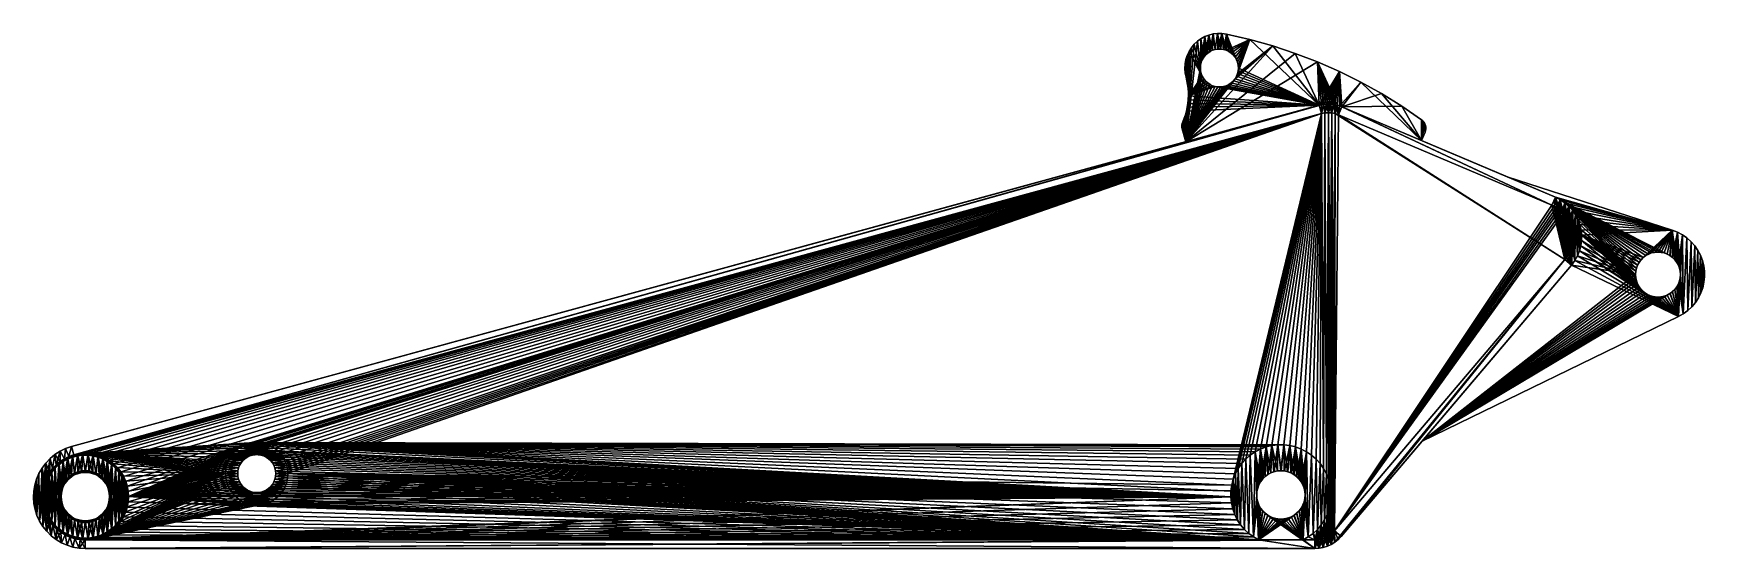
# Model space of a CAD drawing. Header units: metres. Extents: x -0.15 to 4.68, y -0.15 to 1.34.
import ezdxf

# ---------------------------------------------------------------- set-up
doc = ezdxf.new("R2010")
doc.units = ezdxf.units.M
doc.header["$LTSCALE"] = 65.185185
for name, color, linetype in [('1', 7, 'CONTINUOUS'), ('10', 7, 'CONTINUOUS'), ('11', 7, 'CONTINUOUS'), ('12', 7, 'CONTINUOUS'), ('13', 7, 'CONTINUOUS'), ('14', 7, 'CONTINUOUS'), ('15', 7, 'CONTINUOUS'), ('16', 7, 'CONTINUOUS'), ('17', 7, 'CONTINUOUS'), ('18', 7, 'CONTINUOUS'), ('19', 7, 'CONTINUOUS'), ('2', 7, 'CONTINUOUS'), ('20', 7, 'CONTINUOUS'), ('21', 7, 'CONTINUOUS'), ('22', 7, 'CONTINUOUS'), ('23', 7, 'CONTINUOUS'), ('24', 7, 'CONTINUOUS'), ('25', 7, 'CONTINUOUS'), ('26', 7, 'CONTINUOUS'), ('27', 7, 'CONTINUOUS'), ('28', 7, 'CONTINUOUS'), ('29', 7, 'CONTINUOUS'), ('3', 7, 'CONTINUOUS'), ('30', 7, 'CONTINUOUS'), ('31', 7, 'CONTINUOUS'), ('32', 7, 'CONTINUOUS'), ('33', 7, 'CONTINUOUS'), ('34', 7, 'CONTINUOUS'), ('35', 7, 'CONTINUOUS'), ('36', 7, 'CONTINUOUS'), ('37', 7, 'CONTINUOUS'), ('38', 7, 'CONTINUOUS'), ('39', 7, 'CONTINUOUS'), ('4', 7, 'CONTINUOUS'), ('40', 7, 'CONTINUOUS'), ('41', 7, 'CONTINUOUS'), ('42', 7, 'CONTINUOUS'), ('43', 7, 'CONTINUOUS'), ('44', 7, 'CONTINUOUS'), ('45', 7, 'CONTINUOUS'), ('46', 7, 'CONTINUOUS'), ('47', 7, 'CONTINUOUS'), ('48', 7, 'CONTINUOUS'), ('49', 7, 'CONTINUOUS'), ('5', 7, 'CONTINUOUS'), ('50', 7, 'CONTINUOUS'), ('51', 7, 'CONTINUOUS'), ('52', 7, 'CONTINUOUS'), ('53', 7, 'CONTINUOUS'), ('54', 7, 'CONTINUOUS'), ('55', 7, 'CONTINUOUS'), ('56', 7, 'CONTINUOUS'), ('57', 7, 'CONTINUOUS'), ('58', 7, 'CONTINUOUS'), ('59', 7, 'CONTINUOUS'), ('6', 7, 'CONTINUOUS'), ('60', 7, 'CONTINUOUS'), ('61', 7, 'CONTINUOUS'), ('62', 7, 'CONTINUOUS'), ('63', 7, 'CONTINUOUS'), ('64', 7, 'CONTINUOUS'), ('65', 7, 'CONTINUOUS'), ('66', 7, 'CONTINUOUS'), ('67', 7, 'CONTINUOUS'), ('68', 7, 'CONTINUOUS'), ('69', 7, 'CONTINUOUS'), ('7', 7, 'CONTINUOUS'), ('70', 7, 'CONTINUOUS'), ('71', 7, 'CONTINUOUS'), ('72', 7, 'CONTINUOUS'), ('73', 7, 'CONTINUOUS'), ('74', 7, 'CONTINUOUS'), ('75', 7, 'CONTINUOUS'), ('76', 7, 'CONTINUOUS'), ('77', 7, 'CONTINUOUS'), ('78', 7, 'CONTINUOUS'), ('79', 7, 'CONTINUOUS'), ('8', 7, 'CONTINUOUS'), ('80', 7, 'CONTINUOUS'), ('81', 7, 'CONTINUOUS'), ('82', 7, 'CONTINUOUS'), ('83', 7, 'CONTINUOUS'), ('84', 7, 'CONTINUOUS'), ('9', 7, 'CONTINUOUS')]:
    doc.layers.add(name, color=color, linetype=linetype)

msp = doc.modelspace()

# ---------------------------------------------------------------- linework, layer by layer
at = {"layer": '1', "color": 2, "linetype": 'CONTINUOUS'}
for points in [[(4.2488, 0.8651, 0.3925), (4.263, 0.858, 0.3925), (4.2488, 0.8651, 0.2125), (4.2488, 0.8651, 0.3925)], [(4.2488, 0.8651, 0.2125), (4.263, 0.858, 0.3925), (4.263, 0.858, 0.2125), (4.2488, 0.8651, 0.2125)], [(4.263, 0.858, 0.3925), (4.2759, 0.8493, 0.3925), (4.263, 0.858, 0.2125), (4.263, 0.858, 0.3925)], [(4.263, 0.858, 0.2125), (4.2759, 0.8493, 0.3925), (4.2759, 0.8493, 0.2125), (4.263, 0.858, 0.2125)], [(4.2759, 0.8493, 0.3925), (4.2877, 0.8391, 0.3925), (4.2759, 0.8493, 0.2125), (4.2759, 0.8493, 0.3925)], [(4.2759, 0.8493, 0.2125), (4.2877, 0.8391, 0.3925), (4.2877, 0.8391, 0.2125), (4.2759, 0.8493, 0.2125)], [(4.2877, 0.8391, 0.3925), (4.2981, 0.8274, 0.3925), (4.2877, 0.8391, 0.2125), (4.2877, 0.8391, 0.3925)], [(4.2877, 0.8391, 0.2125), (4.2981, 0.8274, 0.3925), (4.2981, 0.8274, 0.2125), (4.2877, 0.8391, 0.2125)], [(4.2981, 0.8274, 0.3925), (4.3069, 0.8147, 0.3925), (4.2981, 0.8274, 0.2125), (4.2981, 0.8274, 0.3925)], [(4.2981, 0.8274, 0.2125), (4.3069, 0.8147, 0.3925), (4.3069, 0.8147, 0.2125), (4.2981, 0.8274, 0.2125)], [(4.3069, 0.8147, 0.3925), (4.3142, 0.8009, 0.3925), (4.3069, 0.8147, 0.2125), (4.3069, 0.8147, 0.3925)], [(4.3069, 0.8147, 0.2125), (4.3142, 0.8009, 0.3925), (4.3142, 0.8009, 0.2125), (4.3069, 0.8147, 0.2125)], [(4.3142, 0.8009, 0.3925), (4.3196, 0.7864, 0.3925), (4.3142, 0.8009, 0.2125), (4.3142, 0.8009, 0.3925)], [(4.3142, 0.8009, 0.2125), (4.3196, 0.7864, 0.3925), (4.3196, 0.7864, 0.2125), (4.3142, 0.8009, 0.2125)], [(4.3196, 0.7864, 0.3925), (4.3232, 0.7712, 0.3925), (4.3196, 0.7864, 0.2125), (4.3196, 0.7864, 0.3925)], [(4.3196, 0.7864, 0.2125), (4.3232, 0.7712, 0.3925), (4.3232, 0.7712, 0.2125), (4.3196, 0.7864, 0.2125)], [(4.3225, 0.7249, 0.3925), (4.3184, 0.7098, 0.3925), (4.3225, 0.7249, 0.2125), (4.3225, 0.7249, 0.3925)], [(4.3225, 0.7249, 0.2125), (4.3184, 0.7098, 0.3925), (4.3184, 0.7098, 0.2125), (4.3225, 0.7249, 0.2125)], [(4.3246, 0.7403, 0.3925), (4.3225, 0.7249, 0.3925), (4.3246, 0.7403, 0.2125), (4.3246, 0.7403, 0.3925)], [(4.3246, 0.7403, 0.2125), (4.3225, 0.7249, 0.3925), (4.3225, 0.7249, 0.2125), (4.3246, 0.7403, 0.2125)], [(4.3232, 0.7712, 0.3925), (4.3249, 0.7559, 0.3925), (4.3232, 0.7712, 0.2125), (4.3232, 0.7712, 0.3925)], [(4.3232, 0.7712, 0.2125), (4.3249, 0.7559, 0.3925), (4.3249, 0.7559, 0.2125), (4.3232, 0.7712, 0.2125)], [(4.3249, 0.7559, 0.3925), (4.3246, 0.7403, 0.3925), (4.3249, 0.7559, 0.2125), (4.3249, 0.7559, 0.3925)], [(4.3249, 0.7559, 0.2125), (4.3246, 0.7403, 0.3925), (4.3246, 0.7403, 0.2125), (4.3249, 0.7559, 0.2125)], [(4.3048, 0.6819, 0.3925), (4.2953, 0.6691, 0.3925), (4.3048, 0.6819, 0.2125), (4.3048, 0.6819, 0.3925)], [(4.3048, 0.6819, 0.2125), (4.2953, 0.6691, 0.3925), (4.2953, 0.6691, 0.2125), (4.3048, 0.6819, 0.2125)], [(4.3124, 0.6954, 0.3925), (4.3048, 0.6819, 0.3925), (4.3124, 0.6954, 0.2125), (4.3124, 0.6954, 0.3925)], [(4.3124, 0.6954, 0.2125), (4.3048, 0.6819, 0.3925), (4.3048, 0.6819, 0.2125), (4.3124, 0.6954, 0.2125)], [(4.3184, 0.7098, 0.3925), (4.3124, 0.6954, 0.3925), (4.3184, 0.7098, 0.2125), (4.3184, 0.7098, 0.3925)], [(4.3184, 0.7098, 0.2125), (4.3124, 0.6954, 0.3925), (4.3124, 0.6954, 0.2125), (4.3184, 0.7098, 0.2125)]]:
    msp.add_3dface(points, dxfattribs=at)
at = {"layer": '10', "color": 2, "linetype": 'CONTINUOUS'}
for points in [[(4.4863, 0.669, 0.1625), (4.4909, 0.6772, 0.1625), (4.4908, 0.677, 0.2125), (4.4863, 0.669, 0.1625)], [(4.4863, 0.669, 0.1625), (4.4908, 0.677, 0.2125), (4.4863, 0.6688, 0.2125), (4.4863, 0.669, 0.1625)], [(4.4909, 0.6772, 0.1625), (4.4963, 0.6843, 0.2125), (4.4908, 0.677, 0.2125), (4.4909, 0.6772, 0.1625)], [(4.4909, 0.6772, 0.1625), (4.4965, 0.6846, 0.1625), (4.4963, 0.6843, 0.2125), (4.4909, 0.6772, 0.1625)], [(4.4965, 0.6846, 0.1625), (4.5028, 0.6908, 0.2125), (4.4963, 0.6843, 0.2125), (4.4965, 0.6846, 0.1625)], [(4.4965, 0.6846, 0.1625), (4.5031, 0.6911, 0.1625), (4.5028, 0.6908, 0.2125), (4.4965, 0.6846, 0.1625)], [(4.5031, 0.6911, 0.1625), (4.5101, 0.6963, 0.2125), (4.5028, 0.6908, 0.2125), (4.5031, 0.6911, 0.1625)], [(4.5031, 0.6911, 0.1625), (4.5105, 0.6966, 0.1625), (4.5101, 0.6963, 0.2125), (4.5031, 0.6911, 0.1625)], [(4.5105, 0.6966, 0.1625), (4.5182, 0.7007, 0.2125), (4.5101, 0.6963, 0.2125), (4.5105, 0.6966, 0.1625)], [(4.5105, 0.6966, 0.1625), (4.5186, 0.7009, 0.1625), (4.5182, 0.7007, 0.2125), (4.5105, 0.6966, 0.1625)], [(4.5186, 0.7009, 0.1625), (4.5267, 0.704, 0.2125), (4.5182, 0.7007, 0.2125), (4.5186, 0.7009, 0.1625)], [(4.5186, 0.7009, 0.1625), (4.5272, 0.7041, 0.1625), (4.5267, 0.704, 0.2125), (4.5186, 0.7009, 0.1625)], [(4.5272, 0.7041, 0.1625), (4.5358, 0.7059, 0.2125), (4.5267, 0.704, 0.2125), (4.5272, 0.7041, 0.1625)], [(4.5272, 0.7041, 0.1625), (4.5363, 0.706, 0.1625), (4.5358, 0.7059, 0.2125), (4.5272, 0.7041, 0.1625)], [(4.5363, 0.706, 0.1625), (4.545, 0.7067, 0.2125), (4.5358, 0.7059, 0.2125), (4.5363, 0.706, 0.1625)], [(4.5363, 0.706, 0.1625), (4.5456, 0.7067, 0.1625), (4.545, 0.7067, 0.2125), (4.5363, 0.706, 0.1625)], [(4.5456, 0.7067, 0.1625), (4.5543, 0.706, 0.2125), (4.545, 0.7067, 0.2125), (4.5456, 0.7067, 0.1625)], [(4.5456, 0.7067, 0.1625), (4.5548, 0.7059, 0.1625), (4.5543, 0.706, 0.2125), (4.5456, 0.7067, 0.1625)], [(4.5548, 0.7059, 0.1625), (4.5633, 0.7041, 0.2125), (4.5543, 0.706, 0.2125), (4.5548, 0.7059, 0.1625)], [(4.5548, 0.7059, 0.1625), (4.5638, 0.704, 0.1625), (4.5633, 0.7041, 0.2125), (4.5548, 0.7059, 0.1625)], [(4.5638, 0.704, 0.1625), (4.572, 0.7009, 0.2125), (4.5633, 0.7041, 0.2125), (4.5638, 0.704, 0.1625)], [(4.5638, 0.704, 0.1625), (4.5724, 0.7007, 0.1625), (4.572, 0.7009, 0.2125), (4.5638, 0.704, 0.1625)], [(4.5724, 0.7007, 0.1625), (4.5801, 0.6966, 0.2125), (4.572, 0.7009, 0.2125), (4.5724, 0.7007, 0.1625)], [(4.5724, 0.7007, 0.1625), (4.5805, 0.6963, 0.1625), (4.5801, 0.6966, 0.2125), (4.5724, 0.7007, 0.1625)], [(4.5805, 0.6963, 0.1625), (4.5875, 0.6911, 0.2125), (4.5801, 0.6966, 0.2125), (4.5805, 0.6963, 0.1625)], [(4.5805, 0.6963, 0.1625), (4.5878, 0.6908, 0.1625), (4.5875, 0.6911, 0.2125), (4.5805, 0.6963, 0.1625)], [(4.5878, 0.6908, 0.1625), (4.5941, 0.6846, 0.2125), (4.5875, 0.6911, 0.2125), (4.5878, 0.6908, 0.1625)], [(4.5878, 0.6908, 0.1625), (4.5943, 0.6843, 0.1625), (4.5941, 0.6846, 0.2125), (4.5878, 0.6908, 0.1625)], [(4.5943, 0.6843, 0.1625), (4.5997, 0.6772, 0.2125), (4.5941, 0.6846, 0.2125), (4.5943, 0.6843, 0.1625)], [(4.5943, 0.6843, 0.1625), (4.5998, 0.677, 0.1625), (4.5997, 0.6772, 0.2125), (4.5943, 0.6843, 0.1625)], [(4.5998, 0.677, 0.1625), (4.6043, 0.669, 0.2125), (4.5997, 0.6772, 0.2125), (4.5998, 0.677, 0.1625)], [(4.5998, 0.677, 0.1625), (4.6043, 0.6688, 0.1625), (4.6043, 0.669, 0.2125), (4.5998, 0.677, 0.1625)], [(4.4803, 0.6417, 0.1625), (4.481, 0.6512, 0.1625), (4.4803, 0.6417, 0.2125), (4.4803, 0.6417, 0.1625)], [(4.481, 0.6512, 0.1625), (4.481, 0.6511, 0.2125), (4.4803, 0.6417, 0.2125), (4.481, 0.6512, 0.1625)], [(4.481, 0.6512, 0.1625), (4.483, 0.6603, 0.1625), (4.483, 0.6602, 0.2125), (4.481, 0.6512, 0.1625)], [(4.481, 0.6512, 0.1625), (4.483, 0.6602, 0.2125), (4.481, 0.6511, 0.2125), (4.481, 0.6512, 0.1625)], [(4.483, 0.6603, 0.1625), (4.4863, 0.669, 0.1625), (4.4863, 0.6688, 0.2125), (4.483, 0.6603, 0.1625)], [(4.483, 0.6603, 0.1625), (4.4863, 0.6688, 0.2125), (4.483, 0.6602, 0.2125), (4.483, 0.6603, 0.1625)], [(4.6043, 0.6688, 0.1625), (4.6076, 0.6603, 0.2125), (4.6043, 0.669, 0.2125), (4.6043, 0.6688, 0.1625)], [(4.6043, 0.6688, 0.1625), (4.6076, 0.6602, 0.1625), (4.6076, 0.6603, 0.2125), (4.6043, 0.6688, 0.1625)], [(4.6076, 0.6602, 0.1625), (4.6096, 0.6512, 0.2125), (4.6076, 0.6603, 0.2125), (4.6076, 0.6602, 0.1625)], [(4.6076, 0.6602, 0.1625), (4.6096, 0.6511, 0.1625), (4.6096, 0.6512, 0.2125), (4.6076, 0.6602, 0.1625)], [(4.6096, 0.6511, 0.1625), (4.6103, 0.6417, 0.1625), (4.6096, 0.6512, 0.2125), (4.6096, 0.6511, 0.1625)], [(4.6103, 0.6417, 0.1625), (4.6103, 0.6417, 0.2125), (4.6096, 0.6512, 0.2125), (4.6103, 0.6417, 0.1625)]]:
    msp.add_3dface(points, dxfattribs=at)
at = {"layer": '11', "color": 2, "linetype": 'CONTINUOUS'}
for points in [[(4.5867, 0.7701, 0.3925), (4.1098, 0.924, 0.3925), (4.5867, 0.7701, 0.4425), (4.5867, 0.7701, 0.3925)], [(4.5867, 0.7701, 0.4425), (4.1098, 0.924, 0.3925), (4.1098, 0.924, 0.4425), (4.5867, 0.7701, 0.4425)]]:
    msp.add_3dface(points, dxfattribs=at)
at = {"layer": '12', "color": 2, "linetype": 'CONTINUOUS'}
for points in [[(3.8635, 0.1604, 0.3925), (4.6043, 0.5202, 0.3925), (3.8635, 0.1604, 0.4425), (3.8635, 0.1604, 0.3925)], [(4.6043, 0.5202, 0.3925), (4.6043, 0.5202, 0.4425), (3.8635, 0.1604, 0.4425), (4.6043, 0.5202, 0.3925)]]:
    msp.add_3dface(points, dxfattribs=at)
at = {"layer": '13', "color": 2, "linetype": 'CONTINUOUS'}
for points in [[(4.6019, 0.7642, 0.3925), (4.5867, 0.7701, 0.3925), (4.6019, 0.7642, 0.4425), (4.6019, 0.7642, 0.3925)], [(4.6019, 0.7642, 0.4425), (4.5867, 0.7701, 0.3925), (4.5867, 0.7701, 0.4425), (4.6019, 0.7642, 0.4425)], [(4.616, 0.7567, 0.3925), (4.6019, 0.7642, 0.3925), (4.616, 0.7567, 0.4425), (4.616, 0.7567, 0.3925)], [(4.616, 0.7567, 0.4425), (4.6019, 0.7642, 0.3925), (4.6019, 0.7642, 0.4425), (4.616, 0.7567, 0.4425)], [(4.6292, 0.7474, 0.3925), (4.616, 0.7567, 0.3925), (4.6292, 0.7474, 0.4425), (4.6292, 0.7474, 0.3925)], [(4.6292, 0.7474, 0.4425), (4.616, 0.7567, 0.3925), (4.616, 0.7567, 0.4425), (4.6292, 0.7474, 0.4425)], [(4.6412, 0.7367, 0.3925), (4.6292, 0.7474, 0.3925), (4.6412, 0.7367, 0.4425), (4.6412, 0.7367, 0.3925)], [(4.6412, 0.7367, 0.4425), (4.6292, 0.7474, 0.3925), (4.6292, 0.7474, 0.4425), (4.6412, 0.7367, 0.4425)], [(4.6517, 0.7247, 0.3925), (4.6412, 0.7367, 0.3925), (4.6517, 0.7247, 0.4425), (4.6517, 0.7247, 0.3925)], [(4.6517, 0.7247, 0.4425), (4.6412, 0.7367, 0.3925), (4.6412, 0.7367, 0.4425), (4.6517, 0.7247, 0.4425)], [(4.6608, 0.7115, 0.3925), (4.6517, 0.7247, 0.3925), (4.6608, 0.7115, 0.4425), (4.6608, 0.7115, 0.3925)], [(4.6608, 0.7115, 0.4425), (4.6517, 0.7247, 0.3925), (4.6517, 0.7247, 0.4425), (4.6608, 0.7115, 0.4425)], [(4.6683, 0.6973, 0.3925), (4.6608, 0.7115, 0.3925), (4.6683, 0.6973, 0.4425), (4.6683, 0.6973, 0.3925)], [(4.6683, 0.6973, 0.4425), (4.6608, 0.7115, 0.3925), (4.6608, 0.7115, 0.4425), (4.6683, 0.6973, 0.4425)], [(4.674, 0.6824, 0.3925), (4.6683, 0.6973, 0.3925), (4.674, 0.6824, 0.4425), (4.674, 0.6824, 0.3925)], [(4.674, 0.6824, 0.4425), (4.6683, 0.6973, 0.3925), (4.6683, 0.6973, 0.4425), (4.674, 0.6824, 0.4425)], [(4.6779, 0.6669, 0.3925), (4.674, 0.6824, 0.3925), (4.6779, 0.6669, 0.4425), (4.6779, 0.6669, 0.3925)], [(4.6779, 0.6669, 0.4425), (4.674, 0.6824, 0.3925), (4.674, 0.6824, 0.4425), (4.6779, 0.6669, 0.4425)], [(4.68, 0.6511, 0.3925), (4.6779, 0.6669, 0.3925), (4.68, 0.6511, 0.4425), (4.68, 0.6511, 0.3925)], [(4.68, 0.6511, 0.4425), (4.6779, 0.6669, 0.3925), (4.6779, 0.6669, 0.4425), (4.68, 0.6511, 0.4425)], [(4.6784, 0.6193, 0.3925), (4.6801, 0.6352, 0.3925), (4.6784, 0.6193, 0.4425), (4.6784, 0.6193, 0.3925)], [(4.6784, 0.6193, 0.4425), (4.6801, 0.6352, 0.3925), (4.6801, 0.6352, 0.4425), (4.6784, 0.6193, 0.4425)], [(4.6801, 0.6352, 0.3925), (4.68, 0.6511, 0.3925), (4.6801, 0.6352, 0.4425), (4.6801, 0.6352, 0.3925)], [(4.6801, 0.6352, 0.4425), (4.68, 0.6511, 0.3925), (4.68, 0.6511, 0.4425), (4.6801, 0.6352, 0.4425)], [(4.6623, 0.5743, 0.3925), (4.6695, 0.5887, 0.3925), (4.6623, 0.5743, 0.4425), (4.6623, 0.5743, 0.3925)], [(4.6623, 0.5743, 0.4425), (4.6695, 0.5887, 0.3925), (4.6695, 0.5887, 0.4425), (4.6623, 0.5743, 0.4425)], [(4.6695, 0.5887, 0.3925), (4.6748, 0.6037, 0.3925), (4.6695, 0.5887, 0.4425), (4.6695, 0.5887, 0.3925)], [(4.6695, 0.5887, 0.4425), (4.6748, 0.6037, 0.3925), (4.6748, 0.6037, 0.4425), (4.6695, 0.5887, 0.4425)], [(4.6748, 0.6037, 0.3925), (4.6784, 0.6193, 0.3925), (4.6748, 0.6037, 0.4425), (4.6748, 0.6037, 0.3925)], [(4.6748, 0.6037, 0.4425), (4.6784, 0.6193, 0.3925), (4.6784, 0.6193, 0.4425), (4.6748, 0.6037, 0.4425)], [(4.6185, 0.5282, 0.3925), (4.6314, 0.5377, 0.3925), (4.6185, 0.5282, 0.4425), (4.6185, 0.5282, 0.3925)], [(4.6185, 0.5282, 0.4425), (4.6314, 0.5377, 0.3925), (4.6314, 0.5377, 0.4425), (4.6185, 0.5282, 0.4425)], [(4.6314, 0.5377, 0.3925), (4.6431, 0.5487, 0.3925), (4.6314, 0.5377, 0.4425), (4.6314, 0.5377, 0.3925)], [(4.6314, 0.5377, 0.4425), (4.6431, 0.5487, 0.3925), (4.6431, 0.5487, 0.4425), (4.6314, 0.5377, 0.4425)], [(4.6431, 0.5487, 0.3925), (4.6535, 0.5609, 0.3925), (4.6431, 0.5487, 0.4425), (4.6431, 0.5487, 0.3925)], [(4.6431, 0.5487, 0.4425), (4.6535, 0.5609, 0.3925), (4.6535, 0.5609, 0.4425), (4.6431, 0.5487, 0.4425)], [(4.6535, 0.5609, 0.3925), (4.6623, 0.5743, 0.3925), (4.6535, 0.5609, 0.4425), (4.6535, 0.5609, 0.3925)], [(4.6535, 0.5609, 0.4425), (4.6623, 0.5743, 0.3925), (4.6623, 0.5743, 0.4425), (4.6535, 0.5609, 0.4425)], [(4.6043, 0.5202, 0.3925), (4.6185, 0.5282, 0.3925), (4.6043, 0.5202, 0.4425), (4.6043, 0.5202, 0.3925)], [(4.6043, 0.5202, 0.4425), (4.6185, 0.5282, 0.3925), (4.6185, 0.5282, 0.4425), (4.6043, 0.5202, 0.4425)]]:
    msp.add_3dface(points, dxfattribs=at)
at = {"layer": '14', "color": 2, "linetype": 'CONTINUOUS'}
for points in [[(4.2488, 0.8651, 0.1625), (4.1098, 0.924, 0.1625), (4.5867, 0.7701, 0.1625), (4.2488, 0.8651, 0.1625)], [(4.263, 0.858, 0.1625), (4.2488, 0.8651, 0.1625), (4.5867, 0.7701, 0.1625), (4.263, 0.858, 0.1625)], [(4.2759, 0.8493, 0.1625), (4.263, 0.858, 0.1625), (4.5867, 0.7701, 0.1625), (4.2759, 0.8493, 0.1625)], [(4.2877, 0.8391, 0.1625), (4.2759, 0.8493, 0.1625), (4.5867, 0.7701, 0.1625), (4.2877, 0.8391, 0.1625)], [(4.2981, 0.8274, 0.1625), (4.2877, 0.8391, 0.1625), (4.5867, 0.7701, 0.1625), (4.2981, 0.8274, 0.1625)], [(4.3069, 0.8147, 0.1625), (4.2981, 0.8274, 0.1625), (4.5867, 0.7701, 0.1625), (4.3069, 0.8147, 0.1625)], [(4.3142, 0.8009, 0.1625), (4.3069, 0.8147, 0.1625), (4.5867, 0.7701, 0.1625), (4.3142, 0.8009, 0.1625)], [(4.3196, 0.7864, 0.1625), (4.3142, 0.8009, 0.1625), (4.5867, 0.7701, 0.1625), (4.3196, 0.7864, 0.1625)], [(4.3232, 0.7712, 0.1625), (4.3196, 0.7864, 0.1625), (4.5867, 0.7701, 0.1625), (4.3232, 0.7712, 0.1625)], [(4.3184, 0.7098, 0.1625), (4.3225, 0.7249, 0.1625), (4.4803, 0.6417, 0.1625), (4.3184, 0.7098, 0.1625)], [(4.3225, 0.7249, 0.1625), (4.3246, 0.7403, 0.1625), (4.4803, 0.6417, 0.1625), (4.3225, 0.7249, 0.1625)], [(4.3249, 0.7559, 0.1625), (4.3232, 0.7712, 0.1625), (4.5867, 0.7701, 0.1625), (4.3249, 0.7559, 0.1625)], [(4.3246, 0.7403, 0.1625), (4.3249, 0.7559, 0.1625), (4.4803, 0.6417, 0.1625), (4.3246, 0.7403, 0.1625)], [(4.3249, 0.7559, 0.1625), (4.5867, 0.7701, 0.1625), (4.5031, 0.6911, 0.1625), (4.3249, 0.7559, 0.1625)], [(4.4803, 0.6417, 0.1625), (4.3249, 0.7559, 0.1625), (4.481, 0.6512, 0.1625), (4.4803, 0.6417, 0.1625)], [(4.481, 0.6512, 0.1625), (4.3249, 0.7559, 0.1625), (4.483, 0.6603, 0.1625), (4.481, 0.6512, 0.1625)], [(4.483, 0.6603, 0.1625), (4.3249, 0.7559, 0.1625), (4.4863, 0.669, 0.1625), (4.483, 0.6603, 0.1625)], [(4.4863, 0.669, 0.1625), (4.3249, 0.7559, 0.1625), (4.4909, 0.6772, 0.1625), (4.4863, 0.669, 0.1625)], [(4.4909, 0.6772, 0.1625), (4.3249, 0.7559, 0.1625), (4.4965, 0.6846, 0.1625), (4.4909, 0.6772, 0.1625)], [(4.4965, 0.6846, 0.1625), (4.3249, 0.7559, 0.1625), (4.5031, 0.6911, 0.1625), (4.4965, 0.6846, 0.1625)], [(4.5031, 0.6911, 0.1625), (4.5867, 0.7701, 0.1625), (4.5105, 0.6966, 0.1625), (4.5031, 0.6911, 0.1625)], [(4.5105, 0.6966, 0.1625), (4.5867, 0.7701, 0.1625), (4.5186, 0.7009, 0.1625), (4.5105, 0.6966, 0.1625)], [(4.5186, 0.7009, 0.1625), (4.5867, 0.7701, 0.1625), (4.5272, 0.7041, 0.1625), (4.5186, 0.7009, 0.1625)], [(4.5272, 0.7041, 0.1625), (4.5867, 0.7701, 0.1625), (4.5363, 0.706, 0.1625), (4.5272, 0.7041, 0.1625)], [(4.5363, 0.706, 0.1625), (4.5867, 0.7701, 0.1625), (4.5456, 0.7067, 0.1625), (4.5363, 0.706, 0.1625)], [(4.5456, 0.7067, 0.1625), (4.5867, 0.7701, 0.1625), (4.5548, 0.7059, 0.1625), (4.5456, 0.7067, 0.1625)], [(4.5548, 0.7059, 0.1625), (4.5867, 0.7701, 0.1625), (4.5638, 0.704, 0.1625), (4.5548, 0.7059, 0.1625)], [(4.5638, 0.704, 0.1625), (4.5867, 0.7701, 0.1625), (4.5724, 0.7007, 0.1625), (4.5638, 0.704, 0.1625)], [(4.5724, 0.7007, 0.1625), (4.5867, 0.7701, 0.1625), (4.5805, 0.6963, 0.1625), (4.5724, 0.7007, 0.1625)], [(4.5805, 0.6963, 0.1625), (4.5867, 0.7701, 0.1625), (4.5878, 0.6908, 0.1625), (4.5805, 0.6963, 0.1625)], [(4.5867, 0.7701, 0.1625), (4.6019, 0.7642, 0.1625), (4.5878, 0.6908, 0.1625), (4.5867, 0.7701, 0.1625)], [(4.5878, 0.6908, 0.1625), (4.6019, 0.7642, 0.1625), (4.5943, 0.6843, 0.1625), (4.5878, 0.6908, 0.1625)], [(4.5943, 0.6843, 0.1625), (4.6019, 0.7642, 0.1625), (4.5998, 0.677, 0.1625), (4.5943, 0.6843, 0.1625)], [(4.5998, 0.677, 0.1625), (4.6019, 0.7642, 0.1625), (4.6043, 0.6688, 0.1625), (4.5998, 0.677, 0.1625)], [(4.6019, 0.7642, 0.1625), (4.616, 0.7567, 0.1625), (4.6043, 0.6688, 0.1625), (4.6019, 0.7642, 0.1625)], [(4.6043, 0.6688, 0.1625), (4.616, 0.7567, 0.1625), (4.6076, 0.6602, 0.1625), (4.6043, 0.6688, 0.1625)], [(4.6076, 0.6602, 0.1625), (4.616, 0.7567, 0.1625), (4.6096, 0.6511, 0.1625), (4.6076, 0.6602, 0.1625)], [(4.616, 0.7567, 0.1625), (4.6103, 0.6417, 0.1625), (4.6096, 0.6511, 0.1625), (4.616, 0.7567, 0.1625)], [(4.616, 0.7567, 0.1625), (4.6103, 0.6417, 0.1625), (4.6103, 0.6417, 0.1625), (4.616, 0.7567, 0.1625)], [(4.616, 0.7567, 0.1625), (4.6185, 0.5282, 0.1625), (4.6103, 0.6417, 0.1625), (4.616, 0.7567, 0.1625)], [(4.6292, 0.7474, 0.1625), (4.6185, 0.5282, 0.1625), (4.616, 0.7567, 0.1625), (4.6292, 0.7474, 0.1625)], [(4.6314, 0.5377, 0.1625), (4.6185, 0.5282, 0.1625), (4.6292, 0.7474, 0.1625), (4.6314, 0.5377, 0.1625)], [(4.6412, 0.7367, 0.1625), (4.6314, 0.5377, 0.1625), (4.6292, 0.7474, 0.1625), (4.6412, 0.7367, 0.1625)], [(4.6431, 0.5487, 0.1625), (4.6314, 0.5377, 0.1625), (4.6412, 0.7367, 0.1625), (4.6431, 0.5487, 0.1625)], [(4.6517, 0.7247, 0.1625), (4.6431, 0.5487, 0.1625), (4.6412, 0.7367, 0.1625), (4.6517, 0.7247, 0.1625)], [(4.6535, 0.5609, 0.1625), (4.6431, 0.5487, 0.1625), (4.6517, 0.7247, 0.1625), (4.6535, 0.5609, 0.1625)], [(4.6608, 0.7115, 0.1625), (4.6535, 0.5609, 0.1625), (4.6517, 0.7247, 0.1625), (4.6608, 0.7115, 0.1625)], [(4.2953, 0.6691, 0.1625), (4.3048, 0.6819, 0.1625), (4.4803, 0.6417, 0.1625), (4.2953, 0.6691, 0.1625)], [(4.3048, 0.6819, 0.1625), (4.3124, 0.6954, 0.1625), (4.4803, 0.6417, 0.1625), (4.3048, 0.6819, 0.1625)], [(4.3124, 0.6954, 0.1625), (4.3184, 0.7098, 0.1625), (4.4803, 0.6417, 0.1625), (4.3124, 0.6954, 0.1625)], [(4.6623, 0.5743, 0.1625), (4.6535, 0.5609, 0.1625), (4.6608, 0.7115, 0.1625), (4.6623, 0.5743, 0.1625)], [(4.6683, 0.6973, 0.1625), (4.6623, 0.5743, 0.1625), (4.6608, 0.7115, 0.1625), (4.6683, 0.6973, 0.1625)], [(4.6695, 0.5887, 0.1625), (4.6623, 0.5743, 0.1625), (4.6683, 0.6973, 0.1625), (4.6695, 0.5887, 0.1625)], [(4.674, 0.6824, 0.1625), (4.6695, 0.5887, 0.1625), (4.6683, 0.6973, 0.1625), (4.674, 0.6824, 0.1625)], [(4.6748, 0.6037, 0.1625), (4.6695, 0.5887, 0.1625), (4.674, 0.6824, 0.1625), (4.6748, 0.6037, 0.1625)], [(4.6779, 0.6669, 0.1625), (4.6748, 0.6037, 0.1625), (4.674, 0.6824, 0.1625), (4.6779, 0.6669, 0.1625)], [(3.8635, 0.1604, 0.1625), (4.2953, 0.6691, 0.1625), (4.4803, 0.6417, 0.1625), (3.8635, 0.1604, 0.1625)], [(4.481, 0.6322, 0.1625), (3.8635, 0.1604, 0.1625), (4.4803, 0.6417, 0.1625), (4.481, 0.6322, 0.1625)], [(4.483, 0.6232, 0.1625), (3.8635, 0.1604, 0.1625), (4.481, 0.6322, 0.1625), (4.483, 0.6232, 0.1625)], [(4.6043, 0.5202, 0.1625), (4.6103, 0.6417, 0.1625), (4.6185, 0.5282, 0.1625), (4.6043, 0.5202, 0.1625)], [(4.6103, 0.6417, 0.1625), (4.6043, 0.5202, 0.1625), (4.6096, 0.6322, 0.1625), (4.6103, 0.6417, 0.1625)], [(4.6043, 0.5202, 0.1625), (4.6103, 0.6417, 0.1625), (4.6103, 0.6417, 0.1625), (4.6043, 0.5202, 0.1625)], [(4.6096, 0.6322, 0.1625), (4.6043, 0.5202, 0.1625), (4.6076, 0.6231, 0.1625), (4.6096, 0.6322, 0.1625)], [(4.6784, 0.6193, 0.1625), (4.6748, 0.6037, 0.1625), (4.6779, 0.6669, 0.1625), (4.6784, 0.6193, 0.1625)], [(4.68, 0.6511, 0.1625), (4.6784, 0.6193, 0.1625), (4.6779, 0.6669, 0.1625), (4.68, 0.6511, 0.1625)], [(4.6801, 0.6352, 0.1625), (4.6784, 0.6193, 0.1625), (4.68, 0.6511, 0.1625), (4.6801, 0.6352, 0.1625)], [(4.4863, 0.6145, 0.1625), (3.8635, 0.1604, 0.1625), (4.483, 0.6232, 0.1625), (4.4863, 0.6145, 0.1625)], [(4.4908, 0.6063, 0.1625), (3.8635, 0.1604, 0.1625), (4.4863, 0.6145, 0.1625), (4.4908, 0.6063, 0.1625)], [(4.4963, 0.599, 0.1625), (3.8635, 0.1604, 0.1625), (4.4908, 0.6063, 0.1625), (4.4963, 0.599, 0.1625)], [(4.5028, 0.5925, 0.1625), (3.8635, 0.1604, 0.1625), (4.4963, 0.599, 0.1625), (4.5028, 0.5925, 0.1625)], [(4.5101, 0.587, 0.1625), (3.8635, 0.1604, 0.1625), (4.5028, 0.5925, 0.1625), (4.5101, 0.587, 0.1625)], [(4.5182, 0.5826, 0.1625), (3.8635, 0.1604, 0.1625), (4.5101, 0.587, 0.1625), (4.5182, 0.5826, 0.1625)], [(4.6043, 0.5202, 0.1625), (3.8635, 0.1604, 0.1625), (4.5801, 0.5868, 0.1625), (4.6043, 0.5202, 0.1625)], [(4.5801, 0.5868, 0.1625), (3.8635, 0.1604, 0.1625), (4.572, 0.5824, 0.1625), (4.5801, 0.5868, 0.1625)], [(4.5267, 0.5794, 0.1625), (3.8635, 0.1604, 0.1625), (4.5182, 0.5826, 0.1625), (4.5267, 0.5794, 0.1625)], [(4.572, 0.5824, 0.1625), (3.8635, 0.1604, 0.1625), (4.5633, 0.5792, 0.1625), (4.572, 0.5824, 0.1625)], [(4.5875, 0.5922, 0.1625), (4.6043, 0.5202, 0.1625), (4.5801, 0.5868, 0.1625), (4.5875, 0.5922, 0.1625)], [(4.5941, 0.5987, 0.1625), (4.6043, 0.5202, 0.1625), (4.5875, 0.5922, 0.1625), (4.5941, 0.5987, 0.1625)], [(4.5997, 0.6061, 0.1625), (4.6043, 0.5202, 0.1625), (4.5941, 0.5987, 0.1625), (4.5997, 0.6061, 0.1625)], [(4.6043, 0.6143, 0.1625), (4.6043, 0.5202, 0.1625), (4.5997, 0.6061, 0.1625), (4.6043, 0.6143, 0.1625)], [(4.6076, 0.6231, 0.1625), (4.6043, 0.5202, 0.1625), (4.6043, 0.6143, 0.1625), (4.6076, 0.6231, 0.1625)], [(4.5358, 0.5774, 0.1625), (3.8635, 0.1604, 0.1625), (4.5267, 0.5794, 0.1625), (4.5358, 0.5774, 0.1625)], [(4.5633, 0.5792, 0.1625), (3.8635, 0.1604, 0.1625), (4.5543, 0.5773, 0.1625), (4.5633, 0.5792, 0.1625)], [(4.545, 0.5767, 0.1625), (3.8635, 0.1604, 0.1625), (4.5358, 0.5774, 0.1625), (4.545, 0.5767, 0.1625)], [(4.5543, 0.5773, 0.1625), (3.8635, 0.1604, 0.1625), (4.545, 0.5767, 0.1625), (4.5543, 0.5773, 0.1625)]]:
    msp.add_3dface(points, dxfattribs=at)
at = {"layer": '15', "color": 2, "linetype": 'CONTINUOUS'}
for points in [[(4.2488, 0.8651, 0.4425), (4.5867, 0.7701, 0.4425), (4.1098, 0.924, 0.4425), (4.2488, 0.8651, 0.4425)], [(4.263, 0.858, 0.4425), (4.5867, 0.7701, 0.4425), (4.2488, 0.8651, 0.4425), (4.263, 0.858, 0.4425)], [(4.5867, 0.7701, 0.4425), (4.263, 0.858, 0.4425), (4.572, 0.7009, 0.4425), (4.5867, 0.7701, 0.4425)], [(4.263, 0.858, 0.4425), (4.2759, 0.8493, 0.4425), (4.5101, 0.6963, 0.4425), (4.263, 0.858, 0.4425)], [(4.572, 0.7009, 0.4425), (4.263, 0.858, 0.4425), (4.5633, 0.7041, 0.4425), (4.572, 0.7009, 0.4425)], [(4.5633, 0.7041, 0.4425), (4.263, 0.858, 0.4425), (4.5543, 0.706, 0.4425), (4.5633, 0.7041, 0.4425)], [(4.5543, 0.706, 0.4425), (4.263, 0.858, 0.4425), (4.545, 0.7067, 0.4425), (4.5543, 0.706, 0.4425)], [(4.545, 0.7067, 0.4425), (4.263, 0.858, 0.4425), (4.5358, 0.7059, 0.4425), (4.545, 0.7067, 0.4425)], [(4.5358, 0.7059, 0.4425), (4.263, 0.858, 0.4425), (4.5267, 0.704, 0.4425), (4.5358, 0.7059, 0.4425)], [(4.5267, 0.704, 0.4425), (4.263, 0.858, 0.4425), (4.5182, 0.7007, 0.4425), (4.5267, 0.704, 0.4425)], [(4.5182, 0.7007, 0.4425), (4.263, 0.858, 0.4425), (4.5101, 0.6963, 0.4425), (4.5182, 0.7007, 0.4425)], [(4.2759, 0.8493, 0.4425), (4.2877, 0.8391, 0.4425), (4.4863, 0.6688, 0.4425), (4.2759, 0.8493, 0.4425)], [(4.5101, 0.6963, 0.4425), (4.2759, 0.8493, 0.4425), (4.5028, 0.6908, 0.4425), (4.5101, 0.6963, 0.4425)], [(4.5028, 0.6908, 0.4425), (4.2759, 0.8493, 0.4425), (4.4963, 0.6843, 0.4425), (4.5028, 0.6908, 0.4425)], [(4.4963, 0.6843, 0.4425), (4.2759, 0.8493, 0.4425), (4.4908, 0.677, 0.4425), (4.4963, 0.6843, 0.4425)], [(4.4908, 0.677, 0.4425), (4.2759, 0.8493, 0.4425), (4.4863, 0.6688, 0.4425), (4.4908, 0.677, 0.4425)], [(4.2877, 0.8391, 0.4425), (4.2981, 0.8274, 0.4425), (4.4803, 0.6417, 0.4425), (4.2877, 0.8391, 0.4425)], [(4.4863, 0.6688, 0.4425), (4.2877, 0.8391, 0.4425), (4.483, 0.6602, 0.4425), (4.4863, 0.6688, 0.4425)], [(4.483, 0.6602, 0.4425), (4.2877, 0.8391, 0.4425), (4.481, 0.6511, 0.4425), (4.483, 0.6602, 0.4425)], [(4.481, 0.6511, 0.4425), (4.2877, 0.8391, 0.4425), (4.4803, 0.6417, 0.4425), (4.481, 0.6511, 0.4425)], [(4.2981, 0.8274, 0.4425), (4.3069, 0.8147, 0.4425), (4.4803, 0.6417, 0.4425), (4.2981, 0.8274, 0.4425)], [(4.3069, 0.8147, 0.4425), (4.3142, 0.8009, 0.4425), (4.4803, 0.6417, 0.4425), (4.3069, 0.8147, 0.4425)], [(4.3142, 0.8009, 0.4425), (4.3196, 0.7864, 0.4425), (4.4803, 0.6417, 0.4425), (4.3142, 0.8009, 0.4425)], [(4.3196, 0.7864, 0.4425), (4.3232, 0.7712, 0.4425), (4.4803, 0.6417, 0.4425), (4.3196, 0.7864, 0.4425)], [(4.3225, 0.7249, 0.4425), (4.3184, 0.7098, 0.4425), (4.5105, 0.5868, 0.4425), (4.3225, 0.7249, 0.4425)], [(4.3246, 0.7403, 0.4425), (4.3225, 0.7249, 0.4425), (4.5031, 0.5922, 0.4425), (4.3246, 0.7403, 0.4425)], [(4.5031, 0.5922, 0.4425), (4.3225, 0.7249, 0.4425), (4.5105, 0.5868, 0.4425), (4.5031, 0.5922, 0.4425)], [(4.3232, 0.7712, 0.4425), (4.3249, 0.7559, 0.4425), (4.4803, 0.6417, 0.4425), (4.3232, 0.7712, 0.4425)], [(4.3249, 0.7559, 0.4425), (4.3246, 0.7403, 0.4425), (4.5031, 0.5922, 0.4425), (4.3249, 0.7559, 0.4425)], [(4.4803, 0.6417, 0.4425), (4.3249, 0.7559, 0.4425), (4.481, 0.6322, 0.4425), (4.4803, 0.6417, 0.4425)], [(4.481, 0.6322, 0.4425), (4.3249, 0.7559, 0.4425), (4.483, 0.6231, 0.4425), (4.481, 0.6322, 0.4425)], [(4.483, 0.6231, 0.4425), (4.3249, 0.7559, 0.4425), (4.4863, 0.6143, 0.4425), (4.483, 0.6231, 0.4425)], [(4.4863, 0.6143, 0.4425), (4.3249, 0.7559, 0.4425), (4.4909, 0.6061, 0.4425), (4.4863, 0.6143, 0.4425)], [(4.4909, 0.6061, 0.4425), (4.3249, 0.7559, 0.4425), (4.4965, 0.5987, 0.4425), (4.4909, 0.6061, 0.4425)], [(4.4965, 0.5987, 0.4425), (4.3249, 0.7559, 0.4425), (4.5031, 0.5922, 0.4425), (4.4965, 0.5987, 0.4425)], [(4.5801, 0.6966, 0.4425), (4.5867, 0.7701, 0.4425), (4.572, 0.7009, 0.4425), (4.5801, 0.6966, 0.4425)], [(4.5875, 0.6911, 0.4425), (4.5867, 0.7701, 0.4425), (4.5801, 0.6966, 0.4425), (4.5875, 0.6911, 0.4425)], [(4.6019, 0.7642, 0.4425), (4.5867, 0.7701, 0.4425), (4.5997, 0.6772, 0.4425), (4.6019, 0.7642, 0.4425)], [(4.5997, 0.6772, 0.4425), (4.5867, 0.7701, 0.4425), (4.5941, 0.6846, 0.4425), (4.5997, 0.6772, 0.4425)], [(4.5941, 0.6846, 0.4425), (4.5867, 0.7701, 0.4425), (4.5875, 0.6911, 0.4425), (4.5941, 0.6846, 0.4425)], [(4.6043, 0.669, 0.4425), (4.6019, 0.7642, 0.4425), (4.5997, 0.6772, 0.4425), (4.6043, 0.669, 0.4425)], [(4.616, 0.7567, 0.4425), (4.6019, 0.7642, 0.4425), (4.6103, 0.6417, 0.4425), (4.616, 0.7567, 0.4425)], [(4.6103, 0.6417, 0.4425), (4.6019, 0.7642, 0.4425), (4.6096, 0.6512, 0.4425), (4.6103, 0.6417, 0.4425)], [(4.6096, 0.6512, 0.4425), (4.6019, 0.7642, 0.4425), (4.6076, 0.6603, 0.4425), (4.6096, 0.6512, 0.4425)], [(4.6076, 0.6603, 0.4425), (4.6019, 0.7642, 0.4425), (4.6043, 0.669, 0.4425), (4.6076, 0.6603, 0.4425)], [(4.6185, 0.5282, 0.4425), (4.616, 0.7567, 0.4425), (4.6103, 0.6417, 0.4425), (4.6185, 0.5282, 0.4425)], [(4.6185, 0.5282, 0.4425), (4.6292, 0.7474, 0.4425), (4.616, 0.7567, 0.4425), (4.6185, 0.5282, 0.4425)], [(4.6185, 0.5282, 0.4425), (4.6314, 0.5377, 0.4425), (4.6292, 0.7474, 0.4425), (4.6185, 0.5282, 0.4425)], [(4.6314, 0.5377, 0.4425), (4.6412, 0.7367, 0.4425), (4.6292, 0.7474, 0.4425), (4.6314, 0.5377, 0.4425)], [(4.6314, 0.5377, 0.4425), (4.6431, 0.5487, 0.4425), (4.6412, 0.7367, 0.4425), (4.6314, 0.5377, 0.4425)], [(4.6431, 0.5487, 0.4425), (4.6517, 0.7247, 0.4425), (4.6412, 0.7367, 0.4425), (4.6431, 0.5487, 0.4425)], [(4.6431, 0.5487, 0.4425), (4.6535, 0.5609, 0.4425), (4.6517, 0.7247, 0.4425), (4.6431, 0.5487, 0.4425)], [(4.6535, 0.5609, 0.4425), (4.6608, 0.7115, 0.4425), (4.6517, 0.7247, 0.4425), (4.6535, 0.5609, 0.4425)], [(4.2953, 0.6691, 0.4425), (4.6043, 0.5202, 0.4425), (4.3048, 0.6819, 0.4425), (4.2953, 0.6691, 0.4425)], [(4.3048, 0.6819, 0.4425), (4.6043, 0.5202, 0.4425), (4.3124, 0.6954, 0.4425), (4.3048, 0.6819, 0.4425)], [(4.3124, 0.6954, 0.4425), (4.6043, 0.5202, 0.4425), (4.3184, 0.7098, 0.4425), (4.3124, 0.6954, 0.4425)], [(4.3184, 0.7098, 0.4425), (4.6043, 0.5202, 0.4425), (4.5105, 0.5868, 0.4425), (4.3184, 0.7098, 0.4425)], [(4.6535, 0.5609, 0.4425), (4.6623, 0.5743, 0.4425), (4.6608, 0.7115, 0.4425), (4.6535, 0.5609, 0.4425)], [(4.6623, 0.5743, 0.4425), (4.6683, 0.6973, 0.4425), (4.6608, 0.7115, 0.4425), (4.6623, 0.5743, 0.4425)], [(4.6623, 0.5743, 0.4425), (4.6695, 0.5887, 0.4425), (4.6683, 0.6973, 0.4425), (4.6623, 0.5743, 0.4425)], [(4.6695, 0.5887, 0.4425), (4.674, 0.6824, 0.4425), (4.6683, 0.6973, 0.4425), (4.6695, 0.5887, 0.4425)], [(4.6695, 0.5887, 0.4425), (4.6748, 0.6037, 0.4425), (4.674, 0.6824, 0.4425), (4.6695, 0.5887, 0.4425)], [(4.6748, 0.6037, 0.4425), (4.6779, 0.6669, 0.4425), (4.674, 0.6824, 0.4425), (4.6748, 0.6037, 0.4425)], [(3.8635, 0.1604, 0.4425), (4.6043, 0.5202, 0.4425), (4.2953, 0.6691, 0.4425), (3.8635, 0.1604, 0.4425)], [(4.6076, 0.6232, 0.4425), (4.6185, 0.5282, 0.4425), (4.6096, 0.6322, 0.4425), (4.6076, 0.6232, 0.4425)], [(4.6185, 0.5282, 0.4425), (4.6103, 0.6417, 0.4425), (4.6096, 0.6322, 0.4425), (4.6185, 0.5282, 0.4425)], [(4.6748, 0.6037, 0.4425), (4.6784, 0.6193, 0.4425), (4.6779, 0.6669, 0.4425), (4.6748, 0.6037, 0.4425)], [(4.6784, 0.6193, 0.4425), (4.68, 0.6511, 0.4425), (4.6779, 0.6669, 0.4425), (4.6784, 0.6193, 0.4425)], [(4.6784, 0.6193, 0.4425), (4.6801, 0.6352, 0.4425), (4.68, 0.6511, 0.4425), (4.6784, 0.6193, 0.4425)], [(4.5105, 0.5868, 0.4425), (4.6043, 0.5202, 0.4425), (4.5186, 0.5824, 0.4425), (4.5105, 0.5868, 0.4425)], [(4.5186, 0.5824, 0.4425), (4.6043, 0.5202, 0.4425), (4.5272, 0.5792, 0.4425), (4.5186, 0.5824, 0.4425)], [(4.5638, 0.5794, 0.4425), (4.6043, 0.5202, 0.4425), (4.5724, 0.5826, 0.4425), (4.5638, 0.5794, 0.4425)], [(4.5724, 0.5826, 0.4425), (4.6043, 0.5202, 0.4425), (4.5805, 0.587, 0.4425), (4.5724, 0.5826, 0.4425)], [(4.5805, 0.587, 0.4425), (4.6043, 0.5202, 0.4425), (4.5878, 0.5925, 0.4425), (4.5805, 0.587, 0.4425)], [(4.5878, 0.5925, 0.4425), (4.6043, 0.5202, 0.4425), (4.5943, 0.599, 0.4425), (4.5878, 0.5925, 0.4425)], [(4.5943, 0.599, 0.4425), (4.6043, 0.5202, 0.4425), (4.5998, 0.6063, 0.4425), (4.5943, 0.599, 0.4425)], [(4.5998, 0.6063, 0.4425), (4.6043, 0.5202, 0.4425), (4.6043, 0.6145, 0.4425), (4.5998, 0.6063, 0.4425)], [(4.6043, 0.6145, 0.4425), (4.6185, 0.5282, 0.4425), (4.6076, 0.6232, 0.4425), (4.6043, 0.6145, 0.4425)], [(4.6043, 0.5202, 0.4425), (4.6185, 0.5282, 0.4425), (4.6043, 0.6145, 0.4425), (4.6043, 0.5202, 0.4425)], [(4.5272, 0.5792, 0.4425), (4.6043, 0.5202, 0.4425), (4.5363, 0.5773, 0.4425), (4.5272, 0.5792, 0.4425)], [(4.5363, 0.5773, 0.4425), (4.6043, 0.5202, 0.4425), (4.5456, 0.5767, 0.4425), (4.5363, 0.5773, 0.4425)], [(4.5456, 0.5767, 0.4425), (4.6043, 0.5202, 0.4425), (4.5548, 0.5774, 0.4425), (4.5456, 0.5767, 0.4425)], [(4.5548, 0.5774, 0.4425), (4.6043, 0.5202, 0.4425), (4.5638, 0.5794, 0.4425), (4.5548, 0.5774, 0.4425)]]:
    msp.add_3dface(points, dxfattribs=at)
at = {"layer": '16', "color": 2, "linetype": 'CONTINUOUS'}
for points in [[(4.1098, 0.924, 0.4425), (4.1098, 0.924, 0.3925), (3.6319, 1.1265), (4.1098, 0.924, 0.4425)], [(3.6319, 1.1265), (4.1098, 0.924, 0.3925), (4.1098, 0.924, 0.2125), (3.6319, 1.1265)], [(4.1098, 0.924, 0.4425), (3.6319, 1.1265), (3.8621, 1.0289, 0.2775), (4.1098, 0.924, 0.4425)], [(3.6319, 1.1265, 0.605), (4.2488, 0.8651, 0.605), (3.6319, 1.1265, 0.3275), (3.6319, 1.1265, 0.605)], [(3.6319, 1.1265, 0.3275), (4.2488, 0.8651, 0.605), (3.8621, 1.0289, 0.3275), (3.6319, 1.1265, 0.3275)], [(4.2488, 0.8651), (3.6319, 1.1265), (4.2488, 0.8651, 0.1625), (4.2488, 0.8651)], [(3.6319, 1.1265), (3.6319, 1.1265, 0.2775), (3.8621, 1.0289, 0.2775), (3.6319, 1.1265)], [(4.2488, 0.8651, 0.1625), (3.6319, 1.1265), (4.1098, 0.924, 0.1625), (4.2488, 0.8651, 0.1625)], [(4.1098, 0.924, 0.1625), (3.6319, 1.1265), (4.1098, 0.924, 0.2125), (4.1098, 0.924, 0.1625)], [(4.2488, 0.8651, 0.605), (4.1098, 0.924, 0.4425), (3.8621, 1.0289, 0.2775), (4.2488, 0.8651, 0.605)], [(3.8621, 1.0289, 0.3275), (4.2488, 0.8651, 0.605), (3.8621, 1.0289, 0.2775), (3.8621, 1.0289, 0.3275)], [(4.2488, 0.8651, 0.3925), (4.2488, 0.8651, 0.2125), (4.1098, 0.924, 0.2125), (4.2488, 0.8651, 0.3925)], [(4.1098, 0.924, 0.3925), (4.2488, 0.8651, 0.3925), (4.1098, 0.924, 0.2125), (4.1098, 0.924, 0.3925)], [(4.2488, 0.8651, 0.4425), (4.1098, 0.924, 0.4425), (4.2488, 0.8651, 0.605), (4.2488, 0.8651, 0.4425)]]:
    msp.add_3dface(points, dxfattribs=at)
at = {"layer": '17', "color": 2, "linetype": 'CONTINUOUS'}
for points in [[(4.263, 0.858), (4.2488, 0.8651), (4.263, 0.858, 0.1625), (4.263, 0.858)], [(4.2488, 0.8651), (4.2488, 0.8651, 0.1625), (4.263, 0.858, 0.1625), (4.2488, 0.8651)], [(4.2759, 0.8493), (4.263, 0.858), (4.2759, 0.8493, 0.1625), (4.2759, 0.8493)], [(4.2759, 0.8493, 0.1625), (4.263, 0.858), (4.263, 0.858, 0.1625), (4.2759, 0.8493, 0.1625)], [(4.2877, 0.8391), (4.2759, 0.8493), (4.2877, 0.8391, 0.1625), (4.2877, 0.8391)], [(4.2877, 0.8391, 0.1625), (4.2759, 0.8493), (4.2759, 0.8493, 0.1625), (4.2877, 0.8391, 0.1625)], [(4.2981, 0.8274), (4.2877, 0.8391), (4.2981, 0.8274, 0.1625), (4.2981, 0.8274)], [(4.2981, 0.8274, 0.1625), (4.2877, 0.8391), (4.2877, 0.8391, 0.1625), (4.2981, 0.8274, 0.1625)], [(4.3069, 0.8147), (4.2981, 0.8274), (4.3069, 0.8147, 0.1625), (4.3069, 0.8147)], [(4.3069, 0.8147, 0.1625), (4.2981, 0.8274), (4.2981, 0.8274, 0.1625), (4.3069, 0.8147, 0.1625)], [(4.3142, 0.8009), (4.3069, 0.8147), (4.3142, 0.8009, 0.1625), (4.3142, 0.8009)], [(4.3142, 0.8009, 0.1625), (4.3069, 0.8147), (4.3069, 0.8147, 0.1625), (4.3142, 0.8009, 0.1625)], [(4.3196, 0.7864), (4.3142, 0.8009), (4.3196, 0.7864, 0.1625), (4.3196, 0.7864)], [(4.3196, 0.7864, 0.1625), (4.3142, 0.8009), (4.3142, 0.8009, 0.1625), (4.3196, 0.7864, 0.1625)], [(4.3232, 0.7712), (4.3196, 0.7864), (4.3232, 0.7712, 0.1625), (4.3232, 0.7712)], [(4.3232, 0.7712, 0.1625), (4.3196, 0.7864), (4.3196, 0.7864, 0.1625), (4.3232, 0.7712, 0.1625)], [(4.3184, 0.7098), (4.3225, 0.7249), (4.3184, 0.7098, 0.1625), (4.3184, 0.7098)], [(4.3184, 0.7098, 0.1625), (4.3225, 0.7249), (4.3225, 0.7249, 0.1625), (4.3184, 0.7098, 0.1625)], [(4.3225, 0.7249), (4.3246, 0.7403), (4.3225, 0.7249, 0.1625), (4.3225, 0.7249)], [(4.3225, 0.7249, 0.1625), (4.3246, 0.7403), (4.3246, 0.7403, 0.1625), (4.3225, 0.7249, 0.1625)], [(4.3249, 0.7559), (4.3232, 0.7712), (4.3249, 0.7559, 0.1625), (4.3249, 0.7559)], [(4.3249, 0.7559, 0.1625), (4.3232, 0.7712), (4.3232, 0.7712, 0.1625), (4.3249, 0.7559, 0.1625)], [(4.3246, 0.7403), (4.3249, 0.7559), (4.3246, 0.7403, 0.1625), (4.3246, 0.7403)], [(4.3246, 0.7403, 0.1625), (4.3249, 0.7559), (4.3249, 0.7559, 0.1625), (4.3246, 0.7403, 0.1625)], [(4.2953, 0.6691, 0.1625), (4.2953, 0.6691), (4.3048, 0.6819), (4.2953, 0.6691, 0.1625)], [(4.2953, 0.6691, 0.1625), (4.3048, 0.6819), (4.3048, 0.6819, 0.1625), (4.2953, 0.6691, 0.1625)], [(4.3048, 0.6819), (4.3124, 0.6954), (4.3048, 0.6819, 0.1625), (4.3048, 0.6819)], [(4.3048, 0.6819, 0.1625), (4.3124, 0.6954), (4.3124, 0.6954, 0.1625), (4.3048, 0.6819, 0.1625)], [(4.3124, 0.6954), (4.3184, 0.7098), (4.3124, 0.6954, 0.1625), (4.3124, 0.6954)], [(4.3124, 0.6954, 0.1625), (4.3184, 0.7098), (4.3184, 0.7098, 0.1625), (4.3124, 0.6954, 0.1625)]]:
    msp.add_3dface(points, dxfattribs=at)
at = {"layer": '18', "color": 2, "linetype": 'CONTINUOUS'}
for points in [[(3.4128, 0.1435, 0.585), (3.4129, 0.1436, 0.605), (3.4297, 0.1477, 0.585), (3.4128, 0.1435, 0.585)], [(3.4129, 0.1436, 0.605), (3.4298, 0.1477, 0.605), (3.4297, 0.1477, 0.585), (3.4129, 0.1436, 0.605)], [(3.4297, 0.1477, 0.585), (3.4298, 0.1477, 0.605), (3.4468, 0.1497, 0.585), (3.4297, 0.1477, 0.585)], [(3.4298, 0.1477, 0.605), (3.4469, 0.1497, 0.605), (3.4468, 0.1497, 0.585), (3.4298, 0.1477, 0.605)], [(3.4468, 0.1497, 0.585), (3.4469, 0.1497, 0.605), (3.4642, 0.1497, 0.585), (3.4468, 0.1497, 0.585)], [(3.4469, 0.1497, 0.605), (3.4642, 0.1497, 0.605), (3.4642, 0.1497, 0.585), (3.4469, 0.1497, 0.605)], [(3.4642, 0.1497, 0.605), (3.4813, 0.1477, 0.605), (3.4813, 0.1477, 0.585), (3.4642, 0.1497, 0.605)], [(3.4642, 0.1497, 0.585), (3.4642, 0.1497, 0.605), (3.4813, 0.1477, 0.585), (3.4642, 0.1497, 0.585)], [(3.4813, 0.1477, 0.605), (3.4982, 0.1436, 0.605), (3.4982, 0.1436, 0.585), (3.4813, 0.1477, 0.605)], [(3.4813, 0.1477, 0.585), (3.4813, 0.1477, 0.605), (3.4982, 0.1436, 0.585), (3.4813, 0.1477, 0.585)], [(3.3424, 0.0957, 0.605), (3.354, 0.1085, 0.605), (3.354, 0.1084, 0.585), (3.3424, 0.0957, 0.605)], [(3.3424, 0.0956, 0.585), (3.3424, 0.0957, 0.605), (3.354, 0.1084, 0.585), (3.3424, 0.0956, 0.585)], [(3.354, 0.1085, 0.605), (3.3671, 0.1199, 0.605), (3.367, 0.1198, 0.585), (3.354, 0.1085, 0.605)], [(3.354, 0.1084, 0.585), (3.354, 0.1085, 0.605), (3.367, 0.1198, 0.585), (3.354, 0.1084, 0.585)], [(3.367, 0.1198, 0.585), (3.3671, 0.1199, 0.605), (3.3813, 0.1295, 0.585), (3.367, 0.1198, 0.585)], [(3.3671, 0.1199, 0.605), (3.3814, 0.1295, 0.605), (3.3813, 0.1295, 0.585), (3.3671, 0.1199, 0.605)], [(3.3813, 0.1295, 0.585), (3.3814, 0.1295, 0.605), (3.3967, 0.1375, 0.585), (3.3813, 0.1295, 0.585)], [(3.3814, 0.1295, 0.605), (3.3968, 0.1375, 0.605), (3.3967, 0.1375, 0.585), (3.3814, 0.1295, 0.605)], [(3.3967, 0.1375, 0.585), (3.3968, 0.1375, 0.605), (3.4128, 0.1435, 0.585), (3.3967, 0.1375, 0.585)], [(3.3968, 0.1375, 0.605), (3.4129, 0.1436, 0.605), (3.4128, 0.1435, 0.585), (3.3968, 0.1375, 0.605)], [(3.4982, 0.1436, 0.605), (3.5144, 0.1375, 0.605), (3.5143, 0.1376, 0.585), (3.4982, 0.1436, 0.605)], [(3.4982, 0.1436, 0.585), (3.4982, 0.1436, 0.605), (3.5143, 0.1376, 0.585), (3.4982, 0.1436, 0.585)], [(3.5143, 0.1376, 0.585), (3.5144, 0.1375, 0.605), (3.5297, 0.1296, 0.585), (3.5143, 0.1376, 0.585)], [(3.5144, 0.1375, 0.605), (3.5298, 0.1296, 0.605), (3.5297, 0.1296, 0.585), (3.5144, 0.1375, 0.605)], [(3.5297, 0.1296, 0.585), (3.5298, 0.1296, 0.605), (3.544, 0.1199, 0.585), (3.5297, 0.1296, 0.585)], [(3.5298, 0.1296, 0.605), (3.5441, 0.1199, 0.605), (3.544, 0.1199, 0.585), (3.5298, 0.1296, 0.605)], [(3.544, 0.1199, 0.585), (3.5441, 0.1199, 0.605), (3.5571, 0.1085, 0.585), (3.544, 0.1199, 0.585)], [(3.5441, 0.1199, 0.605), (3.5571, 0.1085, 0.605), (3.5571, 0.1085, 0.585), (3.5441, 0.1199, 0.605)], [(3.5571, 0.1085, 0.605), (3.5687, 0.0957, 0.605), (3.5687, 0.0957, 0.585), (3.5571, 0.1085, 0.605)], [(3.5571, 0.1085, 0.585), (3.5571, 0.1085, 0.605), (3.5687, 0.0957, 0.585), (3.5571, 0.1085, 0.585)], [(3.3134, 0.0335, 0.605), (3.3178, 0.0502, 0.605), (3.3178, 0.0502, 0.585), (3.3134, 0.0335, 0.605)], [(3.3134, 0.0334, 0.585), (3.3134, 0.0335, 0.605), (3.3178, 0.0502, 0.585), (3.3134, 0.0334, 0.585)], [(3.3178, 0.0502, 0.605), (3.3242, 0.0663, 0.605), (3.3241, 0.0663, 0.585), (3.3178, 0.0502, 0.605)], [(3.3178, 0.0502, 0.585), (3.3178, 0.0502, 0.605), (3.3241, 0.0663, 0.585), (3.3178, 0.0502, 0.585)], [(3.3241, 0.0663, 0.585), (3.3242, 0.0663, 0.605), (3.3324, 0.0815, 0.585), (3.3241, 0.0663, 0.585)], [(3.3242, 0.0663, 0.605), (3.3324, 0.0815, 0.605), (3.3324, 0.0815, 0.585), (3.3242, 0.0663, 0.605)], [(3.3324, 0.0815, 0.605), (3.3424, 0.0957, 0.605), (3.3424, 0.0956, 0.585), (3.3324, 0.0815, 0.605)], [(3.3324, 0.0815, 0.585), (3.3324, 0.0815, 0.605), (3.3424, 0.0956, 0.585), (3.3324, 0.0815, 0.585)], [(3.5687, 0.0957, 0.605), (3.5787, 0.0815, 0.605), (3.5787, 0.0816, 0.585), (3.5687, 0.0957, 0.605)], [(3.5687, 0.0957, 0.585), (3.5687, 0.0957, 0.605), (3.5787, 0.0816, 0.585), (3.5687, 0.0957, 0.585)], [(3.5787, 0.0816, 0.585), (3.5787, 0.0815, 0.605), (3.5869, 0.0664, 0.585), (3.5787, 0.0816, 0.585)], [(3.5787, 0.0815, 0.605), (3.587, 0.0663, 0.605), (3.5869, 0.0664, 0.585), (3.5787, 0.0815, 0.605)], [(3.5869, 0.0664, 0.585), (3.587, 0.0663, 0.605), (3.5933, 0.0503, 0.585), (3.5869, 0.0664, 0.585)], [(3.587, 0.0663, 0.605), (3.5933, 0.0503, 0.605), (3.5933, 0.0503, 0.585), (3.587, 0.0663, 0.605)], [(3.5933, 0.0503, 0.605), (3.5977, 0.0335, 0.605), (3.5977, 0.0335, 0.585), (3.5933, 0.0503, 0.605)], [(3.5933, 0.0503, 0.585), (3.5933, 0.0503, 0.605), (3.5977, 0.0335, 0.585), (3.5933, 0.0503, 0.585)], [(3.3107, -0.001, 0.605), (3.311, 0.0164, 0.605), (3.311, 0.0163, 0.585), (3.3107, -0.001, 0.605)], [(3.3107, -0.001, 0.585), (3.3107, -0.001, 0.605), (3.311, 0.0163, 0.585), (3.3107, -0.001, 0.585)], [(3.311, 0.0164, 0.605), (3.3134, 0.0335, 0.605), (3.3134, 0.0334, 0.585), (3.311, 0.0164, 0.605)], [(3.311, 0.0163, 0.585), (3.311, 0.0164, 0.605), (3.3134, 0.0334, 0.585), (3.311, 0.0163, 0.585)], [(3.5977, 0.0335, 0.605), (3.6001, 0.0164, 0.605), (3.6001, 0.0165, 0.585), (3.5977, 0.0335, 0.605)], [(3.5977, 0.0335, 0.585), (3.5977, 0.0335, 0.605), (3.6001, 0.0165, 0.585), (3.5977, 0.0335, 0.585)], [(3.6001, 0.0165, 0.585), (3.6001, 0.0164, 0.605), (3.6004, -0.0009, 0.585), (3.6001, 0.0165, 0.585)], [(3.6001, 0.0164, 0.605), (3.6004, -0.0009, 0.605), (3.6004, -0.0009, 0.585), (3.6001, 0.0164, 0.605)], [(3.3124, -0.0181, 0.605), (3.3107, -0.001, 0.605), (3.3107, -0.001, 0.585), (3.3124, -0.0181, 0.605)], [(3.3124, -0.0182, 0.585), (3.3124, -0.0181, 0.605), (3.3107, -0.001, 0.585), (3.3124, -0.0182, 0.585)], [(3.3162, -0.035, 0.605), (3.3124, -0.0181, 0.605), (3.3124, -0.0182, 0.585), (3.3162, -0.035, 0.605)], [(3.3162, -0.0351, 0.585), (3.3162, -0.035, 0.605), (3.3124, -0.0182, 0.585), (3.3162, -0.0351, 0.585)], [(3.322, -0.0513, 0.605), (3.3162, -0.035, 0.605), (3.3162, -0.0351, 0.585), (3.322, -0.0513, 0.605)], [(3.322, -0.0513, 0.585), (3.322, -0.0513, 0.605), (3.3162, -0.0351, 0.585), (3.322, -0.0513, 0.585)], [(3.5949, -0.035, 0.605), (3.5892, -0.0512, 0.605), (3.5892, -0.0512, 0.585), (3.5949, -0.035, 0.605)], [(3.5949, -0.035, 0.585), (3.5949, -0.035, 0.605), (3.5892, -0.0512, 0.585), (3.5949, -0.035, 0.585)], [(3.5987, -0.018, 0.585), (3.5987, -0.0181, 0.605), (3.5949, -0.035, 0.585), (3.5987, -0.018, 0.585)], [(3.5987, -0.0181, 0.605), (3.5949, -0.035, 0.605), (3.5949, -0.035, 0.585), (3.5987, -0.0181, 0.605)], [(3.6004, -0.0009, 0.605), (3.5987, -0.0181, 0.605), (3.5987, -0.018, 0.585), (3.6004, -0.0009, 0.605)], [(3.6004, -0.0009, 0.585), (3.6004, -0.0009, 0.605), (3.5987, -0.018, 0.585), (3.6004, -0.0009, 0.585)], [(3.3296, -0.0669, 0.605), (3.322, -0.0513, 0.605), (3.322, -0.0513, 0.585), (3.3296, -0.0669, 0.605)], [(3.3297, -0.0669, 0.585), (3.3296, -0.0669, 0.605), (3.322, -0.0513, 0.585), (3.3297, -0.0669, 0.585)], [(3.3391, -0.0813, 0.605), (3.3296, -0.0669, 0.605), (3.3297, -0.0669, 0.585), (3.3391, -0.0813, 0.605)], [(3.3391, -0.0814, 0.585), (3.3391, -0.0813, 0.605), (3.3297, -0.0669, 0.585), (3.3391, -0.0814, 0.585)], [(3.3503, -0.0946, 0.605), (3.3391, -0.0813, 0.605), (3.3391, -0.0814, 0.585), (3.3503, -0.0946, 0.605)], [(3.3503, -0.0947, 0.585), (3.3503, -0.0946, 0.605), (3.3391, -0.0814, 0.585), (3.3503, -0.0947, 0.585)], [(3.3628, -0.1064, 0.605), (3.3503, -0.0946, 0.605), (3.3503, -0.0947, 0.585), (3.3628, -0.1064, 0.605)], [(3.3628, -0.1065, 0.585), (3.3628, -0.1064, 0.605), (3.3503, -0.0947, 0.585), (3.3628, -0.1065, 0.585)], [(3.561, -0.0946, 0.605), (3.5484, -0.1064, 0.605), (3.5485, -0.1063, 0.585), (3.561, -0.0946, 0.605)], [(3.561, -0.0945, 0.585), (3.561, -0.0946, 0.605), (3.5485, -0.1063, 0.585), (3.561, -0.0945, 0.585)], [(3.5721, -0.0812, 0.605), (3.561, -0.0946, 0.605), (3.561, -0.0945, 0.585), (3.5721, -0.0812, 0.605)], [(3.5722, -0.0812, 0.585), (3.5721, -0.0812, 0.605), (3.561, -0.0945, 0.585), (3.5722, -0.0812, 0.585)], [(3.5815, -0.0668, 0.605), (3.5721, -0.0812, 0.605), (3.5722, -0.0812, 0.585), (3.5815, -0.0668, 0.605)], [(3.5816, -0.0668, 0.585), (3.5815, -0.0668, 0.605), (3.5722, -0.0812, 0.585), (3.5816, -0.0668, 0.585)], [(3.5892, -0.0512, 0.605), (3.5815, -0.0668, 0.605), (3.5816, -0.0668, 0.585), (3.5892, -0.0512, 0.605)], [(3.5892, -0.0512, 0.585), (3.5892, -0.0512, 0.605), (3.5816, -0.0668, 0.585), (3.5892, -0.0512, 0.585)], [(3.3765, -0.1165, 0.605), (3.3628, -0.1064, 0.605), (3.3628, -0.1065, 0.585), (3.3765, -0.1165, 0.605)], [(3.3765, -0.1165, 0.585), (3.3765, -0.1165, 0.605), (3.3628, -0.1065, 0.585), (3.3765, -0.1165, 0.585)], [(3.3913, -0.125, 0.605), (3.3765, -0.1165, 0.605), (3.3913, -0.125, 0.585), (3.3913, -0.125, 0.605)], [(3.3913, -0.125, 0.585), (3.3765, -0.1165, 0.605), (3.3765, -0.1165, 0.585), (3.3913, -0.125, 0.585)], [(3.5347, -0.1165, 0.605), (3.5198, -0.125, 0.605), (3.5348, -0.1165, 0.585), (3.5347, -0.1165, 0.605)], [(3.5198, -0.125, 0.605), (3.5198, -0.125, 0.585), (3.5348, -0.1165, 0.585), (3.5198, -0.125, 0.605)], [(3.5484, -0.1064, 0.605), (3.5347, -0.1165, 0.605), (3.5348, -0.1165, 0.585), (3.5484, -0.1064, 0.605)], [(3.5485, -0.1063, 0.585), (3.5484, -0.1064, 0.605), (3.5348, -0.1165, 0.585), (3.5485, -0.1063, 0.585)]]:
    msp.add_3dface(points, dxfattribs=at)
at = {"layer": '19', "color": 2, "linetype": 'CONTINUOUS'}
for points in [[(3.4297, 0.1477), (3.4128, 0.1435), (3.4129, 0.1436, 0.02), (3.4297, 0.1477)], [(3.4298, 0.1477, 0.02), (3.4297, 0.1477), (3.4129, 0.1436, 0.02), (3.4298, 0.1477, 0.02)], [(3.4468, 0.1497), (3.4297, 0.1477), (3.4298, 0.1477, 0.02), (3.4468, 0.1497)], [(3.4469, 0.1497, 0.02), (3.4468, 0.1497), (3.4298, 0.1477, 0.02), (3.4469, 0.1497, 0.02)], [(3.4642, 0.1497), (3.4468, 0.1497), (3.4469, 0.1497, 0.02), (3.4642, 0.1497)], [(3.4642, 0.1497, 0.02), (3.4642, 0.1497), (3.4469, 0.1497, 0.02), (3.4642, 0.1497, 0.02)], [(3.4813, 0.1477), (3.4642, 0.1497), (3.4642, 0.1497, 0.02), (3.4813, 0.1477)], [(3.4813, 0.1477, 0.02), (3.4813, 0.1477), (3.4642, 0.1497, 0.02), (3.4813, 0.1477, 0.02)], [(3.4982, 0.1436), (3.4813, 0.1477), (3.4813, 0.1477, 0.02), (3.4982, 0.1436)], [(3.4982, 0.1436, 0.02), (3.4982, 0.1436), (3.4813, 0.1477, 0.02), (3.4982, 0.1436, 0.02)], [(3.354, 0.1085, 0.02), (3.354, 0.1084), (3.3424, 0.0957, 0.02), (3.354, 0.1085, 0.02)], [(3.354, 0.1084), (3.3424, 0.0956), (3.3424, 0.0957, 0.02), (3.354, 0.1084)], [(3.3671, 0.1199, 0.02), (3.367, 0.1198), (3.354, 0.1085, 0.02), (3.3671, 0.1199, 0.02)], [(3.367, 0.1198), (3.354, 0.1084), (3.354, 0.1085, 0.02), (3.367, 0.1198)], [(3.3813, 0.1295), (3.367, 0.1198), (3.3671, 0.1199, 0.02), (3.3813, 0.1295)], [(3.3814, 0.1295, 0.02), (3.3813, 0.1295), (3.3671, 0.1199, 0.02), (3.3814, 0.1295, 0.02)], [(3.3967, 0.1375), (3.3813, 0.1295), (3.3814, 0.1295, 0.02), (3.3967, 0.1375)], [(3.3968, 0.1375, 0.02), (3.3967, 0.1375), (3.3814, 0.1295, 0.02), (3.3968, 0.1375, 0.02)], [(3.4128, 0.1435), (3.3967, 0.1375), (3.3968, 0.1375, 0.02), (3.4128, 0.1435)], [(3.4129, 0.1436, 0.02), (3.4128, 0.1435), (3.3968, 0.1375, 0.02), (3.4129, 0.1436, 0.02)], [(3.5143, 0.1376), (3.4982, 0.1436), (3.4982, 0.1436, 0.02), (3.5143, 0.1376)], [(3.5144, 0.1375, 0.02), (3.5143, 0.1376), (3.4982, 0.1436, 0.02), (3.5144, 0.1375, 0.02)], [(3.5297, 0.1296), (3.5143, 0.1376), (3.5144, 0.1375, 0.02), (3.5297, 0.1296)], [(3.5298, 0.1296, 0.02), (3.5297, 0.1296), (3.5144, 0.1375, 0.02), (3.5298, 0.1296, 0.02)], [(3.544, 0.1199), (3.5297, 0.1296), (3.5298, 0.1296, 0.02), (3.544, 0.1199)], [(3.5441, 0.1199, 0.02), (3.544, 0.1199), (3.5298, 0.1296, 0.02), (3.5441, 0.1199, 0.02)], [(3.5571, 0.1085), (3.544, 0.1199), (3.5441, 0.1199, 0.02), (3.5571, 0.1085)], [(3.5571, 0.1085, 0.02), (3.5571, 0.1085), (3.5441, 0.1199, 0.02), (3.5571, 0.1085, 0.02)], [(3.5687, 0.0957), (3.5571, 0.1085), (3.5571, 0.1085, 0.02), (3.5687, 0.0957)], [(3.5687, 0.0957, 0.02), (3.5687, 0.0957), (3.5571, 0.1085, 0.02), (3.5687, 0.0957, 0.02)], [(3.3178, 0.0502), (3.3134, 0.0334), (3.3134, 0.0335, 0.02), (3.3178, 0.0502)], [(3.3178, 0.0502, 0.02), (3.3178, 0.0502), (3.3134, 0.0335, 0.02), (3.3178, 0.0502, 0.02)], [(3.3241, 0.0663), (3.3178, 0.0502), (3.3178, 0.0502, 0.02), (3.3241, 0.0663)], [(3.3242, 0.0663, 0.02), (3.3241, 0.0663), (3.3178, 0.0502, 0.02), (3.3242, 0.0663, 0.02)], [(3.3324, 0.0815), (3.3241, 0.0663), (3.3242, 0.0663, 0.02), (3.3324, 0.0815)], [(3.3324, 0.0815, 0.02), (3.3324, 0.0815), (3.3242, 0.0663, 0.02), (3.3324, 0.0815, 0.02)], [(3.3424, 0.0957, 0.02), (3.3424, 0.0956), (3.3324, 0.0815, 0.02), (3.3424, 0.0957, 0.02)], [(3.3424, 0.0956), (3.3324, 0.0815), (3.3324, 0.0815, 0.02), (3.3424, 0.0956)], [(3.5787, 0.0816), (3.5687, 0.0957), (3.5687, 0.0957, 0.02), (3.5787, 0.0816)], [(3.5787, 0.0815, 0.02), (3.5787, 0.0816), (3.5687, 0.0957, 0.02), (3.5787, 0.0815, 0.02)], [(3.5869, 0.0664), (3.5787, 0.0816), (3.5787, 0.0815, 0.02), (3.5869, 0.0664)], [(3.587, 0.0663, 0.02), (3.5869, 0.0664), (3.5787, 0.0815, 0.02), (3.587, 0.0663, 0.02)], [(3.5933, 0.0503), (3.5869, 0.0664), (3.587, 0.0663, 0.02), (3.5933, 0.0503)], [(3.5933, 0.0503, 0.02), (3.5933, 0.0503), (3.587, 0.0663, 0.02), (3.5933, 0.0503, 0.02)], [(3.5977, 0.0335), (3.5933, 0.0503), (3.5933, 0.0503, 0.02), (3.5977, 0.0335)], [(3.5977, 0.0335, 0.02), (3.5977, 0.0335), (3.5933, 0.0503, 0.02), (3.5977, 0.0335, 0.02)], [(3.311, 0.0164, 0.02), (3.311, 0.0163), (3.3107, -0.001, 0.02), (3.311, 0.0164, 0.02)], [(3.311, 0.0163), (3.3107, -0.001), (3.3107, -0.001, 0.02), (3.311, 0.0163)], [(3.3134, 0.0335, 0.02), (3.3134, 0.0334), (3.311, 0.0164, 0.02), (3.3134, 0.0335, 0.02)], [(3.3134, 0.0334), (3.311, 0.0163), (3.311, 0.0164, 0.02), (3.3134, 0.0334)], [(3.6001, 0.0165), (3.5977, 0.0335), (3.5977, 0.0335, 0.02), (3.6001, 0.0165)], [(3.6001, 0.0164, 0.02), (3.6001, 0.0165), (3.5977, 0.0335, 0.02), (3.6001, 0.0164, 0.02)], [(3.6004, -0.0009), (3.6001, 0.0165), (3.6001, 0.0164, 0.02), (3.6004, -0.0009)], [(3.6004, -0.0009, 0.02), (3.6004, -0.0009), (3.6001, 0.0164, 0.02), (3.6004, -0.0009, 0.02)], [(3.3107, -0.001), (3.3124, -0.0182), (3.3124, -0.0181, 0.02), (3.3107, -0.001)], [(3.3107, -0.001, 0.02), (3.3107, -0.001), (3.3124, -0.0181, 0.02), (3.3107, -0.001, 0.02)], [(3.3124, -0.0181, 0.02), (3.3124, -0.0182), (3.3162, -0.035, 0.02), (3.3124, -0.0181, 0.02)], [(3.3124, -0.0182), (3.3162, -0.0351), (3.3162, -0.035, 0.02), (3.3124, -0.0182)], [(3.3162, -0.035, 0.02), (3.3162, -0.0351), (3.322, -0.0513, 0.02), (3.3162, -0.035, 0.02)], [(3.3162, -0.0351), (3.322, -0.0513), (3.322, -0.0513, 0.02), (3.3162, -0.0351)], [(3.5892, -0.0512), (3.5949, -0.035), (3.5949, -0.035, 0.02), (3.5892, -0.0512)], [(3.5892, -0.0512, 0.02), (3.5892, -0.0512), (3.5949, -0.035, 0.02), (3.5892, -0.0512, 0.02)], [(3.5949, -0.035), (3.5987, -0.018), (3.5987, -0.0181, 0.02), (3.5949, -0.035)], [(3.5949, -0.035, 0.02), (3.5949, -0.035), (3.5987, -0.0181, 0.02), (3.5949, -0.035, 0.02)], [(3.5987, -0.018), (3.6004, -0.0009), (3.6004, -0.0009, 0.02), (3.5987, -0.018)], [(3.5987, -0.0181, 0.02), (3.5987, -0.018), (3.6004, -0.0009, 0.02), (3.5987, -0.0181, 0.02)], [(3.322, -0.0513), (3.3297, -0.0669), (3.3296, -0.0669, 0.02), (3.322, -0.0513)], [(3.322, -0.0513, 0.02), (3.322, -0.0513), (3.3296, -0.0669, 0.02), (3.322, -0.0513, 0.02)], [(3.3296, -0.0669, 0.02), (3.3297, -0.0669), (3.3391, -0.0813, 0.02), (3.3296, -0.0669, 0.02)], [(3.3297, -0.0669), (3.3391, -0.0814), (3.3391, -0.0813, 0.02), (3.3297, -0.0669)], [(3.3391, -0.0813, 0.02), (3.3391, -0.0814), (3.3503, -0.0946, 0.02), (3.3391, -0.0813, 0.02)], [(3.3391, -0.0814), (3.3503, -0.0947), (3.3503, -0.0946, 0.02), (3.3391, -0.0814)], [(3.3503, -0.0946, 0.02), (3.3503, -0.0947), (3.3628, -0.1064, 0.02), (3.3503, -0.0946, 0.02)], [(3.3503, -0.0947), (3.3628, -0.1065), (3.3628, -0.1064, 0.02), (3.3503, -0.0947)], [(3.5484, -0.1064, 0.02), (3.5485, -0.1063), (3.561, -0.0946, 0.02), (3.5484, -0.1064, 0.02)], [(3.5485, -0.1063), (3.561, -0.0945), (3.561, -0.0946, 0.02), (3.5485, -0.1063)], [(3.561, -0.0945), (3.5722, -0.0812), (3.5721, -0.0812, 0.02), (3.561, -0.0945)], [(3.561, -0.0946, 0.02), (3.561, -0.0945), (3.5721, -0.0812, 0.02), (3.561, -0.0946, 0.02)], [(3.5721, -0.0812, 0.02), (3.5722, -0.0812), (3.5815, -0.0668, 0.02), (3.5721, -0.0812, 0.02)], [(3.5722, -0.0812), (3.5816, -0.0668), (3.5815, -0.0668, 0.02), (3.5722, -0.0812)], [(3.5815, -0.0668, 0.02), (3.5816, -0.0668), (3.5892, -0.0512, 0.02), (3.5815, -0.0668, 0.02)], [(3.5816, -0.0668), (3.5892, -0.0512), (3.5892, -0.0512, 0.02), (3.5816, -0.0668)], [(3.3628, -0.1064, 0.02), (3.3628, -0.1065), (3.3765, -0.1165, 0.02), (3.3628, -0.1064, 0.02)], [(3.3628, -0.1065), (3.3765, -0.1165), (3.3765, -0.1165, 0.02), (3.3628, -0.1065)], [(3.3765, -0.1165), (3.3913, -0.125), (3.3765, -0.1165, 0.02), (3.3765, -0.1165)], [(3.3765, -0.1165, 0.02), (3.3913, -0.125), (3.3913, -0.125, 0.02), (3.3765, -0.1165, 0.02)], [(3.5198, -0.125), (3.5348, -0.1165), (3.5198, -0.125, 0.02), (3.5198, -0.125)], [(3.5198, -0.125, 0.02), (3.5348, -0.1165), (3.5347, -0.1165, 0.02), (3.5198, -0.125, 0.02)], [(3.5347, -0.1165, 0.02), (3.5348, -0.1165), (3.5484, -0.1064, 0.02), (3.5347, -0.1165, 0.02)], [(3.5348, -0.1165), (3.5485, -0.1063), (3.5484, -0.1064, 0.02), (3.5348, -0.1165)]]:
    msp.add_3dface(points, dxfattribs=at)
at = {"layer": '2', "color": 2, "linetype": 'CONTINUOUS'}
for points in [[(4.1098, 0.924, 0.2125), (4.2488, 0.8651, 0.2125), (4.5867, 0.7701, 0.2125), (4.1098, 0.924, 0.2125)], [(4.2488, 0.8651, 0.2125), (4.263, 0.858, 0.2125), (4.5867, 0.7701, 0.2125), (4.2488, 0.8651, 0.2125)], [(4.263, 0.858, 0.2125), (4.2759, 0.8493, 0.2125), (4.5101, 0.6963, 0.2125), (4.263, 0.858, 0.2125)], [(4.5867, 0.7701, 0.2125), (4.263, 0.858, 0.2125), (4.572, 0.7009, 0.2125), (4.5867, 0.7701, 0.2125)], [(4.572, 0.7009, 0.2125), (4.263, 0.858, 0.2125), (4.5633, 0.7041, 0.2125), (4.572, 0.7009, 0.2125)], [(4.5633, 0.7041, 0.2125), (4.263, 0.858, 0.2125), (4.5543, 0.706, 0.2125), (4.5633, 0.7041, 0.2125)], [(4.5543, 0.706, 0.2125), (4.263, 0.858, 0.2125), (4.545, 0.7067, 0.2125), (4.5543, 0.706, 0.2125)], [(4.545, 0.7067, 0.2125), (4.263, 0.858, 0.2125), (4.5358, 0.7059, 0.2125), (4.545, 0.7067, 0.2125)], [(4.5358, 0.7059, 0.2125), (4.263, 0.858, 0.2125), (4.5267, 0.704, 0.2125), (4.5358, 0.7059, 0.2125)], [(4.5267, 0.704, 0.2125), (4.263, 0.858, 0.2125), (4.5182, 0.7007, 0.2125), (4.5267, 0.704, 0.2125)], [(4.5182, 0.7007, 0.2125), (4.263, 0.858, 0.2125), (4.5101, 0.6963, 0.2125), (4.5182, 0.7007, 0.2125)], [(4.2759, 0.8493, 0.2125), (4.2877, 0.8391, 0.2125), (4.4863, 0.6688, 0.2125), (4.2759, 0.8493, 0.2125)], [(4.5101, 0.6963, 0.2125), (4.2759, 0.8493, 0.2125), (4.5028, 0.6908, 0.2125), (4.5101, 0.6963, 0.2125)], [(4.5028, 0.6908, 0.2125), (4.2759, 0.8493, 0.2125), (4.4963, 0.6843, 0.2125), (4.5028, 0.6908, 0.2125)], [(4.4963, 0.6843, 0.2125), (4.2759, 0.8493, 0.2125), (4.4908, 0.677, 0.2125), (4.4963, 0.6843, 0.2125)], [(4.4908, 0.677, 0.2125), (4.2759, 0.8493, 0.2125), (4.4863, 0.6688, 0.2125), (4.4908, 0.677, 0.2125)], [(4.2877, 0.8391, 0.2125), (4.2981, 0.8274, 0.2125), (4.4803, 0.6417, 0.2125), (4.2877, 0.8391, 0.2125)], [(4.4863, 0.6688, 0.2125), (4.2877, 0.8391, 0.2125), (4.483, 0.6602, 0.2125), (4.4863, 0.6688, 0.2125)], [(4.483, 0.6602, 0.2125), (4.2877, 0.8391, 0.2125), (4.481, 0.6511, 0.2125), (4.483, 0.6602, 0.2125)], [(4.481, 0.6511, 0.2125), (4.2877, 0.8391, 0.2125), (4.4803, 0.6417, 0.2125), (4.481, 0.6511, 0.2125)], [(4.2981, 0.8274, 0.2125), (4.3069, 0.8147, 0.2125), (4.4803, 0.6417, 0.2125), (4.2981, 0.8274, 0.2125)], [(4.3069, 0.8147, 0.2125), (4.3142, 0.8009, 0.2125), (4.4803, 0.6417, 0.2125), (4.3069, 0.8147, 0.2125)], [(4.3142, 0.8009, 0.2125), (4.3196, 0.7864, 0.2125), (4.4803, 0.6417, 0.2125), (4.3142, 0.8009, 0.2125)], [(4.3196, 0.7864, 0.2125), (4.3232, 0.7712, 0.2125), (4.4803, 0.6417, 0.2125), (4.3196, 0.7864, 0.2125)], [(4.3225, 0.7249, 0.2125), (4.3184, 0.7098, 0.2125), (4.5105, 0.5868, 0.2125), (4.3225, 0.7249, 0.2125)], [(4.3246, 0.7403, 0.2125), (4.3225, 0.7249, 0.2125), (4.5031, 0.5922, 0.2125), (4.3246, 0.7403, 0.2125)], [(4.5031, 0.5922, 0.2125), (4.3225, 0.7249, 0.2125), (4.5105, 0.5868, 0.2125), (4.5031, 0.5922, 0.2125)], [(4.3232, 0.7712, 0.2125), (4.3249, 0.7559, 0.2125), (4.4803, 0.6417, 0.2125), (4.3232, 0.7712, 0.2125)], [(4.3249, 0.7559, 0.2125), (4.3246, 0.7403, 0.2125), (4.5031, 0.5922, 0.2125), (4.3249, 0.7559, 0.2125)], [(4.4803, 0.6417, 0.2125), (4.3249, 0.7559, 0.2125), (4.481, 0.6322, 0.2125), (4.4803, 0.6417, 0.2125)], [(4.481, 0.6322, 0.2125), (4.3249, 0.7559, 0.2125), (4.483, 0.6231, 0.2125), (4.481, 0.6322, 0.2125)], [(4.483, 0.6231, 0.2125), (4.3249, 0.7559, 0.2125), (4.4863, 0.6143, 0.2125), (4.483, 0.6231, 0.2125)], [(4.4863, 0.6143, 0.2125), (4.3249, 0.7559, 0.2125), (4.4909, 0.6061, 0.2125), (4.4863, 0.6143, 0.2125)], [(4.4909, 0.6061, 0.2125), (4.3249, 0.7559, 0.2125), (4.4965, 0.5987, 0.2125), (4.4909, 0.6061, 0.2125)], [(4.4965, 0.5987, 0.2125), (4.3249, 0.7559, 0.2125), (4.5031, 0.5922, 0.2125), (4.4965, 0.5987, 0.2125)], [(4.5801, 0.6966, 0.2125), (4.5867, 0.7701, 0.2125), (4.572, 0.7009, 0.2125), (4.5801, 0.6966, 0.2125)], [(4.5875, 0.6911, 0.2125), (4.5867, 0.7701, 0.2125), (4.5801, 0.6966, 0.2125), (4.5875, 0.6911, 0.2125)], [(4.6019, 0.7642, 0.2125), (4.5867, 0.7701, 0.2125), (4.5997, 0.6772, 0.2125), (4.6019, 0.7642, 0.2125)], [(4.5997, 0.6772, 0.2125), (4.5867, 0.7701, 0.2125), (4.5941, 0.6846, 0.2125), (4.5997, 0.6772, 0.2125)], [(4.5941, 0.6846, 0.2125), (4.5867, 0.7701, 0.2125), (4.5875, 0.6911, 0.2125), (4.5941, 0.6846, 0.2125)], [(4.6043, 0.669, 0.2125), (4.6019, 0.7642, 0.2125), (4.5997, 0.6772, 0.2125), (4.6043, 0.669, 0.2125)], [(4.616, 0.7567, 0.2125), (4.6019, 0.7642, 0.2125), (4.6103, 0.6417, 0.2125), (4.616, 0.7567, 0.2125)], [(4.6103, 0.6417, 0.2125), (4.6019, 0.7642, 0.2125), (4.6096, 0.6512, 0.2125), (4.6103, 0.6417, 0.2125)], [(4.6096, 0.6512, 0.2125), (4.6019, 0.7642, 0.2125), (4.6076, 0.6603, 0.2125), (4.6096, 0.6512, 0.2125)], [(4.6076, 0.6603, 0.2125), (4.6019, 0.7642, 0.2125), (4.6043, 0.669, 0.2125), (4.6076, 0.6603, 0.2125)], [(4.6185, 0.5282, 0.2125), (4.616, 0.7567, 0.2125), (4.6103, 0.6417, 0.2125), (4.6185, 0.5282, 0.2125)], [(4.6185, 0.5282, 0.2125), (4.6292, 0.7474, 0.2125), (4.616, 0.7567, 0.2125), (4.6185, 0.5282, 0.2125)], [(4.6185, 0.5282, 0.2125), (4.6314, 0.5377, 0.2125), (4.6292, 0.7474, 0.2125), (4.6185, 0.5282, 0.2125)], [(4.6314, 0.5377, 0.2125), (4.6412, 0.7367, 0.2125), (4.6292, 0.7474, 0.2125), (4.6314, 0.5377, 0.2125)], [(4.6314, 0.5377, 0.2125), (4.6431, 0.5487, 0.2125), (4.6412, 0.7367, 0.2125), (4.6314, 0.5377, 0.2125)], [(4.6431, 0.5487, 0.2125), (4.6517, 0.7247, 0.2125), (4.6412, 0.7367, 0.2125), (4.6431, 0.5487, 0.2125)], [(4.6431, 0.5487, 0.2125), (4.6535, 0.5609, 0.2125), (4.6517, 0.7247, 0.2125), (4.6431, 0.5487, 0.2125)], [(4.6535, 0.5609, 0.2125), (4.6608, 0.7115, 0.2125), (4.6517, 0.7247, 0.2125), (4.6535, 0.5609, 0.2125)], [(4.3048, 0.6819, 0.2125), (4.2953, 0.6691, 0.2125), (4.6043, 0.5202, 0.2125), (4.3048, 0.6819, 0.2125)], [(4.3124, 0.6954, 0.2125), (4.3048, 0.6819, 0.2125), (4.6043, 0.5202, 0.2125), (4.3124, 0.6954, 0.2125)], [(4.3184, 0.7098, 0.2125), (4.3124, 0.6954, 0.2125), (4.6043, 0.5202, 0.2125), (4.3184, 0.7098, 0.2125)], [(4.3184, 0.7098, 0.2125), (4.6043, 0.5202, 0.2125), (4.5105, 0.5868, 0.2125), (4.3184, 0.7098, 0.2125)], [(4.6535, 0.5609, 0.2125), (4.6623, 0.5743, 0.2125), (4.6608, 0.7115, 0.2125), (4.6535, 0.5609, 0.2125)], [(4.6623, 0.5743, 0.2125), (4.6683, 0.6973, 0.2125), (4.6608, 0.7115, 0.2125), (4.6623, 0.5743, 0.2125)], [(4.6623, 0.5743, 0.2125), (4.6695, 0.5887, 0.2125), (4.6683, 0.6973, 0.2125), (4.6623, 0.5743, 0.2125)], [(4.6695, 0.5887, 0.2125), (4.674, 0.6824, 0.2125), (4.6683, 0.6973, 0.2125), (4.6695, 0.5887, 0.2125)], [(4.6695, 0.5887, 0.2125), (4.6748, 0.6037, 0.2125), (4.674, 0.6824, 0.2125), (4.6695, 0.5887, 0.2125)], [(4.6748, 0.6037, 0.2125), (4.6779, 0.6669, 0.2125), (4.674, 0.6824, 0.2125), (4.6748, 0.6037, 0.2125)], [(4.2953, 0.6691, 0.2125), (3.8635, 0.1604, 0.2125), (4.6043, 0.5202, 0.2125), (4.2953, 0.6691, 0.2125)], [(4.6076, 0.6232, 0.2125), (4.6185, 0.5282, 0.2125), (4.6096, 0.6322, 0.2125), (4.6076, 0.6232, 0.2125)], [(4.6185, 0.5282, 0.2125), (4.6103, 0.6417, 0.2125), (4.6096, 0.6322, 0.2125), (4.6185, 0.5282, 0.2125)], [(4.6748, 0.6037, 0.2125), (4.6784, 0.6193, 0.2125), (4.6779, 0.6669, 0.2125), (4.6748, 0.6037, 0.2125)], [(4.6784, 0.6193, 0.2125), (4.68, 0.6511, 0.2125), (4.6779, 0.6669, 0.2125), (4.6784, 0.6193, 0.2125)], [(4.6784, 0.6193, 0.2125), (4.6801, 0.6352, 0.2125), (4.68, 0.6511, 0.2125), (4.6784, 0.6193, 0.2125)], [(4.5105, 0.5868, 0.2125), (4.6043, 0.5202, 0.2125), (4.5186, 0.5824, 0.2125), (4.5105, 0.5868, 0.2125)], [(4.5186, 0.5824, 0.2125), (4.6043, 0.5202, 0.2125), (4.5272, 0.5792, 0.2125), (4.5186, 0.5824, 0.2125)], [(4.5638, 0.5794, 0.2125), (4.6043, 0.5202, 0.2125), (4.5724, 0.5826, 0.2125), (4.5638, 0.5794, 0.2125)], [(4.5724, 0.5826, 0.2125), (4.6043, 0.5202, 0.2125), (4.5805, 0.587, 0.2125), (4.5724, 0.5826, 0.2125)], [(4.5805, 0.587, 0.2125), (4.6043, 0.5202, 0.2125), (4.5878, 0.5925, 0.2125), (4.5805, 0.587, 0.2125)], [(4.5878, 0.5925, 0.2125), (4.6043, 0.5202, 0.2125), (4.5943, 0.599, 0.2125), (4.5878, 0.5925, 0.2125)], [(4.5943, 0.599, 0.2125), (4.6043, 0.5202, 0.2125), (4.5998, 0.6063, 0.2125), (4.5943, 0.599, 0.2125)], [(4.5998, 0.6063, 0.2125), (4.6043, 0.5202, 0.2125), (4.6043, 0.6145, 0.2125), (4.5998, 0.6063, 0.2125)], [(4.6043, 0.6145, 0.2125), (4.6185, 0.5282, 0.2125), (4.6076, 0.6232, 0.2125), (4.6043, 0.6145, 0.2125)], [(4.6043, 0.5202, 0.2125), (4.6185, 0.5282, 0.2125), (4.6043, 0.6145, 0.2125), (4.6043, 0.5202, 0.2125)], [(4.5272, 0.5792, 0.2125), (4.6043, 0.5202, 0.2125), (4.5363, 0.5773, 0.2125), (4.5272, 0.5792, 0.2125)], [(4.5363, 0.5773, 0.2125), (4.6043, 0.5202, 0.2125), (4.5456, 0.5767, 0.2125), (4.5363, 0.5773, 0.2125)], [(4.5456, 0.5767, 0.2125), (4.6043, 0.5202, 0.2125), (4.5548, 0.5774, 0.2125), (4.5456, 0.5767, 0.2125)], [(4.5548, 0.5774, 0.2125), (4.6043, 0.5202, 0.2125), (4.5638, 0.5794, 0.2125), (4.5548, 0.5774, 0.2125)]]:
    msp.add_3dface(points, dxfattribs=at)
at = {"layer": '20', "color": 2, "linetype": 'CONTINUOUS'}
for points in [[(3.4027, 0.0508, 0.605), (3.3967, 0.0429, 0.605), (3.3969, 0.0431), (3.4027, 0.0508, 0.605)], [(3.4027, 0.0508, 0.605), (3.3969, 0.0431), (3.4029, 0.0511), (3.4027, 0.0508, 0.605)], [(3.4097, 0.0578, 0.605), (3.4027, 0.0508, 0.605), (3.4029, 0.0511), (3.4097, 0.0578, 0.605)], [(3.4097, 0.0578, 0.605), (3.4029, 0.0511), (3.41, 0.0582), (3.4097, 0.0578, 0.605)], [(3.4176, 0.0638, 0.605), (3.4097, 0.0578, 0.605), (3.41, 0.0582), (3.4176, 0.0638, 0.605)], [(3.4176, 0.0638, 0.605), (3.41, 0.0582), (3.418, 0.0641), (3.4176, 0.0638, 0.605)], [(3.4263, 0.0686, 0.605), (3.4176, 0.0638, 0.605), (3.418, 0.0641), (3.4263, 0.0686, 0.605)], [(3.4263, 0.0686, 0.605), (3.418, 0.0641), (3.4268, 0.0688), (3.4263, 0.0686, 0.605)], [(3.4356, 0.0721, 0.605), (3.4263, 0.0686, 0.605), (3.4268, 0.0688), (3.4356, 0.0721, 0.605)], [(3.4356, 0.0721, 0.605), (3.4268, 0.0688), (3.4362, 0.0722), (3.4356, 0.0721, 0.605)], [(3.4454, 0.0743, 0.605), (3.4356, 0.0721, 0.605), (3.4362, 0.0722), (3.4454, 0.0743, 0.605)], [(3.4454, 0.0743, 0.605), (3.4362, 0.0722), (3.4459, 0.0743), (3.4454, 0.0743, 0.605)], [(3.4553, 0.075, 0.605), (3.4454, 0.0743, 0.605), (3.4459, 0.0743), (3.4553, 0.075, 0.605)], [(3.4553, 0.075, 0.605), (3.4459, 0.0743), (3.4559, 0.075), (3.4553, 0.075, 0.605)], [(3.4652, 0.0743, 0.605), (3.4553, 0.075, 0.605), (3.4559, 0.075), (3.4652, 0.0743, 0.605)], [(3.4652, 0.0743, 0.605), (3.4559, 0.075), (3.4658, 0.0743), (3.4652, 0.0743, 0.605)], [(3.475, 0.0722, 0.605), (3.4652, 0.0743, 0.605), (3.4658, 0.0743), (3.475, 0.0722, 0.605)], [(3.475, 0.0722, 0.605), (3.4658, 0.0743), (3.4755, 0.0721), (3.475, 0.0722, 0.605)], [(3.4843, 0.0688, 0.605), (3.475, 0.0722, 0.605), (3.4755, 0.0721), (3.4843, 0.0688, 0.605)], [(3.4843, 0.0688, 0.605), (3.4755, 0.0721), (3.4849, 0.0686), (3.4843, 0.0688, 0.605)], [(3.4931, 0.0641, 0.605), (3.4843, 0.0688, 0.605), (3.4849, 0.0686), (3.4931, 0.0641, 0.605)], [(3.4931, 0.0641, 0.605), (3.4849, 0.0686), (3.4936, 0.0638), (3.4931, 0.0641, 0.605)], [(3.5011, 0.0582, 0.605), (3.4931, 0.0641, 0.605), (3.4936, 0.0638), (3.5011, 0.0582, 0.605)], [(3.5011, 0.0582, 0.605), (3.4936, 0.0638), (3.5015, 0.0578), (3.5011, 0.0582, 0.605)], [(3.5082, 0.0511, 0.605), (3.5011, 0.0582, 0.605), (3.5015, 0.0578), (3.5082, 0.0511, 0.605)], [(3.5082, 0.0511, 0.605), (3.5015, 0.0578), (3.5085, 0.0508), (3.5082, 0.0511, 0.605)], [(3.5143, 0.0431, 0.605), (3.5082, 0.0511, 0.605), (3.5085, 0.0508), (3.5143, 0.0431, 0.605)], [(3.5143, 0.0431, 0.605), (3.5085, 0.0508), (3.5144, 0.0429), (3.5143, 0.0431, 0.605)], [(3.3863, 0.0151, 0.605), (3.3856, 0.005, 0.605), (3.3863, 0.0151), (3.3863, 0.0151, 0.605)], [(3.3856, 0.005, 0.605), (3.3856, 0.005), (3.3863, 0.0151), (3.3856, 0.005, 0.605)], [(3.3884, 0.0248, 0.605), (3.3863, 0.0151), (3.3885, 0.0249), (3.3884, 0.0248, 0.605)], [(3.3884, 0.0248, 0.605), (3.3863, 0.0151, 0.605), (3.3863, 0.0151), (3.3884, 0.0248, 0.605)], [(3.3919, 0.0341, 0.605), (3.3884, 0.0248, 0.605), (3.3885, 0.0249), (3.3919, 0.0341, 0.605)], [(3.3919, 0.0341, 0.605), (3.3885, 0.0249), (3.392, 0.0343), (3.3919, 0.0341, 0.605)], [(3.3967, 0.0429, 0.605), (3.3919, 0.0341, 0.605), (3.392, 0.0343), (3.3967, 0.0429, 0.605)], [(3.3967, 0.0429, 0.605), (3.392, 0.0343), (3.3969, 0.0431), (3.3967, 0.0429, 0.605)], [(3.5191, 0.0343, 0.605), (3.5143, 0.0431, 0.605), (3.5144, 0.0429), (3.5191, 0.0343, 0.605)], [(3.5191, 0.0343, 0.605), (3.5144, 0.0429), (3.5192, 0.0341), (3.5191, 0.0343, 0.605)], [(3.5227, 0.0249, 0.605), (3.5191, 0.0343, 0.605), (3.5192, 0.0341), (3.5227, 0.0249, 0.605)], [(3.5227, 0.0249, 0.605), (3.5192, 0.0341), (3.5227, 0.0248), (3.5227, 0.0249, 0.605)], [(3.5248, 0.0151, 0.605), (3.5227, 0.0249, 0.605), (3.5227, 0.0248), (3.5248, 0.0151, 0.605)], [(3.5248, 0.0151, 0.605), (3.5227, 0.0248), (3.5248, 0.0151), (3.5248, 0.0151, 0.605)], [(3.5256, 0.005, 0.605), (3.5248, 0.0151, 0.605), (3.5256, 0.005), (3.5256, 0.005, 0.605)], [(3.5256, 0.005), (3.5248, 0.0151, 0.605), (3.5248, 0.0151), (3.5256, 0.005)]]:
    msp.add_3dface(points, dxfattribs=at)
at = {"layer": '21', "color": 2, "linetype": 'CONTINUOUS'}
for points in [[(3.3856, 0.005, 0.605), (3.3863, -0.0051, 0.605), (3.3856, 0.005), (3.3856, 0.005, 0.605)], [(3.3863, -0.0051, 0.605), (3.3863, -0.0051), (3.3856, 0.005), (3.3863, -0.0051, 0.605)], [(3.5248, -0.0051, 0.605), (3.5256, 0.005, 0.605), (3.5248, -0.0051), (3.5248, -0.0051, 0.605)], [(3.5256, 0.005, 0.605), (3.5256, 0.005), (3.5248, -0.0051), (3.5256, 0.005, 0.605)], [(3.3863, -0.0051, 0.605), (3.3885, -0.0149, 0.605), (3.3884, -0.0148), (3.3863, -0.0051, 0.605)], [(3.3863, -0.0051, 0.605), (3.3884, -0.0148), (3.3863, -0.0051), (3.3863, -0.0051, 0.605)], [(3.3885, -0.0149, 0.605), (3.3919, -0.0241), (3.3884, -0.0148), (3.3885, -0.0149, 0.605)], [(3.3885, -0.0149, 0.605), (3.392, -0.0243, 0.605), (3.3919, -0.0241), (3.3885, -0.0149, 0.605)], [(3.392, -0.0243, 0.605), (3.3967, -0.0329), (3.3919, -0.0241), (3.392, -0.0243, 0.605)], [(3.392, -0.0243, 0.605), (3.3969, -0.0331, 0.605), (3.3967, -0.0329), (3.392, -0.0243, 0.605)], [(3.3969, -0.0331, 0.605), (3.4027, -0.0408), (3.3967, -0.0329), (3.3969, -0.0331, 0.605)], [(3.3969, -0.0331, 0.605), (3.4029, -0.0411, 0.605), (3.4027, -0.0408), (3.3969, -0.0331, 0.605)], [(3.4029, -0.0411, 0.605), (3.4097, -0.0478), (3.4027, -0.0408), (3.4029, -0.0411, 0.605)], [(3.4029, -0.0411, 0.605), (3.41, -0.0482, 0.605), (3.4097, -0.0478), (3.4029, -0.0411, 0.605)], [(3.41, -0.0482, 0.605), (3.4176, -0.0538), (3.4097, -0.0478), (3.41, -0.0482, 0.605)], [(3.41, -0.0482, 0.605), (3.418, -0.0541, 0.605), (3.4176, -0.0538), (3.41, -0.0482, 0.605)], [(3.4936, -0.0538, 0.605), (3.5011, -0.0482), (3.4931, -0.0541), (3.4936, -0.0538, 0.605)], [(3.4936, -0.0538, 0.605), (3.5015, -0.0478, 0.605), (3.5011, -0.0482), (3.4936, -0.0538, 0.605)], [(3.5015, -0.0478, 0.605), (3.5082, -0.0411), (3.5011, -0.0482), (3.5015, -0.0478, 0.605)], [(3.5015, -0.0478, 0.605), (3.5085, -0.0408, 0.605), (3.5082, -0.0411), (3.5015, -0.0478, 0.605)], [(3.5085, -0.0408, 0.605), (3.5143, -0.0331), (3.5082, -0.0411), (3.5085, -0.0408, 0.605)], [(3.5085, -0.0408, 0.605), (3.5144, -0.0329, 0.605), (3.5143, -0.0331), (3.5085, -0.0408, 0.605)], [(3.5144, -0.0329, 0.605), (3.5191, -0.0243), (3.5143, -0.0331), (3.5144, -0.0329, 0.605)], [(3.5144, -0.0329, 0.605), (3.5192, -0.0241, 0.605), (3.5191, -0.0243), (3.5144, -0.0329, 0.605)], [(3.5192, -0.0241, 0.605), (3.5227, -0.0149), (3.5191, -0.0243), (3.5192, -0.0241, 0.605)], [(3.5192, -0.0241, 0.605), (3.5227, -0.0148, 0.605), (3.5227, -0.0149), (3.5192, -0.0241, 0.605)], [(3.5227, -0.0148, 0.605), (3.5248, -0.0051, 0.605), (3.5248, -0.0051), (3.5227, -0.0148, 0.605)], [(3.5227, -0.0148, 0.605), (3.5248, -0.0051), (3.5227, -0.0149), (3.5227, -0.0148, 0.605)], [(3.418, -0.0541, 0.605), (3.4263, -0.0586), (3.4176, -0.0538), (3.418, -0.0541, 0.605)], [(3.418, -0.0541, 0.605), (3.4268, -0.0588, 0.605), (3.4263, -0.0586), (3.418, -0.0541, 0.605)], [(3.4268, -0.0588, 0.605), (3.4356, -0.0621), (3.4263, -0.0586), (3.4268, -0.0588, 0.605)], [(3.4268, -0.0588, 0.605), (3.4362, -0.0622, 0.605), (3.4356, -0.0621), (3.4268, -0.0588, 0.605)], [(3.4362, -0.0622, 0.605), (3.4454, -0.0643), (3.4356, -0.0621), (3.4362, -0.0622, 0.605)], [(3.4362, -0.0622, 0.605), (3.4459, -0.0643, 0.605), (3.4454, -0.0643), (3.4362, -0.0622, 0.605)], [(3.4459, -0.0643, 0.605), (3.4553, -0.065), (3.4454, -0.0643), (3.4459, -0.0643, 0.605)], [(3.4459, -0.0643, 0.605), (3.4559, -0.065, 0.605), (3.4553, -0.065), (3.4459, -0.0643, 0.605)], [(3.4559, -0.065, 0.605), (3.4652, -0.0643), (3.4553, -0.065), (3.4559, -0.065, 0.605)], [(3.4559, -0.065, 0.605), (3.4658, -0.0643, 0.605), (3.4652, -0.0643), (3.4559, -0.065, 0.605)], [(3.4658, -0.0643, 0.605), (3.475, -0.0622), (3.4652, -0.0643), (3.4658, -0.0643, 0.605)], [(3.4658, -0.0643, 0.605), (3.4755, -0.0621, 0.605), (3.475, -0.0622), (3.4658, -0.0643, 0.605)], [(3.4755, -0.0621, 0.605), (3.4843, -0.0588), (3.475, -0.0622), (3.4755, -0.0621, 0.605)], [(3.4755, -0.0621, 0.605), (3.4849, -0.0586, 0.605), (3.4843, -0.0588), (3.4755, -0.0621, 0.605)], [(3.4849, -0.0586, 0.605), (3.4931, -0.0541), (3.4843, -0.0588), (3.4849, -0.0586, 0.605)], [(3.4849, -0.0586, 0.605), (3.4936, -0.0538, 0.605), (3.4931, -0.0541), (3.4849, -0.0586, 0.605)]]:
    msp.add_3dface(points, dxfattribs=at)
at = {"layer": '22', "color": 2, "linetype": 'CONTINUOUS'}
for points in [[(-0.0396, 0.1447), (3.5665, 1.1309), (-0.033, 0.1206), (-0.0396, 0.1447)], [(3.5665, 1.1309), (3.5731, 1.1324), (-0.033, 0.1206), (3.5665, 1.1309)], [(-0.033, 0.1206), (3.5731, 1.1324), (3.5731, 1.1067), (-0.033, 0.1206)], [(3.5731, 1.1324), (3.5797, 1.1335), (3.5731, 1.1067), (3.5731, 1.1324)], [(3.5731, 1.1067), (3.5797, 1.1335), (3.583, 1.1087), (3.5731, 1.1067)], [(3.5797, 1.1335), (3.5863, 1.1342), (3.583, 1.1087), (3.5797, 1.1335)], [(3.5863, 1.1342), (3.5929, 1.1344), (3.583, 1.1087), (3.5863, 1.1342)], [(3.583, 1.1087), (3.5929, 1.1344), (3.5929, 1.1094), (3.583, 1.1087)], [(3.5929, 1.1344), (3.5996, 1.1342), (3.5929, 1.1094), (3.5929, 1.1344)], [(3.5929, 1.1094), (3.5996, 1.1342), (3.6029, 1.1087), (3.5929, 1.1094)], [(3.5996, 1.1342), (3.6063, 1.1335), (3.6029, 1.1087), (3.5996, 1.1342)], [(3.6029, 1.1087), (3.6063, 1.1335), (3.6127, 1.1067), (3.6029, 1.1087)], [(3.6063, 1.1335), (3.6128, 1.1324), (3.6127, 1.1067), (3.6063, 1.1335)], [(3.6128, 1.1324), (3.6193, 1.1309), (3.6127, 1.1067), (3.6128, 1.1324)], [(3.6127, 1.1067), (3.6193, 1.1309), (3.6222, 1.1034), (3.6127, 1.1067)], [(3.6193, 1.1309), (3.6256, 1.1289), (3.6222, 1.1034), (3.6193, 1.1309)], [(3.6256, 1.1289), (3.6319, 1.1265), (3.6222, 1.1034), (3.6256, 1.1289)], [(3.6222, 1.1034), (3.6319, 1.1265), (4.239, 0.8421), (3.6222, 1.1034)], [(3.6319, 1.1265), (4.2488, 0.8651), (4.239, 0.8421), (3.6319, 1.1265)], [(4.239, 0.8421), (4.2488, 0.8651), (4.2452, 0.8392), (4.239, 0.8421)], [(4.2452, 0.8392), (4.2488, 0.8651), (4.2511, 0.8359), (4.2452, 0.8392)], [(4.2488, 0.8651), (4.263, 0.858), (4.2511, 0.8359), (4.2488, 0.8651)], [(4.2511, 0.8359), (4.263, 0.858), (4.2568, 0.8323), (4.2511, 0.8359)], [(4.2568, 0.8323), (4.263, 0.858), (4.2621, 0.8284), (4.2568, 0.8323)], [(4.2621, 0.8284), (4.263, 0.858), (4.2672, 0.824), (4.2621, 0.8284)], [(4.263, 0.858), (4.2759, 0.8493), (4.2672, 0.824), (4.263, 0.858)], [(4.2672, 0.824), (4.2759, 0.8493), (4.272, 0.8193), (4.2672, 0.824)], [(4.272, 0.8193), (4.2759, 0.8493), (4.2765, 0.8144), (4.272, 0.8193)], [(4.2759, 0.8493), (4.2877, 0.8391), (4.2765, 0.8144), (4.2759, 0.8493)], [(4.2765, 0.8144), (4.2877, 0.8391), (4.2806, 0.8091), (4.2765, 0.8144)], [(4.2806, 0.8091), (4.2877, 0.8391), (4.2844, 0.8037), (4.2806, 0.8091)], [(4.2844, 0.8037), (4.2877, 0.8391), (4.2878, 0.7979), (4.2844, 0.8037)], [(4.2877, 0.8391), (4.2981, 0.8274), (4.2878, 0.7979), (4.2877, 0.8391)], [(4.2878, 0.7979), (4.2981, 0.8274), (4.2908, 0.7919), (4.2878, 0.7979)], [(4.2908, 0.7919), (4.2981, 0.8274), (4.2934, 0.7858), (4.2908, 0.7919)], [(4.2934, 0.7858), (4.2981, 0.8274), (4.2955, 0.7795), (4.2934, 0.7858)], [(4.2955, 0.7795), (4.2981, 0.8274), (4.2973, 0.7731), (4.2955, 0.7795)], [(4.2973, 0.7731), (4.2981, 0.8274), (4.2986, 0.7665), (4.2973, 0.7731)], [(4.2981, 0.8274), (4.3069, 0.8147), (4.2986, 0.7665), (4.2981, 0.8274)], [(4.2986, 0.7665), (4.3069, 0.8147), (4.2995, 0.76), (4.2986, 0.7665)], [(4.2995, 0.76), (4.3069, 0.8147), (4.2999, 0.7534), (4.2995, 0.76)], [(4.3069, 0.8147), (4.3048, 0.6819), (4.2999, 0.7467), (4.3069, 0.8147)], [(4.2999, 0.7534), (4.3069, 0.8147), (4.2999, 0.7467), (4.2999, 0.7534)], [(4.3124, 0.6954), (4.3048, 0.6819), (4.3069, 0.8147), (4.3124, 0.6954)], [(4.3142, 0.8009), (4.3124, 0.6954), (4.3069, 0.8147), (4.3142, 0.8009)], [(4.3184, 0.7098), (4.3124, 0.6954), (4.3142, 0.8009), (4.3184, 0.7098)], [(4.3196, 0.7864), (4.3184, 0.7098), (4.3142, 0.8009), (4.3196, 0.7864)], [(4.3225, 0.7249), (4.3184, 0.7098), (4.3196, 0.7864), (4.3225, 0.7249)], [(4.3232, 0.7712), (4.3225, 0.7249), (4.3196, 0.7864), (4.3232, 0.7712)], [(4.3048, 0.6819), (4.2953, 0.6691), (4.2999, 0.7467), (4.3048, 0.6819)], [(4.2999, 0.7467), (4.2953, 0.6691), (4.2995, 0.74), (4.2999, 0.7467)], [(4.2995, 0.74), (4.2953, 0.6691), (4.2986, 0.7334), (4.2995, 0.74)], [(4.2986, 0.7334), (4.2953, 0.6691), (4.2973, 0.7269), (4.2986, 0.7334)], [(4.2973, 0.7269), (4.2953, 0.6691), (4.2955, 0.7204), (4.2973, 0.7269)], [(4.3246, 0.7403), (4.3225, 0.7249), (4.3232, 0.7712), (4.3246, 0.7403)], [(4.3249, 0.7559), (4.3246, 0.7403), (4.3232, 0.7712), (4.3249, 0.7559)], [(4.2762, 0.6853), (3.6118, -0.1314), (3.6109, -0.0985), (4.2762, 0.6853)], [(3.6213, -0.1237), (3.6118, -0.1314), (4.2762, 0.6853), (3.6213, -0.1237)], [(3.63, -0.1147), (3.6213, -0.1237), (4.2762, 0.6853), (3.63, -0.1147)], [(4.2953, 0.6691), (3.63, -0.1147), (4.2762, 0.6853), (4.2953, 0.6691)], [(4.2805, 0.6907), (4.2953, 0.6691), (4.2762, 0.6853), (4.2805, 0.6907)], [(4.2843, 0.6962), (4.2953, 0.6691), (4.2805, 0.6907), (4.2843, 0.6962)], [(4.2877, 0.702), (4.2953, 0.6691), (4.2843, 0.6962), (4.2877, 0.702)], [(4.2907, 0.7079), (4.2953, 0.6691), (4.2877, 0.702), (4.2907, 0.7079)], [(4.2933, 0.7141), (4.2953, 0.6691), (4.2907, 0.7079), (4.2933, 0.7141)], [(4.2955, 0.7204), (4.2953, 0.6691), (4.2933, 0.7141), (4.2955, 0.7204)], [(3.4297, 0.1477), (3.418, 0.0641), (3.4128, 0.1435), (3.4297, 0.1477)], [(3.4268, 0.0688), (3.418, 0.0641), (3.4297, 0.1477), (3.4268, 0.0688)], [(3.4362, 0.0722), (3.4268, 0.0688), (3.4297, 0.1477), (3.4362, 0.0722)], [(3.4468, 0.1497), (3.4362, 0.0722), (3.4297, 0.1477), (3.4468, 0.1497)], [(3.4459, 0.0743), (3.4362, 0.0722), (3.4468, 0.1497), (3.4459, 0.0743)], [(3.4559, 0.075), (3.4459, 0.0743), (3.4468, 0.1497), (3.4559, 0.075)], [(3.4642, 0.1497), (3.4559, 0.075), (3.4468, 0.1497), (3.4642, 0.1497)], [(3.4658, 0.0743), (3.4559, 0.075), (3.4642, 0.1497), (3.4658, 0.0743)], [(3.4813, 0.1477), (3.4658, 0.0743), (3.4642, 0.1497), (3.4813, 0.1477)], [(3.4755, 0.0721), (3.4658, 0.0743), (3.4813, 0.1477), (3.4755, 0.0721)], [(3.4849, 0.0686), (3.4755, 0.0721), (3.4813, 0.1477), (3.4849, 0.0686)], [(3.4982, 0.1436), (3.4849, 0.0686), (3.4813, 0.1477), (3.4982, 0.1436)], [(-0.1251, 0.0827), (-0.1144, 0.097), (-0.1241, 0.015), (-0.1251, 0.0827)], [(-0.1241, 0.015), (-0.1144, 0.097), (-0.1215, 0.0295), (-0.1241, 0.015)], [(-0.1215, 0.0295), (-0.1144, 0.097), (-0.1172, 0.0436), (-0.1215, 0.0295)], [(-0.1172, 0.0436), (-0.1144, 0.097), (-0.1112, 0.0571), (-0.1172, 0.0436)], [(-0.1144, 0.097), (-0.1019, 0.11), (-0.1112, 0.0571), (-0.1144, 0.097)], [(-0.1112, 0.0571), (-0.1019, 0.11), (-0.1037, 0.0698), (-0.1112, 0.0571)], [(-0.1037, 0.0698), (-0.1019, 0.11), (-0.0947, 0.0816), (-0.1037, 0.0698)], [(-0.1019, 0.11), (-0.088, 0.1214), (-0.0947, 0.0816), (-0.1019, 0.11)], [(-0.0947, 0.0816), (-0.088, 0.1214), (-0.0844, 0.0922), (-0.0947, 0.0816)], [(-0.088, 0.1214), (-0.0729, 0.1311), (-0.0844, 0.0922), (-0.088, 0.1214)], [(-0.0844, 0.0922), (-0.0729, 0.1311), (-0.0729, 0.1015), (-0.0844, 0.0922)], [(-0.0729, 0.1311), (-0.0568, 0.1388), (-0.0605, 0.1094), (-0.0729, 0.1311)], [(-0.0729, 0.1015), (-0.0729, 0.1311), (-0.0605, 0.1094), (-0.0729, 0.1015)], [(-0.0605, 0.1094), (-0.0568, 0.1388), (-0.0472, 0.1157), (-0.0605, 0.1094)], [(-0.0568, 0.1388), (-0.0396, 0.1447), (-0.0472, 0.1157), (-0.0568, 0.1388)], [(-0.0472, 0.1157), (-0.0396, 0.1447), (-0.033, 0.1206), (-0.0472, 0.1157)], [(3.3424, 0.0956), (3.354, 0.1084), (3.3503, -0.0947), (3.3424, 0.0956)], [(3.3503, -0.0947), (3.354, 0.1084), (3.3628, -0.1065), (3.3503, -0.0947)], [(3.354, 0.1084), (3.367, 0.1198), (3.3628, -0.1065), (3.354, 0.1084)], [(3.3628, -0.1065), (3.367, 0.1198), (3.3765, -0.1165), (3.3628, -0.1065)], [(3.367, 0.1198), (3.3813, 0.1295), (3.3765, -0.1165), (3.367, 0.1198)], [(3.3813, 0.1295), (3.3856, 0.005), (3.3765, -0.1165), (3.3813, 0.1295)], [(3.3967, 0.1375), (3.3863, 0.0151), (3.3813, 0.1295), (3.3967, 0.1375)], [(3.3863, 0.0151), (3.3856, 0.005), (3.3813, 0.1295), (3.3863, 0.0151)], [(3.3885, 0.0249), (3.3863, 0.0151), (3.3967, 0.1375), (3.3885, 0.0249)], [(3.392, 0.0343), (3.3885, 0.0249), (3.3967, 0.1375), (3.392, 0.0343)], [(3.3969, 0.0431), (3.392, 0.0343), (3.3967, 0.1375), (3.3969, 0.0431)], [(3.4128, 0.1435), (3.3969, 0.0431), (3.3967, 0.1375), (3.4128, 0.1435)], [(3.4029, 0.0511), (3.3969, 0.0431), (3.4128, 0.1435), (3.4029, 0.0511)], [(3.41, 0.0582), (3.4029, 0.0511), (3.4128, 0.1435), (3.41, 0.0582)], [(3.418, 0.0641), (3.41, 0.0582), (3.4128, 0.1435), (3.418, 0.0641)], [(3.4936, 0.0638), (3.4849, 0.0686), (3.4982, 0.1436), (3.4936, 0.0638)], [(3.5015, 0.0578), (3.4936, 0.0638), (3.4982, 0.1436), (3.5015, 0.0578)], [(3.5143, 0.1376), (3.5015, 0.0578), (3.4982, 0.1436), (3.5143, 0.1376)], [(3.5085, 0.0508), (3.5015, 0.0578), (3.5143, 0.1376), (3.5085, 0.0508)], [(3.5144, 0.0429), (3.5085, 0.0508), (3.5143, 0.1376), (3.5144, 0.0429)], [(3.5297, 0.1296), (3.5144, 0.0429), (3.5143, 0.1376), (3.5297, 0.1296)], [(3.5192, 0.0341), (3.5144, 0.0429), (3.5297, 0.1296), (3.5192, 0.0341)], [(3.5227, 0.0248), (3.5192, 0.0341), (3.5297, 0.1296), (3.5227, 0.0248)], [(3.5248, 0.0151), (3.5227, 0.0248), (3.5297, 0.1296), (3.5248, 0.0151)], [(3.5256, 0.005), (3.5248, 0.0151), (3.5297, 0.1296), (3.5256, 0.005)], [(3.5348, -0.1165), (3.5256, 0.005), (3.5297, 0.1296), (3.5348, -0.1165)], [(3.544, 0.1199), (3.5348, -0.1165), (3.5297, 0.1296), (3.544, 0.1199)], [(3.5485, -0.1063), (3.5348, -0.1165), (3.544, 0.1199), (3.5485, -0.1063)], [(3.5571, 0.1085), (3.5485, -0.1063), (3.544, 0.1199), (3.5571, 0.1085)], [(3.561, -0.0945), (3.5485, -0.1063), (3.5571, 0.1085), (3.561, -0.0945)], [(3.5687, 0.0957), (3.561, -0.0945), (3.5571, 0.1085), (3.5687, 0.0957)], [(-0.1452, -0.0375), (-0.1462, 0.0335), (-0.1412, 0.0507), (-0.1452, -0.0375)], [(-0.1397, -0.0546), (-0.1452, -0.0375), (-0.1412, 0.0507), (-0.1397, -0.0546)], [(-0.1397, -0.0546), (-0.1412, 0.0507), (-0.1341, 0.0672), (-0.1397, -0.0546)], [(-0.1322, -0.0709), (-0.1397, -0.0546), (-0.1341, 0.0672), (-0.1322, -0.0709)], [(-0.1322, -0.0709), (-0.1341, 0.0672), (-0.1251, 0.0827), (-0.1322, -0.0709)], [(-0.1322, -0.0709), (-0.1251, 0.0827), (-0.125, 0), (-0.1322, -0.0709)], [(-0.125, 0), (-0.1251, 0.0827), (-0.1241, 0.015), (-0.125, 0)], [(3.3134, 0.0334), (3.3178, 0.0502), (3.3162, -0.0351), (3.3134, 0.0334)], [(3.3162, -0.0351), (3.3178, 0.0502), (3.322, -0.0513), (3.3162, -0.0351)], [(3.3178, 0.0502), (3.3241, 0.0663), (3.322, -0.0513), (3.3178, 0.0502)], [(3.322, -0.0513), (3.3241, 0.0663), (3.3297, -0.0669), (3.322, -0.0513)], [(3.3241, 0.0663), (3.3324, 0.0815), (3.3297, -0.0669), (3.3241, 0.0663)], [(3.3297, -0.0669), (3.3324, 0.0815), (3.3391, -0.0814), (3.3297, -0.0669)], [(3.3324, 0.0815), (3.3424, 0.0956), (3.3391, -0.0814), (3.3324, 0.0815)], [(3.3391, -0.0814), (3.3424, 0.0956), (3.3503, -0.0947), (3.3391, -0.0814)], [(3.5722, -0.0812), (3.561, -0.0945), (3.5687, 0.0957), (3.5722, -0.0812)], [(3.5787, 0.0816), (3.5722, -0.0812), (3.5687, 0.0957), (3.5787, 0.0816)], [(3.5816, -0.0668), (3.5722, -0.0812), (3.5787, 0.0816), (3.5816, -0.0668)], [(3.5869, 0.0664), (3.5816, -0.0668), (3.5787, 0.0816), (3.5869, 0.0664)], [(3.5892, -0.0512), (3.5816, -0.0668), (3.5869, 0.0664), (3.5892, -0.0512)], [(3.5933, 0.0503), (3.5892, -0.0512), (3.5869, 0.0664), (3.5933, 0.0503)], [(3.5949, -0.035), (3.5892, -0.0512), (3.5933, 0.0503), (3.5949, -0.035)], [(3.5977, 0.0335), (3.5949, -0.035), (3.5933, 0.0503), (3.5977, 0.0335)], [(-0.1487, -0.02), (-0.15, -0.0021), (-0.1492, 0.0158), (-0.1487, -0.02)], [(-0.1487, -0.02), (-0.1492, 0.0158), (-0.1462, 0.0335), (-0.1487, -0.02)], [(-0.1452, -0.0375), (-0.1487, -0.02), (-0.1462, 0.0335), (-0.1452, -0.0375)], [(-0.124, -0.0153), (-0.1322, -0.0709), (-0.125, 0), (-0.124, -0.0153)], [(3.3107, -0.001), (3.311, 0.0163), (3.3124, -0.0182), (3.3107, -0.001)], [(3.311, 0.0163), (3.3134, 0.0334), (3.3124, -0.0182), (3.311, 0.0163)], [(3.3124, -0.0182), (3.3134, 0.0334), (3.3162, -0.0351), (3.3124, -0.0182)], [(3.3856, 0.005), (3.3863, -0.0051), (3.3765, -0.1165), (3.3856, 0.005)], [(3.5248, -0.0051), (3.5256, 0.005), (3.5198, -0.125), (3.5248, -0.0051)], [(3.5198, -0.125), (3.5256, 0.005), (3.5348, -0.1165), (3.5198, -0.125)], [(3.5987, -0.018), (3.5949, -0.035), (3.5977, 0.0335), (3.5987, -0.018)], [(3.6001, 0.0165), (3.5987, -0.018), (3.5977, 0.0335), (3.6001, 0.0165)], [(3.6004, -0.0009), (3.5987, -0.018), (3.6001, 0.0165), (3.6004, -0.0009)], [(-0.1228, -0.0861), (-0.1322, -0.0709), (-0.124, -0.0153), (-0.1228, -0.0861)], [(-0.1213, -0.03), (-0.1228, -0.0861), (-0.124, -0.0153), (-0.1213, -0.03)], [(-0.1168, -0.0444), (-0.1228, -0.0861), (-0.1213, -0.03), (-0.1168, -0.0444)], [(-0.1116, -0.1002), (-0.1228, -0.0861), (-0.1168, -0.0444), (-0.1116, -0.1002)], [(-0.1106, -0.0582), (-0.1116, -0.1002), (-0.1168, -0.0444), (-0.1106, -0.0582)], [(3.3863, -0.0051), (3.3884, -0.0148), (3.3765, -0.1165), (3.3863, -0.0051)], [(3.3765, -0.1165), (3.3884, -0.0148), (3.3913, -0.125), (3.3765, -0.1165)], [(3.3884, -0.0148), (3.3919, -0.0241), (3.3913, -0.125), (3.3884, -0.0148)], [(3.3919, -0.0241), (3.3967, -0.0329), (3.3913, -0.125), (3.3919, -0.0241)], [(3.3967, -0.0329), (3.4027, -0.0408), (3.3913, -0.125), (3.3967, -0.0329)], [(3.4027, -0.0408), (3.4097, -0.0478), (3.3913, -0.125), (3.4027, -0.0408)], [(3.4097, -0.0478), (3.4176, -0.0538), (3.3913, -0.125), (3.4097, -0.0478)], [(3.4931, -0.0541), (3.5011, -0.0482), (3.5198, -0.125), (3.4931, -0.0541)], [(3.5011, -0.0482), (3.5082, -0.0411), (3.5198, -0.125), (3.5011, -0.0482)], [(3.5082, -0.0411), (3.5143, -0.0331), (3.5198, -0.125), (3.5082, -0.0411)], [(3.5143, -0.0331), (3.5191, -0.0243), (3.5198, -0.125), (3.5143, -0.0331)], [(3.5191, -0.0243), (3.5227, -0.0149), (3.5198, -0.125), (3.5191, -0.0243)], [(3.5227, -0.0149), (3.5248, -0.0051), (3.5198, -0.125), (3.5227, -0.0149)], [(-0.1029, -0.071), (-0.1116, -0.1002), (-0.1106, -0.0582), (-0.1029, -0.071)], [(-0.0989, -0.1128), (-0.1116, -0.1002), (-0.1029, -0.071), (-0.0989, -0.1128)], [(-0.0935, -0.0829), (-0.0989, -0.1128), (-0.1029, -0.071), (-0.0935, -0.0829)], [(-0.0847, -0.1238), (-0.0989, -0.1128), (-0.0935, -0.0829), (-0.0847, -0.1238)], [(-0.0829, -0.0935), (-0.0847, -0.1238), (-0.0935, -0.0829), (-0.0829, -0.0935)], [(-0.071, -0.1029), (-0.0847, -0.1238), (-0.0829, -0.0935), (-0.071, -0.1029)], [(3.4176, -0.0538), (3.4263, -0.0586), (3.3913, -0.125), (3.4176, -0.0538)], [(3.4843, -0.0588), (3.4931, -0.0541), (3.3913, -0.125), (3.4843, -0.0588)], [(3.4931, -0.0541), (3.5198, -0.125), (3.3913, -0.125), (3.4931, -0.0541)], [(3.4263, -0.0586), (3.4356, -0.0621), (3.3913, -0.125), (3.4263, -0.0586)], [(3.475, -0.0622), (3.4843, -0.0588), (3.3913, -0.125), (3.475, -0.0622)], [(3.4356, -0.0621), (3.4454, -0.0643), (3.3913, -0.125), (3.4356, -0.0621)], [(3.4652, -0.0643), (3.475, -0.0622), (3.3913, -0.125), (3.4652, -0.0643)], [(3.4553, -0.065), (3.4652, -0.0643), (3.3913, -0.125), (3.4553, -0.065)], [(3.4454, -0.0643), (3.4553, -0.065), (3.3913, -0.125), (3.4454, -0.0643)], [(-0.0693, -0.133), (-0.0847, -0.1238), (-0.071, -0.1029), (-0.0693, -0.133)], [(-0.0582, -0.1106), (-0.0693, -0.133), (-0.071, -0.1029), (-0.0582, -0.1106)], [(-0.0529, -0.1404), (-0.0693, -0.133), (-0.0582, -0.1106), (-0.0529, -0.1404)], [(-0.0444, -0.1168), (-0.0529, -0.1404), (-0.0582, -0.1106), (-0.0444, -0.1168)], [(-0.0357, -0.1457), (-0.0529, -0.1404), (-0.0444, -0.1168), (-0.0357, -0.1457)], [(-0.03, -0.1213), (-0.0357, -0.1457), (-0.0444, -0.1168), (-0.03, -0.1213)], [(-0.0181, -0.1489), (-0.0357, -0.1457), (-0.03, -0.1213), (-0.0181, -0.1489)], [(-0.0153, -0.124), (-0.0181, -0.1489), (-0.03, -0.1213), (-0.0153, -0.124)], [(0, -0.125), (-0.0181, -0.1489), (-0.0153, -0.124), (0, -0.125)], [(0, -0.15), (-0.0181, -0.1489), (0, -0.125), (0, -0.15)], [(3.5537, -0.15), (0, -0.15), (3.5537, -0.125), (3.5537, -0.15)], [(3.5537, -0.125), (0, -0.15), (3.5198, -0.125), (3.5537, -0.125)], [(3.5198, -0.125), (0, -0.15), (3.3913, -0.125), (3.5198, -0.125)], [(3.3913, -0.125), (0, -0.15), (0, -0.125), (3.3913, -0.125)], [(3.5661, -0.1492), (3.5537, -0.15), (3.5646, -0.1242), (3.5661, -0.1492)], [(3.5646, -0.1242), (3.5537, -0.15), (3.5592, -0.1248), (3.5646, -0.1242)], [(3.5537, -0.15), (3.5537, -0.125), (3.5592, -0.1248), (3.5537, -0.15)], [(3.5699, -0.1232), (3.5661, -0.1492), (3.5646, -0.1242), (3.5699, -0.1232)], [(3.5782, -0.147), (3.5661, -0.1492), (3.5751, -0.1219), (3.5782, -0.147)], [(3.5751, -0.1219), (3.5661, -0.1492), (3.5699, -0.1232), (3.5751, -0.1219)], [(3.5802, -0.1202), (3.5782, -0.147), (3.5751, -0.1219), (3.5802, -0.1202)], [(3.59, -0.1432), (3.5782, -0.147), (3.5852, -0.1181), (3.59, -0.1432)], [(3.5852, -0.1181), (3.5782, -0.147), (3.5802, -0.1202), (3.5852, -0.1181)], [(3.5901, -0.1156), (3.59, -0.1432), (3.5852, -0.1181), (3.5901, -0.1156)], [(3.6012, -0.138), (3.59, -0.1432), (3.5991, -0.1097), (3.6012, -0.138)], [(3.5991, -0.1097), (3.59, -0.1432), (3.5947, -0.1128), (3.5991, -0.1097)], [(3.5947, -0.1128), (3.59, -0.1432), (3.5901, -0.1156), (3.5947, -0.1128)], [(3.6032, -0.1063), (3.6012, -0.138), (3.5991, -0.1097), (3.6032, -0.1063)], [(3.6118, -0.1314), (3.6012, -0.138), (3.6109, -0.0985), (3.6118, -0.1314)], [(3.6109, -0.0985), (3.6012, -0.138), (3.6072, -0.1026), (3.6109, -0.0985)], [(3.6072, -0.1026), (3.6012, -0.138), (3.6032, -0.1063), (3.6072, -0.1026)]]:
    msp.add_3dface(points, dxfattribs=at)
at = {"layer": '23', "color": 2, "linetype": 'CONTINUOUS'}
for points in [[(3.5537, -0.125), (3.5198, -0.125), (3.5537, -0.125, 0.02), (3.5537, -0.125)], [(3.5198, -0.125), (3.5198, -0.125, 0.02), (3.5537, -0.125, 0.02), (3.5198, -0.125)]]:
    msp.add_3dface(points, dxfattribs=at)
at = {"layer": '24', "color": 2, "linetype": 'CONTINUOUS'}
for points in [[(3.5665, 1.1309, 0.605), (-0.0396, 0.1447, 0.605), (-0.033, 0.1206, 0.605), (3.5665, 1.1309, 0.605)], [(3.5731, 1.1067, 0.605), (3.5665, 1.1309, 0.605), (-0.033, 0.1206, 0.605), (3.5731, 1.1067, 0.605)], [(3.5731, 1.1324, 0.605), (3.5665, 1.1309, 0.605), (3.5731, 1.1067, 0.605), (3.5731, 1.1324, 0.605)], [(3.5797, 1.1335, 0.605), (3.5731, 1.1324, 0.605), (3.5731, 1.1067, 0.605), (3.5797, 1.1335, 0.605)], [(3.583, 1.1087, 0.605), (3.5797, 1.1335, 0.605), (3.5731, 1.1067, 0.605), (3.583, 1.1087, 0.605)], [(3.5863, 1.1342, 0.605), (3.5797, 1.1335, 0.605), (3.583, 1.1087, 0.605), (3.5863, 1.1342, 0.605)], [(3.5929, 1.1094, 0.605), (3.5863, 1.1342, 0.605), (3.583, 1.1087, 0.605), (3.5929, 1.1094, 0.605)], [(3.5929, 1.1344, 0.605), (3.5863, 1.1342, 0.605), (3.5929, 1.1094, 0.605), (3.5929, 1.1344, 0.605)], [(3.5996, 1.1342, 0.605), (3.5929, 1.1344, 0.605), (3.6029, 1.1087, 0.605), (3.5996, 1.1342, 0.605)], [(3.6029, 1.1087, 0.605), (3.5929, 1.1344, 0.605), (3.5929, 1.1094, 0.605), (3.6029, 1.1087, 0.605)], [(3.6063, 1.1335, 0.605), (3.5996, 1.1342, 0.605), (3.6029, 1.1087, 0.605), (3.6063, 1.1335, 0.605)], [(3.6127, 1.1067, 0.605), (3.6063, 1.1335, 0.605), (3.6029, 1.1087, 0.605), (3.6127, 1.1067, 0.605)], [(3.6128, 1.1324, 0.605), (3.6063, 1.1335, 0.605), (3.6127, 1.1067, 0.605), (3.6128, 1.1324, 0.605)], [(3.6222, 1.1034, 0.605), (3.6128, 1.1324, 0.605), (3.6127, 1.1067, 0.605), (3.6222, 1.1034, 0.605)], [(3.6193, 1.1309, 0.605), (3.6128, 1.1324, 0.605), (3.6222, 1.1034, 0.605), (3.6193, 1.1309, 0.605)], [(3.6256, 1.1289, 0.605), (3.6193, 1.1309, 0.605), (3.6222, 1.1034, 0.605), (3.6256, 1.1289, 0.605)], [(4.239, 0.8421, 0.605), (3.6256, 1.1289, 0.605), (3.6222, 1.1034, 0.605), (4.239, 0.8421, 0.605)], [(3.6319, 1.1265, 0.605), (3.6256, 1.1289, 0.605), (4.239, 0.8421, 0.605), (3.6319, 1.1265, 0.605)], [(4.2488, 0.8651, 0.605), (3.6319, 1.1265, 0.605), (4.239, 0.8421, 0.605), (4.2488, 0.8651, 0.605)], [(4.2452, 0.8392, 0.605), (4.2488, 0.8651, 0.605), (4.239, 0.8421, 0.605), (4.2452, 0.8392, 0.605)], [(4.2511, 0.8359, 0.605), (4.2488, 0.8651, 0.605), (4.2452, 0.8392, 0.605), (4.2511, 0.8359, 0.605)], [(4.263, 0.858, 0.605), (4.2488, 0.8651, 0.605), (4.2621, 0.8284, 0.605), (4.263, 0.858, 0.605)], [(4.2621, 0.8284, 0.605), (4.2488, 0.8651, 0.605), (4.2568, 0.8323, 0.605), (4.2621, 0.8284, 0.605)], [(4.2568, 0.8323, 0.605), (4.2488, 0.8651, 0.605), (4.2511, 0.8359, 0.605), (4.2568, 0.8323, 0.605)], [(4.2672, 0.824, 0.605), (4.263, 0.858, 0.605), (4.2621, 0.8284, 0.605), (4.2672, 0.824, 0.605)], [(4.2759, 0.8493, 0.605), (4.263, 0.858, 0.605), (4.272, 0.8193, 0.605), (4.2759, 0.8493, 0.605)], [(4.272, 0.8193, 0.605), (4.263, 0.858, 0.605), (4.2672, 0.824, 0.605), (4.272, 0.8193, 0.605)], [(4.2765, 0.8144, 0.605), (4.2759, 0.8493, 0.605), (4.272, 0.8193, 0.605), (4.2765, 0.8144, 0.605)], [(4.2877, 0.8391, 0.605), (4.2759, 0.8493, 0.605), (4.2844, 0.8037, 0.605), (4.2877, 0.8391, 0.605)], [(4.2844, 0.8037, 0.605), (4.2759, 0.8493, 0.605), (4.2806, 0.8091, 0.605), (4.2844, 0.8037, 0.605)], [(4.2806, 0.8091, 0.605), (4.2759, 0.8493, 0.605), (4.2765, 0.8144, 0.605), (4.2806, 0.8091, 0.605)], [(4.2878, 0.7979, 0.605), (4.2877, 0.8391, 0.605), (4.2844, 0.8037, 0.605), (4.2878, 0.7979, 0.605)], [(4.2981, 0.8274, 0.605), (4.2877, 0.8391, 0.605), (4.2973, 0.7731, 0.605), (4.2981, 0.8274, 0.605)], [(4.2973, 0.7731, 0.605), (4.2877, 0.8391, 0.605), (4.2955, 0.7795, 0.605), (4.2973, 0.7731, 0.605)], [(4.2955, 0.7795, 0.605), (4.2877, 0.8391, 0.605), (4.2934, 0.7858, 0.605), (4.2955, 0.7795, 0.605)], [(4.2934, 0.7858, 0.605), (4.2877, 0.8391, 0.605), (4.2908, 0.7919, 0.605), (4.2934, 0.7858, 0.605)], [(4.2908, 0.7919, 0.605), (4.2877, 0.8391, 0.605), (4.2878, 0.7979, 0.605), (4.2908, 0.7919, 0.605)], [(4.2986, 0.7665, 0.605), (4.2981, 0.8274, 0.605), (4.2973, 0.7731, 0.605), (4.2986, 0.7665, 0.605)], [(4.3048, 0.6819, 0.605), (4.3069, 0.8147, 0.605), (4.2981, 0.8274, 0.605), (4.3048, 0.6819, 0.605)], [(4.3048, 0.6819, 0.605), (4.2981, 0.8274, 0.605), (4.2999, 0.7534, 0.605), (4.3048, 0.6819, 0.605)], [(4.2999, 0.7534, 0.605), (4.2981, 0.8274, 0.605), (4.2995, 0.76, 0.605), (4.2999, 0.7534, 0.605)], [(4.2995, 0.76, 0.605), (4.2981, 0.8274, 0.605), (4.2986, 0.7665, 0.605), (4.2995, 0.76, 0.605)], [(4.3048, 0.6819, 0.605), (4.3124, 0.6954, 0.605), (4.3069, 0.8147, 0.605), (4.3048, 0.6819, 0.605)], [(4.3124, 0.6954, 0.605), (4.3142, 0.8009, 0.605), (4.3069, 0.8147, 0.605), (4.3124, 0.6954, 0.605)], [(4.3124, 0.6954, 0.605), (4.3184, 0.7098, 0.605), (4.3142, 0.8009, 0.605), (4.3124, 0.6954, 0.605)], [(4.3184, 0.7098, 0.605), (4.3196, 0.7864, 0.605), (4.3142, 0.8009, 0.605), (4.3184, 0.7098, 0.605)], [(4.3184, 0.7098, 0.605), (4.3225, 0.7249, 0.605), (4.3196, 0.7864, 0.605), (4.3184, 0.7098, 0.605)], [(4.3225, 0.7249, 0.605), (4.3232, 0.7712, 0.605), (4.3196, 0.7864, 0.605), (4.3225, 0.7249, 0.605)], [(4.2955, 0.7204, 0.605), (4.3048, 0.6819, 0.605), (4.2973, 0.7269, 0.605), (4.2955, 0.7204, 0.605)], [(4.2973, 0.7269, 0.605), (4.3048, 0.6819, 0.605), (4.2986, 0.7334, 0.605), (4.2973, 0.7269, 0.605)], [(4.2986, 0.7334, 0.605), (4.3048, 0.6819, 0.605), (4.2995, 0.74, 0.605), (4.2986, 0.7334, 0.605)], [(4.2995, 0.74, 0.605), (4.3048, 0.6819, 0.605), (4.2999, 0.7467, 0.605), (4.2995, 0.74, 0.605)], [(4.2999, 0.7467, 0.605), (4.3048, 0.6819, 0.605), (4.2999, 0.7534, 0.605), (4.2999, 0.7467, 0.605)], [(4.3225, 0.7249, 0.605), (4.3246, 0.7403, 0.605), (4.3232, 0.7712, 0.605), (4.3225, 0.7249, 0.605)], [(4.3246, 0.7403, 0.605), (4.3249, 0.7559, 0.605), (4.3232, 0.7712, 0.605), (4.3246, 0.7403, 0.605)], [(3.6109, -0.0985, 0.605), (3.63, -0.1147, 0.605), (4.2762, 0.6853, 0.605), (3.6109, -0.0985, 0.605)], [(3.63, -0.1147, 0.605), (4.2953, 0.6691, 0.605), (4.2762, 0.6853, 0.605), (3.63, -0.1147, 0.605)], [(4.2762, 0.6853, 0.605), (4.2953, 0.6691, 0.605), (4.2805, 0.6907, 0.605), (4.2762, 0.6853, 0.605)], [(4.2805, 0.6907, 0.605), (4.2953, 0.6691, 0.605), (4.2843, 0.6962, 0.605), (4.2805, 0.6907, 0.605)], [(4.2843, 0.6962, 0.605), (4.2953, 0.6691, 0.605), (4.2877, 0.702, 0.605), (4.2843, 0.6962, 0.605)], [(4.2877, 0.702, 0.605), (4.2953, 0.6691, 0.605), (4.2907, 0.7079, 0.605), (4.2877, 0.702, 0.605)], [(4.2907, 0.7079, 0.605), (4.2953, 0.6691, 0.605), (4.2933, 0.7141, 0.605), (4.2907, 0.7079, 0.605)], [(4.2933, 0.7141, 0.605), (4.2953, 0.6691, 0.605), (4.2955, 0.7204, 0.605), (4.2933, 0.7141, 0.605)], [(4.2953, 0.6691, 0.605), (4.3048, 0.6819, 0.605), (4.2955, 0.7204, 0.605), (4.2953, 0.6691, 0.605)], [(3.4129, 0.1436, 0.605), (3.4263, 0.0686, 0.605), (3.4298, 0.1477, 0.605), (3.4129, 0.1436, 0.605)], [(3.4263, 0.0686, 0.605), (3.4356, 0.0721, 0.605), (3.4298, 0.1477, 0.605), (3.4263, 0.0686, 0.605)], [(3.4298, 0.1477, 0.605), (3.4454, 0.0743, 0.605), (3.4469, 0.1497, 0.605), (3.4298, 0.1477, 0.605)], [(3.4356, 0.0721, 0.605), (3.4454, 0.0743, 0.605), (3.4298, 0.1477, 0.605), (3.4356, 0.0721, 0.605)], [(3.4454, 0.0743, 0.605), (3.4553, 0.075, 0.605), (3.4469, 0.1497, 0.605), (3.4454, 0.0743, 0.605)], [(3.4469, 0.1497, 0.605), (3.4553, 0.075, 0.605), (3.4642, 0.1497, 0.605), (3.4469, 0.1497, 0.605)], [(3.4553, 0.075, 0.605), (3.4652, 0.0743, 0.605), (3.4642, 0.1497, 0.605), (3.4553, 0.075, 0.605)], [(3.4652, 0.0743, 0.605), (3.475, 0.0722, 0.605), (3.4642, 0.1497, 0.605), (3.4652, 0.0743, 0.605)], [(3.4642, 0.1497, 0.605), (3.475, 0.0722, 0.605), (3.4813, 0.1477, 0.605), (3.4642, 0.1497, 0.605)], [(3.475, 0.0722, 0.605), (3.4843, 0.0688, 0.605), (3.4813, 0.1477, 0.605), (3.475, 0.0722, 0.605)], [(3.4843, 0.0688, 0.605), (3.4931, 0.0641, 0.605), (3.4813, 0.1477, 0.605), (3.4843, 0.0688, 0.605)], [(3.4813, 0.1477, 0.605), (3.4931, 0.0641, 0.605), (3.4982, 0.1436, 0.605), (3.4813, 0.1477, 0.605)], [(-0.1144, 0.0971, 0.605), (-0.1251, 0.0827, 0.605), (-0.1172, 0.0434, 0.605), (-0.1144, 0.0971, 0.605)], [(-0.1113, 0.057, 0.605), (-0.1144, 0.0971, 0.605), (-0.1172, 0.0434, 0.605), (-0.1113, 0.057, 0.605)], [(-0.1019, 0.11, 0.605), (-0.1144, 0.0971, 0.605), (-0.1038, 0.0697, 0.605), (-0.1019, 0.11, 0.605)], [(-0.1038, 0.0697, 0.605), (-0.1144, 0.0971, 0.605), (-0.1113, 0.057, 0.605), (-0.1038, 0.0697, 0.605)], [(-0.0948, 0.0815, 0.605), (-0.1019, 0.11, 0.605), (-0.1038, 0.0697, 0.605), (-0.0948, 0.0815, 0.605)], [(-0.088, 0.1214, 0.605), (-0.1019, 0.11, 0.605), (-0.0948, 0.0815, 0.605), (-0.088, 0.1214, 0.605)], [(-0.0845, 0.0921, 0.605), (-0.088, 0.1214, 0.605), (-0.0948, 0.0815, 0.605), (-0.0845, 0.0921, 0.605)], [(-0.0729, 0.1311, 0.605), (-0.088, 0.1214, 0.605), (-0.073, 0.1015, 0.605), (-0.0729, 0.1311, 0.605)], [(-0.073, 0.1015, 0.605), (-0.088, 0.1214, 0.605), (-0.0845, 0.0921, 0.605), (-0.073, 0.1015, 0.605)], [(-0.0605, 0.1094, 0.605), (-0.0729, 0.1311, 0.605), (-0.073, 0.1015, 0.605), (-0.0605, 0.1094, 0.605)], [(-0.0568, 0.1388, 0.605), (-0.0729, 0.1311, 0.605), (-0.0605, 0.1094, 0.605), (-0.0568, 0.1388, 0.605)], [(-0.0472, 0.1157, 0.605), (-0.0568, 0.1388, 0.605), (-0.0605, 0.1094, 0.605), (-0.0472, 0.1157, 0.605)], [(-0.0396, 0.1447, 0.605), (-0.0568, 0.1388, 0.605), (-0.0472, 0.1157, 0.605), (-0.0396, 0.1447, 0.605)], [(-0.033, 0.1206, 0.605), (-0.0396, 0.1447, 0.605), (-0.0472, 0.1157, 0.605), (-0.033, 0.1206, 0.605)], [(3.3424, 0.0957, 0.605), (3.3503, -0.0946, 0.605), (3.354, 0.1085, 0.605), (3.3424, 0.0957, 0.605)], [(3.3503, -0.0946, 0.605), (3.3628, -0.1064, 0.605), (3.354, 0.1085, 0.605), (3.3503, -0.0946, 0.605)], [(3.354, 0.1085, 0.605), (3.3628, -0.1064, 0.605), (3.3671, 0.1199, 0.605), (3.354, 0.1085, 0.605)], [(3.3628, -0.1064, 0.605), (3.3765, -0.1165, 0.605), (3.3671, 0.1199, 0.605), (3.3628, -0.1064, 0.605)], [(3.3671, 0.1199, 0.605), (3.3765, -0.1165, 0.605), (3.3814, 0.1295, 0.605), (3.3671, 0.1199, 0.605)], [(3.3765, -0.1165, 0.605), (3.3856, 0.005, 0.605), (3.3814, 0.1295, 0.605), (3.3765, -0.1165, 0.605)], [(3.3814, 0.1295, 0.605), (3.3967, 0.0429, 0.605), (3.3968, 0.1375, 0.605), (3.3814, 0.1295, 0.605)], [(3.3919, 0.0341, 0.605), (3.3967, 0.0429, 0.605), (3.3814, 0.1295, 0.605), (3.3919, 0.0341, 0.605)], [(3.3884, 0.0248, 0.605), (3.3919, 0.0341, 0.605), (3.3814, 0.1295, 0.605), (3.3884, 0.0248, 0.605)], [(3.3863, 0.0151, 0.605), (3.3884, 0.0248, 0.605), (3.3814, 0.1295, 0.605), (3.3863, 0.0151, 0.605)], [(3.3856, 0.005, 0.605), (3.3863, 0.0151, 0.605), (3.3814, 0.1295, 0.605), (3.3856, 0.005, 0.605)], [(3.3967, 0.0429, 0.605), (3.4027, 0.0508, 0.605), (3.3968, 0.1375, 0.605), (3.3967, 0.0429, 0.605)], [(3.3968, 0.1375, 0.605), (3.4097, 0.0578, 0.605), (3.4129, 0.1436, 0.605), (3.3968, 0.1375, 0.605)], [(3.4027, 0.0508, 0.605), (3.4097, 0.0578, 0.605), (3.3968, 0.1375, 0.605), (3.4027, 0.0508, 0.605)], [(3.4097, 0.0578, 0.605), (3.4176, 0.0638, 0.605), (3.4129, 0.1436, 0.605), (3.4097, 0.0578, 0.605)], [(3.4176, 0.0638, 0.605), (3.4263, 0.0686, 0.605), (3.4129, 0.1436, 0.605), (3.4176, 0.0638, 0.605)], [(3.4931, 0.0641, 0.605), (3.5011, 0.0582, 0.605), (3.4982, 0.1436, 0.605), (3.4931, 0.0641, 0.605)], [(3.5082, 0.0511, 0.605), (3.5143, 0.0431, 0.605), (3.4982, 0.1436, 0.605), (3.5082, 0.0511, 0.605)], [(3.4982, 0.1436, 0.605), (3.5143, 0.0431, 0.605), (3.5144, 0.1375, 0.605), (3.4982, 0.1436, 0.605)], [(3.5011, 0.0582, 0.605), (3.5082, 0.0511, 0.605), (3.4982, 0.1436, 0.605), (3.5011, 0.0582, 0.605)], [(3.5143, 0.0431, 0.605), (3.5191, 0.0343, 0.605), (3.5144, 0.1375, 0.605), (3.5143, 0.0431, 0.605)], [(3.5227, 0.0249, 0.605), (3.5248, 0.0151, 0.605), (3.5144, 0.1375, 0.605), (3.5227, 0.0249, 0.605)], [(3.5144, 0.1375, 0.605), (3.5248, 0.0151, 0.605), (3.5298, 0.1296, 0.605), (3.5144, 0.1375, 0.605)], [(3.5191, 0.0343, 0.605), (3.5227, 0.0249, 0.605), (3.5144, 0.1375, 0.605), (3.5191, 0.0343, 0.605)], [(3.5248, 0.0151, 0.605), (3.5256, 0.005, 0.605), (3.5298, 0.1296, 0.605), (3.5248, 0.0151, 0.605)], [(3.5298, 0.1296, 0.605), (3.5256, 0.005, 0.605), (3.5347, -0.1165, 0.605), (3.5298, 0.1296, 0.605)], [(3.5441, 0.1199, 0.605), (3.5298, 0.1296, 0.605), (3.5347, -0.1165, 0.605), (3.5441, 0.1199, 0.605)], [(3.5484, -0.1064, 0.605), (3.5441, 0.1199, 0.605), (3.5347, -0.1165, 0.605), (3.5484, -0.1064, 0.605)], [(3.5571, 0.1085, 0.605), (3.5441, 0.1199, 0.605), (3.5484, -0.1064, 0.605), (3.5571, 0.1085, 0.605)], [(3.561, -0.0946, 0.605), (3.5571, 0.1085, 0.605), (3.5484, -0.1064, 0.605), (3.561, -0.0946, 0.605)], [(3.5687, 0.0957, 0.605), (3.5571, 0.1085, 0.605), (3.561, -0.0946, 0.605), (3.5687, 0.0957, 0.605)], [(-0.1462, 0.0335, 0.605), (-0.1452, -0.0375, 0.605), (-0.1412, 0.0507, 0.605), (-0.1462, 0.0335, 0.605)], [(-0.1452, -0.0375, 0.605), (-0.1397, -0.0546, 0.605), (-0.1412, 0.0507, 0.605), (-0.1452, -0.0375, 0.605)], [(-0.1412, 0.0507, 0.605), (-0.1397, -0.0546, 0.605), (-0.1341, 0.0672, 0.605), (-0.1412, 0.0507, 0.605)], [(-0.1397, -0.0546, 0.605), (-0.1322, -0.0709, 0.605), (-0.1341, 0.0672, 0.605), (-0.1397, -0.0546, 0.605)], [(-0.1341, 0.0672, 0.605), (-0.1322, -0.0709, 0.605), (-0.1251, 0.0827, 0.605), (-0.1341, 0.0672, 0.605)], [(-0.1251, 0.0827, 0.605), (-0.1322, -0.0709, 0.605), (-0.125, 0, 0.605), (-0.1251, 0.0827, 0.605)], [(-0.1251, 0.0827, 0.605), (-0.125, 0, 0.605), (-0.1241, 0.0149, 0.605), (-0.1251, 0.0827, 0.605)], [(-0.1172, 0.0434, 0.605), (-0.1251, 0.0827, 0.605), (-0.1215, 0.0293, 0.605), (-0.1172, 0.0434, 0.605)], [(-0.1215, 0.0293, 0.605), (-0.1251, 0.0827, 0.605), (-0.1241, 0.0149, 0.605), (-0.1215, 0.0293, 0.605)], [(3.3134, 0.0335, 0.605), (3.3162, -0.035, 0.605), (3.3178, 0.0502, 0.605), (3.3134, 0.0335, 0.605)], [(3.3162, -0.035, 0.605), (3.322, -0.0513, 0.605), (3.3178, 0.0502, 0.605), (3.3162, -0.035, 0.605)], [(3.3178, 0.0502, 0.605), (3.322, -0.0513, 0.605), (3.3242, 0.0663, 0.605), (3.3178, 0.0502, 0.605)], [(3.322, -0.0513, 0.605), (3.3296, -0.0669, 0.605), (3.3242, 0.0663, 0.605), (3.322, -0.0513, 0.605)], [(3.3242, 0.0663, 0.605), (3.3296, -0.0669, 0.605), (3.3324, 0.0815, 0.605), (3.3242, 0.0663, 0.605)], [(3.3296, -0.0669, 0.605), (3.3391, -0.0813, 0.605), (3.3324, 0.0815, 0.605), (3.3296, -0.0669, 0.605)], [(3.3324, 0.0815, 0.605), (3.3391, -0.0813, 0.605), (3.3424, 0.0957, 0.605), (3.3324, 0.0815, 0.605)], [(3.3391, -0.0813, 0.605), (3.3503, -0.0946, 0.605), (3.3424, 0.0957, 0.605), (3.3391, -0.0813, 0.605)], [(3.5721, -0.0812, 0.605), (3.5687, 0.0957, 0.605), (3.561, -0.0946, 0.605), (3.5721, -0.0812, 0.605)], [(3.5787, 0.0815, 0.605), (3.5687, 0.0957, 0.605), (3.5721, -0.0812, 0.605), (3.5787, 0.0815, 0.605)], [(3.5815, -0.0668, 0.605), (3.5787, 0.0815, 0.605), (3.5721, -0.0812, 0.605), (3.5815, -0.0668, 0.605)], [(3.587, 0.0663, 0.605), (3.5787, 0.0815, 0.605), (3.5815, -0.0668, 0.605), (3.587, 0.0663, 0.605)], [(3.5892, -0.0512, 0.605), (3.587, 0.0663, 0.605), (3.5815, -0.0668, 0.605), (3.5892, -0.0512, 0.605)], [(3.5933, 0.0503, 0.605), (3.587, 0.0663, 0.605), (3.5892, -0.0512, 0.605), (3.5933, 0.0503, 0.605)], [(3.5949, -0.035, 0.605), (3.5933, 0.0503, 0.605), (3.5892, -0.0512, 0.605), (3.5949, -0.035, 0.605)], [(3.5977, 0.0335, 0.605), (3.5933, 0.0503, 0.605), (3.5949, -0.035, 0.605), (3.5977, 0.0335, 0.605)], [(-0.15, -0.0021, 0.605), (-0.1487, -0.02, 0.605), (-0.1492, 0.0158, 0.605), (-0.15, -0.0021, 0.605)], [(-0.1492, 0.0158, 0.605), (-0.1487, -0.02, 0.605), (-0.1462, 0.0335, 0.605), (-0.1492, 0.0158, 0.605)], [(-0.1487, -0.02, 0.605), (-0.1452, -0.0375, 0.605), (-0.1462, 0.0335, 0.605), (-0.1487, -0.02, 0.605)], [(3.3107, -0.001, 0.605), (3.3124, -0.0181, 0.605), (3.311, 0.0164, 0.605), (3.3107, -0.001, 0.605)], [(3.311, 0.0164, 0.605), (3.3124, -0.0181, 0.605), (3.3134, 0.0335, 0.605), (3.311, 0.0164, 0.605)], [(3.3124, -0.0181, 0.605), (3.3162, -0.035, 0.605), (3.3134, 0.0335, 0.605), (3.3124, -0.0181, 0.605)], [(3.3913, -0.125, 0.605), (3.3856, 0.005, 0.605), (3.3765, -0.1165, 0.605), (3.3913, -0.125, 0.605)], [(3.3863, -0.0051, 0.605), (3.3856, 0.005, 0.605), (3.3913, -0.125, 0.605), (3.3863, -0.0051, 0.605)], [(3.5256, 0.005, 0.605), (3.5248, -0.0051, 0.605), (3.5347, -0.1165, 0.605), (3.5256, 0.005, 0.605)], [(3.5987, -0.0181, 0.605), (3.5977, 0.0335, 0.605), (3.5949, -0.035, 0.605), (3.5987, -0.0181, 0.605)], [(3.6001, 0.0164, 0.605), (3.5977, 0.0335, 0.605), (3.5987, -0.0181, 0.605), (3.6001, 0.0164, 0.605)], [(3.6004, -0.0009, 0.605), (3.6001, 0.0164, 0.605), (3.5987, -0.0181, 0.605), (3.6004, -0.0009, 0.605)], [(-0.1322, -0.0709, 0.605), (-0.1228, -0.0861, 0.605), (-0.125, 0, 0.605), (-0.1322, -0.0709, 0.605)], [(-0.125, 0, 0.605), (-0.1228, -0.0861, 0.605), (-0.1241, -0.0151, 0.605), (-0.125, 0, 0.605)], [(-0.1241, -0.0151, 0.605), (-0.1228, -0.0861, 0.605), (-0.1214, -0.0299, 0.605), (-0.1241, -0.0151, 0.605)], [(-0.1228, -0.0861, 0.605), (-0.1116, -0.1002, 0.605), (-0.1214, -0.0299, 0.605), (-0.1228, -0.0861, 0.605)], [(-0.1214, -0.0299, 0.605), (-0.1116, -0.1002, 0.605), (-0.1169, -0.0443, 0.605), (-0.1214, -0.0299, 0.605)], [(-0.1169, -0.0443, 0.605), (-0.1116, -0.1002, 0.605), (-0.1107, -0.058, 0.605), (-0.1169, -0.0443, 0.605)], [(3.3885, -0.0149, 0.605), (3.3863, -0.0051, 0.605), (3.3913, -0.125, 0.605), (3.3885, -0.0149, 0.605)], [(3.392, -0.0243, 0.605), (3.3885, -0.0149, 0.605), (3.3913, -0.125, 0.605), (3.392, -0.0243, 0.605)], [(3.3969, -0.0331, 0.605), (3.392, -0.0243, 0.605), (3.3913, -0.125, 0.605), (3.3969, -0.0331, 0.605)], [(3.4029, -0.0411, 0.605), (3.3969, -0.0331, 0.605), (3.3913, -0.125, 0.605), (3.4029, -0.0411, 0.605)], [(3.41, -0.0482, 0.605), (3.4029, -0.0411, 0.605), (3.3913, -0.125, 0.605), (3.41, -0.0482, 0.605)], [(3.418, -0.0541, 0.605), (3.41, -0.0482, 0.605), (3.3913, -0.125, 0.605), (3.418, -0.0541, 0.605)], [(3.5015, -0.0478, 0.605), (3.4936, -0.0538, 0.605), (3.5198, -0.125, 0.605), (3.5015, -0.0478, 0.605)], [(3.5085, -0.0408, 0.605), (3.5015, -0.0478, 0.605), (3.5198, -0.125, 0.605), (3.5085, -0.0408, 0.605)], [(3.5144, -0.0329, 0.605), (3.5085, -0.0408, 0.605), (3.5198, -0.125, 0.605), (3.5144, -0.0329, 0.605)], [(3.5192, -0.0241, 0.605), (3.5144, -0.0329, 0.605), (3.5198, -0.125, 0.605), (3.5192, -0.0241, 0.605)], [(3.5227, -0.0148, 0.605), (3.5192, -0.0241, 0.605), (3.5198, -0.125, 0.605), (3.5227, -0.0148, 0.605)], [(3.5347, -0.1165, 0.605), (3.5227, -0.0148, 0.605), (3.5198, -0.125, 0.605), (3.5347, -0.1165, 0.605)], [(3.5248, -0.0051, 0.605), (3.5227, -0.0148, 0.605), (3.5347, -0.1165, 0.605), (3.5248, -0.0051, 0.605)], [(-0.1116, -0.1002, 0.605), (-0.0989, -0.1128, 0.605), (-0.1107, -0.058, 0.605), (-0.1116, -0.1002, 0.605)], [(-0.1107, -0.058, 0.605), (-0.0989, -0.1128, 0.605), (-0.1029, -0.0709, 0.605), (-0.1107, -0.058, 0.605)], [(-0.1029, -0.0709, 0.605), (-0.0989, -0.1128, 0.605), (-0.0937, -0.0827, 0.605), (-0.1029, -0.0709, 0.605)], [(-0.0989, -0.1128, 0.605), (-0.0847, -0.1238, 0.605), (-0.0937, -0.0827, 0.605), (-0.0989, -0.1128, 0.605)], [(-0.0937, -0.0827, 0.605), (-0.0847, -0.1238, 0.605), (-0.083, -0.0934, 0.605), (-0.0937, -0.0827, 0.605)], [(-0.0847, -0.1238, 0.605), (-0.0693, -0.133, 0.605), (-0.083, -0.0934, 0.605), (-0.0847, -0.1238, 0.605)], [(-0.083, -0.0934, 0.605), (-0.0693, -0.133, 0.605), (-0.0712, -0.1027, 0.605), (-0.083, -0.0934, 0.605)], [(3.5537, -0.15, 0.605), (3.418, -0.0541, 0.605), (3.3913, -0.125, 0.605), (3.5537, -0.15, 0.605)], [(3.418, -0.0541, 0.605), (3.5537, -0.15, 0.605), (3.4268, -0.0588, 0.605), (3.418, -0.0541, 0.605)], [(3.4268, -0.0588, 0.605), (3.5537, -0.15, 0.605), (3.5198, -0.125, 0.605), (3.4268, -0.0588, 0.605)], [(3.4362, -0.0622, 0.605), (3.4268, -0.0588, 0.605), (3.5198, -0.125, 0.605), (3.4362, -0.0622, 0.605)], [(3.4459, -0.0643, 0.605), (3.4362, -0.0622, 0.605), (3.5198, -0.125, 0.605), (3.4459, -0.0643, 0.605)], [(3.4559, -0.065, 0.605), (3.4459, -0.0643, 0.605), (3.5198, -0.125, 0.605), (3.4559, -0.065, 0.605)], [(3.4658, -0.0643, 0.605), (3.4559, -0.065, 0.605), (3.5198, -0.125, 0.605), (3.4658, -0.0643, 0.605)], [(3.4755, -0.0621, 0.605), (3.4658, -0.0643, 0.605), (3.5198, -0.125, 0.605), (3.4755, -0.0621, 0.605)], [(3.4849, -0.0586, 0.605), (3.4755, -0.0621, 0.605), (3.5198, -0.125, 0.605), (3.4849, -0.0586, 0.605)], [(3.4936, -0.0538, 0.605), (3.4849, -0.0586, 0.605), (3.5198, -0.125, 0.605), (3.4936, -0.0538, 0.605)], [(-0.0712, -0.1027, 0.605), (-0.0693, -0.133, 0.605), (-0.0583, -0.1106, 0.605), (-0.0712, -0.1027, 0.605)], [(-0.0693, -0.133, 0.605), (-0.0529, -0.1404, 0.605), (-0.0583, -0.1106, 0.605), (-0.0693, -0.133, 0.605)], [(-0.0583, -0.1106, 0.605), (-0.0529, -0.1404, 0.605), (-0.0445, -0.1168, 0.605), (-0.0583, -0.1106, 0.605)], [(-0.0529, -0.1404, 0.605), (-0.0357, -0.1457, 0.605), (-0.0445, -0.1168, 0.605), (-0.0529, -0.1404, 0.605)], [(-0.0445, -0.1168, 0.605), (-0.0357, -0.1457, 0.605), (-0.0301, -0.1213, 0.605), (-0.0445, -0.1168, 0.605)], [(-0.0357, -0.1457, 0.605), (-0.0181, -0.1489, 0.605), (-0.0301, -0.1213, 0.605), (-0.0357, -0.1457, 0.605)], [(-0.0301, -0.1213, 0.605), (-0.0181, -0.1489, 0.605), (-0.0153, -0.1241, 0.605), (-0.0301, -0.1213, 0.605)], [(-0.0181, -0.1489, 0.605), (0, -0.15, 0.605), (-0.0153, -0.1241, 0.605), (-0.0181, -0.1489, 0.605)], [(-0.0153, -0.1241, 0.605), (0, -0.15, 0.605), (0, -0.125, 0.605), (-0.0153, -0.1241, 0.605)], [(0, -0.15, 0.605), (3.5537, -0.15, 0.605), (0, -0.125, 0.605), (0, -0.15, 0.605)], [(0, -0.125, 0.605), (3.5537, -0.15, 0.605), (3.3913, -0.125, 0.605), (0, -0.125, 0.605)], [(3.5198, -0.125, 0.605), (3.5537, -0.15, 0.605), (3.5537, -0.125, 0.605), (3.5198, -0.125, 0.605)], [(3.5537, -0.125, 0.605), (3.5661, -0.1492, 0.605), (3.5592, -0.1248, 0.605), (3.5537, -0.125, 0.605)], [(3.5537, -0.15, 0.605), (3.5661, -0.1492, 0.605), (3.5537, -0.125, 0.605), (3.5537, -0.15, 0.605)], [(3.5592, -0.1248, 0.605), (3.5661, -0.1492, 0.605), (3.5646, -0.1242, 0.605), (3.5592, -0.1248, 0.605)], [(3.5646, -0.1242, 0.605), (3.5661, -0.1492, 0.605), (3.5699, -0.1232, 0.605), (3.5646, -0.1242, 0.605)], [(3.5661, -0.1492, 0.605), (3.5782, -0.147, 0.605), (3.5699, -0.1232, 0.605), (3.5661, -0.1492, 0.605)], [(3.5699, -0.1232, 0.605), (3.5782, -0.147, 0.605), (3.5751, -0.1219, 0.605), (3.5699, -0.1232, 0.605)], [(3.5751, -0.1219, 0.605), (3.5782, -0.147, 0.605), (3.5802, -0.1202, 0.605), (3.5751, -0.1219, 0.605)], [(3.5782, -0.147, 0.605), (3.59, -0.1432, 0.605), (3.5802, -0.1202, 0.605), (3.5782, -0.147, 0.605)], [(3.5802, -0.1202, 0.605), (3.59, -0.1432, 0.605), (3.5852, -0.1181, 0.605), (3.5802, -0.1202, 0.605)], [(3.5852, -0.1181, 0.605), (3.59, -0.1432, 0.605), (3.5901, -0.1156, 0.605), (3.5852, -0.1181, 0.605)], [(3.59, -0.1432, 0.605), (3.6012, -0.138, 0.605), (3.5901, -0.1156, 0.605), (3.59, -0.1432, 0.605)], [(3.5901, -0.1156, 0.605), (3.6012, -0.138, 0.605), (3.5947, -0.1128, 0.605), (3.5901, -0.1156, 0.605)], [(3.5947, -0.1128, 0.605), (3.6012, -0.138, 0.605), (3.5991, -0.1097, 0.605), (3.5947, -0.1128, 0.605)], [(3.5991, -0.1097, 0.605), (3.6012, -0.138, 0.605), (3.6032, -0.1063, 0.605), (3.5991, -0.1097, 0.605)], [(3.6012, -0.138, 0.605), (3.6118, -0.1314, 0.605), (3.6032, -0.1063, 0.605), (3.6012, -0.138, 0.605)], [(3.6032, -0.1063, 0.605), (3.6118, -0.1314, 0.605), (3.6072, -0.1026, 0.605), (3.6032, -0.1063, 0.605)], [(3.6072, -0.1026, 0.605), (3.6118, -0.1314, 0.605), (3.6109, -0.0985, 0.605), (3.6072, -0.1026, 0.605)], [(3.6213, -0.1237, 0.605), (3.63, -0.1147, 0.605), (3.6109, -0.0985, 0.605), (3.6213, -0.1237, 0.605)], [(3.6118, -0.1314, 0.605), (3.6213, -0.1237, 0.605), (3.6109, -0.0985, 0.605), (3.6118, -0.1314, 0.605)]]:
    msp.add_3dface(points, dxfattribs=at)
at = {"layer": '25', "color": 2, "linetype": 'CONTINUOUS'}
for points in [[(0, -0.125, 0.605), (3.3913, -0.125, 0.605), (0, -0.125, 0.585), (0, -0.125, 0.605)], [(3.3913, -0.125, 0.605), (3.3913, -0.125, 0.585), (0, -0.125, 0.585), (3.3913, -0.125, 0.605)]]:
    msp.add_3dface(points, dxfattribs=at)
at = {"layer": '26', "color": 2, "linetype": 'CONTINUOUS'}
for points in [[(-0.0797, 0.0963, -0.0125), (-0.067, 0.1055, -0.0125), (-0.0644, 0.1013, -0.0175), (-0.0797, 0.0963, -0.0125)], [(-0.0765, 0.0924, -0.0175), (-0.0797, 0.0963, -0.0125), (-0.0644, 0.1013, -0.0175), (-0.0765, 0.0924, -0.0175)], [(-0.067, 0.1055, -0.0125), (-0.0532, 0.1131, -0.0125), (-0.0513, 0.1085, -0.0175), (-0.067, 0.1055, -0.0125)], [(-0.0644, 0.1013, -0.0175), (-0.067, 0.1055, -0.0125), (-0.0513, 0.1085, -0.0175), (-0.0644, 0.1013, -0.0175)], [(-0.0532, 0.1131, -0.0125), (-0.0386, 0.1189, -0.0125), (-0.0373, 0.114, -0.0175), (-0.0532, 0.1131, -0.0125)], [(-0.0513, 0.1085, -0.0175), (-0.0532, 0.1131, -0.0125), (-0.0373, 0.114, -0.0175), (-0.0513, 0.1085, -0.0175)], [(-0.0386, 0.1189, -0.0125), (-0.0234, 0.1228, -0.0125), (-0.0229, 0.1178, -0.0175), (-0.0386, 0.1189, -0.0125)], [(-0.0373, 0.114, -0.0175), (-0.0386, 0.1189, -0.0125), (-0.0229, 0.1178, -0.0175), (-0.0373, 0.114, -0.0175)], [(-0.0234, 0.1228, -0.0125), (-0.0078, 0.1248, -0.0125), (-0.0079, 0.1197, -0.0175), (-0.0234, 0.1228, -0.0125)], [(-0.0229, 0.1178, -0.0175), (-0.0234, 0.1228, -0.0125), (-0.0079, 0.1197, -0.0175), (-0.0229, 0.1178, -0.0175)], [(-0.0079, 0.1197, -0.0175), (-0.0078, 0.1248, -0.0125), (0.007, 0.1198, -0.0175), (-0.0079, 0.1197, -0.0175)], [(-0.0078, 0.1248, -0.0125), (0.0078, 0.1248, -0.0125), (0.007, 0.1198, -0.0175), (-0.0078, 0.1248, -0.0125)], [(0.007, 0.1198, -0.0175), (0.0078, 0.1248, -0.0125), (0.0219, 0.118, -0.0175), (0.007, 0.1198, -0.0175)], [(0.0078, 0.1248, -0.0125), (0.0234, 0.1228, -0.0125), (0.0219, 0.118, -0.0175), (0.0078, 0.1248, -0.0125)], [(0.0219, 0.118, -0.0175), (0.0234, 0.1228, -0.0125), (0.0364, 0.1143, -0.0175), (0.0219, 0.118, -0.0175)], [(0.0234, 0.1228, -0.0125), (0.0386, 0.1189, -0.0125), (0.0364, 0.1143, -0.0175), (0.0234, 0.1228, -0.0125)], [(0.0364, 0.1143, -0.0175), (0.0386, 0.1189, -0.0125), (0.0504, 0.1089, -0.0175), (0.0364, 0.1143, -0.0175)], [(0.0386, 0.1189, -0.0125), (0.0532, 0.1131, -0.0125), (0.0504, 0.1089, -0.0175), (0.0386, 0.1189, -0.0125)], [(0.0504, 0.1089, -0.0175), (0.0532, 0.1131, -0.0125), (0.0636, 0.1018, -0.0175), (0.0504, 0.1089, -0.0175)], [(0.0532, 0.1131, -0.0125), (0.067, 0.1055, -0.0125), (0.0636, 0.1018, -0.0175), (0.0532, 0.1131, -0.0125)], [(0.0636, 0.1018, -0.0175), (0.067, 0.1055, -0.0125), (0.0759, 0.093, -0.0175), (0.0636, 0.1018, -0.0175)], [(0.067, 0.1055, -0.0125), (0.0797, 0.0963, -0.0125), (0.0759, 0.093, -0.0175), (0.067, 0.1055, -0.0125)], [(-0.1162, 0.046, -0.0125), (-0.1095, 0.0602, -0.0125), (-0.1115, 0.0443, -0.0175), (-0.1162, 0.046, -0.0125)], [(-0.1115, 0.0443, -0.0175), (-0.1095, 0.0602, -0.0125), (-0.1051, 0.058, -0.0175), (-0.1115, 0.0443, -0.0175)], [(-0.1095, 0.0602, -0.0125), (-0.1011, 0.0735, -0.0125), (-0.1051, 0.058, -0.0175), (-0.1095, 0.0602, -0.0125)], [(-0.1051, 0.058, -0.0175), (-0.1011, 0.0735, -0.0125), (-0.097, 0.0706, -0.0175), (-0.1051, 0.058, -0.0175)], [(-0.1011, 0.0735, -0.0125), (-0.0911, 0.0856, -0.0125), (-0.097, 0.0706, -0.0175), (-0.1011, 0.0735, -0.0125)], [(-0.097, 0.0706, -0.0175), (-0.0911, 0.0856, -0.0125), (-0.0874, 0.0822, -0.0175), (-0.097, 0.0706, -0.0175)], [(-0.0911, 0.0856, -0.0125), (-0.0797, 0.0963, -0.0125), (-0.0874, 0.0822, -0.0175), (-0.0911, 0.0856, -0.0125)], [(-0.0874, 0.0822, -0.0175), (-0.0797, 0.0963, -0.0125), (-0.0765, 0.0924, -0.0175), (-0.0874, 0.0822, -0.0175)], [(0.0759, 0.093, -0.0175), (0.0797, 0.0963, -0.0125), (0.0869, 0.0827, -0.0175), (0.0759, 0.093, -0.0175)], [(0.0797, 0.0963, -0.0125), (0.0911, 0.0856, -0.0125), (0.0869, 0.0827, -0.0175), (0.0797, 0.0963, -0.0125)], [(0.0869, 0.0827, -0.0175), (0.0911, 0.0856, -0.0125), (0.0967, 0.0711, -0.0175), (0.0869, 0.0827, -0.0175)], [(0.0911, 0.0856, -0.0125), (0.1011, 0.0735, -0.0125), (0.0967, 0.0711, -0.0175), (0.0911, 0.0856, -0.0125)], [(0.0967, 0.0711, -0.0175), (0.1011, 0.0735, -0.0125), (0.1049, 0.0583, -0.0175), (0.0967, 0.0711, -0.0175)], [(0.1011, 0.0735, -0.0125), (0.1095, 0.0602, -0.0125), (0.1049, 0.0583, -0.0175), (0.1011, 0.0735, -0.0125)], [(0.1049, 0.0583, -0.0175), (0.1095, 0.0602, -0.0125), (0.1114, 0.0445, -0.0175), (0.1049, 0.0583, -0.0175)], [(0.1095, 0.0602, -0.0125), (0.1162, 0.046, -0.0125), (0.1114, 0.0445, -0.0175), (0.1095, 0.0602, -0.0125)], [(-0.125, 0, -0.0125), (-0.124, 0.0157, -0.0125), (-0.12, 0, -0.0175), (-0.125, 0, -0.0125)], [(-0.124, 0.0157, -0.0125), (-0.1211, 0.0311, -0.0125), (-0.119, 0.0152, -0.0175), (-0.124, 0.0157, -0.0125)], [(-0.12, 0, -0.0175), (-0.124, 0.0157, -0.0125), (-0.119, 0.0152, -0.0175), (-0.12, 0, -0.0175)], [(-0.1211, 0.0311, -0.0125), (-0.1162, 0.046, -0.0125), (-0.1162, 0.0299, -0.0175), (-0.1211, 0.0311, -0.0125)], [(-0.119, 0.0152, -0.0175), (-0.1211, 0.0311, -0.0125), (-0.1162, 0.0299, -0.0175), (-0.119, 0.0152, -0.0175)], [(-0.1162, 0.0299, -0.0175), (-0.1162, 0.046, -0.0125), (-0.1115, 0.0443, -0.0175), (-0.1162, 0.0299, -0.0175)], [(0.1114, 0.0445, -0.0175), (0.1162, 0.046, -0.0125), (0.1162, 0.03, -0.0175), (0.1114, 0.0445, -0.0175)], [(0.1162, 0.046, -0.0125), (0.1211, 0.0311, -0.0125), (0.1162, 0.03, -0.0175), (0.1162, 0.046, -0.0125)], [(0.1162, 0.03, -0.0175), (0.1211, 0.0311, -0.0125), (0.119, 0.0153, -0.0175), (0.1162, 0.03, -0.0175)], [(0.1211, 0.0311, -0.0125), (0.124, 0.0157, -0.0125), (0.119, 0.0153, -0.0175), (0.1211, 0.0311, -0.0125)], [(0.124, 0.0157, -0.0125), (0.125, 0, -0.0125), (0.119, 0.0153, -0.0175), (0.124, 0.0157, -0.0125)], [(0.125, 0, -0.0125), (0.12, 0, -0.0175), (0.119, 0.0153, -0.0175), (0.125, 0, -0.0125)]]:
    msp.add_3dface(points, dxfattribs=at)
at = {"layer": '27', "color": 2, "linetype": 'CONTINUOUS'}
for points in [[(-0.124, -0.0157, -0.0125), (-0.125, 0, -0.0125), (-0.119, -0.0153, -0.0175), (-0.124, -0.0157, -0.0125)], [(-0.119, -0.0153, -0.0175), (-0.125, 0, -0.0125), (-0.12, 0, -0.0175), (-0.119, -0.0153, -0.0175)], [(0.12, 0, -0.0175), (0.124, -0.0157, -0.0125), (0.119, -0.0152, -0.0175), (0.12, 0, -0.0175)], [(0.125, 0, -0.0125), (0.124, -0.0157, -0.0125), (0.12, 0, -0.0175), (0.125, 0, -0.0125)], [(-0.1211, -0.0311, -0.0125), (-0.124, -0.0157, -0.0125), (-0.119, -0.0153, -0.0175), (-0.1211, -0.0311, -0.0125)], [(-0.1162, -0.03, -0.0175), (-0.1211, -0.0311, -0.0125), (-0.119, -0.0153, -0.0175), (-0.1162, -0.03, -0.0175)], [(-0.1162, -0.046, -0.0125), (-0.1211, -0.0311, -0.0125), (-0.1162, -0.03, -0.0175), (-0.1162, -0.046, -0.0125)], [(-0.1114, -0.0445, -0.0175), (-0.1162, -0.046, -0.0125), (-0.1162, -0.03, -0.0175), (-0.1114, -0.0445, -0.0175)], [(-0.1095, -0.0602, -0.0125), (-0.1162, -0.046, -0.0125), (-0.1114, -0.0445, -0.0175), (-0.1095, -0.0602, -0.0125)], [(-0.1049, -0.0583, -0.0175), (-0.1095, -0.0602, -0.0125), (-0.1114, -0.0445, -0.0175), (-0.1049, -0.0583, -0.0175)], [(0.1115, -0.0443, -0.0175), (0.1095, -0.0602, -0.0125), (0.1051, -0.058, -0.0175), (0.1115, -0.0443, -0.0175)], [(0.1162, -0.046, -0.0125), (0.1095, -0.0602, -0.0125), (0.1115, -0.0443, -0.0175), (0.1162, -0.046, -0.0125)], [(0.1162, -0.0299, -0.0175), (0.1162, -0.046, -0.0125), (0.1115, -0.0443, -0.0175), (0.1162, -0.0299, -0.0175)], [(0.119, -0.0152, -0.0175), (0.1211, -0.0311, -0.0125), (0.1162, -0.0299, -0.0175), (0.119, -0.0152, -0.0175)], [(0.1211, -0.0311, -0.0125), (0.1162, -0.046, -0.0125), (0.1162, -0.0299, -0.0175), (0.1211, -0.0311, -0.0125)], [(0.124, -0.0157, -0.0125), (0.1211, -0.0311, -0.0125), (0.119, -0.0152, -0.0175), (0.124, -0.0157, -0.0125)], [(-0.1011, -0.0735, -0.0125), (-0.1095, -0.0602, -0.0125), (-0.1049, -0.0583, -0.0175), (-0.1011, -0.0735, -0.0125)], [(-0.0967, -0.0711, -0.0175), (-0.1011, -0.0735, -0.0125), (-0.1049, -0.0583, -0.0175), (-0.0967, -0.0711, -0.0175)], [(-0.0911, -0.0856, -0.0125), (-0.1011, -0.0735, -0.0125), (-0.0967, -0.0711, -0.0175), (-0.0911, -0.0856, -0.0125)], [(-0.0869, -0.0827, -0.0175), (-0.0911, -0.0856, -0.0125), (-0.0967, -0.0711, -0.0175), (-0.0869, -0.0827, -0.0175)], [(-0.0797, -0.0963, -0.0125), (-0.0911, -0.0856, -0.0125), (-0.0869, -0.0827, -0.0175), (-0.0797, -0.0963, -0.0125)], [(-0.0759, -0.093, -0.0175), (-0.0797, -0.0963, -0.0125), (-0.0869, -0.0827, -0.0175), (-0.0759, -0.093, -0.0175)], [(-0.067, -0.1055, -0.0125), (-0.0797, -0.0963, -0.0125), (-0.0759, -0.093, -0.0175), (-0.067, -0.1055, -0.0125)], [(-0.0636, -0.1018, -0.0175), (-0.067, -0.1055, -0.0125), (-0.0759, -0.093, -0.0175), (-0.0636, -0.1018, -0.0175)], [(0.0765, -0.0924, -0.0175), (0.0797, -0.0963, -0.0125), (0.0644, -0.1013, -0.0175), (0.0765, -0.0924, -0.0175)], [(0.0797, -0.0963, -0.0125), (0.067, -0.1055, -0.0125), (0.0644, -0.1013, -0.0175), (0.0797, -0.0963, -0.0125)], [(0.0874, -0.0822, -0.0175), (0.0797, -0.0963, -0.0125), (0.0765, -0.0924, -0.0175), (0.0874, -0.0822, -0.0175)], [(0.0911, -0.0856, -0.0125), (0.0797, -0.0963, -0.0125), (0.0874, -0.0822, -0.0175), (0.0911, -0.0856, -0.0125)], [(0.097, -0.0706, -0.0175), (0.0911, -0.0856, -0.0125), (0.0874, -0.0822, -0.0175), (0.097, -0.0706, -0.0175)], [(0.1011, -0.0735, -0.0125), (0.0911, -0.0856, -0.0125), (0.097, -0.0706, -0.0175), (0.1011, -0.0735, -0.0125)], [(0.1051, -0.058, -0.0175), (0.1011, -0.0735, -0.0125), (0.097, -0.0706, -0.0175), (0.1051, -0.058, -0.0175)], [(0.1095, -0.0602, -0.0125), (0.1011, -0.0735, -0.0125), (0.1051, -0.058, -0.0175), (0.1095, -0.0602, -0.0125)], [(-0.0532, -0.1131, -0.0125), (-0.067, -0.1055, -0.0125), (-0.0636, -0.1018, -0.0175), (-0.0532, -0.1131, -0.0125)], [(-0.0504, -0.1089, -0.0175), (-0.0532, -0.1131, -0.0125), (-0.0636, -0.1018, -0.0175), (-0.0504, -0.1089, -0.0175)], [(-0.0386, -0.1189, -0.0125), (-0.0532, -0.1131, -0.0125), (-0.0504, -0.1089, -0.0175), (-0.0386, -0.1189, -0.0125)], [(-0.0364, -0.1143, -0.0175), (-0.0386, -0.1189, -0.0125), (-0.0504, -0.1089, -0.0175), (-0.0364, -0.1143, -0.0175)], [(-0.0234, -0.1228, -0.0125), (-0.0386, -0.1189, -0.0125), (-0.0364, -0.1143, -0.0175), (-0.0234, -0.1228, -0.0125)], [(-0.0219, -0.118, -0.0175), (-0.0234, -0.1228, -0.0125), (-0.0364, -0.1143, -0.0175), (-0.0219, -0.118, -0.0175)], [(-0.0078, -0.1248, -0.0125), (-0.0234, -0.1228, -0.0125), (-0.0219, -0.118, -0.0175), (-0.0078, -0.1248, -0.0125)], [(-0.007, -0.1198, -0.0175), (-0.0078, -0.1248, -0.0125), (-0.0219, -0.118, -0.0175), (-0.007, -0.1198, -0.0175)], [(0.0078, -0.1248, -0.0125), (-0.0078, -0.1248, -0.0125), (-0.007, -0.1198, -0.0175), (0.0078, -0.1248, -0.0125)], [(0.0079, -0.1197, -0.0175), (0.0078, -0.1248, -0.0125), (-0.007, -0.1198, -0.0175), (0.0079, -0.1197, -0.0175)], [(0.0234, -0.1228, -0.0125), (0.0078, -0.1248, -0.0125), (0.0079, -0.1197, -0.0175), (0.0234, -0.1228, -0.0125)], [(0.0229, -0.1178, -0.0175), (0.0234, -0.1228, -0.0125), (0.0079, -0.1197, -0.0175), (0.0229, -0.1178, -0.0175)], [(0.0373, -0.114, -0.0175), (0.0386, -0.1189, -0.0125), (0.0229, -0.1178, -0.0175), (0.0373, -0.114, -0.0175)], [(0.0386, -0.1189, -0.0125), (0.0234, -0.1228, -0.0125), (0.0229, -0.1178, -0.0175), (0.0386, -0.1189, -0.0125)], [(0.0513, -0.1085, -0.0175), (0.0532, -0.1131, -0.0125), (0.0373, -0.114, -0.0175), (0.0513, -0.1085, -0.0175)], [(0.0532, -0.1131, -0.0125), (0.0386, -0.1189, -0.0125), (0.0373, -0.114, -0.0175), (0.0532, -0.1131, -0.0125)], [(0.0644, -0.1013, -0.0175), (0.067, -0.1055, -0.0125), (0.0513, -0.1085, -0.0175), (0.0644, -0.1013, -0.0175)], [(0.067, -0.1055, -0.0125), (0.0532, -0.1131, -0.0125), (0.0513, -0.1085, -0.0175), (0.067, -0.1055, -0.0125)]]:
    msp.add_3dface(points, dxfattribs=at)
at = {"layer": '28', "color": 2, "linetype": 'CONTINUOUS'}
for points in [[(-0.0765, 0.0924, -0.0175), (-0.0644, 0.1013, -0.0175), (-0.0742, 0.0109, -0.0175), (-0.0765, 0.0924, -0.0175)], [(-0.0742, 0.0109, -0.0175), (-0.0644, 0.1013, -0.0175), (-0.0719, 0.0213, -0.0175), (-0.0742, 0.0109, -0.0175)], [(-0.0719, 0.0213, -0.0175), (-0.0644, 0.1013, -0.0175), (-0.0681, 0.0314, -0.0175), (-0.0719, 0.0213, -0.0175)], [(-0.0681, 0.0314, -0.0175), (-0.0644, 0.1013, -0.0175), (-0.0629, 0.0409, -0.0175), (-0.0681, 0.0314, -0.0175)], [(-0.0644, 0.1013, -0.0175), (-0.0513, 0.1085, -0.0175), (-0.0629, 0.0409, -0.0175), (-0.0644, 0.1013, -0.0175)], [(-0.0629, 0.0409, -0.0175), (-0.0513, 0.1085, -0.0175), (-0.0564, 0.0494, -0.0175), (-0.0629, 0.0409, -0.0175)], [(-0.0564, 0.0494, -0.0175), (-0.0513, 0.1085, -0.0175), (-0.0488, 0.057, -0.0175), (-0.0564, 0.0494, -0.0175)], [(-0.0513, 0.1085, -0.0175), (-0.0373, 0.114, -0.0175), (-0.0488, 0.057, -0.0175), (-0.0513, 0.1085, -0.0175)], [(-0.0488, 0.057, -0.0175), (-0.0373, 0.114, -0.0175), (-0.0402, 0.0633, -0.0175), (-0.0488, 0.057, -0.0175)], [(-0.0402, 0.0633, -0.0175), (-0.0373, 0.114, -0.0175), (-0.0308, 0.0684, -0.0175), (-0.0402, 0.0633, -0.0175)], [(-0.0373, 0.114, -0.0175), (-0.0229, 0.1178, -0.0175), (-0.0308, 0.0684, -0.0175), (-0.0373, 0.114, -0.0175)], [(-0.0308, 0.0684, -0.0175), (-0.0229, 0.1178, -0.0175), (-0.0208, 0.072, -0.0175), (-0.0308, 0.0684, -0.0175)], [(-0.0229, 0.1178, -0.0175), (-0.0079, 0.1197, -0.0175), (-0.0208, 0.072, -0.0175), (-0.0229, 0.1178, -0.0175)], [(-0.0208, 0.072, -0.0175), (-0.0079, 0.1197, -0.0175), (-0.0103, 0.0743, -0.0175), (-0.0208, 0.072, -0.0175)], [(-0.0103, 0.0743, -0.0175), (-0.0079, 0.1197, -0.0175), (0.0003, 0.075, -0.0175), (-0.0103, 0.0743, -0.0175)], [(-0.0079, 0.1197, -0.0175), (0.007, 0.1198, -0.0175), (0.0003, 0.075, -0.0175), (-0.0079, 0.1197, -0.0175)], [(0.0003, 0.075, -0.0175), (0.007, 0.1198, -0.0175), (0.0109, 0.0742, -0.0175), (0.0003, 0.075, -0.0175)], [(0.007, 0.1198, -0.0175), (0.0219, 0.118, -0.0175), (0.0109, 0.0742, -0.0175), (0.007, 0.1198, -0.0175)], [(0.0109, 0.0742, -0.0175), (0.0219, 0.118, -0.0175), (0.0214, 0.0719, -0.0175), (0.0109, 0.0742, -0.0175)], [(0.0214, 0.0719, -0.0175), (0.0219, 0.118, -0.0175), (0.0314, 0.0681, -0.0175), (0.0214, 0.0719, -0.0175)], [(0.0219, 0.118, -0.0175), (0.0364, 0.1143, -0.0175), (0.0314, 0.0681, -0.0175), (0.0219, 0.118, -0.0175)], [(0.0314, 0.0681, -0.0175), (0.0364, 0.1143, -0.0175), (0.0407, 0.063, -0.0175), (0.0314, 0.0681, -0.0175)], [(0.0364, 0.1143, -0.0175), (0.0504, 0.1089, -0.0175), (0.0407, 0.063, -0.0175), (0.0364, 0.1143, -0.0175)], [(0.0407, 0.063, -0.0175), (0.0504, 0.1089, -0.0175), (0.0492, 0.0566, -0.0175), (0.0407, 0.063, -0.0175)], [(0.0492, 0.0566, -0.0175), (0.0504, 0.1089, -0.0175), (0.0567, 0.0491, -0.0175), (0.0492, 0.0566, -0.0175)], [(0.0504, 0.1089, -0.0175), (0.0636, 0.1018, -0.0175), (0.0567, 0.0491, -0.0175), (0.0504, 0.1089, -0.0175)], [(0.0567, 0.0491, -0.0175), (0.0636, 0.1018, -0.0175), (0.0631, 0.0406, -0.0175), (0.0567, 0.0491, -0.0175)], [(0.0631, 0.0406, -0.0175), (0.0636, 0.1018, -0.0175), (0.0682, 0.0312, -0.0175), (0.0631, 0.0406, -0.0175)], [(0.0636, 0.1018, -0.0175), (0.0759, 0.093, -0.0175), (0.0682, 0.0312, -0.0175), (0.0636, 0.1018, -0.0175)], [(-0.1114, -0.0445, -0.0175), (-0.1115, 0.0443, -0.0175), (-0.1051, 0.058, -0.0175), (-0.1114, -0.0445, -0.0175)], [(-0.1049, -0.0583, -0.0175), (-0.1114, -0.0445, -0.0175), (-0.1051, 0.058, -0.0175), (-0.1049, -0.0583, -0.0175)], [(-0.1049, -0.0583, -0.0175), (-0.1051, 0.058, -0.0175), (-0.097, 0.0706, -0.0175), (-0.1049, -0.0583, -0.0175)], [(-0.0967, -0.0711, -0.0175), (-0.1049, -0.0583, -0.0175), (-0.097, 0.0706, -0.0175), (-0.0967, -0.0711, -0.0175)], [(-0.0967, -0.0711, -0.0175), (-0.097, 0.0706, -0.0175), (-0.0874, 0.0822, -0.0175), (-0.0967, -0.0711, -0.0175)], [(-0.0869, -0.0827, -0.0175), (-0.0967, -0.0711, -0.0175), (-0.0874, 0.0822, -0.0175), (-0.0869, -0.0827, -0.0175)], [(-0.0869, -0.0827, -0.0175), (-0.0874, 0.0822, -0.0175), (-0.0765, 0.0924, -0.0175), (-0.0869, -0.0827, -0.0175)], [(-0.0759, -0.093, -0.0175), (-0.0869, -0.0827, -0.0175), (-0.0765, 0.0924, -0.0175), (-0.0759, -0.093, -0.0175)], [(-0.0759, -0.093, -0.0175), (-0.0765, 0.0924, -0.0175), (-0.075, 0, -0.0175), (-0.0759, -0.093, -0.0175)], [(-0.075, 0, -0.0175), (-0.0765, 0.0924, -0.0175), (-0.0742, 0.0109, -0.0175), (-0.075, 0, -0.0175)], [(0.0682, 0.0312, -0.0175), (0.0759, 0.093, -0.0175), (0.0719, 0.0212, -0.0175), (0.0682, 0.0312, -0.0175)], [(0.0719, 0.0212, -0.0175), (0.0759, 0.093, -0.0175), (0.0742, 0.0108, -0.0175), (0.0719, 0.0212, -0.0175)], [(0.0742, 0.0108, -0.0175), (0.0759, 0.093, -0.0175), (0.075, 0, -0.0175), (0.0742, 0.0108, -0.0175)], [(0.0759, 0.093, -0.0175), (0.0765, -0.0924, -0.0175), (0.075, 0, -0.0175), (0.0759, 0.093, -0.0175)], [(0.0765, -0.0924, -0.0175), (0.0759, 0.093, -0.0175), (0.0869, 0.0827, -0.0175), (0.0765, -0.0924, -0.0175)], [(0.0874, -0.0822, -0.0175), (0.0765, -0.0924, -0.0175), (0.0869, 0.0827, -0.0175), (0.0874, -0.0822, -0.0175)], [(0.0874, -0.0822, -0.0175), (0.0869, 0.0827, -0.0175), (0.0967, 0.0711, -0.0175), (0.0874, -0.0822, -0.0175)], [(0.097, -0.0706, -0.0175), (0.0874, -0.0822, -0.0175), (0.0967, 0.0711, -0.0175), (0.097, -0.0706, -0.0175)], [(0.097, -0.0706, -0.0175), (0.0967, 0.0711, -0.0175), (0.1049, 0.0583, -0.0175), (0.097, -0.0706, -0.0175)], [(0.1051, -0.058, -0.0175), (0.097, -0.0706, -0.0175), (0.1049, 0.0583, -0.0175), (0.1051, -0.058, -0.0175)], [(0.1051, -0.058, -0.0175), (0.1049, 0.0583, -0.0175), (0.1114, 0.0445, -0.0175), (0.1051, -0.058, -0.0175)], [(-0.119, -0.0153, -0.0175), (-0.12, 0, -0.0175), (-0.119, 0.0152, -0.0175), (-0.119, -0.0153, -0.0175)], [(-0.1162, -0.03, -0.0175), (-0.119, -0.0153, -0.0175), (-0.1162, 0.0299, -0.0175), (-0.1162, -0.03, -0.0175)], [(-0.119, -0.0153, -0.0175), (-0.119, 0.0152, -0.0175), (-0.1162, 0.0299, -0.0175), (-0.119, -0.0153, -0.0175)], [(-0.1114, -0.0445, -0.0175), (-0.1162, -0.03, -0.0175), (-0.1115, 0.0443, -0.0175), (-0.1114, -0.0445, -0.0175)], [(-0.1162, -0.03, -0.0175), (-0.1162, 0.0299, -0.0175), (-0.1115, 0.0443, -0.0175), (-0.1162, -0.03, -0.0175)], [(-0.0759, -0.093, -0.0175), (-0.075, 0, -0.0175), (-0.0742, -0.0108, -0.0175), (-0.0759, -0.093, -0.0175)], [(0.075, 0, -0.0175), (0.0765, -0.0924, -0.0175), (0.0742, -0.0109, -0.0175), (0.075, 0, -0.0175)], [(0.1115, -0.0443, -0.0175), (0.1051, -0.058, -0.0175), (0.1114, 0.0445, -0.0175), (0.1115, -0.0443, -0.0175)], [(0.1115, -0.0443, -0.0175), (0.1114, 0.0445, -0.0175), (0.1162, 0.03, -0.0175), (0.1115, -0.0443, -0.0175)], [(0.1162, -0.0299, -0.0175), (0.1115, -0.0443, -0.0175), (0.1162, 0.03, -0.0175), (0.1162, -0.0299, -0.0175)], [(0.1162, -0.0299, -0.0175), (0.1162, 0.03, -0.0175), (0.119, 0.0153, -0.0175), (0.1162, -0.0299, -0.0175)], [(0.119, -0.0152, -0.0175), (0.1162, -0.0299, -0.0175), (0.119, 0.0153, -0.0175), (0.119, -0.0152, -0.0175)], [(0.12, 0, -0.0175), (0.119, -0.0152, -0.0175), (0.119, 0.0153, -0.0175), (0.12, 0, -0.0175)], [(-0.0719, -0.0212, -0.0175), (-0.0759, -0.093, -0.0175), (-0.0742, -0.0108, -0.0175), (-0.0719, -0.0212, -0.0175)], [(-0.0682, -0.0312, -0.0175), (-0.0759, -0.093, -0.0175), (-0.0719, -0.0212, -0.0175), (-0.0682, -0.0312, -0.0175)], [(-0.0636, -0.1018, -0.0175), (-0.0759, -0.093, -0.0175), (-0.0682, -0.0312, -0.0175), (-0.0636, -0.1018, -0.0175)], [(-0.0631, -0.0406, -0.0175), (-0.0636, -0.1018, -0.0175), (-0.0682, -0.0312, -0.0175), (-0.0631, -0.0406, -0.0175)], [(-0.0567, -0.0491, -0.0175), (-0.0636, -0.1018, -0.0175), (-0.0631, -0.0406, -0.0175), (-0.0567, -0.0491, -0.0175)], [(0.0644, -0.1013, -0.0175), (0.0513, -0.1085, -0.0175), (0.0629, -0.0409, -0.0175), (0.0644, -0.1013, -0.0175)], [(0.0629, -0.0409, -0.0175), (0.0513, -0.1085, -0.0175), (0.0564, -0.0494, -0.0175), (0.0629, -0.0409, -0.0175)], [(0.0681, -0.0314, -0.0175), (0.0644, -0.1013, -0.0175), (0.0629, -0.0409, -0.0175), (0.0681, -0.0314, -0.0175)], [(0.0765, -0.0924, -0.0175), (0.0644, -0.1013, -0.0175), (0.0742, -0.0109, -0.0175), (0.0765, -0.0924, -0.0175)], [(0.0742, -0.0109, -0.0175), (0.0644, -0.1013, -0.0175), (0.0719, -0.0213, -0.0175), (0.0742, -0.0109, -0.0175)], [(0.0719, -0.0213, -0.0175), (0.0644, -0.1013, -0.0175), (0.0681, -0.0314, -0.0175), (0.0719, -0.0213, -0.0175)], [(-0.0504, -0.1089, -0.0175), (-0.0636, -0.1018, -0.0175), (-0.0567, -0.0491, -0.0175), (-0.0504, -0.1089, -0.0175)], [(-0.0492, -0.0566, -0.0175), (-0.0504, -0.1089, -0.0175), (-0.0567, -0.0491, -0.0175), (-0.0492, -0.0566, -0.0175)], [(-0.0407, -0.063, -0.0175), (-0.0504, -0.1089, -0.0175), (-0.0492, -0.0566, -0.0175), (-0.0407, -0.063, -0.0175)], [(-0.0364, -0.1143, -0.0175), (-0.0504, -0.1089, -0.0175), (-0.0407, -0.063, -0.0175), (-0.0364, -0.1143, -0.0175)], [(-0.0314, -0.0681, -0.0175), (-0.0364, -0.1143, -0.0175), (-0.0407, -0.063, -0.0175), (-0.0314, -0.0681, -0.0175)], [(-0.0219, -0.118, -0.0175), (-0.0364, -0.1143, -0.0175), (-0.0314, -0.0681, -0.0175), (-0.0219, -0.118, -0.0175)], [(-0.0214, -0.0719, -0.0175), (-0.0219, -0.118, -0.0175), (-0.0314, -0.0681, -0.0175), (-0.0214, -0.0719, -0.0175)], [(-0.0109, -0.0742, -0.0175), (-0.0219, -0.118, -0.0175), (-0.0214, -0.0719, -0.0175), (-0.0109, -0.0742, -0.0175)], [(-0.007, -0.1198, -0.0175), (-0.0219, -0.118, -0.0175), (-0.0109, -0.0742, -0.0175), (-0.007, -0.1198, -0.0175)], [(-0.0003, -0.075, -0.0175), (-0.007, -0.1198, -0.0175), (-0.0109, -0.0742, -0.0175), (-0.0003, -0.075, -0.0175)], [(0.0079, -0.1197, -0.0175), (-0.007, -0.1198, -0.0175), (-0.0003, -0.075, -0.0175), (0.0079, -0.1197, -0.0175)], [(0.0103, -0.0743, -0.0175), (0.0079, -0.1197, -0.0175), (-0.0003, -0.075, -0.0175), (0.0103, -0.0743, -0.0175)], [(0.0229, -0.1178, -0.0175), (0.0079, -0.1197, -0.0175), (0.0208, -0.072, -0.0175), (0.0229, -0.1178, -0.0175)], [(0.0208, -0.072, -0.0175), (0.0079, -0.1197, -0.0175), (0.0103, -0.0743, -0.0175), (0.0208, -0.072, -0.0175)], [(0.0308, -0.0684, -0.0175), (0.0229, -0.1178, -0.0175), (0.0208, -0.072, -0.0175), (0.0308, -0.0684, -0.0175)], [(0.0373, -0.114, -0.0175), (0.0229, -0.1178, -0.0175), (0.0308, -0.0684, -0.0175), (0.0373, -0.114, -0.0175)], [(0.0402, -0.0633, -0.0175), (0.0373, -0.114, -0.0175), (0.0308, -0.0684, -0.0175), (0.0402, -0.0633, -0.0175)], [(0.0513, -0.1085, -0.0175), (0.0373, -0.114, -0.0175), (0.0488, -0.057, -0.0175), (0.0513, -0.1085, -0.0175)], [(0.0488, -0.057, -0.0175), (0.0373, -0.114, -0.0175), (0.0402, -0.0633, -0.0175), (0.0488, -0.057, -0.0175)], [(0.0564, -0.0494, -0.0175), (0.0513, -0.1085, -0.0175), (0.0488, -0.057, -0.0175), (0.0564, -0.0494, -0.0175)]]:
    msp.add_3dface(points, dxfattribs=at)
at = {"layer": '29', "color": 2, "linetype": 'CONTINUOUS'}
for points in [[(-0.124, -0.0153), (-0.125, 0), (-0.124, -0.0157, -0.0125), (-0.124, -0.0153)], [(-0.125, 0), (-0.125, 0, -0.0125), (-0.124, -0.0157, -0.0125), (-0.125, 0)], [(0.125, 0, -0.0125), (0.1241, -0.0152, 0.02), (0.124, -0.0157, -0.0125), (0.125, 0, -0.0125)], [(0.125, 0, 0.02), (0.1241, -0.0152, 0.02), (0.125, 0, -0.0125), (0.125, 0, 0.02)], [(-0.1213, -0.03), (-0.124, -0.0153), (-0.124, -0.0157, -0.0125), (-0.1213, -0.03)], [(-0.1211, -0.0311, -0.0125), (-0.1213, -0.03), (-0.124, -0.0157, -0.0125), (-0.1211, -0.0311, -0.0125)], [(-0.1168, -0.0444), (-0.1213, -0.03), (-0.1211, -0.0311, -0.0125), (-0.1168, -0.0444)], [(-0.1162, -0.046, -0.0125), (-0.1168, -0.0444), (-0.1211, -0.0311, -0.0125), (-0.1162, -0.046, -0.0125)], [(-0.1106, -0.0582), (-0.1168, -0.0444), (-0.1162, -0.046, -0.0125), (-0.1106, -0.0582)], [(-0.1095, -0.0602, -0.0125), (-0.1106, -0.0582), (-0.1162, -0.046, -0.0125), (-0.1095, -0.0602, -0.0125)], [(0.1162, -0.046, -0.0125), (0.1107, -0.0581, 0.02), (0.1095, -0.0602, -0.0125), (0.1162, -0.046, -0.0125)], [(0.1169, -0.0442, 0.02), (0.1107, -0.0581, 0.02), (0.1162, -0.046, -0.0125), (0.1169, -0.0442, 0.02)], [(0.1211, -0.0311, -0.0125), (0.1169, -0.0442, 0.02), (0.1162, -0.046, -0.0125), (0.1211, -0.0311, -0.0125)], [(0.1214, -0.0299, 0.02), (0.1169, -0.0442, 0.02), (0.1211, -0.0311, -0.0125), (0.1214, -0.0299, 0.02)], [(0.124, -0.0157, -0.0125), (0.1214, -0.0299, 0.02), (0.1211, -0.0311, -0.0125), (0.124, -0.0157, -0.0125)], [(0.1241, -0.0152, 0.02), (0.1214, -0.0299, 0.02), (0.124, -0.0157, -0.0125), (0.1241, -0.0152, 0.02)], [(-0.1029, -0.071), (-0.1106, -0.0582), (-0.1095, -0.0602, -0.0125), (-0.1029, -0.071)], [(-0.1011, -0.0735, -0.0125), (-0.1029, -0.071), (-0.1095, -0.0602, -0.0125), (-0.1011, -0.0735, -0.0125)], [(-0.0935, -0.0829), (-0.1029, -0.071), (-0.1011, -0.0735, -0.0125), (-0.0935, -0.0829)], [(-0.0911, -0.0856, -0.0125), (-0.0935, -0.0829), (-0.1011, -0.0735, -0.0125), (-0.0911, -0.0856, -0.0125)], [(-0.0829, -0.0935), (-0.0935, -0.0829), (-0.0911, -0.0856, -0.0125), (-0.0829, -0.0935)], [(-0.0797, -0.0963, -0.0125), (-0.0829, -0.0935), (-0.0911, -0.0856, -0.0125), (-0.0797, -0.0963, -0.0125)], [(-0.071, -0.1029), (-0.0829, -0.0935), (-0.0797, -0.0963, -0.0125), (-0.071, -0.1029)], [(-0.067, -0.1055, -0.0125), (-0.071, -0.1029), (-0.0797, -0.0963, -0.0125), (-0.067, -0.1055, -0.0125)], [(0.0797, -0.0963, -0.0125), (0.071, -0.1029, 0.02), (0.067, -0.1055, -0.0125), (0.0797, -0.0963, -0.0125)], [(0.0829, -0.0935, 0.02), (0.071, -0.1029, 0.02), (0.0797, -0.0963, -0.0125), (0.0829, -0.0935, 0.02)], [(0.0911, -0.0856, -0.0125), (0.0829, -0.0935, 0.02), (0.0797, -0.0963, -0.0125), (0.0911, -0.0856, -0.0125)], [(0.0935, -0.0829, 0.02), (0.0829, -0.0935, 0.02), (0.0911, -0.0856, -0.0125), (0.0935, -0.0829, 0.02)], [(0.1011, -0.0735, -0.0125), (0.0935, -0.0829, 0.02), (0.0911, -0.0856, -0.0125), (0.1011, -0.0735, -0.0125)], [(0.1029, -0.071, 0.02), (0.0935, -0.0829, 0.02), (0.1011, -0.0735, -0.0125), (0.1029, -0.071, 0.02)], [(0.1095, -0.0602, -0.0125), (0.1029, -0.071, 0.02), (0.1011, -0.0735, -0.0125), (0.1095, -0.0602, -0.0125)], [(0.1107, -0.0581, 0.02), (0.1029, -0.071, 0.02), (0.1095, -0.0602, -0.0125), (0.1107, -0.0581, 0.02)], [(-0.0582, -0.1106), (-0.071, -0.1029), (-0.067, -0.1055, -0.0125), (-0.0582, -0.1106)], [(-0.0532, -0.1131, -0.0125), (-0.0582, -0.1106), (-0.067, -0.1055, -0.0125), (-0.0532, -0.1131, -0.0125)], [(-0.0444, -0.1168), (-0.0582, -0.1106), (-0.0532, -0.1131, -0.0125), (-0.0444, -0.1168)], [(-0.0386, -0.1189, -0.0125), (-0.0444, -0.1168), (-0.0532, -0.1131, -0.0125), (-0.0386, -0.1189, -0.0125)], [(-0.03, -0.1213), (-0.0444, -0.1168), (-0.0386, -0.1189, -0.0125), (-0.03, -0.1213)], [(-0.0234, -0.1228, -0.0125), (-0.03, -0.1213), (-0.0386, -0.1189, -0.0125), (-0.0234, -0.1228, -0.0125)], [(-0.0153, -0.124), (-0.03, -0.1213), (-0.0234, -0.1228, -0.0125), (-0.0153, -0.124)], [(-0.0078, -0.1248, -0.0125), (-0.0153, -0.124), (-0.0234, -0.1228, -0.0125), (-0.0078, -0.1248, -0.0125)], [(0, -0.125), (-0.0153, -0.124), (-0.0078, -0.1248, -0.0125), (0, -0.125)], [(0.0078, -0.1248, -0.0125), (0, -0.125), (-0.0078, -0.1248, -0.0125), (0.0078, -0.1248, -0.0125)], [(0.0153, -0.124, 0.02), (0, -0.125, 0.02), (0.0078, -0.1248, -0.0125), (0.0153, -0.124, 0.02)], [(0, -0.125, 0.02), (0, -0.125), (0.0078, -0.1248, -0.0125), (0, -0.125, 0.02)], [(0.0234, -0.1228, -0.0125), (0.0153, -0.124, 0.02), (0.0078, -0.1248, -0.0125), (0.0234, -0.1228, -0.0125)], [(0.03, -0.1213, 0.02), (0.0153, -0.124, 0.02), (0.0234, -0.1228, -0.0125), (0.03, -0.1213, 0.02)], [(0.0386, -0.1189, -0.0125), (0.03, -0.1213, 0.02), (0.0234, -0.1228, -0.0125), (0.0386, -0.1189, -0.0125)], [(0.0444, -0.1168, 0.02), (0.03, -0.1213, 0.02), (0.0386, -0.1189, -0.0125), (0.0444, -0.1168, 0.02)], [(0.0532, -0.1131, -0.0125), (0.0444, -0.1168, 0.02), (0.0386, -0.1189, -0.0125), (0.0532, -0.1131, -0.0125)], [(0.0582, -0.1106, 0.02), (0.0444, -0.1168, 0.02), (0.0532, -0.1131, -0.0125), (0.0582, -0.1106, 0.02)], [(0.067, -0.1055, -0.0125), (0.0582, -0.1106, 0.02), (0.0532, -0.1131, -0.0125), (0.067, -0.1055, -0.0125)], [(0.071, -0.1029, 0.02), (0.0582, -0.1106, 0.02), (0.067, -0.1055, -0.0125), (0.071, -0.1029, 0.02)]]:
    msp.add_3dface(points, dxfattribs=at)
at = {"layer": '3', "color": 2, "linetype": 'CONTINUOUS'}
for points in [[(4.5867, 0.7701, 0.3925), (4.2488, 0.8651, 0.3925), (4.1098, 0.924, 0.3925), (4.5867, 0.7701, 0.3925)], [(4.263, 0.858, 0.3925), (4.2488, 0.8651, 0.3925), (4.5867, 0.7701, 0.3925), (4.263, 0.858, 0.3925)], [(4.2759, 0.8493, 0.3925), (4.263, 0.858, 0.3925), (4.5867, 0.7701, 0.3925), (4.2759, 0.8493, 0.3925)], [(4.2877, 0.8391, 0.3925), (4.2759, 0.8493, 0.3925), (4.5867, 0.7701, 0.3925), (4.2877, 0.8391, 0.3925)], [(4.2981, 0.8274, 0.3925), (4.2877, 0.8391, 0.3925), (4.5867, 0.7701, 0.3925), (4.2981, 0.8274, 0.3925)], [(4.3069, 0.8147, 0.3925), (4.2981, 0.8274, 0.3925), (4.5867, 0.7701, 0.3925), (4.3069, 0.8147, 0.3925)], [(4.3142, 0.8009, 0.3925), (4.3069, 0.8147, 0.3925), (4.5867, 0.7701, 0.3925), (4.3142, 0.8009, 0.3925)], [(4.3196, 0.7864, 0.3925), (4.3142, 0.8009, 0.3925), (4.5867, 0.7701, 0.3925), (4.3196, 0.7864, 0.3925)], [(4.3232, 0.7712, 0.3925), (4.3196, 0.7864, 0.3925), (4.5867, 0.7701, 0.3925), (4.3232, 0.7712, 0.3925)], [(4.3184, 0.7098, 0.3925), (4.3225, 0.7249, 0.3925), (4.4803, 0.6417, 0.3925), (4.3184, 0.7098, 0.3925)], [(4.3225, 0.7249, 0.3925), (4.3246, 0.7403, 0.3925), (4.4803, 0.6417, 0.3925), (4.3225, 0.7249, 0.3925)], [(4.3249, 0.7559, 0.3925), (4.3232, 0.7712, 0.3925), (4.5867, 0.7701, 0.3925), (4.3249, 0.7559, 0.3925)], [(4.3246, 0.7403, 0.3925), (4.3249, 0.7559, 0.3925), (4.4803, 0.6417, 0.3925), (4.3246, 0.7403, 0.3925)], [(4.3249, 0.7559, 0.3925), (4.5867, 0.7701, 0.3925), (4.5031, 0.6911, 0.3925), (4.3249, 0.7559, 0.3925)], [(4.4803, 0.6417, 0.3925), (4.3249, 0.7559, 0.3925), (4.481, 0.6512, 0.3925), (4.4803, 0.6417, 0.3925)], [(4.481, 0.6512, 0.3925), (4.3249, 0.7559, 0.3925), (4.483, 0.6603, 0.3925), (4.481, 0.6512, 0.3925)], [(4.483, 0.6603, 0.3925), (4.3249, 0.7559, 0.3925), (4.4863, 0.669, 0.3925), (4.483, 0.6603, 0.3925)], [(4.4863, 0.669, 0.3925), (4.3249, 0.7559, 0.3925), (4.4909, 0.6772, 0.3925), (4.4863, 0.669, 0.3925)], [(4.4909, 0.6772, 0.3925), (4.3249, 0.7559, 0.3925), (4.4965, 0.6846, 0.3925), (4.4909, 0.6772, 0.3925)], [(4.4965, 0.6846, 0.3925), (4.3249, 0.7559, 0.3925), (4.5031, 0.6911, 0.3925), (4.4965, 0.6846, 0.3925)], [(4.5031, 0.6911, 0.3925), (4.5867, 0.7701, 0.3925), (4.5105, 0.6966, 0.3925), (4.5031, 0.6911, 0.3925)], [(4.5105, 0.6966, 0.3925), (4.5867, 0.7701, 0.3925), (4.5186, 0.7009, 0.3925), (4.5105, 0.6966, 0.3925)], [(4.5186, 0.7009, 0.3925), (4.5867, 0.7701, 0.3925), (4.5272, 0.7041, 0.3925), (4.5186, 0.7009, 0.3925)], [(4.5272, 0.7041, 0.3925), (4.5867, 0.7701, 0.3925), (4.5363, 0.706, 0.3925), (4.5272, 0.7041, 0.3925)], [(4.5363, 0.706, 0.3925), (4.5867, 0.7701, 0.3925), (4.5456, 0.7067, 0.3925), (4.5363, 0.706, 0.3925)], [(4.5456, 0.7067, 0.3925), (4.5867, 0.7701, 0.3925), (4.5548, 0.7059, 0.3925), (4.5456, 0.7067, 0.3925)], [(4.5548, 0.7059, 0.3925), (4.5867, 0.7701, 0.3925), (4.5638, 0.704, 0.3925), (4.5548, 0.7059, 0.3925)], [(4.5638, 0.704, 0.3925), (4.5867, 0.7701, 0.3925), (4.5724, 0.7007, 0.3925), (4.5638, 0.704, 0.3925)], [(4.5724, 0.7007, 0.3925), (4.5867, 0.7701, 0.3925), (4.5805, 0.6963, 0.3925), (4.5724, 0.7007, 0.3925)], [(4.5805, 0.6963, 0.3925), (4.5867, 0.7701, 0.3925), (4.5878, 0.6908, 0.3925), (4.5805, 0.6963, 0.3925)], [(4.5867, 0.7701, 0.3925), (4.6019, 0.7642, 0.3925), (4.5878, 0.6908, 0.3925), (4.5867, 0.7701, 0.3925)], [(4.5878, 0.6908, 0.3925), (4.6019, 0.7642, 0.3925), (4.5943, 0.6843, 0.3925), (4.5878, 0.6908, 0.3925)], [(4.5943, 0.6843, 0.3925), (4.6019, 0.7642, 0.3925), (4.5998, 0.677, 0.3925), (4.5943, 0.6843, 0.3925)], [(4.5998, 0.677, 0.3925), (4.6019, 0.7642, 0.3925), (4.6043, 0.6688, 0.3925), (4.5998, 0.677, 0.3925)], [(4.6019, 0.7642, 0.3925), (4.616, 0.7567, 0.3925), (4.6043, 0.6688, 0.3925), (4.6019, 0.7642, 0.3925)], [(4.6043, 0.6688, 0.3925), (4.616, 0.7567, 0.3925), (4.6076, 0.6602, 0.3925), (4.6043, 0.6688, 0.3925)], [(4.6076, 0.6602, 0.3925), (4.616, 0.7567, 0.3925), (4.6096, 0.6511, 0.3925), (4.6076, 0.6602, 0.3925)], [(4.616, 0.7567, 0.3925), (4.6103, 0.6417, 0.3925), (4.6096, 0.6511, 0.3925), (4.616, 0.7567, 0.3925)], [(4.616, 0.7567, 0.3925), (4.6103, 0.6417, 0.3925), (4.6103, 0.6417, 0.3925), (4.616, 0.7567, 0.3925)], [(4.616, 0.7567, 0.3925), (4.6185, 0.5282, 0.3925), (4.6103, 0.6417, 0.3925), (4.616, 0.7567, 0.3925)], [(4.6292, 0.7474, 0.3925), (4.6185, 0.5282, 0.3925), (4.616, 0.7567, 0.3925), (4.6292, 0.7474, 0.3925)], [(4.6314, 0.5377, 0.3925), (4.6185, 0.5282, 0.3925), (4.6292, 0.7474, 0.3925), (4.6314, 0.5377, 0.3925)], [(4.6412, 0.7367, 0.3925), (4.6314, 0.5377, 0.3925), (4.6292, 0.7474, 0.3925), (4.6412, 0.7367, 0.3925)], [(4.6431, 0.5487, 0.3925), (4.6314, 0.5377, 0.3925), (4.6412, 0.7367, 0.3925), (4.6431, 0.5487, 0.3925)], [(4.6517, 0.7247, 0.3925), (4.6431, 0.5487, 0.3925), (4.6412, 0.7367, 0.3925), (4.6517, 0.7247, 0.3925)], [(4.6535, 0.5609, 0.3925), (4.6431, 0.5487, 0.3925), (4.6517, 0.7247, 0.3925), (4.6535, 0.5609, 0.3925)], [(4.6608, 0.7115, 0.3925), (4.6535, 0.5609, 0.3925), (4.6517, 0.7247, 0.3925), (4.6608, 0.7115, 0.3925)], [(4.2953, 0.6691, 0.3925), (4.3048, 0.6819, 0.3925), (4.4803, 0.6417, 0.3925), (4.2953, 0.6691, 0.3925)], [(4.3048, 0.6819, 0.3925), (4.3124, 0.6954, 0.3925), (4.4803, 0.6417, 0.3925), (4.3048, 0.6819, 0.3925)], [(4.3124, 0.6954, 0.3925), (4.3184, 0.7098, 0.3925), (4.4803, 0.6417, 0.3925), (4.3124, 0.6954, 0.3925)], [(4.6623, 0.5743, 0.3925), (4.6535, 0.5609, 0.3925), (4.6608, 0.7115, 0.3925), (4.6623, 0.5743, 0.3925)], [(4.6683, 0.6973, 0.3925), (4.6623, 0.5743, 0.3925), (4.6608, 0.7115, 0.3925), (4.6683, 0.6973, 0.3925)], [(4.6695, 0.5887, 0.3925), (4.6623, 0.5743, 0.3925), (4.6683, 0.6973, 0.3925), (4.6695, 0.5887, 0.3925)], [(4.674, 0.6824, 0.3925), (4.6695, 0.5887, 0.3925), (4.6683, 0.6973, 0.3925), (4.674, 0.6824, 0.3925)], [(4.6748, 0.6037, 0.3925), (4.6695, 0.5887, 0.3925), (4.674, 0.6824, 0.3925), (4.6748, 0.6037, 0.3925)], [(4.6779, 0.6669, 0.3925), (4.6748, 0.6037, 0.3925), (4.674, 0.6824, 0.3925), (4.6779, 0.6669, 0.3925)], [(3.8635, 0.1604, 0.3925), (4.2953, 0.6691, 0.3925), (4.4803, 0.6417, 0.3925), (3.8635, 0.1604, 0.3925)], [(4.481, 0.6322, 0.3925), (3.8635, 0.1604, 0.3925), (4.4803, 0.6417, 0.3925), (4.481, 0.6322, 0.3925)], [(4.483, 0.6232, 0.3925), (3.8635, 0.1604, 0.3925), (4.481, 0.6322, 0.3925), (4.483, 0.6232, 0.3925)], [(4.6043, 0.5202, 0.3925), (4.6103, 0.6417, 0.3925), (4.6185, 0.5282, 0.3925), (4.6043, 0.5202, 0.3925)], [(4.6103, 0.6417, 0.3925), (4.6043, 0.5202, 0.3925), (4.6096, 0.6322, 0.3925), (4.6103, 0.6417, 0.3925)], [(4.6043, 0.5202, 0.3925), (4.6103, 0.6417, 0.3925), (4.6103, 0.6417, 0.3925), (4.6043, 0.5202, 0.3925)], [(4.6096, 0.6322, 0.3925), (4.6043, 0.5202, 0.3925), (4.6076, 0.6231, 0.3925), (4.6096, 0.6322, 0.3925)], [(4.6784, 0.6193, 0.3925), (4.6748, 0.6037, 0.3925), (4.6779, 0.6669, 0.3925), (4.6784, 0.6193, 0.3925)], [(4.68, 0.6511, 0.3925), (4.6784, 0.6193, 0.3925), (4.6779, 0.6669, 0.3925), (4.68, 0.6511, 0.3925)], [(4.6801, 0.6352, 0.3925), (4.6784, 0.6193, 0.3925), (4.68, 0.6511, 0.3925), (4.6801, 0.6352, 0.3925)], [(4.4863, 0.6145, 0.3925), (3.8635, 0.1604, 0.3925), (4.483, 0.6232, 0.3925), (4.4863, 0.6145, 0.3925)], [(4.4908, 0.6063, 0.3925), (3.8635, 0.1604, 0.3925), (4.4863, 0.6145, 0.3925), (4.4908, 0.6063, 0.3925)], [(4.4963, 0.599, 0.3925), (3.8635, 0.1604, 0.3925), (4.4908, 0.6063, 0.3925), (4.4963, 0.599, 0.3925)], [(4.5028, 0.5925, 0.3925), (3.8635, 0.1604, 0.3925), (4.4963, 0.599, 0.3925), (4.5028, 0.5925, 0.3925)], [(4.5101, 0.587, 0.3925), (3.8635, 0.1604, 0.3925), (4.5028, 0.5925, 0.3925), (4.5101, 0.587, 0.3925)], [(4.5182, 0.5826, 0.3925), (3.8635, 0.1604, 0.3925), (4.5101, 0.587, 0.3925), (4.5182, 0.5826, 0.3925)], [(4.6043, 0.5202, 0.3925), (3.8635, 0.1604, 0.3925), (4.5801, 0.5868, 0.3925), (4.6043, 0.5202, 0.3925)], [(4.5801, 0.5868, 0.3925), (3.8635, 0.1604, 0.3925), (4.572, 0.5824, 0.3925), (4.5801, 0.5868, 0.3925)], [(4.5267, 0.5794, 0.3925), (3.8635, 0.1604, 0.3925), (4.5182, 0.5826, 0.3925), (4.5267, 0.5794, 0.3925)], [(4.572, 0.5824, 0.3925), (3.8635, 0.1604, 0.3925), (4.5633, 0.5792, 0.3925), (4.572, 0.5824, 0.3925)], [(4.5875, 0.5922, 0.3925), (4.6043, 0.5202, 0.3925), (4.5801, 0.5868, 0.3925), (4.5875, 0.5922, 0.3925)], [(4.5941, 0.5987, 0.3925), (4.6043, 0.5202, 0.3925), (4.5875, 0.5922, 0.3925), (4.5941, 0.5987, 0.3925)], [(4.5997, 0.6061, 0.3925), (4.6043, 0.5202, 0.3925), (4.5941, 0.5987, 0.3925), (4.5997, 0.6061, 0.3925)], [(4.6043, 0.6143, 0.3925), (4.6043, 0.5202, 0.3925), (4.5997, 0.6061, 0.3925), (4.6043, 0.6143, 0.3925)], [(4.6076, 0.6231, 0.3925), (4.6043, 0.5202, 0.3925), (4.6043, 0.6143, 0.3925), (4.6076, 0.6231, 0.3925)], [(4.5358, 0.5774, 0.3925), (3.8635, 0.1604, 0.3925), (4.5267, 0.5794, 0.3925), (4.5358, 0.5774, 0.3925)], [(4.5633, 0.5792, 0.3925), (3.8635, 0.1604, 0.3925), (4.5543, 0.5773, 0.3925), (4.5633, 0.5792, 0.3925)], [(4.545, 0.5767, 0.3925), (3.8635, 0.1604, 0.3925), (4.5358, 0.5774, 0.3925), (4.545, 0.5767, 0.3925)], [(4.5543, 0.5773, 0.3925), (3.8635, 0.1604, 0.3925), (4.545, 0.5767, 0.3925), (4.5543, 0.5773, 0.3925)]]:
    msp.add_3dface(points, dxfattribs=at)
at = {"layer": '30', "color": 2, "linetype": 'CONTINUOUS'}
for points in [[(-0.0844, 0.0922), (-0.0729, 0.1015), (-0.0797, 0.0963, -0.0125), (-0.0844, 0.0922)], [(-0.0797, 0.0963, -0.0125), (-0.0729, 0.1015), (-0.067, 0.1055, -0.0125), (-0.0797, 0.0963, -0.0125)], [(-0.0729, 0.1015), (-0.0605, 0.1094), (-0.067, 0.1055, -0.0125), (-0.0729, 0.1015)], [(-0.067, 0.1055, -0.0125), (-0.0605, 0.1094), (-0.0532, 0.1131, -0.0125), (-0.067, 0.1055, -0.0125)], [(-0.0605, 0.1094), (-0.0472, 0.1157), (-0.0532, 0.1131, -0.0125), (-0.0605, 0.1094)], [(-0.0532, 0.1131, -0.0125), (-0.0472, 0.1157), (-0.0386, 0.1189, -0.0125), (-0.0532, 0.1131, -0.0125)], [(-0.0472, 0.1157), (-0.033, 0.1206), (-0.0386, 0.1189, -0.0125), (-0.0472, 0.1157)], [(-0.0386, 0.1189, -0.0125), (-0.033, 0.1206), (-0.0234, 0.1228, -0.0125), (-0.0386, 0.1189, -0.0125)], [(-0.033, 0.1206), (-0.033, 0.1206, 0.02), (-0.0178, 0.1237, 0.02), (-0.033, 0.1206)], [(-0.033, 0.1206), (-0.0178, 0.1237, 0.02), (-0.0234, 0.1228, -0.0125), (-0.033, 0.1206)], [(-0.0234, 0.1228, -0.0125), (-0.0178, 0.1237, 0.02), (-0.0078, 0.1248, -0.0125), (-0.0234, 0.1228, -0.0125)], [(-0.0178, 0.1237, 0.02), (-0.0026, 0.125, 0.02), (-0.0078, 0.1248, -0.0125), (-0.0178, 0.1237, 0.02)], [(-0.0078, 0.1248, -0.0125), (-0.0026, 0.125, 0.02), (0.0078, 0.1248, -0.0125), (-0.0078, 0.1248, -0.0125)], [(-0.0026, 0.125, 0.02), (0.0127, 0.1243, 0.02), (0.0078, 0.1248, -0.0125), (-0.0026, 0.125, 0.02)], [(0.0078, 0.1248, -0.0125), (0.0127, 0.1243, 0.02), (0.0234, 0.1228, -0.0125), (0.0078, 0.1248, -0.0125)], [(0.0127, 0.1243, 0.02), (0.0278, 0.1219, 0.02), (0.0234, 0.1228, -0.0125), (0.0127, 0.1243, 0.02)], [(0.0234, 0.1228, -0.0125), (0.0278, 0.1219, 0.02), (0.0386, 0.1189, -0.0125), (0.0234, 0.1228, -0.0125)], [(0.0278, 0.1219, 0.02), (0.0425, 0.1175, 0.02), (0.0386, 0.1189, -0.0125), (0.0278, 0.1219, 0.02)], [(0.0386, 0.1189, -0.0125), (0.0425, 0.1175, 0.02), (0.0532, 0.1131, -0.0125), (0.0386, 0.1189, -0.0125)], [(0.0425, 0.1175, 0.02), (0.0565, 0.1115, 0.02), (0.0532, 0.1131, -0.0125), (0.0425, 0.1175, 0.02)], [(0.0532, 0.1131, -0.0125), (0.0565, 0.1115, 0.02), (0.067, 0.1055, -0.0125), (0.0532, 0.1131, -0.0125)], [(0.0565, 0.1115, 0.02), (0.0697, 0.1037, 0.02), (0.067, 0.1055, -0.0125), (0.0565, 0.1115, 0.02)], [(0.067, 0.1055, -0.0125), (0.0697, 0.1037, 0.02), (0.0797, 0.0963, -0.0125), (0.067, 0.1055, -0.0125)], [(0.0697, 0.1037, 0.02), (0.0818, 0.0945, 0.02), (0.0797, 0.0963, -0.0125), (0.0697, 0.1037, 0.02)], [(-0.1172, 0.0436), (-0.1112, 0.0571), (-0.1162, 0.046, -0.0125), (-0.1172, 0.0436)], [(-0.1162, 0.046, -0.0125), (-0.1112, 0.0571), (-0.1095, 0.0602, -0.0125), (-0.1162, 0.046, -0.0125)], [(-0.1112, 0.0571), (-0.1037, 0.0698), (-0.1095, 0.0602, -0.0125), (-0.1112, 0.0571)], [(-0.1095, 0.0602, -0.0125), (-0.1037, 0.0698), (-0.1011, 0.0735, -0.0125), (-0.1095, 0.0602, -0.0125)], [(-0.1037, 0.0698), (-0.0947, 0.0816), (-0.1011, 0.0735, -0.0125), (-0.1037, 0.0698)], [(-0.1011, 0.0735, -0.0125), (-0.0947, 0.0816), (-0.0911, 0.0856, -0.0125), (-0.1011, 0.0735, -0.0125)], [(-0.0947, 0.0816), (-0.0844, 0.0922), (-0.0911, 0.0856, -0.0125), (-0.0947, 0.0816)], [(-0.0911, 0.0856, -0.0125), (-0.0844, 0.0922), (-0.0797, 0.0963, -0.0125), (-0.0911, 0.0856, -0.0125)], [(0.0797, 0.0963, -0.0125), (0.0818, 0.0945, 0.02), (0.0911, 0.0856, -0.0125), (0.0797, 0.0963, -0.0125)], [(0.0818, 0.0945, 0.02), (0.0928, 0.0837, 0.02), (0.0911, 0.0856, -0.0125), (0.0818, 0.0945, 0.02)], [(0.0911, 0.0856, -0.0125), (0.0928, 0.0837, 0.02), (0.1011, 0.0735, -0.0125), (0.0911, 0.0856, -0.0125)], [(0.0928, 0.0837, 0.02), (0.1023, 0.0718, 0.02), (0.1011, 0.0735, -0.0125), (0.0928, 0.0837, 0.02)], [(0.1011, 0.0735, -0.0125), (0.1023, 0.0718, 0.02), (0.1095, 0.0602, -0.0125), (0.1011, 0.0735, -0.0125)], [(0.1023, 0.0718, 0.02), (0.1103, 0.0587, 0.02), (0.1095, 0.0602, -0.0125), (0.1023, 0.0718, 0.02)], [(0.1095, 0.0602, -0.0125), (0.1103, 0.0587, 0.02), (0.1162, 0.046, -0.0125), (0.1095, 0.0602, -0.0125)], [(0.1103, 0.0587, 0.02), (0.1167, 0.0448, 0.02), (0.1162, 0.046, -0.0125), (0.1103, 0.0587, 0.02)], [(-0.125, 0, -0.0125), (-0.1241, 0.015), (-0.124, 0.0157, -0.0125), (-0.125, 0, -0.0125)], [(-0.125, 0), (-0.1241, 0.015), (-0.125, 0, -0.0125), (-0.125, 0)], [(-0.1241, 0.015), (-0.1215, 0.0295), (-0.124, 0.0157, -0.0125), (-0.1241, 0.015)], [(-0.124, 0.0157, -0.0125), (-0.1215, 0.0295), (-0.1211, 0.0311, -0.0125), (-0.124, 0.0157, -0.0125)], [(-0.1215, 0.0295), (-0.1172, 0.0436), (-0.1211, 0.0311, -0.0125), (-0.1215, 0.0295)], [(-0.1211, 0.0311, -0.0125), (-0.1172, 0.0436), (-0.1162, 0.046, -0.0125), (-0.1211, 0.0311, -0.0125)], [(0.1162, 0.046, -0.0125), (0.1167, 0.0448, 0.02), (0.1211, 0.0311, -0.0125), (0.1162, 0.046, -0.0125)], [(0.1167, 0.0448, 0.02), (0.1213, 0.0303, 0.02), (0.1211, 0.0311, -0.0125), (0.1167, 0.0448, 0.02)], [(0.1211, 0.0311, -0.0125), (0.1213, 0.0303, 0.02), (0.124, 0.0157, -0.0125), (0.1211, 0.0311, -0.0125)], [(0.1213, 0.0303, 0.02), (0.124, 0.0153, 0.02), (0.124, 0.0157, -0.0125), (0.1213, 0.0303, 0.02)], [(0.124, 0.0153, 0.02), (0.125, 0, 0.02), (0.124, 0.0157, -0.0125), (0.124, 0.0153, 0.02)], [(0.124, 0.0157, -0.0125), (0.125, 0, 0.02), (0.125, 0, -0.0125), (0.124, 0.0157, -0.0125)]]:
    msp.add_3dface(points, dxfattribs=at)
at = {"layer": '31', "color": 2, "linetype": 'CONTINUOUS'}
for points in [[(-0.0742, -0.0108, -0.0175), (-0.075, 0, -0.0175), (-0.0693, -0.01, -0.0125), (-0.0742, -0.0108, -0.0175)], [(-0.075, 0, -0.0175), (-0.07, 0, -0.0125), (-0.0693, -0.01, -0.0125), (-0.075, 0, -0.0175)], [(0.07, 0, -0.0125), (0.0742, -0.0109, -0.0175), (0.0693, -0.01, -0.0125), (0.07, 0, -0.0125)], [(0.075, 0, -0.0175), (0.0742, -0.0109, -0.0175), (0.07, 0, -0.0125), (0.075, 0, -0.0175)], [(-0.0672, -0.0197, -0.0125), (-0.0742, -0.0108, -0.0175), (-0.0693, -0.01, -0.0125), (-0.0672, -0.0197, -0.0125)], [(-0.0719, -0.0212, -0.0175), (-0.0742, -0.0108, -0.0175), (-0.0672, -0.0197, -0.0125), (-0.0719, -0.0212, -0.0175)], [(-0.0637, -0.0291, -0.0125), (-0.0719, -0.0212, -0.0175), (-0.0672, -0.0197, -0.0125), (-0.0637, -0.0291, -0.0125)], [(-0.0682, -0.0312, -0.0175), (-0.0719, -0.0212, -0.0175), (-0.0637, -0.0291, -0.0125), (-0.0682, -0.0312, -0.0175)], [(-0.0589, -0.0378, -0.0125), (-0.0682, -0.0312, -0.0175), (-0.0637, -0.0291, -0.0125), (-0.0589, -0.0378, -0.0125)], [(-0.0631, -0.0406, -0.0175), (-0.0682, -0.0312, -0.0175), (-0.0589, -0.0378, -0.0125), (-0.0631, -0.0406, -0.0175)], [(-0.0529, -0.0458, -0.0125), (-0.0631, -0.0406, -0.0175), (-0.0589, -0.0378, -0.0125), (-0.0529, -0.0458, -0.0125)], [(-0.0567, -0.0491, -0.0175), (-0.0631, -0.0406, -0.0175), (-0.0529, -0.0458, -0.0125), (-0.0567, -0.0491, -0.0175)], [(-0.0492, -0.0566, -0.0175), (-0.0567, -0.0491, -0.0175), (-0.0529, -0.0458, -0.0125), (-0.0492, -0.0566, -0.0175)], [(-0.0458, -0.0529, -0.0125), (-0.0492, -0.0566, -0.0175), (-0.0529, -0.0458, -0.0125), (-0.0458, -0.0529, -0.0125)], [(0.0529, -0.0458, -0.0125), (0.0564, -0.0494, -0.0175), (0.0458, -0.0529, -0.0125), (0.0529, -0.0458, -0.0125)], [(0.0589, -0.0378, -0.0125), (0.0629, -0.0409, -0.0175), (0.0529, -0.0458, -0.0125), (0.0589, -0.0378, -0.0125)], [(0.0629, -0.0409, -0.0175), (0.0564, -0.0494, -0.0175), (0.0529, -0.0458, -0.0125), (0.0629, -0.0409, -0.0175)], [(0.0637, -0.0291, -0.0125), (0.0681, -0.0314, -0.0175), (0.0589, -0.0378, -0.0125), (0.0637, -0.0291, -0.0125)], [(0.0681, -0.0314, -0.0175), (0.0629, -0.0409, -0.0175), (0.0589, -0.0378, -0.0125), (0.0681, -0.0314, -0.0175)], [(0.0672, -0.0197, -0.0125), (0.0719, -0.0213, -0.0175), (0.0637, -0.0291, -0.0125), (0.0672, -0.0197, -0.0125)], [(0.0719, -0.0213, -0.0175), (0.0681, -0.0314, -0.0175), (0.0637, -0.0291, -0.0125), (0.0719, -0.0213, -0.0175)], [(0.0693, -0.01, -0.0125), (0.0742, -0.0109, -0.0175), (0.0672, -0.0197, -0.0125), (0.0693, -0.01, -0.0125)], [(0.0742, -0.0109, -0.0175), (0.0719, -0.0213, -0.0175), (0.0672, -0.0197, -0.0125), (0.0742, -0.0109, -0.0175)], [(-0.0407, -0.063, -0.0175), (-0.0492, -0.0566, -0.0175), (-0.0458, -0.0529, -0.0125), (-0.0407, -0.063, -0.0175)], [(-0.0378, -0.0589, -0.0125), (-0.0407, -0.063, -0.0175), (-0.0458, -0.0529, -0.0125), (-0.0378, -0.0589, -0.0125)], [(-0.0314, -0.0681, -0.0175), (-0.0407, -0.063, -0.0175), (-0.0378, -0.0589, -0.0125), (-0.0314, -0.0681, -0.0175)], [(-0.0291, -0.0637, -0.0125), (-0.0314, -0.0681, -0.0175), (-0.0378, -0.0589, -0.0125), (-0.0291, -0.0637, -0.0125)], [(-0.0214, -0.0719, -0.0175), (-0.0314, -0.0681, -0.0175), (-0.0291, -0.0637, -0.0125), (-0.0214, -0.0719, -0.0175)], [(-0.0197, -0.0672, -0.0125), (-0.0214, -0.0719, -0.0175), (-0.0291, -0.0637, -0.0125), (-0.0197, -0.0672, -0.0125)], [(-0.0109, -0.0742, -0.0175), (-0.0214, -0.0719, -0.0175), (-0.0197, -0.0672, -0.0125), (-0.0109, -0.0742, -0.0175)], [(-0.01, -0.0693, -0.0125), (-0.0109, -0.0742, -0.0175), (-0.0197, -0.0672, -0.0125), (-0.01, -0.0693, -0.0125)], [(-0.0003, -0.075, -0.0175), (-0.0109, -0.0742, -0.0175), (-0.01, -0.0693, -0.0125), (-0.0003, -0.075, -0.0175)], [(0, -0.07, -0.0125), (-0.0003, -0.075, -0.0175), (-0.01, -0.0693, -0.0125), (0, -0.07, -0.0125)], [(0.0103, -0.0743, -0.0175), (-0.0003, -0.075, -0.0175), (0, -0.07, -0.0125), (0.0103, -0.0743, -0.0175)], [(0.01, -0.0693, -0.0125), (0.0103, -0.0743, -0.0175), (0, -0.07, -0.0125), (0.01, -0.0693, -0.0125)], [(0.0197, -0.0672, -0.0125), (0.0208, -0.072, -0.0175), (0.01, -0.0693, -0.0125), (0.0197, -0.0672, -0.0125)], [(0.0208, -0.072, -0.0175), (0.0103, -0.0743, -0.0175), (0.01, -0.0693, -0.0125), (0.0208, -0.072, -0.0175)], [(0.0291, -0.0637, -0.0125), (0.0308, -0.0684, -0.0175), (0.0197, -0.0672, -0.0125), (0.0291, -0.0637, -0.0125)], [(0.0308, -0.0684, -0.0175), (0.0208, -0.072, -0.0175), (0.0197, -0.0672, -0.0125), (0.0308, -0.0684, -0.0175)], [(0.0378, -0.0589, -0.0125), (0.0402, -0.0633, -0.0175), (0.0291, -0.0637, -0.0125), (0.0378, -0.0589, -0.0125)], [(0.0402, -0.0633, -0.0175), (0.0308, -0.0684, -0.0175), (0.0291, -0.0637, -0.0125), (0.0402, -0.0633, -0.0175)], [(0.0458, -0.0529, -0.0125), (0.0488, -0.057, -0.0175), (0.0378, -0.0589, -0.0125), (0.0458, -0.0529, -0.0125)], [(0.0488, -0.057, -0.0175), (0.0402, -0.0633, -0.0175), (0.0378, -0.0589, -0.0125), (0.0488, -0.057, -0.0175)], [(0.0564, -0.0494, -0.0175), (0.0488, -0.057, -0.0175), (0.0458, -0.0529, -0.0125), (0.0564, -0.0494, -0.0175)]]:
    msp.add_3dface(points, dxfattribs=at)
at = {"layer": '32', "color": 2, "linetype": 'CONTINUOUS'}
for points in [[(-0.0629, 0.0409, -0.0175), (-0.0564, 0.0494, -0.0175), (-0.0529, 0.0458, -0.0125), (-0.0629, 0.0409, -0.0175)], [(-0.0564, 0.0494, -0.0175), (-0.0488, 0.057, -0.0175), (-0.0458, 0.0529, -0.0125), (-0.0564, 0.0494, -0.0175)], [(-0.0564, 0.0494, -0.0175), (-0.0458, 0.0529, -0.0125), (-0.0529, 0.0458, -0.0125), (-0.0564, 0.0494, -0.0175)], [(-0.0488, 0.057, -0.0175), (-0.0402, 0.0633, -0.0175), (-0.0378, 0.0589, -0.0125), (-0.0488, 0.057, -0.0175)], [(-0.0488, 0.057, -0.0175), (-0.0378, 0.0589, -0.0125), (-0.0458, 0.0529, -0.0125), (-0.0488, 0.057, -0.0175)], [(-0.0402, 0.0633, -0.0175), (-0.0308, 0.0684, -0.0175), (-0.0291, 0.0637, -0.0125), (-0.0402, 0.0633, -0.0175)], [(-0.0402, 0.0633, -0.0175), (-0.0291, 0.0637, -0.0125), (-0.0378, 0.0589, -0.0125), (-0.0402, 0.0633, -0.0175)], [(-0.0308, 0.0684, -0.0175), (-0.0208, 0.072, -0.0175), (-0.0197, 0.0672, -0.0125), (-0.0308, 0.0684, -0.0175)], [(-0.0308, 0.0684, -0.0175), (-0.0197, 0.0672, -0.0125), (-0.0291, 0.0637, -0.0125), (-0.0308, 0.0684, -0.0175)], [(-0.0208, 0.072, -0.0175), (-0.0103, 0.0743, -0.0175), (-0.01, 0.0693, -0.0125), (-0.0208, 0.072, -0.0175)], [(-0.0208, 0.072, -0.0175), (-0.01, 0.0693, -0.0125), (-0.0197, 0.0672, -0.0125), (-0.0208, 0.072, -0.0175)], [(-0.0103, 0.0743, -0.0175), (0.0003, 0.075, -0.0175), (0, 0.07, -0.0125), (-0.0103, 0.0743, -0.0175)], [(-0.0103, 0.0743, -0.0175), (0, 0.07, -0.0125), (-0.01, 0.0693, -0.0125), (-0.0103, 0.0743, -0.0175)], [(0.0003, 0.075, -0.0175), (0.01, 0.0693, -0.0125), (0, 0.07, -0.0125), (0.0003, 0.075, -0.0175)], [(0.0003, 0.075, -0.0175), (0.0109, 0.0742, -0.0175), (0.01, 0.0693, -0.0125), (0.0003, 0.075, -0.0175)], [(0.0109, 0.0742, -0.0175), (0.0197, 0.0672, -0.0125), (0.01, 0.0693, -0.0125), (0.0109, 0.0742, -0.0175)], [(0.0109, 0.0742, -0.0175), (0.0214, 0.0719, -0.0175), (0.0197, 0.0672, -0.0125), (0.0109, 0.0742, -0.0175)], [(0.0214, 0.0719, -0.0175), (0.0291, 0.0637, -0.0125), (0.0197, 0.0672, -0.0125), (0.0214, 0.0719, -0.0175)], [(0.0214, 0.0719, -0.0175), (0.0314, 0.0681, -0.0175), (0.0291, 0.0637, -0.0125), (0.0214, 0.0719, -0.0175)], [(0.0314, 0.0681, -0.0175), (0.0378, 0.0589, -0.0125), (0.0291, 0.0637, -0.0125), (0.0314, 0.0681, -0.0175)], [(0.0314, 0.0681, -0.0175), (0.0407, 0.063, -0.0175), (0.0378, 0.0589, -0.0125), (0.0314, 0.0681, -0.0175)], [(0.0407, 0.063, -0.0175), (0.0458, 0.0529, -0.0125), (0.0378, 0.0589, -0.0125), (0.0407, 0.063, -0.0175)], [(0.0407, 0.063, -0.0175), (0.0492, 0.0566, -0.0175), (0.0458, 0.0529, -0.0125), (0.0407, 0.063, -0.0175)], [(0.0492, 0.0566, -0.0175), (0.0529, 0.0458, -0.0125), (0.0458, 0.0529, -0.0125), (0.0492, 0.0566, -0.0175)], [(0.0492, 0.0566, -0.0175), (0.0567, 0.0491, -0.0175), (0.0529, 0.0458, -0.0125), (0.0492, 0.0566, -0.0175)], [(0.0567, 0.0491, -0.0175), (0.0631, 0.0406, -0.0175), (0.0529, 0.0458, -0.0125), (0.0567, 0.0491, -0.0175)], [(-0.075, 0, -0.0175), (-0.0742, 0.0109, -0.0175), (-0.07, 0, -0.0125), (-0.075, 0, -0.0175)], [(-0.0742, 0.0109, -0.0175), (-0.0719, 0.0213, -0.0175), (-0.0672, 0.0197, -0.0125), (-0.0742, 0.0109, -0.0175)], [(-0.0742, 0.0109, -0.0175), (-0.0672, 0.0197, -0.0125), (-0.0693, 0.01, -0.0125), (-0.0742, 0.0109, -0.0175)], [(-0.07, 0, -0.0125), (-0.0742, 0.0109, -0.0175), (-0.0693, 0.01, -0.0125), (-0.07, 0, -0.0125)], [(-0.0719, 0.0213, -0.0175), (-0.0681, 0.0314, -0.0175), (-0.0637, 0.0291, -0.0125), (-0.0719, 0.0213, -0.0175)], [(-0.0719, 0.0213, -0.0175), (-0.0637, 0.0291, -0.0125), (-0.0672, 0.0197, -0.0125), (-0.0719, 0.0213, -0.0175)], [(-0.0681, 0.0314, -0.0175), (-0.0629, 0.0409, -0.0175), (-0.0589, 0.0378, -0.0125), (-0.0681, 0.0314, -0.0175)], [(-0.0681, 0.0314, -0.0175), (-0.0589, 0.0378, -0.0125), (-0.0637, 0.0291, -0.0125), (-0.0681, 0.0314, -0.0175)], [(-0.0629, 0.0409, -0.0175), (-0.0529, 0.0458, -0.0125), (-0.0589, 0.0378, -0.0125), (-0.0629, 0.0409, -0.0175)], [(0.0631, 0.0406, -0.0175), (0.0589, 0.0378, -0.0125), (0.0529, 0.0458, -0.0125), (0.0631, 0.0406, -0.0175)], [(0.0631, 0.0406, -0.0175), (0.0682, 0.0312, -0.0175), (0.0589, 0.0378, -0.0125), (0.0631, 0.0406, -0.0175)], [(0.0682, 0.0312, -0.0175), (0.0637, 0.0291, -0.0125), (0.0589, 0.0378, -0.0125), (0.0682, 0.0312, -0.0175)], [(0.0682, 0.0312, -0.0175), (0.0719, 0.0212, -0.0175), (0.0637, 0.0291, -0.0125), (0.0682, 0.0312, -0.0175)], [(0.0719, 0.0212, -0.0175), (0.0672, 0.0197, -0.0125), (0.0637, 0.0291, -0.0125), (0.0719, 0.0212, -0.0175)], [(0.0719, 0.0212, -0.0175), (0.0742, 0.0108, -0.0175), (0.0672, 0.0197, -0.0125), (0.0719, 0.0212, -0.0175)], [(0.0742, 0.0108, -0.0175), (0.0693, 0.01, -0.0125), (0.0672, 0.0197, -0.0125), (0.0742, 0.0108, -0.0175)], [(0.0742, 0.0108, -0.0175), (0.075, 0, -0.0175), (0.0693, 0.01, -0.0125), (0.0742, 0.0108, -0.0175)], [(0.075, 0, -0.0175), (0.07, 0, -0.0125), (0.0693, 0.01, -0.0125), (0.075, 0, -0.0175)]]:
    msp.add_3dface(points, dxfattribs=at)
at = {"layer": '33', "color": 2, "linetype": 'CONTINUOUS'}
for points in [[(-0.0693, -0.01, -0.0125), (-0.07, 0, -0.0125), (-0.0693, -0.01, 0.6175), (-0.0693, -0.01, -0.0125)], [(-0.0693, -0.01, 0.6175), (-0.07, 0, -0.0125), (-0.07, 0, 0.6175), (-0.0693, -0.01, 0.6175)], [(0.07, 0, -0.0125), (0.0693, -0.01, -0.0125), (0.07, 0, 0.6175), (0.07, 0, -0.0125)], [(0.07, 0, 0.6175), (0.0693, -0.01, -0.0125), (0.0693, -0.01, 0.6175), (0.07, 0, 0.6175)], [(-0.0672, -0.0197, -0.0125), (-0.0693, -0.01, -0.0125), (-0.0672, -0.0197, 0.6175), (-0.0672, -0.0197, -0.0125)], [(-0.0672, -0.0197, 0.6175), (-0.0693, -0.01, -0.0125), (-0.0693, -0.01, 0.6175), (-0.0672, -0.0197, 0.6175)], [(-0.0637, -0.0291, -0.0125), (-0.0672, -0.0197, -0.0125), (-0.0637, -0.0291, 0.6175), (-0.0637, -0.0291, -0.0125)], [(-0.0637, -0.0291, 0.6175), (-0.0672, -0.0197, -0.0125), (-0.0672, -0.0197, 0.6175), (-0.0637, -0.0291, 0.6175)], [(-0.0589, -0.0378, -0.0125), (-0.0637, -0.0291, -0.0125), (-0.0589, -0.0378, 0.6175), (-0.0589, -0.0378, -0.0125)], [(-0.0589, -0.0378, 0.6175), (-0.0637, -0.0291, -0.0125), (-0.0637, -0.0291, 0.6175), (-0.0589, -0.0378, 0.6175)], [(-0.0529, -0.0458, -0.0125), (-0.0589, -0.0378, -0.0125), (-0.0529, -0.0458, 0.6175), (-0.0529, -0.0458, -0.0125)], [(-0.0529, -0.0458, 0.6175), (-0.0589, -0.0378, -0.0125), (-0.0589, -0.0378, 0.6175), (-0.0529, -0.0458, 0.6175)], [(-0.0458, -0.0529, -0.0125), (-0.0529, -0.0458, -0.0125), (-0.0458, -0.0529, 0.6175), (-0.0458, -0.0529, -0.0125)], [(-0.0458, -0.0529, 0.6175), (-0.0529, -0.0458, -0.0125), (-0.0529, -0.0458, 0.6175), (-0.0458, -0.0529, 0.6175)], [(0.0529, -0.0458, -0.0125), (0.0458, -0.0529, -0.0125), (0.0529, -0.0458, 0.6175), (0.0529, -0.0458, -0.0125)], [(0.0529, -0.0458, 0.6175), (0.0458, -0.0529, -0.0125), (0.0458, -0.0529, 0.6175), (0.0529, -0.0458, 0.6175)], [(0.0589, -0.0378, -0.0125), (0.0529, -0.0458, -0.0125), (0.0589, -0.0378, 0.6175), (0.0589, -0.0378, -0.0125)], [(0.0589, -0.0378, 0.6175), (0.0529, -0.0458, -0.0125), (0.0529, -0.0458, 0.6175), (0.0589, -0.0378, 0.6175)], [(0.0637, -0.0291, -0.0125), (0.0589, -0.0378, -0.0125), (0.0637, -0.0291, 0.6175), (0.0637, -0.0291, -0.0125)], [(0.0637, -0.0291, 0.6175), (0.0589, -0.0378, -0.0125), (0.0589, -0.0378, 0.6175), (0.0637, -0.0291, 0.6175)], [(0.0672, -0.0197, -0.0125), (0.0637, -0.0291, -0.0125), (0.0672, -0.0197, 0.6175), (0.0672, -0.0197, -0.0125)], [(0.0672, -0.0197, 0.6175), (0.0637, -0.0291, -0.0125), (0.0637, -0.0291, 0.6175), (0.0672, -0.0197, 0.6175)], [(0.0693, -0.01, -0.0125), (0.0672, -0.0197, -0.0125), (0.0693, -0.01, 0.6175), (0.0693, -0.01, -0.0125)], [(0.0693, -0.01, 0.6175), (0.0672, -0.0197, -0.0125), (0.0672, -0.0197, 0.6175), (0.0693, -0.01, 0.6175)], [(-0.0378, -0.0589, -0.0125), (-0.0458, -0.0529, -0.0125), (-0.0378, -0.0589, 0.6175), (-0.0378, -0.0589, -0.0125)], [(-0.0378, -0.0589, 0.6175), (-0.0458, -0.0529, -0.0125), (-0.0458, -0.0529, 0.6175), (-0.0378, -0.0589, 0.6175)], [(-0.0291, -0.0637, -0.0125), (-0.0378, -0.0589, -0.0125), (-0.0291, -0.0637, 0.6175), (-0.0291, -0.0637, -0.0125)], [(-0.0291, -0.0637, 0.6175), (-0.0378, -0.0589, -0.0125), (-0.0378, -0.0589, 0.6175), (-0.0291, -0.0637, 0.6175)], [(-0.0197, -0.0672, -0.0125), (-0.0291, -0.0637, -0.0125), (-0.0197, -0.0672, 0.6175), (-0.0197, -0.0672, -0.0125)], [(-0.0197, -0.0672, 0.6175), (-0.0291, -0.0637, -0.0125), (-0.0291, -0.0637, 0.6175), (-0.0197, -0.0672, 0.6175)], [(-0.01, -0.0693, -0.0125), (-0.0197, -0.0672, -0.0125), (-0.01, -0.0693, 0.6175), (-0.01, -0.0693, -0.0125)], [(-0.01, -0.0693, 0.6175), (-0.0197, -0.0672, -0.0125), (-0.0197, -0.0672, 0.6175), (-0.01, -0.0693, 0.6175)], [(0, -0.07, -0.0125), (-0.01, -0.0693, -0.0125), (0, -0.07, 0.6175), (0, -0.07, -0.0125)], [(0, -0.07, 0.6175), (-0.01, -0.0693, -0.0125), (-0.01, -0.0693, 0.6175), (0, -0.07, 0.6175)], [(0.01, -0.0693, -0.0125), (0, -0.07, -0.0125), (0.01, -0.0693, 0.6175), (0.01, -0.0693, -0.0125)], [(0.01, -0.0693, 0.6175), (0, -0.07, -0.0125), (0, -0.07, 0.6175), (0.01, -0.0693, 0.6175)], [(0.0197, -0.0672, -0.0125), (0.01, -0.0693, -0.0125), (0.0197, -0.0672, 0.6175), (0.0197, -0.0672, -0.0125)], [(0.0197, -0.0672, 0.6175), (0.01, -0.0693, -0.0125), (0.01, -0.0693, 0.6175), (0.0197, -0.0672, 0.6175)], [(0.0291, -0.0637, -0.0125), (0.0197, -0.0672, -0.0125), (0.0291, -0.0637, 0.6175), (0.0291, -0.0637, -0.0125)], [(0.0291, -0.0637, 0.6175), (0.0197, -0.0672, -0.0125), (0.0197, -0.0672, 0.6175), (0.0291, -0.0637, 0.6175)], [(0.0378, -0.0589, -0.0125), (0.0291, -0.0637, -0.0125), (0.0378, -0.0589, 0.6175), (0.0378, -0.0589, -0.0125)], [(0.0378, -0.0589, 0.6175), (0.0291, -0.0637, -0.0125), (0.0291, -0.0637, 0.6175), (0.0378, -0.0589, 0.6175)], [(0.0458, -0.0529, -0.0125), (0.0378, -0.0589, -0.0125), (0.0458, -0.0529, 0.6175), (0.0458, -0.0529, -0.0125)], [(0.0458, -0.0529, 0.6175), (0.0378, -0.0589, -0.0125), (0.0378, -0.0589, 0.6175), (0.0458, -0.0529, 0.6175)]]:
    msp.add_3dface(points, dxfattribs=at)
at = {"layer": '34', "color": 2, "linetype": 'CONTINUOUS'}
for points in [[(-0.0458, 0.0529, 0.6175), (-0.0529, 0.0458, 0.6175), (-0.0458, 0.0529, -0.0125), (-0.0458, 0.0529, 0.6175)], [(-0.0458, 0.0529, -0.0125), (-0.0529, 0.0458, 0.6175), (-0.0529, 0.0458, -0.0125), (-0.0458, 0.0529, -0.0125)], [(-0.0378, 0.0589, 0.6175), (-0.0458, 0.0529, 0.6175), (-0.0378, 0.0589, -0.0125), (-0.0378, 0.0589, 0.6175)], [(-0.0378, 0.0589, -0.0125), (-0.0458, 0.0529, 0.6175), (-0.0458, 0.0529, -0.0125), (-0.0378, 0.0589, -0.0125)], [(-0.0291, 0.0637, 0.6175), (-0.0378, 0.0589, 0.6175), (-0.0291, 0.0637, -0.0125), (-0.0291, 0.0637, 0.6175)], [(-0.0291, 0.0637, -0.0125), (-0.0378, 0.0589, 0.6175), (-0.0378, 0.0589, -0.0125), (-0.0291, 0.0637, -0.0125)], [(-0.0197, 0.0672, 0.6175), (-0.0291, 0.0637, 0.6175), (-0.0197, 0.0672, -0.0125), (-0.0197, 0.0672, 0.6175)], [(-0.0197, 0.0672, -0.0125), (-0.0291, 0.0637, 0.6175), (-0.0291, 0.0637, -0.0125), (-0.0197, 0.0672, -0.0125)], [(-0.01, 0.0693, 0.6175), (-0.0197, 0.0672, 0.6175), (-0.01, 0.0693, -0.0125), (-0.01, 0.0693, 0.6175)], [(-0.01, 0.0693, -0.0125), (-0.0197, 0.0672, 0.6175), (-0.0197, 0.0672, -0.0125), (-0.01, 0.0693, -0.0125)], [(0, 0.07, 0.6175), (-0.01, 0.0693, 0.6175), (0, 0.07, -0.0125), (0, 0.07, 0.6175)], [(0, 0.07, -0.0125), (-0.01, 0.0693, 0.6175), (-0.01, 0.0693, -0.0125), (0, 0.07, -0.0125)], [(0.01, 0.0693, 0.6175), (0, 0.07, 0.6175), (0.01, 0.0693, -0.0125), (0.01, 0.0693, 0.6175)], [(0.01, 0.0693, -0.0125), (0, 0.07, 0.6175), (0, 0.07, -0.0125), (0.01, 0.0693, -0.0125)], [(0.0197, 0.0672, 0.6175), (0.01, 0.0693, 0.6175), (0.0197, 0.0672, -0.0125), (0.0197, 0.0672, 0.6175)], [(0.0197, 0.0672, -0.0125), (0.01, 0.0693, 0.6175), (0.01, 0.0693, -0.0125), (0.0197, 0.0672, -0.0125)], [(0.0291, 0.0637, 0.6175), (0.0197, 0.0672, 0.6175), (0.0291, 0.0637, -0.0125), (0.0291, 0.0637, 0.6175)], [(0.0291, 0.0637, -0.0125), (0.0197, 0.0672, 0.6175), (0.0197, 0.0672, -0.0125), (0.0291, 0.0637, -0.0125)], [(0.0378, 0.0589, 0.6175), (0.0291, 0.0637, 0.6175), (0.0378, 0.0589, -0.0125), (0.0378, 0.0589, 0.6175)], [(0.0378, 0.0589, -0.0125), (0.0291, 0.0637, 0.6175), (0.0291, 0.0637, -0.0125), (0.0378, 0.0589, -0.0125)], [(0.0458, 0.0529, 0.6175), (0.0378, 0.0589, 0.6175), (0.0458, 0.0529, -0.0125), (0.0458, 0.0529, 0.6175)], [(0.0458, 0.0529, -0.0125), (0.0378, 0.0589, 0.6175), (0.0378, 0.0589, -0.0125), (0.0458, 0.0529, -0.0125)], [(0.0529, 0.0458, 0.6175), (0.0458, 0.0529, 0.6175), (0.0529, 0.0458, -0.0125), (0.0529, 0.0458, 0.6175)], [(0.0529, 0.0458, -0.0125), (0.0458, 0.0529, 0.6175), (0.0458, 0.0529, -0.0125), (0.0529, 0.0458, -0.0125)], [(-0.07, 0, 0.6175), (-0.07, 0, -0.0125), (-0.0693, 0.01, -0.0125), (-0.07, 0, 0.6175)], [(-0.0693, 0.01, 0.6175), (-0.07, 0, 0.6175), (-0.0693, 0.01, -0.0125), (-0.0693, 0.01, 0.6175)], [(-0.0672, 0.0197, 0.6175), (-0.0693, 0.01, 0.6175), (-0.0672, 0.0197, -0.0125), (-0.0672, 0.0197, 0.6175)], [(-0.0672, 0.0197, -0.0125), (-0.0693, 0.01, 0.6175), (-0.0693, 0.01, -0.0125), (-0.0672, 0.0197, -0.0125)], [(-0.0637, 0.0291, 0.6175), (-0.0672, 0.0197, 0.6175), (-0.0637, 0.0291, -0.0125), (-0.0637, 0.0291, 0.6175)], [(-0.0637, 0.0291, -0.0125), (-0.0672, 0.0197, 0.6175), (-0.0672, 0.0197, -0.0125), (-0.0637, 0.0291, -0.0125)], [(-0.0589, 0.0378, 0.6175), (-0.0637, 0.0291, 0.6175), (-0.0589, 0.0378, -0.0125), (-0.0589, 0.0378, 0.6175)], [(-0.0589, 0.0378, -0.0125), (-0.0637, 0.0291, 0.6175), (-0.0637, 0.0291, -0.0125), (-0.0589, 0.0378, -0.0125)], [(-0.0529, 0.0458, 0.6175), (-0.0589, 0.0378, 0.6175), (-0.0529, 0.0458, -0.0125), (-0.0529, 0.0458, 0.6175)], [(-0.0529, 0.0458, -0.0125), (-0.0589, 0.0378, 0.6175), (-0.0589, 0.0378, -0.0125), (-0.0529, 0.0458, -0.0125)], [(0.0589, 0.0378, 0.6175), (0.0529, 0.0458, 0.6175), (0.0589, 0.0378, -0.0125), (0.0589, 0.0378, 0.6175)], [(0.0589, 0.0378, -0.0125), (0.0529, 0.0458, 0.6175), (0.0529, 0.0458, -0.0125), (0.0589, 0.0378, -0.0125)], [(0.0637, 0.0291, 0.6175), (0.0589, 0.0378, 0.6175), (0.0637, 0.0291, -0.0125), (0.0637, 0.0291, 0.6175)], [(0.0637, 0.0291, -0.0125), (0.0589, 0.0378, 0.6175), (0.0589, 0.0378, -0.0125), (0.0637, 0.0291, -0.0125)], [(0.0672, 0.0197, 0.6175), (0.0637, 0.0291, 0.6175), (0.0672, 0.0197, -0.0125), (0.0672, 0.0197, 0.6175)], [(0.0672, 0.0197, -0.0125), (0.0637, 0.0291, 0.6175), (0.0637, 0.0291, -0.0125), (0.0672, 0.0197, -0.0125)], [(0.0693, 0.01, 0.6175), (0.0672, 0.0197, 0.6175), (0.0693, 0.01, -0.0125), (0.0693, 0.01, 0.6175)], [(0.0693, 0.01, -0.0125), (0.0672, 0.0197, 0.6175), (0.0672, 0.0197, -0.0125), (0.0693, 0.01, -0.0125)], [(0.07, 0, -0.0125), (0.07, 0, 0.6175), (0.0693, 0.01, 0.6175), (0.07, 0, -0.0125)], [(0.07, 0, -0.0125), (0.0693, 0.01, 0.6175), (0.0693, 0.01, -0.0125), (0.07, 0, -0.0125)]]:
    msp.add_3dface(points, dxfattribs=at)
at = {"layer": '35', "color": 2, "linetype": 'CONTINUOUS'}
for points in [[(-0.0797, 0.0963, 0.6175), (-0.0759, 0.093, 0.6225), (-0.067, 0.1055, 0.6175), (-0.0797, 0.0963, 0.6175)], [(-0.0759, 0.093, 0.6225), (-0.0636, 0.1018, 0.6225), (-0.067, 0.1055, 0.6175), (-0.0759, 0.093, 0.6225)], [(-0.067, 0.1055, 0.6175), (-0.0636, 0.1018, 0.6225), (-0.0532, 0.1131, 0.6175), (-0.067, 0.1055, 0.6175)], [(-0.0636, 0.1018, 0.6225), (-0.0504, 0.1089, 0.6225), (-0.0532, 0.1131, 0.6175), (-0.0636, 0.1018, 0.6225)], [(-0.0532, 0.1131, 0.6175), (-0.0504, 0.1089, 0.6225), (-0.0386, 0.1189, 0.6175), (-0.0532, 0.1131, 0.6175)], [(-0.0504, 0.1089, 0.6225), (-0.0364, 0.1143, 0.6225), (-0.0386, 0.1189, 0.6175), (-0.0504, 0.1089, 0.6225)], [(-0.0386, 0.1189, 0.6175), (-0.0364, 0.1143, 0.6225), (-0.0234, 0.1228, 0.6175), (-0.0386, 0.1189, 0.6175)], [(-0.0364, 0.1143, 0.6225), (-0.0219, 0.118, 0.6225), (-0.0234, 0.1228, 0.6175), (-0.0364, 0.1143, 0.6225)], [(-0.0234, 0.1228, 0.6175), (-0.0219, 0.118, 0.6225), (-0.0078, 0.1248, 0.6175), (-0.0234, 0.1228, 0.6175)], [(-0.0219, 0.118, 0.6225), (-0.007, 0.1198, 0.6225), (-0.0078, 0.1248, 0.6175), (-0.0219, 0.118, 0.6225)], [(-0.0078, 0.1248, 0.6175), (-0.007, 0.1198, 0.6225), (0.0078, 0.1248, 0.6175), (-0.0078, 0.1248, 0.6175)], [(-0.007, 0.1198, 0.6225), (0.0079, 0.1197, 0.6225), (0.0078, 0.1248, 0.6175), (-0.007, 0.1198, 0.6225)], [(0.0078, 0.1248, 0.6175), (0.0079, 0.1197, 0.6225), (0.0234, 0.1228, 0.6175), (0.0078, 0.1248, 0.6175)], [(0.0079, 0.1197, 0.6225), (0.0229, 0.1178, 0.6225), (0.0234, 0.1228, 0.6175), (0.0079, 0.1197, 0.6225)], [(0.0234, 0.1228, 0.6175), (0.0229, 0.1178, 0.6225), (0.0386, 0.1189, 0.6175), (0.0234, 0.1228, 0.6175)], [(0.0229, 0.1178, 0.6225), (0.0373, 0.114, 0.6225), (0.0386, 0.1189, 0.6175), (0.0229, 0.1178, 0.6225)], [(0.0386, 0.1189, 0.6175), (0.0373, 0.114, 0.6225), (0.0532, 0.1131, 0.6175), (0.0386, 0.1189, 0.6175)], [(0.0373, 0.114, 0.6225), (0.0513, 0.1085, 0.6225), (0.0532, 0.1131, 0.6175), (0.0373, 0.114, 0.6225)], [(0.0532, 0.1131, 0.6175), (0.0513, 0.1085, 0.6225), (0.067, 0.1055, 0.6175), (0.0532, 0.1131, 0.6175)], [(0.0513, 0.1085, 0.6225), (0.0644, 0.1013, 0.6225), (0.067, 0.1055, 0.6175), (0.0513, 0.1085, 0.6225)], [(0.067, 0.1055, 0.6175), (0.0644, 0.1013, 0.6225), (0.0797, 0.0963, 0.6175), (0.067, 0.1055, 0.6175)], [(0.0644, 0.1013, 0.6225), (0.0765, 0.0924, 0.6225), (0.0797, 0.0963, 0.6175), (0.0644, 0.1013, 0.6225)], [(-0.1162, 0.046, 0.6175), (-0.1114, 0.0445, 0.6225), (-0.1095, 0.0602, 0.6175), (-0.1162, 0.046, 0.6175)], [(-0.1114, 0.0445, 0.6225), (-0.1049, 0.0583, 0.6225), (-0.1095, 0.0602, 0.6175), (-0.1114, 0.0445, 0.6225)], [(-0.1095, 0.0602, 0.6175), (-0.1049, 0.0583, 0.6225), (-0.1011, 0.0735, 0.6175), (-0.1095, 0.0602, 0.6175)], [(-0.1049, 0.0583, 0.6225), (-0.0967, 0.0711, 0.6225), (-0.1011, 0.0735, 0.6175), (-0.1049, 0.0583, 0.6225)], [(-0.1011, 0.0735, 0.6175), (-0.0967, 0.0711, 0.6225), (-0.0911, 0.0856, 0.6175), (-0.1011, 0.0735, 0.6175)], [(-0.0967, 0.0711, 0.6225), (-0.0869, 0.0827, 0.6225), (-0.0911, 0.0856, 0.6175), (-0.0967, 0.0711, 0.6225)], [(-0.0911, 0.0856, 0.6175), (-0.0869, 0.0827, 0.6225), (-0.0797, 0.0963, 0.6175), (-0.0911, 0.0856, 0.6175)], [(-0.0869, 0.0827, 0.6225), (-0.0759, 0.093, 0.6225), (-0.0797, 0.0963, 0.6175), (-0.0869, 0.0827, 0.6225)], [(0.0765, 0.0924, 0.6225), (0.0874, 0.0822, 0.6225), (0.0797, 0.0963, 0.6175), (0.0765, 0.0924, 0.6225)], [(0.0797, 0.0963, 0.6175), (0.0874, 0.0822, 0.6225), (0.0911, 0.0856, 0.6175), (0.0797, 0.0963, 0.6175)], [(0.0874, 0.0822, 0.6225), (0.097, 0.0706, 0.6225), (0.0911, 0.0856, 0.6175), (0.0874, 0.0822, 0.6225)], [(0.0911, 0.0856, 0.6175), (0.097, 0.0706, 0.6225), (0.1011, 0.0735, 0.6175), (0.0911, 0.0856, 0.6175)], [(0.097, 0.0706, 0.6225), (0.1051, 0.058, 0.6225), (0.1011, 0.0735, 0.6175), (0.097, 0.0706, 0.6225)], [(0.1011, 0.0735, 0.6175), (0.1051, 0.058, 0.6225), (0.1095, 0.0602, 0.6175), (0.1011, 0.0735, 0.6175)], [(0.1051, 0.058, 0.6225), (0.1115, 0.0443, 0.6225), (0.1095, 0.0602, 0.6175), (0.1051, 0.058, 0.6225)], [(0.1095, 0.0602, 0.6175), (0.1115, 0.0443, 0.6225), (0.1162, 0.046, 0.6175), (0.1095, 0.0602, 0.6175)], [(-0.125, 0, 0.6175), (-0.119, 0.0153, 0.6225), (-0.124, 0.0157, 0.6175), (-0.125, 0, 0.6175)], [(-0.12, 0, 0.6225), (-0.119, 0.0153, 0.6225), (-0.125, 0, 0.6175), (-0.12, 0, 0.6225)], [(-0.124, 0.0157, 0.6175), (-0.119, 0.0153, 0.6225), (-0.1211, 0.0311, 0.6175), (-0.124, 0.0157, 0.6175)], [(-0.1211, 0.0311, 0.6175), (-0.1162, 0.03, 0.6225), (-0.1162, 0.046, 0.6175), (-0.1211, 0.0311, 0.6175)], [(-0.119, 0.0153, 0.6225), (-0.1162, 0.03, 0.6225), (-0.1211, 0.0311, 0.6175), (-0.119, 0.0153, 0.6225)], [(-0.1162, 0.03, 0.6225), (-0.1114, 0.0445, 0.6225), (-0.1162, 0.046, 0.6175), (-0.1162, 0.03, 0.6225)], [(0.1115, 0.0443, 0.6225), (0.1162, 0.0299, 0.6225), (0.1162, 0.046, 0.6175), (0.1115, 0.0443, 0.6225)], [(0.1162, 0.046, 0.6175), (0.1162, 0.0299, 0.6225), (0.1211, 0.0311, 0.6175), (0.1162, 0.046, 0.6175)], [(0.1162, 0.0299, 0.6225), (0.119, 0.0152, 0.6225), (0.1211, 0.0311, 0.6175), (0.1162, 0.0299, 0.6225)], [(0.1211, 0.0311, 0.6175), (0.119, 0.0152, 0.6225), (0.124, 0.0157, 0.6175), (0.1211, 0.0311, 0.6175)], [(0.119, 0.0152, 0.6225), (0.12, 0, 0.6225), (0.124, 0.0157, 0.6175), (0.119, 0.0152, 0.6225)], [(0.12, 0, 0.6225), (0.125, 0, 0.6175), (0.124, 0.0157, 0.6175), (0.12, 0, 0.6225)]]:
    msp.add_3dface(points, dxfattribs=at)
at = {"layer": '36', "color": 2, "linetype": 'CONTINUOUS'}
for points in [[(-0.12, 0, 0.6225), (-0.125, 0, 0.6175), (-0.124, -0.0157, 0.6175), (-0.12, 0, 0.6225)], [(-0.119, -0.0152, 0.6225), (-0.12, 0, 0.6225), (-0.124, -0.0157, 0.6175), (-0.119, -0.0152, 0.6225)], [(0.12, 0, 0.6225), (0.119, -0.0153, 0.6225), (0.125, 0, 0.6175), (0.12, 0, 0.6225)], [(0.125, 0, 0.6175), (0.119, -0.0153, 0.6225), (0.124, -0.0157, 0.6175), (0.125, 0, 0.6175)], [(-0.119, -0.0152, 0.6225), (-0.124, -0.0157, 0.6175), (-0.1211, -0.0311, 0.6175), (-0.119, -0.0152, 0.6225)], [(-0.1162, -0.0299, 0.6225), (-0.119, -0.0152, 0.6225), (-0.1211, -0.0311, 0.6175), (-0.1162, -0.0299, 0.6225)], [(-0.1162, -0.0299, 0.6225), (-0.1211, -0.0311, 0.6175), (-0.1162, -0.046, 0.6175), (-0.1162, -0.0299, 0.6225)], [(-0.1115, -0.0443, 0.6225), (-0.1162, -0.0299, 0.6225), (-0.1162, -0.046, 0.6175), (-0.1115, -0.0443, 0.6225)], [(-0.1115, -0.0443, 0.6225), (-0.1162, -0.046, 0.6175), (-0.1095, -0.0602, 0.6175), (-0.1115, -0.0443, 0.6225)], [(-0.1051, -0.058, 0.6225), (-0.1115, -0.0443, 0.6225), (-0.1095, -0.0602, 0.6175), (-0.1051, -0.058, 0.6225)], [(0.1114, -0.0445, 0.6225), (0.1049, -0.0583, 0.6225), (0.1095, -0.0602, 0.6175), (0.1114, -0.0445, 0.6225)], [(0.1114, -0.0445, 0.6225), (0.1095, -0.0602, 0.6175), (0.1162, -0.046, 0.6175), (0.1114, -0.0445, 0.6225)], [(0.1162, -0.03, 0.6225), (0.1114, -0.0445, 0.6225), (0.1162, -0.046, 0.6175), (0.1162, -0.03, 0.6225)], [(0.119, -0.0153, 0.6225), (0.1162, -0.03, 0.6225), (0.1211, -0.0311, 0.6175), (0.119, -0.0153, 0.6225)], [(0.1162, -0.03, 0.6225), (0.1162, -0.046, 0.6175), (0.1211, -0.0311, 0.6175), (0.1162, -0.03, 0.6225)], [(0.119, -0.0153, 0.6225), (0.1211, -0.0311, 0.6175), (0.124, -0.0157, 0.6175), (0.119, -0.0153, 0.6225)], [(-0.1051, -0.058, 0.6225), (-0.1095, -0.0602, 0.6175), (-0.1011, -0.0735, 0.6175), (-0.1051, -0.058, 0.6225)], [(-0.097, -0.0706, 0.6225), (-0.1051, -0.058, 0.6225), (-0.1011, -0.0735, 0.6175), (-0.097, -0.0706, 0.6225)], [(-0.097, -0.0706, 0.6225), (-0.1011, -0.0735, 0.6175), (-0.0911, -0.0856, 0.6175), (-0.097, -0.0706, 0.6225)], [(-0.0874, -0.0822, 0.6225), (-0.097, -0.0706, 0.6225), (-0.0911, -0.0856, 0.6175), (-0.0874, -0.0822, 0.6225)], [(-0.0874, -0.0822, 0.6225), (-0.0911, -0.0856, 0.6175), (-0.0797, -0.0963, 0.6175), (-0.0874, -0.0822, 0.6225)], [(-0.0765, -0.0924, 0.6225), (-0.0874, -0.0822, 0.6225), (-0.0797, -0.0963, 0.6175), (-0.0765, -0.0924, 0.6225)], [(-0.0644, -0.1013, 0.6225), (-0.0765, -0.0924, 0.6225), (-0.0797, -0.0963, 0.6175), (-0.0644, -0.1013, 0.6225)], [(-0.0644, -0.1013, 0.6225), (-0.0797, -0.0963, 0.6175), (-0.067, -0.1055, 0.6175), (-0.0644, -0.1013, 0.6225)], [(0.0759, -0.093, 0.6225), (0.0636, -0.1018, 0.6225), (0.067, -0.1055, 0.6175), (0.0759, -0.093, 0.6225)], [(0.0759, -0.093, 0.6225), (0.067, -0.1055, 0.6175), (0.0797, -0.0963, 0.6175), (0.0759, -0.093, 0.6225)], [(0.0869, -0.0827, 0.6225), (0.0759, -0.093, 0.6225), (0.0797, -0.0963, 0.6175), (0.0869, -0.0827, 0.6225)], [(0.0869, -0.0827, 0.6225), (0.0797, -0.0963, 0.6175), (0.0911, -0.0856, 0.6175), (0.0869, -0.0827, 0.6225)], [(0.0967, -0.0711, 0.6225), (0.0869, -0.0827, 0.6225), (0.0911, -0.0856, 0.6175), (0.0967, -0.0711, 0.6225)], [(0.0967, -0.0711, 0.6225), (0.0911, -0.0856, 0.6175), (0.1011, -0.0735, 0.6175), (0.0967, -0.0711, 0.6225)], [(0.1049, -0.0583, 0.6225), (0.0967, -0.0711, 0.6225), (0.1011, -0.0735, 0.6175), (0.1049, -0.0583, 0.6225)], [(0.1049, -0.0583, 0.6225), (0.1011, -0.0735, 0.6175), (0.1095, -0.0602, 0.6175), (0.1049, -0.0583, 0.6225)], [(-0.0513, -0.1085, 0.6225), (-0.0644, -0.1013, 0.6225), (-0.067, -0.1055, 0.6175), (-0.0513, -0.1085, 0.6225)], [(-0.0513, -0.1085, 0.6225), (-0.067, -0.1055, 0.6175), (-0.0532, -0.1131, 0.6175), (-0.0513, -0.1085, 0.6225)], [(-0.0373, -0.114, 0.6225), (-0.0513, -0.1085, 0.6225), (-0.0532, -0.1131, 0.6175), (-0.0373, -0.114, 0.6225)], [(-0.0373, -0.114, 0.6225), (-0.0532, -0.1131, 0.6175), (-0.0386, -0.1189, 0.6175), (-0.0373, -0.114, 0.6225)], [(-0.0229, -0.1178, 0.6225), (-0.0373, -0.114, 0.6225), (-0.0386, -0.1189, 0.6175), (-0.0229, -0.1178, 0.6225)], [(-0.0229, -0.1178, 0.6225), (-0.0386, -0.1189, 0.6175), (-0.0234, -0.1228, 0.6175), (-0.0229, -0.1178, 0.6225)], [(-0.0079, -0.1197, 0.6225), (-0.0229, -0.1178, 0.6225), (-0.0234, -0.1228, 0.6175), (-0.0079, -0.1197, 0.6225)], [(-0.0079, -0.1197, 0.6225), (-0.0234, -0.1228, 0.6175), (-0.0078, -0.1248, 0.6175), (-0.0079, -0.1197, 0.6225)], [(0.007, -0.1198, 0.6225), (-0.0079, -0.1197, 0.6225), (-0.0078, -0.1248, 0.6175), (0.007, -0.1198, 0.6225)], [(0.007, -0.1198, 0.6225), (-0.0078, -0.1248, 0.6175), (0.0078, -0.1248, 0.6175), (0.007, -0.1198, 0.6225)], [(0.0219, -0.118, 0.6225), (0.007, -0.1198, 0.6225), (0.0078, -0.1248, 0.6175), (0.0219, -0.118, 0.6225)], [(0.0219, -0.118, 0.6225), (0.0078, -0.1248, 0.6175), (0.0234, -0.1228, 0.6175), (0.0219, -0.118, 0.6225)], [(0.0364, -0.1143, 0.6225), (0.0219, -0.118, 0.6225), (0.0234, -0.1228, 0.6175), (0.0364, -0.1143, 0.6225)], [(0.0364, -0.1143, 0.6225), (0.0234, -0.1228, 0.6175), (0.0386, -0.1189, 0.6175), (0.0364, -0.1143, 0.6225)], [(0.0504, -0.1089, 0.6225), (0.0364, -0.1143, 0.6225), (0.0386, -0.1189, 0.6175), (0.0504, -0.1089, 0.6225)], [(0.0504, -0.1089, 0.6225), (0.0386, -0.1189, 0.6175), (0.0532, -0.1131, 0.6175), (0.0504, -0.1089, 0.6225)], [(0.0636, -0.1018, 0.6225), (0.0504, -0.1089, 0.6225), (0.0532, -0.1131, 0.6175), (0.0636, -0.1018, 0.6225)], [(0.0636, -0.1018, 0.6225), (0.0532, -0.1131, 0.6175), (0.067, -0.1055, 0.6175), (0.0636, -0.1018, 0.6225)]]:
    msp.add_3dface(points, dxfattribs=at)
at = {"layer": '37', "color": 2, "linetype": 'CONTINUOUS'}
for points in [[(-0.0759, 0.093, 0.6225), (-0.0682, 0.0312, 0.6225), (-0.0636, 0.1018, 0.6225), (-0.0759, 0.093, 0.6225)], [(-0.0682, 0.0312, 0.6225), (-0.0631, 0.0406, 0.6225), (-0.0636, 0.1018, 0.6225), (-0.0682, 0.0312, 0.6225)], [(-0.0636, 0.1018, 0.6225), (-0.0567, 0.0491, 0.6225), (-0.0504, 0.1089, 0.6225), (-0.0636, 0.1018, 0.6225)], [(-0.0631, 0.0406, 0.6225), (-0.0567, 0.0491, 0.6225), (-0.0636, 0.1018, 0.6225), (-0.0631, 0.0406, 0.6225)], [(-0.0567, 0.0491, 0.6225), (-0.0492, 0.0566, 0.6225), (-0.0504, 0.1089, 0.6225), (-0.0567, 0.0491, 0.6225)], [(-0.0504, 0.1089, 0.6225), (-0.0407, 0.063, 0.6225), (-0.0364, 0.1143, 0.6225), (-0.0504, 0.1089, 0.6225)], [(-0.0492, 0.0566, 0.6225), (-0.0407, 0.063, 0.6225), (-0.0504, 0.1089, 0.6225), (-0.0492, 0.0566, 0.6225)], [(-0.0407, 0.063, 0.6225), (-0.0314, 0.0681, 0.6225), (-0.0364, 0.1143, 0.6225), (-0.0407, 0.063, 0.6225)], [(-0.0364, 0.1143, 0.6225), (-0.0314, 0.0681, 0.6225), (-0.0219, 0.118, 0.6225), (-0.0364, 0.1143, 0.6225)], [(-0.0314, 0.0681, 0.6225), (-0.0214, 0.0719, 0.6225), (-0.0219, 0.118, 0.6225), (-0.0314, 0.0681, 0.6225)], [(-0.0219, 0.118, 0.6225), (-0.0109, 0.0742, 0.6225), (-0.007, 0.1198, 0.6225), (-0.0219, 0.118, 0.6225)], [(-0.0214, 0.0719, 0.6225), (-0.0109, 0.0742, 0.6225), (-0.0219, 0.118, 0.6225), (-0.0214, 0.0719, 0.6225)], [(-0.0109, 0.0742, 0.6225), (-0.0003, 0.075, 0.6225), (-0.007, 0.1198, 0.6225), (-0.0109, 0.0742, 0.6225)], [(-0.007, 0.1198, 0.6225), (-0.0003, 0.075, 0.6225), (0.0079, 0.1197, 0.6225), (-0.007, 0.1198, 0.6225)], [(-0.0003, 0.075, 0.6225), (0.0103, 0.0743, 0.6225), (0.0079, 0.1197, 0.6225), (-0.0003, 0.075, 0.6225)], [(0.0103, 0.0743, 0.6225), (0.0208, 0.072, 0.6225), (0.0079, 0.1197, 0.6225), (0.0103, 0.0743, 0.6225)], [(0.0079, 0.1197, 0.6225), (0.0208, 0.072, 0.6225), (0.0229, 0.1178, 0.6225), (0.0079, 0.1197, 0.6225)], [(0.0208, 0.072, 0.6225), (0.0308, 0.0684, 0.6225), (0.0229, 0.1178, 0.6225), (0.0208, 0.072, 0.6225)], [(0.0229, 0.1178, 0.6225), (0.0308, 0.0684, 0.6225), (0.0373, 0.114, 0.6225), (0.0229, 0.1178, 0.6225)], [(0.0308, 0.0684, 0.6225), (0.0402, 0.0633, 0.6225), (0.0373, 0.114, 0.6225), (0.0308, 0.0684, 0.6225)], [(0.0402, 0.0633, 0.6225), (0.0488, 0.057, 0.6225), (0.0373, 0.114, 0.6225), (0.0402, 0.0633, 0.6225)], [(0.0373, 0.114, 0.6225), (0.0488, 0.057, 0.6225), (0.0513, 0.1085, 0.6225), (0.0373, 0.114, 0.6225)], [(0.0488, 0.057, 0.6225), (0.0564, 0.0494, 0.6225), (0.0513, 0.1085, 0.6225), (0.0488, 0.057, 0.6225)], [(0.0564, 0.0494, 0.6225), (0.0629, 0.0409, 0.6225), (0.0513, 0.1085, 0.6225), (0.0564, 0.0494, 0.6225)], [(0.0513, 0.1085, 0.6225), (0.0629, 0.0409, 0.6225), (0.0644, 0.1013, 0.6225), (0.0513, 0.1085, 0.6225)], [(0.0629, 0.0409, 0.6225), (0.0681, 0.0314, 0.6225), (0.0644, 0.1013, 0.6225), (0.0629, 0.0409, 0.6225)], [(0.0681, 0.0314, 0.6225), (0.0719, 0.0213, 0.6225), (0.0644, 0.1013, 0.6225), (0.0681, 0.0314, 0.6225)], [(0.0719, 0.0213, 0.6225), (0.0742, 0.0109, 0.6225), (0.0644, 0.1013, 0.6225), (0.0719, 0.0213, 0.6225)], [(0.0644, 0.1013, 0.6225), (0.0742, 0.0109, 0.6225), (0.0765, 0.0924, 0.6225), (0.0644, 0.1013, 0.6225)], [(-0.1114, 0.0445, 0.6225), (-0.1051, -0.058, 0.6225), (-0.1049, 0.0583, 0.6225), (-0.1114, 0.0445, 0.6225)], [(-0.1051, -0.058, 0.6225), (-0.097, -0.0706, 0.6225), (-0.1049, 0.0583, 0.6225), (-0.1051, -0.058, 0.6225)], [(-0.1049, 0.0583, 0.6225), (-0.097, -0.0706, 0.6225), (-0.0967, 0.0711, 0.6225), (-0.1049, 0.0583, 0.6225)], [(-0.097, -0.0706, 0.6225), (-0.0874, -0.0822, 0.6225), (-0.0967, 0.0711, 0.6225), (-0.097, -0.0706, 0.6225)], [(-0.0967, 0.0711, 0.6225), (-0.0874, -0.0822, 0.6225), (-0.0869, 0.0827, 0.6225), (-0.0967, 0.0711, 0.6225)], [(-0.0874, -0.0822, 0.6225), (-0.0765, -0.0924, 0.6225), (-0.0869, 0.0827, 0.6225), (-0.0874, -0.0822, 0.6225)], [(-0.0869, 0.0827, 0.6225), (-0.0765, -0.0924, 0.6225), (-0.0759, 0.093, 0.6225), (-0.0869, 0.0827, 0.6225)], [(-0.0765, -0.0924, 0.6225), (-0.075, 0, 0.6225), (-0.0759, 0.093, 0.6225), (-0.0765, -0.0924, 0.6225)], [(-0.075, 0, 0.6225), (-0.0742, 0.0108, 0.6225), (-0.0759, 0.093, 0.6225), (-0.075, 0, 0.6225)], [(-0.0742, 0.0108, 0.6225), (-0.0719, 0.0212, 0.6225), (-0.0759, 0.093, 0.6225), (-0.0742, 0.0108, 0.6225)], [(-0.0719, 0.0212, 0.6225), (-0.0682, 0.0312, 0.6225), (-0.0759, 0.093, 0.6225), (-0.0719, 0.0212, 0.6225)], [(0.0742, 0.0109, 0.6225), (0.075, 0, 0.6225), (0.0765, 0.0924, 0.6225), (0.0742, 0.0109, 0.6225)], [(0.075, 0, 0.6225), (0.0759, -0.093, 0.6225), (0.0765, 0.0924, 0.6225), (0.075, 0, 0.6225)], [(0.0759, -0.093, 0.6225), (0.0869, -0.0827, 0.6225), (0.0765, 0.0924, 0.6225), (0.0759, -0.093, 0.6225)], [(0.0765, 0.0924, 0.6225), (0.0869, -0.0827, 0.6225), (0.0874, 0.0822, 0.6225), (0.0765, 0.0924, 0.6225)], [(0.0869, -0.0827, 0.6225), (0.0967, -0.0711, 0.6225), (0.0874, 0.0822, 0.6225), (0.0869, -0.0827, 0.6225)], [(0.0874, 0.0822, 0.6225), (0.0967, -0.0711, 0.6225), (0.097, 0.0706, 0.6225), (0.0874, 0.0822, 0.6225)], [(0.0967, -0.0711, 0.6225), (0.1049, -0.0583, 0.6225), (0.097, 0.0706, 0.6225), (0.0967, -0.0711, 0.6225)], [(0.097, 0.0706, 0.6225), (0.1049, -0.0583, 0.6225), (0.1051, 0.058, 0.6225), (0.097, 0.0706, 0.6225)], [(0.1049, -0.0583, 0.6225), (0.1114, -0.0445, 0.6225), (0.1051, 0.058, 0.6225), (0.1049, -0.0583, 0.6225)], [(0.1051, 0.058, 0.6225), (0.1114, -0.0445, 0.6225), (0.1115, 0.0443, 0.6225), (0.1051, 0.058, 0.6225)], [(-0.12, 0, 0.6225), (-0.119, -0.0152, 0.6225), (-0.119, 0.0153, 0.6225), (-0.12, 0, 0.6225)], [(-0.119, 0.0153, 0.6225), (-0.1162, -0.0299, 0.6225), (-0.1162, 0.03, 0.6225), (-0.119, 0.0153, 0.6225)], [(-0.119, -0.0152, 0.6225), (-0.1162, -0.0299, 0.6225), (-0.119, 0.0153, 0.6225), (-0.119, -0.0152, 0.6225)], [(-0.1162, 0.03, 0.6225), (-0.1115, -0.0443, 0.6225), (-0.1114, 0.0445, 0.6225), (-0.1162, 0.03, 0.6225)], [(-0.1162, -0.0299, 0.6225), (-0.1115, -0.0443, 0.6225), (-0.1162, 0.03, 0.6225), (-0.1162, -0.0299, 0.6225)], [(-0.1115, -0.0443, 0.6225), (-0.1051, -0.058, 0.6225), (-0.1114, 0.0445, 0.6225), (-0.1115, -0.0443, 0.6225)], [(-0.0742, -0.0109, 0.6225), (-0.075, 0, 0.6225), (-0.0765, -0.0924, 0.6225), (-0.0742, -0.0109, 0.6225)], [(0.075, 0, 0.6225), (0.0742, -0.0108, 0.6225), (0.0759, -0.093, 0.6225), (0.075, 0, 0.6225)], [(0.1114, -0.0445, 0.6225), (0.1162, -0.03, 0.6225), (0.1115, 0.0443, 0.6225), (0.1114, -0.0445, 0.6225)], [(0.1115, 0.0443, 0.6225), (0.1162, -0.03, 0.6225), (0.1162, 0.0299, 0.6225), (0.1115, 0.0443, 0.6225)], [(0.1162, -0.03, 0.6225), (0.119, -0.0153, 0.6225), (0.1162, 0.0299, 0.6225), (0.1162, -0.03, 0.6225)], [(0.1162, 0.0299, 0.6225), (0.119, -0.0153, 0.6225), (0.119, 0.0152, 0.6225), (0.1162, 0.0299, 0.6225)], [(0.119, -0.0153, 0.6225), (0.12, 0, 0.6225), (0.119, 0.0152, 0.6225), (0.119, -0.0153, 0.6225)], [(-0.0644, -0.1013, 0.6225), (-0.0742, -0.0109, 0.6225), (-0.0765, -0.0924, 0.6225), (-0.0644, -0.1013, 0.6225)], [(-0.0719, -0.0213, 0.6225), (-0.0742, -0.0109, 0.6225), (-0.0644, -0.1013, 0.6225), (-0.0719, -0.0213, 0.6225)], [(-0.0681, -0.0314, 0.6225), (-0.0719, -0.0213, 0.6225), (-0.0644, -0.1013, 0.6225), (-0.0681, -0.0314, 0.6225)], [(-0.0629, -0.0409, 0.6225), (-0.0681, -0.0314, 0.6225), (-0.0644, -0.1013, 0.6225), (-0.0629, -0.0409, 0.6225)], [(-0.0513, -0.1085, 0.6225), (-0.0629, -0.0409, 0.6225), (-0.0644, -0.1013, 0.6225), (-0.0513, -0.1085, 0.6225)], [(-0.0564, -0.0494, 0.6225), (-0.0629, -0.0409, 0.6225), (-0.0513, -0.1085, 0.6225), (-0.0564, -0.0494, 0.6225)], [(0.0631, -0.0406, 0.6225), (0.0567, -0.0491, 0.6225), (0.0636, -0.1018, 0.6225), (0.0631, -0.0406, 0.6225)], [(0.0682, -0.0312, 0.6225), (0.0631, -0.0406, 0.6225), (0.0636, -0.1018, 0.6225), (0.0682, -0.0312, 0.6225)], [(0.0759, -0.093, 0.6225), (0.0682, -0.0312, 0.6225), (0.0636, -0.1018, 0.6225), (0.0759, -0.093, 0.6225)], [(0.0719, -0.0212, 0.6225), (0.0682, -0.0312, 0.6225), (0.0759, -0.093, 0.6225), (0.0719, -0.0212, 0.6225)], [(0.0742, -0.0108, 0.6225), (0.0719, -0.0212, 0.6225), (0.0759, -0.093, 0.6225), (0.0742, -0.0108, 0.6225)], [(-0.0488, -0.057, 0.6225), (-0.0564, -0.0494, 0.6225), (-0.0513, -0.1085, 0.6225), (-0.0488, -0.057, 0.6225)], [(-0.0373, -0.114, 0.6225), (-0.0488, -0.057, 0.6225), (-0.0513, -0.1085, 0.6225), (-0.0373, -0.114, 0.6225)], [(-0.0402, -0.0633, 0.6225), (-0.0488, -0.057, 0.6225), (-0.0373, -0.114, 0.6225), (-0.0402, -0.0633, 0.6225)], [(-0.0308, -0.0684, 0.6225), (-0.0402, -0.0633, 0.6225), (-0.0373, -0.114, 0.6225), (-0.0308, -0.0684, 0.6225)], [(-0.0229, -0.1178, 0.6225), (-0.0308, -0.0684, 0.6225), (-0.0373, -0.114, 0.6225), (-0.0229, -0.1178, 0.6225)], [(-0.0208, -0.072, 0.6225), (-0.0308, -0.0684, 0.6225), (-0.0229, -0.1178, 0.6225), (-0.0208, -0.072, 0.6225)], [(-0.0079, -0.1197, 0.6225), (-0.0208, -0.072, 0.6225), (-0.0229, -0.1178, 0.6225), (-0.0079, -0.1197, 0.6225)], [(-0.0103, -0.0743, 0.6225), (-0.0208, -0.072, 0.6225), (-0.0079, -0.1197, 0.6225), (-0.0103, -0.0743, 0.6225)], [(0.0003, -0.075, 0.6225), (-0.0103, -0.0743, 0.6225), (-0.0079, -0.1197, 0.6225), (0.0003, -0.075, 0.6225)], [(0.007, -0.1198, 0.6225), (0.0003, -0.075, 0.6225), (-0.0079, -0.1197, 0.6225), (0.007, -0.1198, 0.6225)], [(0.0109, -0.0742, 0.6225), (0.0003, -0.075, 0.6225), (0.007, -0.1198, 0.6225), (0.0109, -0.0742, 0.6225)], [(0.0219, -0.118, 0.6225), (0.0109, -0.0742, 0.6225), (0.007, -0.1198, 0.6225), (0.0219, -0.118, 0.6225)], [(0.0214, -0.0719, 0.6225), (0.0109, -0.0742, 0.6225), (0.0219, -0.118, 0.6225), (0.0214, -0.0719, 0.6225)], [(0.0314, -0.0681, 0.6225), (0.0214, -0.0719, 0.6225), (0.0219, -0.118, 0.6225), (0.0314, -0.0681, 0.6225)], [(0.0364, -0.1143, 0.6225), (0.0314, -0.0681, 0.6225), (0.0219, -0.118, 0.6225), (0.0364, -0.1143, 0.6225)], [(0.0407, -0.063, 0.6225), (0.0314, -0.0681, 0.6225), (0.0364, -0.1143, 0.6225), (0.0407, -0.063, 0.6225)], [(0.0504, -0.1089, 0.6225), (0.0407, -0.063, 0.6225), (0.0364, -0.1143, 0.6225), (0.0504, -0.1089, 0.6225)], [(0.0492, -0.0566, 0.6225), (0.0407, -0.063, 0.6225), (0.0504, -0.1089, 0.6225), (0.0492, -0.0566, 0.6225)], [(0.0567, -0.0491, 0.6225), (0.0492, -0.0566, 0.6225), (0.0504, -0.1089, 0.6225), (0.0567, -0.0491, 0.6225)], [(0.0636, -0.1018, 0.6225), (0.0567, -0.0491, 0.6225), (0.0504, -0.1089, 0.6225), (0.0636, -0.1018, 0.6225)]]:
    msp.add_3dface(points, dxfattribs=at)
at = {"layer": '38', "color": 2, "linetype": 'CONTINUOUS'}
for points in [[(-0.125, 0, 0.605), (-0.1241, -0.0151, 0.605), (-0.125, 0, 0.6175), (-0.125, 0, 0.605)], [(-0.125, 0, 0.6175), (-0.1241, -0.0151, 0.605), (-0.124, -0.0157, 0.6175), (-0.125, 0, 0.6175)], [(0.125, 0, 0.585), (0.125, 0, 0.6175), (0.124, -0.0157, 0.6175), (0.125, 0, 0.585)], [(0.125, 0, 0.585), (0.124, -0.0157, 0.6175), (0.124, -0.0153, 0.585), (0.125, 0, 0.585)], [(-0.1241, -0.0151, 0.605), (-0.1214, -0.0299, 0.605), (-0.124, -0.0157, 0.6175), (-0.1241, -0.0151, 0.605)], [(-0.124, -0.0157, 0.6175), (-0.1214, -0.0299, 0.605), (-0.1211, -0.0311, 0.6175), (-0.124, -0.0157, 0.6175)], [(-0.1214, -0.0299, 0.605), (-0.1169, -0.0443, 0.605), (-0.1211, -0.0311, 0.6175), (-0.1214, -0.0299, 0.605)], [(-0.1211, -0.0311, 0.6175), (-0.1169, -0.0443, 0.605), (-0.1162, -0.046, 0.6175), (-0.1211, -0.0311, 0.6175)], [(-0.1169, -0.0443, 0.605), (-0.1107, -0.058, 0.605), (-0.1162, -0.046, 0.6175), (-0.1169, -0.0443, 0.605)], [(-0.1162, -0.046, 0.6175), (-0.1107, -0.058, 0.605), (-0.1095, -0.0602, 0.6175), (-0.1162, -0.046, 0.6175)], [(0.1162, -0.046, 0.6175), (0.1095, -0.0602, 0.6175), (0.1106, -0.0582, 0.585), (0.1162, -0.046, 0.6175)], [(0.1168, -0.0444, 0.585), (0.1162, -0.046, 0.6175), (0.1106, -0.0582, 0.585), (0.1168, -0.0444, 0.585)], [(0.1211, -0.0311, 0.6175), (0.1162, -0.046, 0.6175), (0.1168, -0.0444, 0.585), (0.1211, -0.0311, 0.6175)], [(0.1213, -0.03, 0.585), (0.1211, -0.0311, 0.6175), (0.1168, -0.0444, 0.585), (0.1213, -0.03, 0.585)], [(0.124, -0.0157, 0.6175), (0.1211, -0.0311, 0.6175), (0.1213, -0.03, 0.585), (0.124, -0.0157, 0.6175)], [(0.124, -0.0153, 0.585), (0.124, -0.0157, 0.6175), (0.1213, -0.03, 0.585), (0.124, -0.0153, 0.585)], [(-0.1107, -0.058, 0.605), (-0.1029, -0.0709, 0.605), (-0.1095, -0.0602, 0.6175), (-0.1107, -0.058, 0.605)], [(-0.1095, -0.0602, 0.6175), (-0.1029, -0.0709, 0.605), (-0.1011, -0.0735, 0.6175), (-0.1095, -0.0602, 0.6175)], [(-0.1029, -0.0709, 0.605), (-0.0937, -0.0827, 0.605), (-0.1011, -0.0735, 0.6175), (-0.1029, -0.0709, 0.605)], [(-0.1011, -0.0735, 0.6175), (-0.0937, -0.0827, 0.605), (-0.0911, -0.0856, 0.6175), (-0.1011, -0.0735, 0.6175)], [(-0.0937, -0.0827, 0.605), (-0.083, -0.0934, 0.605), (-0.0911, -0.0856, 0.6175), (-0.0937, -0.0827, 0.605)], [(-0.0911, -0.0856, 0.6175), (-0.083, -0.0934, 0.605), (-0.0797, -0.0963, 0.6175), (-0.0911, -0.0856, 0.6175)], [(-0.083, -0.0934, 0.605), (-0.0712, -0.1027, 0.605), (-0.0797, -0.0963, 0.6175), (-0.083, -0.0934, 0.605)], [(-0.0797, -0.0963, 0.6175), (-0.0712, -0.1027, 0.605), (-0.067, -0.1055, 0.6175), (-0.0797, -0.0963, 0.6175)], [(0.0797, -0.0963, 0.6175), (0.067, -0.1055, 0.6175), (0.071, -0.1029, 0.585), (0.0797, -0.0963, 0.6175)], [(0.0829, -0.0935, 0.585), (0.0797, -0.0963, 0.6175), (0.071, -0.1029, 0.585), (0.0829, -0.0935, 0.585)], [(0.0911, -0.0856, 0.6175), (0.0797, -0.0963, 0.6175), (0.0829, -0.0935, 0.585), (0.0911, -0.0856, 0.6175)], [(0.0935, -0.0829, 0.585), (0.0911, -0.0856, 0.6175), (0.0829, -0.0935, 0.585), (0.0935, -0.0829, 0.585)], [(0.1011, -0.0735, 0.6175), (0.0911, -0.0856, 0.6175), (0.0935, -0.0829, 0.585), (0.1011, -0.0735, 0.6175)], [(0.1029, -0.071, 0.585), (0.1011, -0.0735, 0.6175), (0.0935, -0.0829, 0.585), (0.1029, -0.071, 0.585)], [(0.1095, -0.0602, 0.6175), (0.1011, -0.0735, 0.6175), (0.1029, -0.071, 0.585), (0.1095, -0.0602, 0.6175)], [(0.1106, -0.0582, 0.585), (0.1095, -0.0602, 0.6175), (0.1029, -0.071, 0.585), (0.1106, -0.0582, 0.585)], [(-0.0712, -0.1027, 0.605), (-0.0583, -0.1106, 0.605), (-0.067, -0.1055, 0.6175), (-0.0712, -0.1027, 0.605)], [(-0.067, -0.1055, 0.6175), (-0.0583, -0.1106, 0.605), (-0.0532, -0.1131, 0.6175), (-0.067, -0.1055, 0.6175)], [(-0.0583, -0.1106, 0.605), (-0.0445, -0.1168, 0.605), (-0.0532, -0.1131, 0.6175), (-0.0583, -0.1106, 0.605)], [(-0.0532, -0.1131, 0.6175), (-0.0445, -0.1168, 0.605), (-0.0386, -0.1189, 0.6175), (-0.0532, -0.1131, 0.6175)], [(-0.0445, -0.1168, 0.605), (-0.0301, -0.1213, 0.605), (-0.0386, -0.1189, 0.6175), (-0.0445, -0.1168, 0.605)], [(-0.0386, -0.1189, 0.6175), (-0.0301, -0.1213, 0.605), (-0.0234, -0.1228, 0.6175), (-0.0386, -0.1189, 0.6175)], [(-0.0301, -0.1213, 0.605), (-0.0153, -0.1241, 0.605), (-0.0234, -0.1228, 0.6175), (-0.0301, -0.1213, 0.605)], [(-0.0234, -0.1228, 0.6175), (-0.0153, -0.1241, 0.605), (-0.0078, -0.1248, 0.6175), (-0.0234, -0.1228, 0.6175)], [(-0.0153, -0.1241, 0.605), (0, -0.125, 0.605), (-0.0078, -0.1248, 0.6175), (-0.0153, -0.1241, 0.605)], [(-0.0078, -0.1248, 0.6175), (0, -0.125, 0.605), (0.0078, -0.1248, 0.6175), (-0.0078, -0.1248, 0.6175)], [(0, -0.125, 0.605), (0, -0.125, 0.585), (0.0153, -0.124, 0.585), (0, -0.125, 0.605)], [(0.0078, -0.1248, 0.6175), (0, -0.125, 0.605), (0.0153, -0.124, 0.585), (0.0078, -0.1248, 0.6175)], [(0.0234, -0.1228, 0.6175), (0.0078, -0.1248, 0.6175), (0.0153, -0.124, 0.585), (0.0234, -0.1228, 0.6175)], [(0.03, -0.1213, 0.585), (0.0234, -0.1228, 0.6175), (0.0153, -0.124, 0.585), (0.03, -0.1213, 0.585)], [(0.0386, -0.1189, 0.6175), (0.0234, -0.1228, 0.6175), (0.03, -0.1213, 0.585), (0.0386, -0.1189, 0.6175)], [(0.0444, -0.1168, 0.585), (0.0386, -0.1189, 0.6175), (0.03, -0.1213, 0.585), (0.0444, -0.1168, 0.585)], [(0.0532, -0.1131, 0.6175), (0.0386, -0.1189, 0.6175), (0.0444, -0.1168, 0.585), (0.0532, -0.1131, 0.6175)], [(0.0582, -0.1106, 0.585), (0.0532, -0.1131, 0.6175), (0.0444, -0.1168, 0.585), (0.0582, -0.1106, 0.585)], [(0.067, -0.1055, 0.6175), (0.0532, -0.1131, 0.6175), (0.0582, -0.1106, 0.585), (0.067, -0.1055, 0.6175)], [(0.071, -0.1029, 0.585), (0.067, -0.1055, 0.6175), (0.0582, -0.1106, 0.585), (0.071, -0.1029, 0.585)]]:
    msp.add_3dface(points, dxfattribs=at)
at = {"layer": '39', "color": 2, "linetype": 'CONTINUOUS'}
for points in [[(-0.073, 0.1015, 0.605), (-0.0845, 0.0921, 0.605), (-0.0797, 0.0963, 0.6175), (-0.073, 0.1015, 0.605)], [(-0.073, 0.1015, 0.605), (-0.0797, 0.0963, 0.6175), (-0.067, 0.1055, 0.6175), (-0.073, 0.1015, 0.605)], [(-0.0605, 0.1094, 0.605), (-0.073, 0.1015, 0.605), (-0.067, 0.1055, 0.6175), (-0.0605, 0.1094, 0.605)], [(-0.0605, 0.1094, 0.605), (-0.067, 0.1055, 0.6175), (-0.0532, 0.1131, 0.6175), (-0.0605, 0.1094, 0.605)], [(-0.0472, 0.1157, 0.605), (-0.0605, 0.1094, 0.605), (-0.0532, 0.1131, 0.6175), (-0.0472, 0.1157, 0.605)], [(-0.0472, 0.1157, 0.605), (-0.0532, 0.1131, 0.6175), (-0.0386, 0.1189, 0.6175), (-0.0472, 0.1157, 0.605)], [(-0.033, 0.1206, 0.605), (-0.0472, 0.1157, 0.605), (-0.0386, 0.1189, 0.6175), (-0.033, 0.1206, 0.605)], [(-0.033, 0.1206, 0.605), (-0.0386, 0.1189, 0.6175), (-0.0234, 0.1228, 0.6175), (-0.033, 0.1206, 0.605)], [(-0.033, 0.1206, 0.585), (-0.0234, 0.1228, 0.6175), (-0.0177, 0.1237, 0.585), (-0.033, 0.1206, 0.585)], [(-0.033, 0.1206, 0.605), (-0.0234, 0.1228, 0.6175), (-0.033, 0.1206, 0.585), (-0.033, 0.1206, 0.605)], [(-0.0234, 0.1228, 0.6175), (-0.0078, 0.1248, 0.6175), (-0.0177, 0.1237, 0.585), (-0.0234, 0.1228, 0.6175)], [(-0.0177, 0.1237, 0.585), (-0.0078, 0.1248, 0.6175), (-0.0025, 0.125, 0.585), (-0.0177, 0.1237, 0.585)], [(-0.0078, 0.1248, 0.6175), (0.0078, 0.1248, 0.6175), (-0.0025, 0.125, 0.585), (-0.0078, 0.1248, 0.6175)], [(-0.0025, 0.125, 0.585), (0.0078, 0.1248, 0.6175), (0.0128, 0.1243, 0.585), (-0.0025, 0.125, 0.585)], [(0.0078, 0.1248, 0.6175), (0.0234, 0.1228, 0.6175), (0.0128, 0.1243, 0.585), (0.0078, 0.1248, 0.6175)], [(0.0128, 0.1243, 0.585), (0.0234, 0.1228, 0.6175), (0.0279, 0.1218, 0.585), (0.0128, 0.1243, 0.585)], [(0.0234, 0.1228, 0.6175), (0.0386, 0.1189, 0.6175), (0.0279, 0.1218, 0.585), (0.0234, 0.1228, 0.6175)], [(0.0279, 0.1218, 0.585), (0.0386, 0.1189, 0.6175), (0.0425, 0.1175, 0.585), (0.0279, 0.1218, 0.585)], [(0.0386, 0.1189, 0.6175), (0.0532, 0.1131, 0.6175), (0.0425, 0.1175, 0.585), (0.0386, 0.1189, 0.6175)], [(0.0425, 0.1175, 0.585), (0.0532, 0.1131, 0.6175), (0.0565, 0.1115, 0.585), (0.0425, 0.1175, 0.585)], [(0.0532, 0.1131, 0.6175), (0.067, 0.1055, 0.6175), (0.0565, 0.1115, 0.585), (0.0532, 0.1131, 0.6175)], [(0.0565, 0.1115, 0.585), (0.067, 0.1055, 0.6175), (0.0696, 0.1038, 0.585), (0.0565, 0.1115, 0.585)], [(0.067, 0.1055, 0.6175), (0.0797, 0.0963, 0.6175), (0.0696, 0.1038, 0.585), (0.067, 0.1055, 0.6175)], [(0.0696, 0.1038, 0.585), (0.0797, 0.0963, 0.6175), (0.0818, 0.0945, 0.585), (0.0696, 0.1038, 0.585)], [(-0.1113, 0.057, 0.605), (-0.1172, 0.0434, 0.605), (-0.1162, 0.046, 0.6175), (-0.1113, 0.057, 0.605)], [(-0.1113, 0.057, 0.605), (-0.1162, 0.046, 0.6175), (-0.1095, 0.0602, 0.6175), (-0.1113, 0.057, 0.605)], [(-0.1038, 0.0697, 0.605), (-0.1113, 0.057, 0.605), (-0.1095, 0.0602, 0.6175), (-0.1038, 0.0697, 0.605)], [(-0.1038, 0.0697, 0.605), (-0.1095, 0.0602, 0.6175), (-0.1011, 0.0735, 0.6175), (-0.1038, 0.0697, 0.605)], [(-0.0948, 0.0815, 0.605), (-0.1038, 0.0697, 0.605), (-0.1011, 0.0735, 0.6175), (-0.0948, 0.0815, 0.605)], [(-0.0948, 0.0815, 0.605), (-0.1011, 0.0735, 0.6175), (-0.0911, 0.0856, 0.6175), (-0.0948, 0.0815, 0.605)], [(-0.0845, 0.0921, 0.605), (-0.0948, 0.0815, 0.605), (-0.0911, 0.0856, 0.6175), (-0.0845, 0.0921, 0.605)], [(-0.0845, 0.0921, 0.605), (-0.0911, 0.0856, 0.6175), (-0.0797, 0.0963, 0.6175), (-0.0845, 0.0921, 0.605)], [(0.0797, 0.0963, 0.6175), (0.0911, 0.0856, 0.6175), (0.0818, 0.0945, 0.585), (0.0797, 0.0963, 0.6175)], [(0.0818, 0.0945, 0.585), (0.0911, 0.0856, 0.6175), (0.0926, 0.0839, 0.585), (0.0818, 0.0945, 0.585)], [(0.0911, 0.0856, 0.6175), (0.1011, 0.0735, 0.6175), (0.0926, 0.0839, 0.585), (0.0911, 0.0856, 0.6175)], [(0.0926, 0.0839, 0.585), (0.1011, 0.0735, 0.6175), (0.1022, 0.072, 0.585), (0.0926, 0.0839, 0.585)], [(0.1011, 0.0735, 0.6175), (0.1095, 0.0602, 0.6175), (0.1022, 0.072, 0.585), (0.1011, 0.0735, 0.6175)], [(0.1022, 0.072, 0.585), (0.1095, 0.0602, 0.6175), (0.1102, 0.0591, 0.585), (0.1022, 0.072, 0.585)], [(0.1095, 0.0602, 0.6175), (0.1162, 0.046, 0.6175), (0.1102, 0.0591, 0.585), (0.1095, 0.0602, 0.6175)], [(0.1102, 0.0591, 0.585), (0.1162, 0.046, 0.6175), (0.1166, 0.0451, 0.585), (0.1102, 0.0591, 0.585)], [(-0.1241, 0.0149, 0.605), (-0.125, 0, 0.605), (-0.124, 0.0157, 0.6175), (-0.1241, 0.0149, 0.605)], [(-0.125, 0, 0.605), (-0.125, 0, 0.6175), (-0.124, 0.0157, 0.6175), (-0.125, 0, 0.605)], [(-0.1215, 0.0293, 0.605), (-0.1241, 0.0149, 0.605), (-0.124, 0.0157, 0.6175), (-0.1215, 0.0293, 0.605)], [(-0.1215, 0.0293, 0.605), (-0.124, 0.0157, 0.6175), (-0.1211, 0.0311, 0.6175), (-0.1215, 0.0293, 0.605)], [(-0.1172, 0.0434, 0.605), (-0.1215, 0.0293, 0.605), (-0.1211, 0.0311, 0.6175), (-0.1172, 0.0434, 0.605)], [(-0.1172, 0.0434, 0.605), (-0.1211, 0.0311, 0.6175), (-0.1162, 0.046, 0.6175), (-0.1172, 0.0434, 0.605)], [(0.1162, 0.046, 0.6175), (0.1211, 0.0311, 0.6175), (0.1166, 0.0451, 0.585), (0.1162, 0.046, 0.6175)], [(0.1166, 0.0451, 0.585), (0.1211, 0.0311, 0.6175), (0.1212, 0.0306, 0.585), (0.1166, 0.0451, 0.585)], [(0.1211, 0.0311, 0.6175), (0.124, 0.0157, 0.6175), (0.1212, 0.0306, 0.585), (0.1211, 0.0311, 0.6175)], [(0.1212, 0.0306, 0.585), (0.124, 0.0157, 0.6175), (0.124, 0.0155, 0.585), (0.1212, 0.0306, 0.585)], [(0.124, 0.0157, 0.6175), (0.125, 0, 0.6175), (0.124, 0.0155, 0.585), (0.124, 0.0157, 0.6175)], [(0.124, 0.0155, 0.585), (0.125, 0, 0.6175), (0.125, 0, 0.585), (0.124, 0.0155, 0.585)]]:
    msp.add_3dface(points, dxfattribs=at)
at = {"layer": '4', "color": 2, "linetype": 'CONTINUOUS'}
for points in [[(4.1098, 0.924, 0.1625), (4.1098, 0.924, 0.2125), (4.5867, 0.7701, 0.2125), (4.1098, 0.924, 0.1625)], [(4.5867, 0.7701, 0.1625), (4.1098, 0.924, 0.1625), (4.5867, 0.7701, 0.2125), (4.5867, 0.7701, 0.1625)]]:
    msp.add_3dface(points, dxfattribs=at)
at = {"layer": '40', "color": 2, "linetype": 'CONTINUOUS'}
for points in [[(-0.0742, -0.0109, 0.6225), (-0.07, 0, 0.6175), (-0.075, 0, 0.6225), (-0.0742, -0.0109, 0.6225)], [(-0.0693, -0.01, 0.6175), (-0.07, 0, 0.6175), (-0.0742, -0.0109, 0.6225), (-0.0693, -0.01, 0.6175)], [(0.07, 0, 0.6175), (0.0693, -0.01, 0.6175), (0.075, 0, 0.6225), (0.07, 0, 0.6175)], [(0.075, 0, 0.6225), (0.0693, -0.01, 0.6175), (0.0742, -0.0108, 0.6225), (0.075, 0, 0.6225)], [(-0.0672, -0.0197, 0.6175), (-0.0693, -0.01, 0.6175), (-0.0742, -0.0109, 0.6225), (-0.0672, -0.0197, 0.6175)], [(-0.0719, -0.0213, 0.6225), (-0.0672, -0.0197, 0.6175), (-0.0742, -0.0109, 0.6225), (-0.0719, -0.0213, 0.6225)], [(-0.0637, -0.0291, 0.6175), (-0.0672, -0.0197, 0.6175), (-0.0719, -0.0213, 0.6225), (-0.0637, -0.0291, 0.6175)], [(-0.0681, -0.0314, 0.6225), (-0.0637, -0.0291, 0.6175), (-0.0719, -0.0213, 0.6225), (-0.0681, -0.0314, 0.6225)], [(-0.0589, -0.0378, 0.6175), (-0.0637, -0.0291, 0.6175), (-0.0681, -0.0314, 0.6225), (-0.0589, -0.0378, 0.6175)], [(-0.0629, -0.0409, 0.6225), (-0.0589, -0.0378, 0.6175), (-0.0681, -0.0314, 0.6225), (-0.0629, -0.0409, 0.6225)], [(-0.0529, -0.0458, 0.6175), (-0.0589, -0.0378, 0.6175), (-0.0629, -0.0409, 0.6225), (-0.0529, -0.0458, 0.6175)], [(-0.0564, -0.0494, 0.6225), (-0.0529, -0.0458, 0.6175), (-0.0629, -0.0409, 0.6225), (-0.0564, -0.0494, 0.6225)], [(-0.0458, -0.0529, 0.6175), (-0.0529, -0.0458, 0.6175), (-0.0564, -0.0494, 0.6225), (-0.0458, -0.0529, 0.6175)], [(0.0529, -0.0458, 0.6175), (0.0458, -0.0529, 0.6175), (0.0492, -0.0566, 0.6225), (0.0529, -0.0458, 0.6175)], [(0.0567, -0.0491, 0.6225), (0.0529, -0.0458, 0.6175), (0.0492, -0.0566, 0.6225), (0.0567, -0.0491, 0.6225)], [(0.0589, -0.0378, 0.6175), (0.0529, -0.0458, 0.6175), (0.0631, -0.0406, 0.6225), (0.0589, -0.0378, 0.6175)], [(0.0631, -0.0406, 0.6225), (0.0529, -0.0458, 0.6175), (0.0567, -0.0491, 0.6225), (0.0631, -0.0406, 0.6225)], [(0.0637, -0.0291, 0.6175), (0.0589, -0.0378, 0.6175), (0.0682, -0.0312, 0.6225), (0.0637, -0.0291, 0.6175)], [(0.0682, -0.0312, 0.6225), (0.0589, -0.0378, 0.6175), (0.0631, -0.0406, 0.6225), (0.0682, -0.0312, 0.6225)], [(0.0672, -0.0197, 0.6175), (0.0637, -0.0291, 0.6175), (0.0719, -0.0212, 0.6225), (0.0672, -0.0197, 0.6175)], [(0.0719, -0.0212, 0.6225), (0.0637, -0.0291, 0.6175), (0.0682, -0.0312, 0.6225), (0.0719, -0.0212, 0.6225)], [(0.0693, -0.01, 0.6175), (0.0672, -0.0197, 0.6175), (0.0742, -0.0108, 0.6225), (0.0693, -0.01, 0.6175)], [(0.0742, -0.0108, 0.6225), (0.0672, -0.0197, 0.6175), (0.0719, -0.0212, 0.6225), (0.0742, -0.0108, 0.6225)], [(-0.0488, -0.057, 0.6225), (-0.0458, -0.0529, 0.6175), (-0.0564, -0.0494, 0.6225), (-0.0488, -0.057, 0.6225)], [(-0.0378, -0.0589, 0.6175), (-0.0458, -0.0529, 0.6175), (-0.0488, -0.057, 0.6225), (-0.0378, -0.0589, 0.6175)], [(-0.0402, -0.0633, 0.6225), (-0.0378, -0.0589, 0.6175), (-0.0488, -0.057, 0.6225), (-0.0402, -0.0633, 0.6225)], [(-0.0291, -0.0637, 0.6175), (-0.0378, -0.0589, 0.6175), (-0.0402, -0.0633, 0.6225), (-0.0291, -0.0637, 0.6175)], [(-0.0308, -0.0684, 0.6225), (-0.0291, -0.0637, 0.6175), (-0.0402, -0.0633, 0.6225), (-0.0308, -0.0684, 0.6225)], [(-0.0197, -0.0672, 0.6175), (-0.0291, -0.0637, 0.6175), (-0.0308, -0.0684, 0.6225), (-0.0197, -0.0672, 0.6175)], [(-0.0208, -0.072, 0.6225), (-0.0197, -0.0672, 0.6175), (-0.0308, -0.0684, 0.6225), (-0.0208, -0.072, 0.6225)], [(-0.01, -0.0693, 0.6175), (-0.0197, -0.0672, 0.6175), (-0.0208, -0.072, 0.6225), (-0.01, -0.0693, 0.6175)], [(-0.0103, -0.0743, 0.6225), (-0.01, -0.0693, 0.6175), (-0.0208, -0.072, 0.6225), (-0.0103, -0.0743, 0.6225)], [(0, -0.07, 0.6175), (-0.01, -0.0693, 0.6175), (-0.0103, -0.0743, 0.6225), (0, -0.07, 0.6175)], [(0.0003, -0.075, 0.6225), (0, -0.07, 0.6175), (-0.0103, -0.0743, 0.6225), (0.0003, -0.075, 0.6225)], [(0.01, -0.0693, 0.6175), (0, -0.07, 0.6175), (0.0003, -0.075, 0.6225), (0.01, -0.0693, 0.6175)], [(0.0109, -0.0742, 0.6225), (0.01, -0.0693, 0.6175), (0.0003, -0.075, 0.6225), (0.0109, -0.0742, 0.6225)], [(0.0197, -0.0672, 0.6175), (0.01, -0.0693, 0.6175), (0.0109, -0.0742, 0.6225), (0.0197, -0.0672, 0.6175)], [(0.0214, -0.0719, 0.6225), (0.0197, -0.0672, 0.6175), (0.0109, -0.0742, 0.6225), (0.0214, -0.0719, 0.6225)], [(0.0291, -0.0637, 0.6175), (0.0197, -0.0672, 0.6175), (0.0214, -0.0719, 0.6225), (0.0291, -0.0637, 0.6175)], [(0.0314, -0.0681, 0.6225), (0.0291, -0.0637, 0.6175), (0.0214, -0.0719, 0.6225), (0.0314, -0.0681, 0.6225)], [(0.0378, -0.0589, 0.6175), (0.0291, -0.0637, 0.6175), (0.0314, -0.0681, 0.6225), (0.0378, -0.0589, 0.6175)], [(0.0407, -0.063, 0.6225), (0.0378, -0.0589, 0.6175), (0.0314, -0.0681, 0.6225), (0.0407, -0.063, 0.6225)], [(0.0458, -0.0529, 0.6175), (0.0378, -0.0589, 0.6175), (0.0407, -0.063, 0.6225), (0.0458, -0.0529, 0.6175)], [(0.0492, -0.0566, 0.6225), (0.0458, -0.0529, 0.6175), (0.0407, -0.063, 0.6225), (0.0492, -0.0566, 0.6225)]]:
    msp.add_3dface(points, dxfattribs=at)
at = {"layer": '41', "color": 2, "linetype": 'CONTINUOUS'}
for points in [[(-0.0567, 0.0491, 0.6225), (-0.0631, 0.0406, 0.6225), (-0.0529, 0.0458, 0.6175), (-0.0567, 0.0491, 0.6225)], [(-0.0492, 0.0566, 0.6225), (-0.0567, 0.0491, 0.6225), (-0.0529, 0.0458, 0.6175), (-0.0492, 0.0566, 0.6225)], [(-0.0458, 0.0529, 0.6175), (-0.0492, 0.0566, 0.6225), (-0.0529, 0.0458, 0.6175), (-0.0458, 0.0529, 0.6175)], [(-0.0407, 0.063, 0.6225), (-0.0492, 0.0566, 0.6225), (-0.0458, 0.0529, 0.6175), (-0.0407, 0.063, 0.6225)], [(-0.0378, 0.0589, 0.6175), (-0.0407, 0.063, 0.6225), (-0.0458, 0.0529, 0.6175), (-0.0378, 0.0589, 0.6175)], [(-0.0314, 0.0681, 0.6225), (-0.0407, 0.063, 0.6225), (-0.0378, 0.0589, 0.6175), (-0.0314, 0.0681, 0.6225)], [(-0.0291, 0.0637, 0.6175), (-0.0314, 0.0681, 0.6225), (-0.0378, 0.0589, 0.6175), (-0.0291, 0.0637, 0.6175)], [(-0.0214, 0.0719, 0.6225), (-0.0314, 0.0681, 0.6225), (-0.0291, 0.0637, 0.6175), (-0.0214, 0.0719, 0.6225)], [(-0.0197, 0.0672, 0.6175), (-0.0214, 0.0719, 0.6225), (-0.0291, 0.0637, 0.6175), (-0.0197, 0.0672, 0.6175)], [(-0.0109, 0.0742, 0.6225), (-0.0214, 0.0719, 0.6225), (-0.0197, 0.0672, 0.6175), (-0.0109, 0.0742, 0.6225)], [(-0.01, 0.0693, 0.6175), (-0.0109, 0.0742, 0.6225), (-0.0197, 0.0672, 0.6175), (-0.01, 0.0693, 0.6175)], [(-0.0003, 0.075, 0.6225), (-0.0109, 0.0742, 0.6225), (-0.01, 0.0693, 0.6175), (-0.0003, 0.075, 0.6225)], [(0, 0.07, 0.6175), (-0.0003, 0.075, 0.6225), (-0.01, 0.0693, 0.6175), (0, 0.07, 0.6175)], [(0.0103, 0.0743, 0.6225), (-0.0003, 0.075, 0.6225), (0, 0.07, 0.6175), (0.0103, 0.0743, 0.6225)], [(0.01, 0.0693, 0.6175), (0.0103, 0.0743, 0.6225), (0, 0.07, 0.6175), (0.01, 0.0693, 0.6175)], [(0.0208, 0.072, 0.6225), (0.0103, 0.0743, 0.6225), (0.01, 0.0693, 0.6175), (0.0208, 0.072, 0.6225)], [(0.0197, 0.0672, 0.6175), (0.0208, 0.072, 0.6225), (0.01, 0.0693, 0.6175), (0.0197, 0.0672, 0.6175)], [(0.0308, 0.0684, 0.6225), (0.0208, 0.072, 0.6225), (0.0197, 0.0672, 0.6175), (0.0308, 0.0684, 0.6225)], [(0.0291, 0.0637, 0.6175), (0.0308, 0.0684, 0.6225), (0.0197, 0.0672, 0.6175), (0.0291, 0.0637, 0.6175)], [(0.0402, 0.0633, 0.6225), (0.0308, 0.0684, 0.6225), (0.0291, 0.0637, 0.6175), (0.0402, 0.0633, 0.6225)], [(0.0378, 0.0589, 0.6175), (0.0402, 0.0633, 0.6225), (0.0291, 0.0637, 0.6175), (0.0378, 0.0589, 0.6175)], [(0.0488, 0.057, 0.6225), (0.0402, 0.0633, 0.6225), (0.0378, 0.0589, 0.6175), (0.0488, 0.057, 0.6225)], [(0.0458, 0.0529, 0.6175), (0.0488, 0.057, 0.6225), (0.0378, 0.0589, 0.6175), (0.0458, 0.0529, 0.6175)], [(0.0564, 0.0494, 0.6225), (0.0488, 0.057, 0.6225), (0.0458, 0.0529, 0.6175), (0.0564, 0.0494, 0.6225)], [(0.0529, 0.0458, 0.6175), (0.0564, 0.0494, 0.6225), (0.0458, 0.0529, 0.6175), (0.0529, 0.0458, 0.6175)], [(0.0629, 0.0409, 0.6225), (0.0564, 0.0494, 0.6225), (0.0529, 0.0458, 0.6175), (0.0629, 0.0409, 0.6225)], [(-0.0742, 0.0108, 0.6225), (-0.075, 0, 0.6225), (-0.0693, 0.01, 0.6175), (-0.0742, 0.0108, 0.6225)], [(-0.075, 0, 0.6225), (-0.07, 0, 0.6175), (-0.0693, 0.01, 0.6175), (-0.075, 0, 0.6225)], [(-0.0719, 0.0212, 0.6225), (-0.0742, 0.0108, 0.6225), (-0.0672, 0.0197, 0.6175), (-0.0719, 0.0212, 0.6225)], [(-0.0672, 0.0197, 0.6175), (-0.0742, 0.0108, 0.6225), (-0.0693, 0.01, 0.6175), (-0.0672, 0.0197, 0.6175)], [(-0.0682, 0.0312, 0.6225), (-0.0719, 0.0212, 0.6225), (-0.0637, 0.0291, 0.6175), (-0.0682, 0.0312, 0.6225)], [(-0.0637, 0.0291, 0.6175), (-0.0719, 0.0212, 0.6225), (-0.0672, 0.0197, 0.6175), (-0.0637, 0.0291, 0.6175)], [(-0.0631, 0.0406, 0.6225), (-0.0682, 0.0312, 0.6225), (-0.0589, 0.0378, 0.6175), (-0.0631, 0.0406, 0.6225)], [(-0.0589, 0.0378, 0.6175), (-0.0682, 0.0312, 0.6225), (-0.0637, 0.0291, 0.6175), (-0.0589, 0.0378, 0.6175)], [(-0.0529, 0.0458, 0.6175), (-0.0631, 0.0406, 0.6225), (-0.0589, 0.0378, 0.6175), (-0.0529, 0.0458, 0.6175)], [(0.0589, 0.0378, 0.6175), (0.0629, 0.0409, 0.6225), (0.0529, 0.0458, 0.6175), (0.0589, 0.0378, 0.6175)], [(0.0681, 0.0314, 0.6225), (0.0629, 0.0409, 0.6225), (0.0589, 0.0378, 0.6175), (0.0681, 0.0314, 0.6225)], [(0.0637, 0.0291, 0.6175), (0.0681, 0.0314, 0.6225), (0.0589, 0.0378, 0.6175), (0.0637, 0.0291, 0.6175)], [(0.0719, 0.0213, 0.6225), (0.0681, 0.0314, 0.6225), (0.0637, 0.0291, 0.6175), (0.0719, 0.0213, 0.6225)], [(0.0672, 0.0197, 0.6175), (0.0719, 0.0213, 0.6225), (0.0637, 0.0291, 0.6175), (0.0672, 0.0197, 0.6175)], [(0.0742, 0.0109, 0.6225), (0.0719, 0.0213, 0.6225), (0.0672, 0.0197, 0.6175), (0.0742, 0.0109, 0.6225)], [(0.0693, 0.01, 0.6175), (0.0742, 0.0109, 0.6225), (0.0672, 0.0197, 0.6175), (0.0693, 0.01, 0.6175)], [(0.07, 0, 0.6175), (0.0742, 0.0109, 0.6225), (0.0693, 0.01, 0.6175), (0.07, 0, 0.6175)], [(0.07, 0, 0.6175), (0.075, 0, 0.6225), (0.0742, 0.0109, 0.6225), (0.07, 0, 0.6175)]]:
    msp.add_3dface(points, dxfattribs=at)
at = {"layer": '42', "color": 2, "linetype": 'CONTINUOUS'}
for points in [[(3.1695, 1.073, 0.3275), (3.1703, 1.078, 0.3275), (3.1695, 1.073, 0.2775), (3.1695, 1.073, 0.3275)], [(3.1695, 1.073, 0.2775), (3.1703, 1.078, 0.3275), (3.1703, 1.078, 0.2775), (3.1695, 1.073, 0.2775)], [(3.1695, 1.0679, 0.3275), (3.1695, 1.073, 0.3275), (3.1695, 1.0679, 0.2775), (3.1695, 1.0679, 0.3275)], [(3.1695, 1.0679, 0.2775), (3.1695, 1.073, 0.3275), (3.1695, 1.073, 0.2775), (3.1695, 1.0679, 0.2775)], [(3.1704, 1.0629, 0.3275), (3.1695, 1.0679, 0.3275), (3.1704, 1.0629, 0.2775), (3.1704, 1.0629, 0.3275)], [(3.1704, 1.0629, 0.2775), (3.1695, 1.0679, 0.3275), (3.1695, 1.0679, 0.2775), (3.1704, 1.0629, 0.2775)], [(3.1703, 1.078, 0.3275), (3.1719, 1.0829, 0.3275), (3.1703, 1.078, 0.2775), (3.1703, 1.078, 0.3275)], [(3.1703, 1.078, 0.2775), (3.1719, 1.0829, 0.3275), (3.1719, 1.0829, 0.2775), (3.1703, 1.078, 0.2775)]]:
    msp.add_3dface(points, dxfattribs=at)
at = {"layer": '43', "color": 2, "linetype": 'CONTINUOUS'}
for points in [[(3.1807, 1.0253, 0.3275), (3.1704, 1.0629, 0.3275), (3.1704, 1.0629, 0.2775), (3.1807, 1.0253, 0.3275)], [(3.1807, 1.0253, 0.3275), (3.1704, 1.0629, 0.2775), (3.1807, 1.0253, 0.2775), (3.1807, 1.0253, 0.3275)]]:
    msp.add_3dface(points, dxfattribs=at)
at = {"layer": '44', "color": 2, "linetype": 'CONTINUOUS'}
for points in [[(3.2142, 1.3156, 0.2775), (3.1807, 1.0253, 0.2775), (3.205, 1.3069, 0.2775), (3.2142, 1.3156, 0.2775)], [(3.1807, 1.0253, 0.2775), (3.2142, 1.3156, 0.2775), (3.2229, 1.2385, 0.2775), (3.1807, 1.0253, 0.2775)], [(3.205, 1.3069, 0.2775), (3.1807, 1.0253, 0.2775), (3.1969, 1.2971, 0.2775), (3.205, 1.3069, 0.2775)], [(3.2142, 1.3156, 0.2775), (3.2245, 1.3231, 0.2775), (3.2229, 1.2385, 0.2775), (3.2142, 1.3156, 0.2775)], [(3.2229, 1.2385, 0.2775), (3.2245, 1.3231, 0.2775), (3.2236, 1.2469, 0.2775), (3.2229, 1.2385, 0.2775)], [(3.2236, 1.2469, 0.2775), (3.2245, 1.3231, 0.2775), (3.2254, 1.255, 0.2775), (3.2236, 1.2469, 0.2775)], [(3.2245, 1.3231, 0.2775), (3.2357, 1.3292, 0.2775), (3.2254, 1.255, 0.2775), (3.2245, 1.3231, 0.2775)], [(3.2254, 1.255, 0.2775), (3.2357, 1.3292, 0.2775), (3.2285, 1.2627, 0.2775), (3.2254, 1.255, 0.2775)], [(3.2285, 1.2627, 0.2775), (3.2357, 1.3292, 0.2775), (3.2327, 1.2699, 0.2775), (3.2285, 1.2627, 0.2775)], [(3.2327, 1.2699, 0.2775), (3.2357, 1.3292, 0.2775), (3.2379, 1.2762, 0.2775), (3.2327, 1.2699, 0.2775)], [(3.2357, 1.3292, 0.2775), (3.2476, 1.3338, 0.2775), (3.2379, 1.2762, 0.2775), (3.2357, 1.3292, 0.2775)], [(3.2379, 1.2762, 0.2775), (3.2476, 1.3338, 0.2775), (3.244, 1.2818, 0.2775), (3.2379, 1.2762, 0.2775)], [(3.244, 1.2818, 0.2775), (3.2476, 1.3338, 0.2775), (3.2507, 1.2863, 0.2775), (3.244, 1.2818, 0.2775)], [(3.2476, 1.3338, 0.2775), (3.2599, 1.3369, 0.2775), (3.2507, 1.2863, 0.2775), (3.2476, 1.3338, 0.2775)], [(3.2507, 1.2863, 0.2775), (3.2599, 1.3369, 0.2775), (3.2581, 1.2898, 0.2775), (3.2507, 1.2863, 0.2775)], [(3.2581, 1.2898, 0.2775), (3.2599, 1.3369, 0.2775), (3.2659, 1.2922, 0.2775), (3.2581, 1.2898, 0.2775)], [(3.2599, 1.3369, 0.2775), (3.2726, 1.3384, 0.2775), (3.2659, 1.2922, 0.2775), (3.2599, 1.3369, 0.2775)], [(3.2659, 1.2922, 0.2775), (3.2726, 1.3384, 0.2775), (3.2741, 1.2934, 0.2775), (3.2659, 1.2922, 0.2775)], [(3.2726, 1.3384, 0.2775), (3.2853, 1.3382, 0.2775), (3.2741, 1.2934, 0.2775), (3.2726, 1.3384, 0.2775)], [(3.2741, 1.2934, 0.2775), (3.2853, 1.3382, 0.2775), (3.2822, 1.2934, 0.2775), (3.2741, 1.2934, 0.2775)], [(3.2822, 1.2934, 0.2775), (3.2853, 1.3382, 0.2775), (3.2904, 1.2921, 0.2775), (3.2822, 1.2934, 0.2775)], [(3.2853, 1.3382, 0.2775), (3.298, 1.3365, 0.2775), (3.2904, 1.2921, 0.2775), (3.2853, 1.3382, 0.2775)], [(3.2904, 1.2921, 0.2775), (3.298, 1.3365, 0.2775), (3.2981, 1.2897, 0.2775), (3.2904, 1.2921, 0.2775)], [(3.298, 1.3365, 0.2775), (3.3655, 1.321, 0.2775), (3.2981, 1.2897, 0.2775), (3.298, 1.3365, 0.2775)], [(3.2981, 1.2897, 0.2775), (3.3655, 1.321, 0.2775), (3.3055, 1.2861, 0.2775), (3.2981, 1.2897, 0.2775)], [(3.3055, 1.2861, 0.2775), (3.3655, 1.321, 0.2775), (3.3122, 1.2815, 0.2775), (3.3055, 1.2861, 0.2775)], [(3.3122, 1.2815, 0.2775), (3.3655, 1.321, 0.2775), (3.3182, 1.276, 0.2775), (3.3122, 1.2815, 0.2775)], [(3.3182, 1.276, 0.2775), (3.3655, 1.321, 0.2775), (3.3232, 1.2697, 0.2775), (3.3182, 1.276, 0.2775)], [(3.3232, 1.2697, 0.2775), (3.3655, 1.321, 0.2775), (3.3274, 1.2625, 0.2775), (3.3232, 1.2697, 0.2775)], [(3.3274, 1.2625, 0.2775), (3.3655, 1.321, 0.2775), (3.3304, 1.2549, 0.2775), (3.3274, 1.2625, 0.2775)], [(3.3655, 1.321, 0.2775), (3.4318, 1.3024, 0.2775), (3.3304, 1.2221, 0.2775), (3.3655, 1.321, 0.2775)], [(3.3323, 1.2301, 0.2775), (3.3655, 1.321, 0.2775), (3.3304, 1.2221, 0.2775), (3.3323, 1.2301, 0.2775)], [(3.3304, 1.2549, 0.2775), (3.3655, 1.321, 0.2775), (3.3323, 1.2469, 0.2775), (3.3304, 1.2549, 0.2775)], [(3.3329, 1.2385, 0.2775), (3.3655, 1.321, 0.2775), (3.3323, 1.2301, 0.2775), (3.3329, 1.2385, 0.2775)], [(3.3655, 1.321, 0.2775), (3.3329, 1.2385, 0.2775), (3.3323, 1.2469, 0.2775), (3.3655, 1.321, 0.2775)], [(3.1786, 1.2502, 0.2775), (3.1809, 1.2627, 0.2775), (3.1789, 1.2248, 0.2775), (3.1786, 1.2502, 0.2775)], [(3.1789, 1.2248, 0.2775), (3.1809, 1.2627, 0.2775), (3.1815, 1.2122, 0.2775), (3.1789, 1.2248, 0.2775)], [(3.4971, 1.2808, 0.2775), (3.1807, 1.0253, 0.2775), (3.4318, 1.3024, 0.2775), (3.4971, 1.2808, 0.2775)], [(3.4318, 1.3024, 0.2775), (3.1807, 1.0253, 0.2775), (3.3231, 1.2072, 0.2775), (3.4318, 1.3024, 0.2775)], [(3.1969, 1.2971, 0.2775), (3.1807, 1.0253, 0.2775), (3.1878, 1.1467, 0.2775), (3.1969, 1.2971, 0.2775)], [(3.5614, 1.2561, 0.2775), (3.1807, 1.0253, 0.2775), (3.4971, 1.2808, 0.2775), (3.5614, 1.2561, 0.2775)], [(3.5665, 1.1309, 0.2775), (3.1807, 1.0253, 0.2775), (3.5614, 1.2561, 0.2775), (3.5665, 1.1309, 0.2775)], [(3.1809, 1.2627, 0.2775), (3.1847, 1.2748, 0.2775), (3.1815, 1.2122, 0.2775), (3.1809, 1.2627, 0.2775)], [(3.1815, 1.2122, 0.2775), (3.1847, 1.2748, 0.2775), (3.1841, 1.2013, 0.2775), (3.1815, 1.2122, 0.2775)], [(3.1841, 1.2013, 0.2775), (3.1847, 1.2748, 0.2775), (3.1861, 1.1905, 0.2775), (3.1841, 1.2013, 0.2775)], [(3.1847, 1.2748, 0.2775), (3.1901, 1.2864, 0.2775), (3.1861, 1.1905, 0.2775), (3.1847, 1.2748, 0.2775)], [(3.1861, 1.1905, 0.2775), (3.1901, 1.2864, 0.2775), (3.1874, 1.1796, 0.2775), (3.1861, 1.1905, 0.2775)], [(3.1874, 1.1796, 0.2775), (3.1901, 1.2864, 0.2775), (3.1882, 1.1687, 0.2775), (3.1874, 1.1796, 0.2775)], [(3.1883, 1.1577, 0.2775), (3.1969, 1.2971, 0.2775), (3.1878, 1.1467, 0.2775), (3.1883, 1.1577, 0.2775)], [(3.1882, 1.1687, 0.2775), (3.1901, 1.2864, 0.2775), (3.1883, 1.1577, 0.2775), (3.1882, 1.1687, 0.2775)], [(3.1901, 1.2864, 0.2775), (3.1969, 1.2971, 0.2775), (3.1883, 1.1577, 0.2775), (3.1901, 1.2864, 0.2775)], [(3.3273, 1.2144, 0.2775), (3.4318, 1.3024, 0.2775), (3.3231, 1.2072, 0.2775), (3.3273, 1.2144, 0.2775)], [(3.3304, 1.2221, 0.2775), (3.4318, 1.3024, 0.2775), (3.3273, 1.2144, 0.2775), (3.3304, 1.2221, 0.2775)], [(3.6247, 1.2284, 0.2775), (3.5665, 1.1309, 0.2775), (3.5614, 1.2561, 0.2775), (3.6247, 1.2284, 0.2775)], [(3.1779, 1.2374, 0.2775), (3.1786, 1.2502, 0.2775), (3.1789, 1.2248, 0.2775), (3.1779, 1.2374, 0.2775)], [(3.2236, 1.2301, 0.2775), (3.1807, 1.0253, 0.2775), (3.2229, 1.2385, 0.2775), (3.2236, 1.2301, 0.2775)], [(3.2254, 1.2222, 0.2775), (3.1807, 1.0253, 0.2775), (3.2236, 1.2301, 0.2775), (3.2254, 1.2222, 0.2775)], [(3.2285, 1.2145, 0.2775), (3.1807, 1.0253, 0.2775), (3.2254, 1.2222, 0.2775), (3.2285, 1.2145, 0.2775)], [(3.2326, 1.2074, 0.2775), (3.1807, 1.0253, 0.2775), (3.2285, 1.2145, 0.2775), (3.2326, 1.2074, 0.2775)], [(3.5731, 1.1324, 0.2775), (3.5665, 1.1309, 0.2775), (3.6247, 1.2284, 0.2775), (3.5731, 1.1324, 0.2775)], [(3.5797, 1.1335, 0.2775), (3.5731, 1.1324, 0.2775), (3.6247, 1.2284, 0.2775), (3.5797, 1.1335, 0.2775)], [(3.5863, 1.1342, 0.2775), (3.5797, 1.1335, 0.2775), (3.6247, 1.2284, 0.2775), (3.5863, 1.1342, 0.2775)], [(3.5929, 1.1344, 0.2775), (3.5863, 1.1342, 0.2775), (3.6247, 1.2284, 0.2775), (3.5929, 1.1344, 0.2775)], [(3.5996, 1.1342, 0.2775), (3.5929, 1.1344, 0.2775), (3.6247, 1.2284, 0.2775), (3.5996, 1.1342, 0.2775)], [(3.6063, 1.1335, 0.2775), (3.5996, 1.1342, 0.2775), (3.6247, 1.2284, 0.2775), (3.6063, 1.1335, 0.2775)], [(3.6128, 1.1324, 0.2775), (3.6063, 1.1335, 0.2775), (3.6247, 1.2284, 0.2775), (3.6128, 1.1324, 0.2775)], [(3.6193, 1.1309, 0.2775), (3.6128, 1.1324, 0.2775), (3.6247, 1.2284, 0.2775), (3.6193, 1.1309, 0.2775)], [(3.6256, 1.1289, 0.2775), (3.6193, 1.1309, 0.2775), (3.6247, 1.2284, 0.2775), (3.6256, 1.1289, 0.2775)], [(3.6864, 1.1978, 0.2775), (3.6256, 1.1289, 0.2775), (3.6247, 1.2284, 0.2775), (3.6864, 1.1978, 0.2775)], [(3.2377, 1.201, 0.2775), (3.1807, 1.0253, 0.2775), (3.2326, 1.2074, 0.2775), (3.2377, 1.201, 0.2775)], [(3.3231, 1.2072, 0.2775), (3.1807, 1.0253, 0.2775), (3.3179, 1.2008, 0.2775), (3.3231, 1.2072, 0.2775)], [(3.2436, 1.1955, 0.2775), (3.1807, 1.0253, 0.2775), (3.2377, 1.201, 0.2775), (3.2436, 1.1955, 0.2775)], [(3.3179, 1.2008, 0.2775), (3.1807, 1.0253, 0.2775), (3.3119, 1.1953, 0.2775), (3.3179, 1.2008, 0.2775)], [(3.2503, 1.191, 0.2775), (3.1807, 1.0253, 0.2775), (3.2436, 1.1955, 0.2775), (3.2503, 1.191, 0.2775)], [(3.3119, 1.1953, 0.2775), (3.1807, 1.0253, 0.2775), (3.3051, 1.1907, 0.2775), (3.3119, 1.1953, 0.2775)], [(3.2577, 1.1874, 0.2775), (3.1807, 1.0253, 0.2775), (3.2503, 1.191, 0.2775), (3.2577, 1.1874, 0.2775)], [(3.3051, 1.1907, 0.2775), (3.1807, 1.0253, 0.2775), (3.2977, 1.1872, 0.2775), (3.3051, 1.1907, 0.2775)], [(3.2655, 1.185, 0.2775), (3.1807, 1.0253, 0.2775), (3.2577, 1.1874, 0.2775), (3.2655, 1.185, 0.2775)], [(3.2977, 1.1872, 0.2775), (3.1807, 1.0253, 0.2775), (3.2899, 1.1849, 0.2775), (3.2977, 1.1872, 0.2775)], [(3.2736, 1.1837, 0.2775), (3.1807, 1.0253, 0.2775), (3.2655, 1.185, 0.2775), (3.2736, 1.1837, 0.2775)], [(3.2899, 1.1849, 0.2775), (3.1807, 1.0253, 0.2775), (3.2818, 1.1837, 0.2775), (3.2899, 1.1849, 0.2775)], [(3.2818, 1.1837, 0.2775), (3.1807, 1.0253, 0.2775), (3.2736, 1.1837, 0.2775), (3.2818, 1.1837, 0.2775)], [(3.6319, 1.1265, 0.2775), (3.6256, 1.1289, 0.2775), (3.6864, 1.1978, 0.2775), (3.6319, 1.1265, 0.2775)], [(3.7465, 1.1644, 0.2775), (3.6319, 1.1265, 0.2775), (3.6864, 1.1978, 0.2775), (3.7465, 1.1644, 0.2775)], [(3.8051, 1.1282, 0.2775), (3.6319, 1.1265, 0.2775), (3.7465, 1.1644, 0.2775), (3.8051, 1.1282, 0.2775)], [(3.1826, 1.1142, 0.2775), (3.1807, 1.0253, 0.2775), (3.1797, 1.1036, 0.2775), (3.1826, 1.1142, 0.2775)], [(3.1878, 1.1467, 0.2775), (3.1807, 1.0253, 0.2775), (3.1867, 1.1357, 0.2775), (3.1878, 1.1467, 0.2775)], [(3.1867, 1.1357, 0.2775), (3.1807, 1.0253, 0.2775), (3.1849, 1.1249, 0.2775), (3.1867, 1.1357, 0.2775)], [(3.1849, 1.1249, 0.2775), (3.1807, 1.0253, 0.2775), (3.1826, 1.1142, 0.2775), (3.1849, 1.1249, 0.2775)], [(3.8621, 1.0289, 0.2775), (3.6319, 1.1265, 0.2775), (3.8051, 1.1282, 0.2775), (3.8621, 1.0289, 0.2775)], [(3.8623, 1.0891, 0.2775), (3.8621, 1.0289, 0.2775), (3.8051, 1.1282, 0.2775), (3.8623, 1.0891, 0.2775)], [(3.1704, 1.0629, 0.2775), (3.1695, 1.0679, 0.2775), (3.1703, 1.078, 0.2775), (3.1704, 1.0629, 0.2775)], [(3.1695, 1.0679, 0.2775), (3.1695, 1.073, 0.2775), (3.1703, 1.078, 0.2775), (3.1695, 1.0679, 0.2775)], [(3.1704, 1.0629, 0.2775), (3.1703, 1.078, 0.2775), (3.1719, 1.0829, 0.2775), (3.1704, 1.0629, 0.2775)], [(3.1807, 1.0253, 0.2775), (3.1704, 1.0629, 0.2775), (3.1797, 1.1036, 0.2775), (3.1807, 1.0253, 0.2775)], [(3.1797, 1.1036, 0.2775), (3.1704, 1.0629, 0.2775), (3.1761, 1.0932, 0.2775), (3.1797, 1.1036, 0.2775)], [(3.1704, 1.0629, 0.2775), (3.1719, 1.0829, 0.2775), (3.1761, 1.0932, 0.2775), (3.1704, 1.0629, 0.2775)], [(3.8662, 1.0858, 0.2775), (3.8621, 1.0289, 0.2775), (3.8623, 1.0891, 0.2775), (3.8662, 1.0858, 0.2775)], [(3.8694, 1.0819, 0.2775), (3.8621, 1.0289, 0.2775), (3.8662, 1.0858, 0.2775), (3.8694, 1.0819, 0.2775)], [(3.8719, 1.0776, 0.2775), (3.8621, 1.0289, 0.2775), (3.8694, 1.0819, 0.2775), (3.8719, 1.0776, 0.2775)], [(3.8724, 1.0531, 0.2775), (3.8621, 1.0289, 0.2775), (3.8719, 1.0776, 0.2775), (3.8724, 1.0531, 0.2775)], [(3.8736, 1.0729, 0.2775), (3.8724, 1.0531, 0.2775), (3.8719, 1.0776, 0.2775), (3.8736, 1.0729, 0.2775)], [(3.8739, 1.058, 0.2775), (3.8724, 1.0531, 0.2775), (3.8736, 1.0729, 0.2775), (3.8739, 1.058, 0.2775)], [(3.8746, 1.068, 0.2775), (3.8739, 1.058, 0.2775), (3.8736, 1.0729, 0.2775), (3.8746, 1.068, 0.2775)], [(3.8747, 1.0629, 0.2775), (3.8739, 1.058, 0.2775), (3.8746, 1.068, 0.2775), (3.8747, 1.0629, 0.2775)]]:
    msp.add_3dface(points, dxfattribs=at)
at = {"layer": '45', "color": 2, "linetype": 'CONTINUOUS'}
for points in [[(3.8623, 1.0891, 0.3275), (3.8662, 1.0858, 0.3275), (3.8623, 1.0891, 0.2775), (3.8623, 1.0891, 0.3275)], [(3.8662, 1.0858, 0.3275), (3.8662, 1.0858, 0.2775), (3.8623, 1.0891, 0.2775), (3.8662, 1.0858, 0.3275)], [(3.8662, 1.0858, 0.3275), (3.8694, 1.0819, 0.3275), (3.8662, 1.0858, 0.2775), (3.8662, 1.0858, 0.3275)], [(3.8694, 1.0819, 0.3275), (3.8694, 1.0819, 0.2775), (3.8662, 1.0858, 0.2775), (3.8694, 1.0819, 0.3275)], [(3.8694, 1.0819, 0.3275), (3.8719, 1.0776, 0.3275), (3.8694, 1.0819, 0.2775), (3.8694, 1.0819, 0.3275)], [(3.8719, 1.0776, 0.3275), (3.8719, 1.0776, 0.2775), (3.8694, 1.0819, 0.2775), (3.8719, 1.0776, 0.3275)], [(3.8719, 1.0776, 0.3275), (3.8736, 1.0729, 0.3275), (3.8719, 1.0776, 0.2775), (3.8719, 1.0776, 0.3275)], [(3.8736, 1.0729, 0.3275), (3.8736, 1.0729, 0.2775), (3.8719, 1.0776, 0.2775), (3.8736, 1.0729, 0.3275)], [(3.8736, 1.0729, 0.3275), (3.8746, 1.068, 0.3275), (3.8736, 1.0729, 0.2775), (3.8736, 1.0729, 0.3275)], [(3.8746, 1.068, 0.3275), (3.8746, 1.068, 0.2775), (3.8736, 1.0729, 0.2775), (3.8746, 1.068, 0.3275)], [(3.8747, 1.0629, 0.3275), (3.8739, 1.058, 0.3275), (3.8747, 1.0629, 0.2775), (3.8747, 1.0629, 0.3275)], [(3.8739, 1.058, 0.3275), (3.8739, 1.058, 0.2775), (3.8747, 1.0629, 0.2775), (3.8739, 1.058, 0.3275)], [(3.8746, 1.068, 0.3275), (3.8747, 1.0629, 0.3275), (3.8746, 1.068, 0.2775), (3.8746, 1.068, 0.3275)], [(3.8747, 1.0629, 0.3275), (3.8747, 1.0629, 0.2775), (3.8746, 1.068, 0.2775), (3.8747, 1.0629, 0.3275)], [(3.8739, 1.058, 0.3275), (3.8724, 1.0531, 0.3275), (3.8739, 1.058, 0.2775), (3.8739, 1.058, 0.3275)], [(3.8724, 1.0531, 0.3275), (3.8724, 1.0531, 0.2775), (3.8739, 1.058, 0.2775), (3.8724, 1.0531, 0.3275)]]:
    msp.add_3dface(points, dxfattribs=at)
at = {"layer": '46', "color": 2, "linetype": 'CONTINUOUS'}
for points in [[(3.298, 1.3365, 0.3275), (3.3655, 1.321, 0.3275), (3.298, 1.3365, 0.2775), (3.298, 1.3365, 0.3275)], [(3.3655, 1.321, 0.3275), (3.3655, 1.321, 0.2775), (3.298, 1.3365, 0.2775), (3.3655, 1.321, 0.3275)], [(3.3655, 1.321, 0.3275), (3.4318, 1.3024, 0.3275), (3.3655, 1.321, 0.2775), (3.3655, 1.321, 0.3275)], [(3.4318, 1.3024, 0.3275), (3.4318, 1.3024, 0.2775), (3.3655, 1.321, 0.2775), (3.4318, 1.3024, 0.3275)], [(3.4318, 1.3024, 0.3275), (3.4971, 1.2808, 0.3275), (3.4318, 1.3024, 0.2775), (3.4318, 1.3024, 0.3275)], [(3.4971, 1.2808, 0.3275), (3.4971, 1.2808, 0.2775), (3.4318, 1.3024, 0.2775), (3.4971, 1.2808, 0.3275)], [(3.4971, 1.2808, 0.3275), (3.5614, 1.2561, 0.3275), (3.4971, 1.2808, 0.2775), (3.4971, 1.2808, 0.3275)], [(3.5614, 1.2561, 0.3275), (3.5614, 1.2561, 0.2775), (3.4971, 1.2808, 0.2775), (3.5614, 1.2561, 0.3275)], [(3.5614, 1.2561, 0.3275), (3.6247, 1.2284, 0.3275), (3.5614, 1.2561, 0.2775), (3.5614, 1.2561, 0.3275)], [(3.6247, 1.2284, 0.3275), (3.6247, 1.2284, 0.2775), (3.5614, 1.2561, 0.2775), (3.6247, 1.2284, 0.3275)], [(3.6247, 1.2284, 0.3275), (3.6864, 1.1978, 0.3275), (3.6247, 1.2284, 0.2775), (3.6247, 1.2284, 0.3275)], [(3.6864, 1.1978, 0.3275), (3.6864, 1.1978, 0.2775), (3.6247, 1.2284, 0.2775), (3.6864, 1.1978, 0.3275)], [(3.6864, 1.1978, 0.3275), (3.7465, 1.1644, 0.3275), (3.6864, 1.1978, 0.2775), (3.6864, 1.1978, 0.3275)], [(3.7465, 1.1644, 0.3275), (3.7465, 1.1644, 0.2775), (3.6864, 1.1978, 0.2775), (3.7465, 1.1644, 0.3275)], [(3.7465, 1.1644, 0.3275), (3.8051, 1.1282, 0.3275), (3.7465, 1.1644, 0.2775), (3.7465, 1.1644, 0.3275)], [(3.8051, 1.1282, 0.3275), (3.8051, 1.1282, 0.2775), (3.7465, 1.1644, 0.2775), (3.8051, 1.1282, 0.3275)], [(3.8051, 1.1282, 0.3275), (3.8623, 1.0891, 0.3275), (3.8051, 1.1282, 0.2775), (3.8051, 1.1282, 0.3275)], [(3.8623, 1.0891, 0.3275), (3.8623, 1.0891, 0.2775), (3.8051, 1.1282, 0.2775), (3.8623, 1.0891, 0.3275)]]:
    msp.add_3dface(points, dxfattribs=at)
at = {"layer": '47', "color": 2, "linetype": 'CONTINUOUS'}
for points in [[(3.2229, 1.2385, 0.3275), (3.2236, 1.2301, 0.3275), (3.2229, 1.2385, 0.2775), (3.2229, 1.2385, 0.3275)], [(3.2236, 1.2301, 0.3275), (3.2236, 1.2301, 0.2775), (3.2229, 1.2385, 0.2775), (3.2236, 1.2301, 0.3275)], [(3.2236, 1.2301, 0.3275), (3.2254, 1.2221, 0.3275), (3.2254, 1.2222, 0.2775), (3.2236, 1.2301, 0.3275)], [(3.2236, 1.2301, 0.3275), (3.2254, 1.2222, 0.2775), (3.2236, 1.2301, 0.2775), (3.2236, 1.2301, 0.3275)], [(3.2254, 1.2221, 0.3275), (3.2285, 1.2145, 0.2775), (3.2254, 1.2222, 0.2775), (3.2254, 1.2221, 0.3275)], [(3.2254, 1.2221, 0.3275), (3.2285, 1.2144, 0.3275), (3.2285, 1.2145, 0.2775), (3.2254, 1.2221, 0.3275)], [(3.2285, 1.2144, 0.3275), (3.2326, 1.2074, 0.2775), (3.2285, 1.2145, 0.2775), (3.2285, 1.2144, 0.3275)], [(3.2285, 1.2144, 0.3275), (3.2327, 1.2072, 0.3275), (3.2326, 1.2074, 0.2775), (3.2285, 1.2144, 0.3275)], [(3.3232, 1.2074, 0.3275), (3.3273, 1.2144, 0.2775), (3.3231, 1.2072, 0.2775), (3.3232, 1.2074, 0.3275)], [(3.3232, 1.2074, 0.3275), (3.3274, 1.2145, 0.3275), (3.3273, 1.2144, 0.2775), (3.3232, 1.2074, 0.3275)], [(3.3274, 1.2145, 0.3275), (3.3304, 1.2221, 0.2775), (3.3273, 1.2144, 0.2775), (3.3274, 1.2145, 0.3275)], [(3.3274, 1.2145, 0.3275), (3.3304, 1.2222, 0.3275), (3.3304, 1.2221, 0.2775), (3.3274, 1.2145, 0.3275)], [(3.3304, 1.2222, 0.3275), (3.3323, 1.2301, 0.3275), (3.3323, 1.2301, 0.2775), (3.3304, 1.2222, 0.3275)], [(3.3304, 1.2222, 0.3275), (3.3323, 1.2301, 0.2775), (3.3304, 1.2221, 0.2775), (3.3304, 1.2222, 0.3275)], [(3.3323, 1.2301, 0.3275), (3.3329, 1.2385, 0.3275), (3.3323, 1.2301, 0.2775), (3.3323, 1.2301, 0.3275)], [(3.3329, 1.2385, 0.3275), (3.3329, 1.2385, 0.2775), (3.3323, 1.2301, 0.2775), (3.3329, 1.2385, 0.3275)], [(3.2327, 1.2072, 0.3275), (3.2377, 1.201, 0.2775), (3.2326, 1.2074, 0.2775), (3.2327, 1.2072, 0.3275)], [(3.2327, 1.2072, 0.3275), (3.2379, 1.2008, 0.3275), (3.2377, 1.201, 0.2775), (3.2327, 1.2072, 0.3275)], [(3.2379, 1.2008, 0.3275), (3.2436, 1.1955, 0.2775), (3.2377, 1.201, 0.2775), (3.2379, 1.2008, 0.3275)], [(3.2379, 1.2008, 0.3275), (3.244, 1.1953, 0.3275), (3.2436, 1.1955, 0.2775), (3.2379, 1.2008, 0.3275)], [(3.244, 1.1953, 0.3275), (3.2503, 1.191, 0.2775), (3.2436, 1.1955, 0.2775), (3.244, 1.1953, 0.3275)], [(3.244, 1.1953, 0.3275), (3.2507, 1.1907, 0.3275), (3.2503, 1.191, 0.2775), (3.244, 1.1953, 0.3275)], [(3.2507, 1.1907, 0.3275), (3.2577, 1.1874, 0.2775), (3.2503, 1.191, 0.2775), (3.2507, 1.1907, 0.3275)], [(3.2507, 1.1907, 0.3275), (3.2581, 1.1872, 0.3275), (3.2577, 1.1874, 0.2775), (3.2507, 1.1907, 0.3275)], [(3.2581, 1.1872, 0.3275), (3.2655, 1.185, 0.2775), (3.2577, 1.1874, 0.2775), (3.2581, 1.1872, 0.3275)], [(3.2581, 1.1872, 0.3275), (3.2659, 1.1849, 0.3275), (3.2655, 1.185, 0.2775), (3.2581, 1.1872, 0.3275)], [(3.2659, 1.1849, 0.3275), (3.2736, 1.1837, 0.2775), (3.2655, 1.185, 0.2775), (3.2659, 1.1849, 0.3275)], [(3.2659, 1.1849, 0.3275), (3.2741, 1.1837, 0.3275), (3.2736, 1.1837, 0.2775), (3.2659, 1.1849, 0.3275)], [(3.2741, 1.1837, 0.3275), (3.2818, 1.1837, 0.2775), (3.2736, 1.1837, 0.2775), (3.2741, 1.1837, 0.3275)], [(3.2741, 1.1837, 0.3275), (3.2822, 1.1837, 0.3275), (3.2818, 1.1837, 0.2775), (3.2741, 1.1837, 0.3275)], [(3.2822, 1.1837, 0.3275), (3.2899, 1.1849, 0.2775), (3.2818, 1.1837, 0.2775), (3.2822, 1.1837, 0.3275)], [(3.2822, 1.1837, 0.3275), (3.2904, 1.185, 0.3275), (3.2899, 1.1849, 0.2775), (3.2822, 1.1837, 0.3275)], [(3.2904, 1.185, 0.3275), (3.2977, 1.1872, 0.2775), (3.2899, 1.1849, 0.2775), (3.2904, 1.185, 0.3275)], [(3.2904, 1.185, 0.3275), (3.2981, 1.1874, 0.3275), (3.2977, 1.1872, 0.2775), (3.2904, 1.185, 0.3275)], [(3.2981, 1.1874, 0.3275), (3.3051, 1.1907, 0.2775), (3.2977, 1.1872, 0.2775), (3.2981, 1.1874, 0.3275)], [(3.2981, 1.1874, 0.3275), (3.3055, 1.191, 0.3275), (3.3051, 1.1907, 0.2775), (3.2981, 1.1874, 0.3275)], [(3.3055, 1.191, 0.3275), (3.3119, 1.1953, 0.2775), (3.3051, 1.1907, 0.2775), (3.3055, 1.191, 0.3275)], [(3.3055, 1.191, 0.3275), (3.3122, 1.1955, 0.3275), (3.3119, 1.1953, 0.2775), (3.3055, 1.191, 0.3275)], [(3.3122, 1.1955, 0.3275), (3.3179, 1.2008, 0.2775), (3.3119, 1.1953, 0.2775), (3.3122, 1.1955, 0.3275)], [(3.3122, 1.1955, 0.3275), (3.3182, 1.201, 0.3275), (3.3179, 1.2008, 0.2775), (3.3122, 1.1955, 0.3275)], [(3.3182, 1.201, 0.3275), (3.3231, 1.2072, 0.2775), (3.3179, 1.2008, 0.2775), (3.3182, 1.201, 0.3275)], [(3.3182, 1.201, 0.3275), (3.3232, 1.2074, 0.3275), (3.3231, 1.2072, 0.2775), (3.3182, 1.201, 0.3275)]]:
    msp.add_3dface(points, dxfattribs=at)
at = {"layer": '48', "color": 2, "linetype": 'CONTINUOUS'}
for points in [[(3.2285, 1.2625, 0.3275), (3.2254, 1.255, 0.2775), (3.2285, 1.2627, 0.2775), (3.2285, 1.2625, 0.3275)], [(3.2285, 1.2625, 0.3275), (3.2254, 1.2549, 0.3275), (3.2254, 1.255, 0.2775), (3.2285, 1.2625, 0.3275)], [(3.2326, 1.2697, 0.3275), (3.2285, 1.2627, 0.2775), (3.2327, 1.2699, 0.2775), (3.2326, 1.2697, 0.3275)], [(3.2326, 1.2697, 0.3275), (3.2285, 1.2625, 0.3275), (3.2285, 1.2627, 0.2775), (3.2326, 1.2697, 0.3275)], [(3.2377, 1.276, 0.3275), (3.2326, 1.2697, 0.3275), (3.2327, 1.2699, 0.2775), (3.2377, 1.276, 0.3275)], [(3.2377, 1.276, 0.3275), (3.2327, 1.2699, 0.2775), (3.2379, 1.2762, 0.2775), (3.2377, 1.276, 0.3275)], [(3.2436, 1.2815, 0.3275), (3.2377, 1.276, 0.3275), (3.2379, 1.2762, 0.2775), (3.2436, 1.2815, 0.3275)], [(3.2436, 1.2815, 0.3275), (3.2379, 1.2762, 0.2775), (3.244, 1.2818, 0.2775), (3.2436, 1.2815, 0.3275)], [(3.2503, 1.2861, 0.3275), (3.2436, 1.2815, 0.3275), (3.244, 1.2818, 0.2775), (3.2503, 1.2861, 0.3275)], [(3.2503, 1.2861, 0.3275), (3.244, 1.2818, 0.2775), (3.2507, 1.2863, 0.2775), (3.2503, 1.2861, 0.3275)], [(3.2577, 1.2897, 0.3275), (3.2503, 1.2861, 0.3275), (3.2507, 1.2863, 0.2775), (3.2577, 1.2897, 0.3275)], [(3.2577, 1.2897, 0.3275), (3.2507, 1.2863, 0.2775), (3.2581, 1.2898, 0.2775), (3.2577, 1.2897, 0.3275)], [(3.2655, 1.2921, 0.3275), (3.2577, 1.2897, 0.3275), (3.2581, 1.2898, 0.2775), (3.2655, 1.2921, 0.3275)], [(3.2655, 1.2921, 0.3275), (3.2581, 1.2898, 0.2775), (3.2659, 1.2922, 0.2775), (3.2655, 1.2921, 0.3275)], [(3.2736, 1.2934, 0.3275), (3.2655, 1.2921, 0.3275), (3.2659, 1.2922, 0.2775), (3.2736, 1.2934, 0.3275)], [(3.2736, 1.2934, 0.3275), (3.2659, 1.2922, 0.2775), (3.2741, 1.2934, 0.2775), (3.2736, 1.2934, 0.3275)], [(3.2818, 1.2934, 0.3275), (3.2736, 1.2934, 0.3275), (3.2741, 1.2934, 0.2775), (3.2818, 1.2934, 0.3275)], [(3.2818, 1.2934, 0.3275), (3.2741, 1.2934, 0.2775), (3.2822, 1.2934, 0.2775), (3.2818, 1.2934, 0.3275)], [(3.2899, 1.2922, 0.3275), (3.2818, 1.2934, 0.3275), (3.2822, 1.2934, 0.2775), (3.2899, 1.2922, 0.3275)], [(3.2899, 1.2922, 0.3275), (3.2822, 1.2934, 0.2775), (3.2904, 1.2921, 0.2775), (3.2899, 1.2922, 0.3275)], [(3.2977, 1.2898, 0.3275), (3.2899, 1.2922, 0.3275), (3.2904, 1.2921, 0.2775), (3.2977, 1.2898, 0.3275)], [(3.2977, 1.2898, 0.3275), (3.2904, 1.2921, 0.2775), (3.2981, 1.2897, 0.2775), (3.2977, 1.2898, 0.3275)], [(3.3051, 1.2863, 0.3275), (3.2977, 1.2898, 0.3275), (3.2981, 1.2897, 0.2775), (3.3051, 1.2863, 0.3275)], [(3.3051, 1.2863, 0.3275), (3.2981, 1.2897, 0.2775), (3.3055, 1.2861, 0.2775), (3.3051, 1.2863, 0.3275)], [(3.3119, 1.2818, 0.3275), (3.3051, 1.2863, 0.3275), (3.3055, 1.2861, 0.2775), (3.3119, 1.2818, 0.3275)], [(3.3119, 1.2818, 0.3275), (3.3055, 1.2861, 0.2775), (3.3122, 1.2815, 0.2775), (3.3119, 1.2818, 0.3275)], [(3.3179, 1.2762, 0.3275), (3.3119, 1.2818, 0.3275), (3.3122, 1.2815, 0.2775), (3.3179, 1.2762, 0.3275)], [(3.3179, 1.2762, 0.3275), (3.3122, 1.2815, 0.2775), (3.3182, 1.276, 0.2775), (3.3179, 1.2762, 0.3275)], [(3.3231, 1.2699, 0.3275), (3.3179, 1.2762, 0.3275), (3.3182, 1.276, 0.2775), (3.3231, 1.2699, 0.3275)], [(3.3231, 1.2699, 0.3275), (3.3182, 1.276, 0.2775), (3.3232, 1.2697, 0.2775), (3.3231, 1.2699, 0.3275)], [(3.3273, 1.2627, 0.3275), (3.3231, 1.2699, 0.3275), (3.3232, 1.2697, 0.2775), (3.3273, 1.2627, 0.3275)], [(3.3273, 1.2627, 0.3275), (3.3232, 1.2697, 0.2775), (3.3274, 1.2625, 0.2775), (3.3273, 1.2627, 0.3275)], [(3.3304, 1.255, 0.3275), (3.3273, 1.2627, 0.3275), (3.3274, 1.2625, 0.2775), (3.3304, 1.255, 0.3275)], [(3.3304, 1.255, 0.3275), (3.3274, 1.2625, 0.2775), (3.3304, 1.2549, 0.2775), (3.3304, 1.255, 0.3275)], [(3.2236, 1.2469, 0.3275), (3.2229, 1.2385, 0.3275), (3.2236, 1.2469, 0.2775), (3.2236, 1.2469, 0.3275)], [(3.2229, 1.2385, 0.3275), (3.2229, 1.2385, 0.2775), (3.2236, 1.2469, 0.2775), (3.2229, 1.2385, 0.3275)], [(3.2254, 1.2549, 0.3275), (3.2236, 1.2469, 0.2775), (3.2254, 1.255, 0.2775), (3.2254, 1.2549, 0.3275)], [(3.2254, 1.2549, 0.3275), (3.2236, 1.2469, 0.3275), (3.2236, 1.2469, 0.2775), (3.2254, 1.2549, 0.3275)], [(3.3323, 1.2469, 0.3275), (3.3304, 1.255, 0.3275), (3.3304, 1.2549, 0.2775), (3.3323, 1.2469, 0.3275)], [(3.3323, 1.2469, 0.3275), (3.3304, 1.2549, 0.2775), (3.3323, 1.2469, 0.2775), (3.3323, 1.2469, 0.3275)], [(3.3329, 1.2385, 0.3275), (3.3323, 1.2469, 0.3275), (3.3329, 1.2385, 0.2775), (3.3329, 1.2385, 0.3275)], [(3.3329, 1.2385, 0.2775), (3.3323, 1.2469, 0.3275), (3.3323, 1.2469, 0.2775), (3.3329, 1.2385, 0.2775)]]:
    msp.add_3dface(points, dxfattribs=at)
at = {"layer": '49', "color": 2, "linetype": 'CONTINUOUS'}
for points in [[(3.1841, 1.2013, 0.3275), (3.1815, 1.2122, 0.3275), (3.1841, 1.2013, 0.2775), (3.1841, 1.2013, 0.3275)], [(3.1815, 1.2122, 0.3275), (3.1815, 1.2122, 0.2775), (3.1841, 1.2013, 0.2775), (3.1815, 1.2122, 0.3275)], [(3.1861, 1.1905, 0.3275), (3.1841, 1.2013, 0.3275), (3.1861, 1.1905, 0.2775), (3.1861, 1.1905, 0.3275)], [(3.1841, 1.2013, 0.3275), (3.1841, 1.2013, 0.2775), (3.1861, 1.1905, 0.2775), (3.1841, 1.2013, 0.3275)], [(3.1874, 1.1796, 0.3275), (3.1861, 1.1905, 0.3275), (3.1874, 1.1796, 0.2775), (3.1874, 1.1796, 0.3275)], [(3.1861, 1.1905, 0.3275), (3.1861, 1.1905, 0.2775), (3.1874, 1.1796, 0.2775), (3.1861, 1.1905, 0.3275)], [(3.1882, 1.1687, 0.3275), (3.1874, 1.1796, 0.3275), (3.1882, 1.1687, 0.2775), (3.1882, 1.1687, 0.3275)], [(3.1874, 1.1796, 0.3275), (3.1874, 1.1796, 0.2775), (3.1882, 1.1687, 0.2775), (3.1874, 1.1796, 0.3275)], [(3.1883, 1.1577, 0.3275), (3.1882, 1.1687, 0.3275), (3.1883, 1.1577, 0.2775), (3.1883, 1.1577, 0.3275)], [(3.1882, 1.1687, 0.3275), (3.1882, 1.1687, 0.2775), (3.1883, 1.1577, 0.2775), (3.1882, 1.1687, 0.3275)], [(3.1797, 1.1036, 0.3275), (3.1826, 1.1142, 0.3275), (3.1797, 1.1036, 0.2775), (3.1797, 1.1036, 0.3275)], [(3.1826, 1.1142, 0.3275), (3.1826, 1.1142, 0.2775), (3.1797, 1.1036, 0.2775), (3.1826, 1.1142, 0.3275)], [(3.1826, 1.1142, 0.3275), (3.1849, 1.1249, 0.3275), (3.1826, 1.1142, 0.2775), (3.1826, 1.1142, 0.3275)], [(3.1849, 1.1249, 0.3275), (3.1849, 1.1249, 0.2775), (3.1826, 1.1142, 0.2775), (3.1849, 1.1249, 0.3275)], [(3.1849, 1.1249, 0.3275), (3.1867, 1.1357, 0.3275), (3.1849, 1.1249, 0.2775), (3.1849, 1.1249, 0.3275)], [(3.1867, 1.1357, 0.3275), (3.1867, 1.1357, 0.2775), (3.1849, 1.1249, 0.2775), (3.1867, 1.1357, 0.3275)], [(3.1867, 1.1357, 0.3275), (3.1878, 1.1467, 0.3275), (3.1867, 1.1357, 0.2775), (3.1867, 1.1357, 0.3275)], [(3.1878, 1.1467, 0.3275), (3.1878, 1.1467, 0.2775), (3.1867, 1.1357, 0.2775), (3.1878, 1.1467, 0.3275)], [(3.1878, 1.1467, 0.3275), (3.1883, 1.1577, 0.3275), (3.1878, 1.1467, 0.2775), (3.1878, 1.1467, 0.3275)], [(3.1883, 1.1577, 0.3275), (3.1883, 1.1577, 0.2775), (3.1878, 1.1467, 0.2775), (3.1883, 1.1577, 0.3275)], [(3.1719, 1.0829, 0.3275), (3.1761, 1.0932, 0.3275), (3.1719, 1.0829, 0.2775), (3.1719, 1.0829, 0.3275)], [(3.1719, 1.0829, 0.2775), (3.1761, 1.0932, 0.3275), (3.1761, 1.0932, 0.2775), (3.1719, 1.0829, 0.2775)], [(3.1761, 1.0932, 0.3275), (3.1797, 1.1036, 0.3275), (3.1761, 1.0932, 0.2775), (3.1761, 1.0932, 0.3275)], [(3.1797, 1.1036, 0.3275), (3.1797, 1.1036, 0.2775), (3.1761, 1.0932, 0.2775), (3.1797, 1.1036, 0.3275)]]:
    msp.add_3dface(points, dxfattribs=at)
at = {"layer": '5', "color": 2, "linetype": 'CONTINUOUS'}
for points in [[(4.6019, 0.7642, 0.1625), (4.5867, 0.7701, 0.1625), (4.6019, 0.7642, 0.2125), (4.6019, 0.7642, 0.1625)], [(4.6019, 0.7642, 0.2125), (4.5867, 0.7701, 0.1625), (4.5867, 0.7701, 0.2125), (4.6019, 0.7642, 0.2125)], [(4.616, 0.7567, 0.1625), (4.6019, 0.7642, 0.1625), (4.616, 0.7567, 0.2125), (4.616, 0.7567, 0.1625)], [(4.616, 0.7567, 0.2125), (4.6019, 0.7642, 0.1625), (4.6019, 0.7642, 0.2125), (4.616, 0.7567, 0.2125)], [(4.6292, 0.7474, 0.1625), (4.616, 0.7567, 0.1625), (4.6292, 0.7474, 0.2125), (4.6292, 0.7474, 0.1625)], [(4.6292, 0.7474, 0.2125), (4.616, 0.7567, 0.1625), (4.616, 0.7567, 0.2125), (4.6292, 0.7474, 0.2125)], [(4.6412, 0.7367, 0.1625), (4.6292, 0.7474, 0.1625), (4.6412, 0.7367, 0.2125), (4.6412, 0.7367, 0.1625)], [(4.6412, 0.7367, 0.2125), (4.6292, 0.7474, 0.1625), (4.6292, 0.7474, 0.2125), (4.6412, 0.7367, 0.2125)], [(4.6517, 0.7247, 0.1625), (4.6412, 0.7367, 0.1625), (4.6517, 0.7247, 0.2125), (4.6517, 0.7247, 0.1625)], [(4.6517, 0.7247, 0.2125), (4.6412, 0.7367, 0.1625), (4.6412, 0.7367, 0.2125), (4.6517, 0.7247, 0.2125)], [(4.6608, 0.7115, 0.1625), (4.6517, 0.7247, 0.1625), (4.6608, 0.7115, 0.2125), (4.6608, 0.7115, 0.1625)], [(4.6608, 0.7115, 0.2125), (4.6517, 0.7247, 0.1625), (4.6517, 0.7247, 0.2125), (4.6608, 0.7115, 0.2125)], [(4.6683, 0.6973, 0.1625), (4.6608, 0.7115, 0.1625), (4.6683, 0.6973, 0.2125), (4.6683, 0.6973, 0.1625)], [(4.6683, 0.6973, 0.2125), (4.6608, 0.7115, 0.1625), (4.6608, 0.7115, 0.2125), (4.6683, 0.6973, 0.2125)], [(4.674, 0.6824, 0.1625), (4.6683, 0.6973, 0.1625), (4.674, 0.6824, 0.2125), (4.674, 0.6824, 0.1625)], [(4.674, 0.6824, 0.2125), (4.6683, 0.6973, 0.1625), (4.6683, 0.6973, 0.2125), (4.674, 0.6824, 0.2125)], [(4.6779, 0.6669, 0.1625), (4.674, 0.6824, 0.1625), (4.6779, 0.6669, 0.2125), (4.6779, 0.6669, 0.1625)], [(4.6779, 0.6669, 0.2125), (4.674, 0.6824, 0.1625), (4.674, 0.6824, 0.2125), (4.6779, 0.6669, 0.2125)], [(4.68, 0.6511, 0.1625), (4.6779, 0.6669, 0.1625), (4.68, 0.6511, 0.2125), (4.68, 0.6511, 0.1625)], [(4.68, 0.6511, 0.2125), (4.6779, 0.6669, 0.1625), (4.6779, 0.6669, 0.2125), (4.68, 0.6511, 0.2125)], [(4.6784, 0.6193, 0.1625), (4.6801, 0.6352, 0.1625), (4.6784, 0.6193, 0.2125), (4.6784, 0.6193, 0.1625)], [(4.6784, 0.6193, 0.2125), (4.6801, 0.6352, 0.1625), (4.6801, 0.6352, 0.2125), (4.6784, 0.6193, 0.2125)], [(4.6801, 0.6352, 0.1625), (4.68, 0.6511, 0.1625), (4.6801, 0.6352, 0.2125), (4.6801, 0.6352, 0.1625)], [(4.6801, 0.6352, 0.2125), (4.68, 0.6511, 0.1625), (4.68, 0.6511, 0.2125), (4.6801, 0.6352, 0.2125)], [(4.6623, 0.5743, 0.1625), (4.6695, 0.5887, 0.1625), (4.6623, 0.5743, 0.2125), (4.6623, 0.5743, 0.1625)], [(4.6623, 0.5743, 0.2125), (4.6695, 0.5887, 0.1625), (4.6695, 0.5887, 0.2125), (4.6623, 0.5743, 0.2125)], [(4.6695, 0.5887, 0.1625), (4.6748, 0.6037, 0.1625), (4.6695, 0.5887, 0.2125), (4.6695, 0.5887, 0.1625)], [(4.6695, 0.5887, 0.2125), (4.6748, 0.6037, 0.1625), (4.6748, 0.6037, 0.2125), (4.6695, 0.5887, 0.2125)], [(4.6748, 0.6037, 0.1625), (4.6784, 0.6193, 0.1625), (4.6748, 0.6037, 0.2125), (4.6748, 0.6037, 0.1625)], [(4.6748, 0.6037, 0.2125), (4.6784, 0.6193, 0.1625), (4.6784, 0.6193, 0.2125), (4.6748, 0.6037, 0.2125)], [(4.6185, 0.5282, 0.1625), (4.6314, 0.5377, 0.1625), (4.6185, 0.5282, 0.2125), (4.6185, 0.5282, 0.1625)], [(4.6185, 0.5282, 0.2125), (4.6314, 0.5377, 0.1625), (4.6314, 0.5377, 0.2125), (4.6185, 0.5282, 0.2125)], [(4.6314, 0.5377, 0.1625), (4.6431, 0.5487, 0.1625), (4.6314, 0.5377, 0.2125), (4.6314, 0.5377, 0.1625)], [(4.6314, 0.5377, 0.2125), (4.6431, 0.5487, 0.1625), (4.6431, 0.5487, 0.2125), (4.6314, 0.5377, 0.2125)], [(4.6431, 0.5487, 0.1625), (4.6535, 0.5609, 0.1625), (4.6431, 0.5487, 0.2125), (4.6431, 0.5487, 0.1625)], [(4.6431, 0.5487, 0.2125), (4.6535, 0.5609, 0.1625), (4.6535, 0.5609, 0.2125), (4.6431, 0.5487, 0.2125)], [(4.6535, 0.5609, 0.1625), (4.6623, 0.5743, 0.1625), (4.6535, 0.5609, 0.2125), (4.6535, 0.5609, 0.1625)], [(4.6535, 0.5609, 0.2125), (4.6623, 0.5743, 0.1625), (4.6623, 0.5743, 0.2125), (4.6535, 0.5609, 0.2125)], [(4.6043, 0.5202, 0.1625), (4.6185, 0.5282, 0.1625), (4.6043, 0.5202, 0.2125), (4.6043, 0.5202, 0.1625)], [(4.6043, 0.5202, 0.2125), (4.6185, 0.5282, 0.1625), (4.6185, 0.5282, 0.2125), (4.6043, 0.5202, 0.2125)]]:
    msp.add_3dface(points, dxfattribs=at)
at = {"layer": '50', "color": 2, "linetype": 'CONTINUOUS'}
for points in [[(3.1969, 1.2971, 0.3275), (3.205, 1.3069, 0.3275), (3.1969, 1.2971, 0.2775), (3.1969, 1.2971, 0.3275)], [(3.205, 1.3069, 0.3275), (3.205, 1.3069, 0.2775), (3.1969, 1.2971, 0.2775), (3.205, 1.3069, 0.3275)], [(3.205, 1.3069, 0.3275), (3.2142, 1.3156, 0.3275), (3.205, 1.3069, 0.2775), (3.205, 1.3069, 0.3275)], [(3.2142, 1.3156, 0.3275), (3.2142, 1.3156, 0.2775), (3.205, 1.3069, 0.2775), (3.2142, 1.3156, 0.3275)], [(3.2142, 1.3156, 0.3275), (3.2245, 1.3231, 0.3275), (3.2142, 1.3156, 0.2775), (3.2142, 1.3156, 0.3275)], [(3.2245, 1.3231, 0.3275), (3.2245, 1.3231, 0.2775), (3.2142, 1.3156, 0.2775), (3.2245, 1.3231, 0.3275)], [(3.2245, 1.3231, 0.3275), (3.2357, 1.3292, 0.3275), (3.2245, 1.3231, 0.2775), (3.2245, 1.3231, 0.3275)], [(3.2357, 1.3292, 0.3275), (3.2357, 1.3292, 0.2775), (3.2245, 1.3231, 0.2775), (3.2357, 1.3292, 0.3275)], [(3.2357, 1.3292, 0.3275), (3.2476, 1.3338, 0.3275), (3.2357, 1.3292, 0.2775), (3.2357, 1.3292, 0.3275)], [(3.2476, 1.3338, 0.3275), (3.2476, 1.3338, 0.2775), (3.2357, 1.3292, 0.2775), (3.2476, 1.3338, 0.3275)], [(3.2476, 1.3338, 0.3275), (3.2599, 1.3369, 0.3275), (3.2476, 1.3338, 0.2775), (3.2476, 1.3338, 0.3275)], [(3.2599, 1.3369, 0.3275), (3.2599, 1.3369, 0.2775), (3.2476, 1.3338, 0.2775), (3.2599, 1.3369, 0.3275)], [(3.2599, 1.3369, 0.3275), (3.2726, 1.3384, 0.3275), (3.2599, 1.3369, 0.2775), (3.2599, 1.3369, 0.3275)], [(3.2726, 1.3384, 0.3275), (3.2726, 1.3384, 0.2775), (3.2599, 1.3369, 0.2775), (3.2726, 1.3384, 0.3275)], [(3.2726, 1.3384, 0.3275), (3.2853, 1.3382, 0.3275), (3.2726, 1.3384, 0.2775), (3.2726, 1.3384, 0.3275)], [(3.2853, 1.3382, 0.3275), (3.2853, 1.3382, 0.2775), (3.2726, 1.3384, 0.2775), (3.2853, 1.3382, 0.3275)], [(3.2853, 1.3382, 0.3275), (3.298, 1.3365, 0.3275), (3.2853, 1.3382, 0.2775), (3.2853, 1.3382, 0.3275)], [(3.298, 1.3365, 0.3275), (3.298, 1.3365, 0.2775), (3.2853, 1.3382, 0.2775), (3.298, 1.3365, 0.3275)], [(3.1786, 1.2502, 0.3275), (3.1809, 1.2627, 0.3275), (3.1786, 1.2502, 0.2775), (3.1786, 1.2502, 0.3275)], [(3.1809, 1.2627, 0.3275), (3.1809, 1.2627, 0.2775), (3.1786, 1.2502, 0.2775), (3.1809, 1.2627, 0.3275)], [(3.1809, 1.2627, 0.3275), (3.1847, 1.2748, 0.3275), (3.1809, 1.2627, 0.2775), (3.1809, 1.2627, 0.3275)], [(3.1847, 1.2748, 0.3275), (3.1847, 1.2748, 0.2775), (3.1809, 1.2627, 0.2775), (3.1847, 1.2748, 0.3275)], [(3.1847, 1.2748, 0.3275), (3.1901, 1.2864, 0.3275), (3.1847, 1.2748, 0.2775), (3.1847, 1.2748, 0.3275)], [(3.1901, 1.2864, 0.3275), (3.1901, 1.2864, 0.2775), (3.1847, 1.2748, 0.2775), (3.1901, 1.2864, 0.3275)], [(3.1901, 1.2864, 0.3275), (3.1969, 1.2971, 0.3275), (3.1901, 1.2864, 0.2775), (3.1901, 1.2864, 0.3275)], [(3.1969, 1.2971, 0.3275), (3.1969, 1.2971, 0.2775), (3.1901, 1.2864, 0.2775), (3.1969, 1.2971, 0.3275)], [(3.1779, 1.2374, 0.3275), (3.1786, 1.2502, 0.3275), (3.1779, 1.2374, 0.2775), (3.1779, 1.2374, 0.3275)], [(3.1786, 1.2502, 0.3275), (3.1786, 1.2502, 0.2775), (3.1779, 1.2374, 0.2775), (3.1786, 1.2502, 0.3275)], [(3.1789, 1.2248, 0.3275), (3.1779, 1.2374, 0.3275), (3.1789, 1.2248, 0.2775), (3.1789, 1.2248, 0.3275)], [(3.1779, 1.2374, 0.3275), (3.1779, 1.2374, 0.2775), (3.1789, 1.2248, 0.2775), (3.1779, 1.2374, 0.3275)], [(3.1815, 1.2122, 0.3275), (3.1789, 1.2248, 0.3275), (3.1815, 1.2122, 0.2775), (3.1815, 1.2122, 0.3275)], [(3.1789, 1.2248, 0.3275), (3.1789, 1.2248, 0.2775), (3.1815, 1.2122, 0.2775), (3.1789, 1.2248, 0.3275)]]:
    msp.add_3dface(points, dxfattribs=at)
at = {"layer": '51', "color": 2, "linetype": 'CONTINUOUS'}
for points in [[(3.8724, 1.0531, 0.3275), (3.8621, 1.0289, 0.3275), (3.8621, 1.0289, 0.2775), (3.8724, 1.0531, 0.3275)], [(3.8724, 1.0531, 0.3275), (3.8621, 1.0289, 0.2775), (3.8724, 1.0531, 0.2775), (3.8724, 1.0531, 0.3275)]]:
    msp.add_3dface(points, dxfattribs=at)
at = {"layer": '52', "color": 2, "linetype": 'CONTINUOUS'}
for points in [[(3.205, 1.3069, 0.3275), (3.1969, 1.2971, 0.3275), (3.2254, 1.2221, 0.3275), (3.205, 1.3069, 0.3275)], [(3.2142, 1.3156, 0.3275), (3.205, 1.3069, 0.3275), (3.2236, 1.2301, 0.3275), (3.2142, 1.3156, 0.3275)], [(3.2236, 1.2301, 0.3275), (3.205, 1.3069, 0.3275), (3.2254, 1.2221, 0.3275), (3.2236, 1.2301, 0.3275)], [(3.2245, 1.3231, 0.3275), (3.2142, 1.3156, 0.3275), (3.2236, 1.2469, 0.3275), (3.2245, 1.3231, 0.3275)], [(3.2236, 1.2469, 0.3275), (3.2142, 1.3156, 0.3275), (3.2229, 1.2385, 0.3275), (3.2236, 1.2469, 0.3275)], [(3.2229, 1.2385, 0.3275), (3.2142, 1.3156, 0.3275), (3.2236, 1.2301, 0.3275), (3.2229, 1.2385, 0.3275)], [(3.2254, 1.2549, 0.3275), (3.2245, 1.3231, 0.3275), (3.2236, 1.2469, 0.3275), (3.2254, 1.2549, 0.3275)], [(3.2357, 1.3292, 0.3275), (3.2245, 1.3231, 0.3275), (3.2326, 1.2697, 0.3275), (3.2357, 1.3292, 0.3275)], [(3.2326, 1.2697, 0.3275), (3.2245, 1.3231, 0.3275), (3.2285, 1.2625, 0.3275), (3.2326, 1.2697, 0.3275)], [(3.2285, 1.2625, 0.3275), (3.2245, 1.3231, 0.3275), (3.2254, 1.2549, 0.3275), (3.2285, 1.2625, 0.3275)], [(3.2377, 1.276, 0.3275), (3.2357, 1.3292, 0.3275), (3.2326, 1.2697, 0.3275), (3.2377, 1.276, 0.3275)], [(3.2476, 1.3338, 0.3275), (3.2357, 1.3292, 0.3275), (3.2436, 1.2815, 0.3275), (3.2476, 1.3338, 0.3275)], [(3.2436, 1.2815, 0.3275), (3.2357, 1.3292, 0.3275), (3.2377, 1.276, 0.3275), (3.2436, 1.2815, 0.3275)], [(3.2503, 1.2861, 0.3275), (3.2476, 1.3338, 0.3275), (3.2436, 1.2815, 0.3275), (3.2503, 1.2861, 0.3275)], [(3.2599, 1.3369, 0.3275), (3.2476, 1.3338, 0.3275), (3.2577, 1.2897, 0.3275), (3.2599, 1.3369, 0.3275)], [(3.2577, 1.2897, 0.3275), (3.2476, 1.3338, 0.3275), (3.2503, 1.2861, 0.3275), (3.2577, 1.2897, 0.3275)], [(3.2655, 1.2921, 0.3275), (3.2599, 1.3369, 0.3275), (3.2577, 1.2897, 0.3275), (3.2655, 1.2921, 0.3275)], [(3.2726, 1.3384, 0.3275), (3.2599, 1.3369, 0.3275), (3.2655, 1.2921, 0.3275), (3.2726, 1.3384, 0.3275)], [(3.2736, 1.2934, 0.3275), (3.2726, 1.3384, 0.3275), (3.2655, 1.2921, 0.3275), (3.2736, 1.2934, 0.3275)], [(3.2853, 1.3382, 0.3275), (3.2726, 1.3384, 0.3275), (3.2818, 1.2934, 0.3275), (3.2853, 1.3382, 0.3275)], [(3.2818, 1.2934, 0.3275), (3.2726, 1.3384, 0.3275), (3.2736, 1.2934, 0.3275), (3.2818, 1.2934, 0.3275)], [(3.2899, 1.2922, 0.3275), (3.2853, 1.3382, 0.3275), (3.2818, 1.2934, 0.3275), (3.2899, 1.2922, 0.3275)], [(3.298, 1.3365, 0.3275), (3.2853, 1.3382, 0.3275), (3.2977, 1.2898, 0.3275), (3.298, 1.3365, 0.3275)], [(3.2977, 1.2898, 0.3275), (3.2853, 1.3382, 0.3275), (3.2899, 1.2922, 0.3275), (3.2977, 1.2898, 0.3275)], [(3.3051, 1.2863, 0.3275), (3.298, 1.3365, 0.3275), (3.2977, 1.2898, 0.3275), (3.3051, 1.2863, 0.3275)], [(3.3655, 1.321, 0.3275), (3.298, 1.3365, 0.3275), (3.3304, 1.255, 0.3275), (3.3655, 1.321, 0.3275)], [(3.3304, 1.255, 0.3275), (3.298, 1.3365, 0.3275), (3.3273, 1.2627, 0.3275), (3.3304, 1.255, 0.3275)], [(3.3273, 1.2627, 0.3275), (3.298, 1.3365, 0.3275), (3.3231, 1.2699, 0.3275), (3.3273, 1.2627, 0.3275)], [(3.3231, 1.2699, 0.3275), (3.298, 1.3365, 0.3275), (3.3179, 1.2762, 0.3275), (3.3231, 1.2699, 0.3275)], [(3.3179, 1.2762, 0.3275), (3.298, 1.3365, 0.3275), (3.3119, 1.2818, 0.3275), (3.3179, 1.2762, 0.3275)], [(3.3119, 1.2818, 0.3275), (3.298, 1.3365, 0.3275), (3.3051, 1.2863, 0.3275), (3.3119, 1.2818, 0.3275)], [(3.3323, 1.2469, 0.3275), (3.3655, 1.321, 0.3275), (3.3304, 1.255, 0.3275), (3.3323, 1.2469, 0.3275)], [(3.3329, 1.2385, 0.3275), (3.3655, 1.321, 0.3275), (3.3323, 1.2469, 0.3275), (3.3329, 1.2385, 0.3275)], [(3.5665, 1.1309, 0.3275), (3.3655, 1.321, 0.3275), (3.3329, 1.2385, 0.3275), (3.5665, 1.1309, 0.3275)], [(3.3655, 1.321, 0.3275), (3.5665, 1.1309, 0.3275), (3.4318, 1.3024, 0.3275), (3.3655, 1.321, 0.3275)], [(3.1786, 1.2502, 0.3275), (3.1789, 1.2248, 0.3275), (3.1809, 1.2627, 0.3275), (3.1786, 1.2502, 0.3275)], [(3.1789, 1.2248, 0.3275), (3.1815, 1.2122, 0.3275), (3.1809, 1.2627, 0.3275), (3.1789, 1.2248, 0.3275)], [(3.1809, 1.2627, 0.3275), (3.1841, 1.2013, 0.3275), (3.1847, 1.2748, 0.3275), (3.1809, 1.2627, 0.3275)], [(3.1815, 1.2122, 0.3275), (3.1841, 1.2013, 0.3275), (3.1809, 1.2627, 0.3275), (3.1815, 1.2122, 0.3275)], [(3.1841, 1.2013, 0.3275), (3.1861, 1.1905, 0.3275), (3.1847, 1.2748, 0.3275), (3.1841, 1.2013, 0.3275)], [(3.1847, 1.2748, 0.3275), (3.1882, 1.1687, 0.3275), (3.1901, 1.2864, 0.3275), (3.1847, 1.2748, 0.3275)], [(3.1874, 1.1796, 0.3275), (3.1882, 1.1687, 0.3275), (3.1847, 1.2748, 0.3275), (3.1874, 1.1796, 0.3275)], [(3.1861, 1.1905, 0.3275), (3.1874, 1.1796, 0.3275), (3.1847, 1.2748, 0.3275), (3.1861, 1.1905, 0.3275)], [(3.1882, 1.1687, 0.3275), (3.1883, 1.1577, 0.3275), (3.1901, 1.2864, 0.3275), (3.1882, 1.1687, 0.3275)], [(3.1901, 1.2864, 0.3275), (3.1883, 1.1577, 0.3275), (3.2285, 1.2144, 0.3275), (3.1901, 1.2864, 0.3275)], [(3.1969, 1.2971, 0.3275), (3.1901, 1.2864, 0.3275), (3.2254, 1.2221, 0.3275), (3.1969, 1.2971, 0.3275)], [(3.2254, 1.2221, 0.3275), (3.1901, 1.2864, 0.3275), (3.2285, 1.2144, 0.3275), (3.2254, 1.2221, 0.3275)], [(3.4318, 1.3024, 0.3275), (3.5665, 1.1309, 0.3275), (3.4971, 1.2808, 0.3275), (3.4318, 1.3024, 0.3275)], [(3.4971, 1.2808, 0.3275), (3.5665, 1.1309, 0.3275), (3.5614, 1.2561, 0.3275), (3.4971, 1.2808, 0.3275)], [(3.5665, 1.1309, 0.3275), (3.5731, 1.1324, 0.3275), (3.5614, 1.2561, 0.3275), (3.5665, 1.1309, 0.3275)], [(3.5731, 1.1324, 0.3275), (3.5797, 1.1335, 0.3275), (3.5614, 1.2561, 0.3275), (3.5731, 1.1324, 0.3275)], [(3.5797, 1.1335, 0.3275), (3.5863, 1.1342, 0.3275), (3.5614, 1.2561, 0.3275), (3.5797, 1.1335, 0.3275)], [(3.5863, 1.1342, 0.3275), (3.5929, 1.1344, 0.3275), (3.5614, 1.2561, 0.3275), (3.5863, 1.1342, 0.3275)], [(3.5929, 1.1344, 0.3275), (3.5996, 1.1342, 0.3275), (3.5614, 1.2561, 0.3275), (3.5929, 1.1344, 0.3275)], [(3.5996, 1.1342, 0.3275), (3.6063, 1.1335, 0.3275), (3.5614, 1.2561, 0.3275), (3.5996, 1.1342, 0.3275)], [(3.6063, 1.1335, 0.3275), (3.6128, 1.1324, 0.3275), (3.5614, 1.2561, 0.3275), (3.6063, 1.1335, 0.3275)], [(3.6128, 1.1324, 0.3275), (3.6193, 1.1309, 0.3275), (3.5614, 1.2561, 0.3275), (3.6128, 1.1324, 0.3275)], [(3.5614, 1.2561, 0.3275), (3.6193, 1.1309, 0.3275), (3.6247, 1.2284, 0.3275), (3.5614, 1.2561, 0.3275)], [(3.1779, 1.2374, 0.3275), (3.1789, 1.2248, 0.3275), (3.1786, 1.2502, 0.3275), (3.1779, 1.2374, 0.3275)], [(3.2285, 1.2144, 0.3275), (3.1883, 1.1577, 0.3275), (3.2327, 1.2072, 0.3275), (3.2285, 1.2144, 0.3275)], [(3.3232, 1.2074, 0.3275), (3.5665, 1.1309, 0.3275), (3.3274, 1.2145, 0.3275), (3.3232, 1.2074, 0.3275)], [(3.3274, 1.2145, 0.3275), (3.5665, 1.1309, 0.3275), (3.3304, 1.2222, 0.3275), (3.3274, 1.2145, 0.3275)], [(3.3304, 1.2222, 0.3275), (3.5665, 1.1309, 0.3275), (3.3323, 1.2301, 0.3275), (3.3304, 1.2222, 0.3275)], [(3.5665, 1.1309, 0.3275), (3.3329, 1.2385, 0.3275), (3.3323, 1.2301, 0.3275), (3.5665, 1.1309, 0.3275)], [(3.6193, 1.1309, 0.3275), (3.6256, 1.1289, 0.3275), (3.6247, 1.2284, 0.3275), (3.6193, 1.1309, 0.3275)], [(3.6256, 1.1289, 0.3275), (3.6319, 1.1265, 0.3275), (3.6247, 1.2284, 0.3275), (3.6256, 1.1289, 0.3275)], [(3.6247, 1.2284, 0.3275), (3.6319, 1.1265, 0.3275), (3.6864, 1.1978, 0.3275), (3.6247, 1.2284, 0.3275)], [(3.2327, 1.2072, 0.3275), (3.1883, 1.1577, 0.3275), (3.2379, 1.2008, 0.3275), (3.2327, 1.2072, 0.3275)], [(3.2379, 1.2008, 0.3275), (3.1883, 1.1577, 0.3275), (3.244, 1.1953, 0.3275), (3.2379, 1.2008, 0.3275)], [(3.244, 1.1953, 0.3275), (3.1883, 1.1577, 0.3275), (3.2507, 1.1907, 0.3275), (3.244, 1.1953, 0.3275)], [(3.2507, 1.1907, 0.3275), (3.1883, 1.1577, 0.3275), (3.2581, 1.1872, 0.3275), (3.2507, 1.1907, 0.3275)], [(3.2581, 1.1872, 0.3275), (3.1883, 1.1577, 0.3275), (3.2659, 1.1849, 0.3275), (3.2581, 1.1872, 0.3275)], [(3.1883, 1.1577, 0.3275), (3.5665, 1.1309, 0.3275), (3.2659, 1.1849, 0.3275), (3.1883, 1.1577, 0.3275)], [(3.2659, 1.1849, 0.3275), (3.5665, 1.1309, 0.3275), (3.2741, 1.1837, 0.3275), (3.2659, 1.1849, 0.3275)], [(3.2741, 1.1837, 0.3275), (3.5665, 1.1309, 0.3275), (3.2822, 1.1837, 0.3275), (3.2741, 1.1837, 0.3275)], [(3.2822, 1.1837, 0.3275), (3.5665, 1.1309, 0.3275), (3.2904, 1.185, 0.3275), (3.2822, 1.1837, 0.3275)], [(3.2904, 1.185, 0.3275), (3.5665, 1.1309, 0.3275), (3.2981, 1.1874, 0.3275), (3.2904, 1.185, 0.3275)], [(3.2981, 1.1874, 0.3275), (3.5665, 1.1309, 0.3275), (3.3055, 1.191, 0.3275), (3.2981, 1.1874, 0.3275)], [(3.3055, 1.191, 0.3275), (3.5665, 1.1309, 0.3275), (3.3122, 1.1955, 0.3275), (3.3055, 1.191, 0.3275)], [(3.3122, 1.1955, 0.3275), (3.5665, 1.1309, 0.3275), (3.3182, 1.201, 0.3275), (3.3122, 1.1955, 0.3275)], [(3.3182, 1.201, 0.3275), (3.5665, 1.1309, 0.3275), (3.3232, 1.2074, 0.3275), (3.3182, 1.201, 0.3275)], [(3.6864, 1.1978, 0.3275), (3.6319, 1.1265, 0.3275), (3.8621, 1.0289, 0.3275), (3.6864, 1.1978, 0.3275)], [(3.7465, 1.1644, 0.3275), (3.6864, 1.1978, 0.3275), (3.8621, 1.0289, 0.3275), (3.7465, 1.1644, 0.3275)], [(3.8051, 1.1282, 0.3275), (3.7465, 1.1644, 0.3275), (3.8621, 1.0289, 0.3275), (3.8051, 1.1282, 0.3275)], [(3.1826, 1.1142, 0.3275), (3.1797, 1.1036, 0.3275), (3.1807, 1.0253, 0.3275), (3.1826, 1.1142, 0.3275)], [(3.5665, 1.1309, 0.3275), (3.1826, 1.1142, 0.3275), (3.1807, 1.0253, 0.3275), (3.5665, 1.1309, 0.3275)], [(3.1826, 1.1142, 0.3275), (3.5665, 1.1309, 0.3275), (3.1849, 1.1249, 0.3275), (3.1826, 1.1142, 0.3275)], [(3.1849, 1.1249, 0.3275), (3.5665, 1.1309, 0.3275), (3.1867, 1.1357, 0.3275), (3.1849, 1.1249, 0.3275)], [(3.1867, 1.1357, 0.3275), (3.5665, 1.1309, 0.3275), (3.1878, 1.1467, 0.3275), (3.1867, 1.1357, 0.3275)], [(3.1878, 1.1467, 0.3275), (3.5665, 1.1309, 0.3275), (3.1883, 1.1577, 0.3275), (3.1878, 1.1467, 0.3275)], [(3.8623, 1.0891, 0.3275), (3.8051, 1.1282, 0.3275), (3.8621, 1.0289, 0.3275), (3.8623, 1.0891, 0.3275)], [(3.1695, 1.0679, 0.3275), (3.1704, 1.0629, 0.3275), (3.1703, 1.078, 0.3275), (3.1695, 1.0679, 0.3275)], [(3.1695, 1.073, 0.3275), (3.1695, 1.0679, 0.3275), (3.1703, 1.078, 0.3275), (3.1695, 1.073, 0.3275)], [(3.1704, 1.0629, 0.3275), (3.1719, 1.0829, 0.3275), (3.1703, 1.078, 0.3275), (3.1704, 1.0629, 0.3275)], [(3.1807, 1.0253, 0.3275), (3.1719, 1.0829, 0.3275), (3.1704, 1.0629, 0.3275), (3.1807, 1.0253, 0.3275)], [(3.1761, 1.0932, 0.3275), (3.1719, 1.0829, 0.3275), (3.1807, 1.0253, 0.3275), (3.1761, 1.0932, 0.3275)], [(3.1797, 1.1036, 0.3275), (3.1761, 1.0932, 0.3275), (3.1807, 1.0253, 0.3275), (3.1797, 1.1036, 0.3275)], [(3.8724, 1.0531, 0.3275), (3.8623, 1.0891, 0.3275), (3.8621, 1.0289, 0.3275), (3.8724, 1.0531, 0.3275)], [(3.8662, 1.0858, 0.3275), (3.8623, 1.0891, 0.3275), (3.8724, 1.0531, 0.3275), (3.8662, 1.0858, 0.3275)], [(3.8694, 1.0819, 0.3275), (3.8662, 1.0858, 0.3275), (3.8724, 1.0531, 0.3275), (3.8694, 1.0819, 0.3275)], [(3.8719, 1.0776, 0.3275), (3.8694, 1.0819, 0.3275), (3.8724, 1.0531, 0.3275), (3.8719, 1.0776, 0.3275)], [(3.8736, 1.0729, 0.3275), (3.8719, 1.0776, 0.3275), (3.8724, 1.0531, 0.3275), (3.8736, 1.0729, 0.3275)], [(3.8739, 1.058, 0.3275), (3.8736, 1.0729, 0.3275), (3.8724, 1.0531, 0.3275), (3.8739, 1.058, 0.3275)], [(3.8746, 1.068, 0.3275), (3.8736, 1.0729, 0.3275), (3.8739, 1.058, 0.3275), (3.8746, 1.068, 0.3275)], [(3.8747, 1.0629, 0.3275), (3.8746, 1.068, 0.3275), (3.8739, 1.058, 0.3275), (3.8747, 1.0629, 0.3275)]]:
    msp.add_3dface(points, dxfattribs=at)
at = {"layer": '53', "color": 2, "linetype": 'CONTINUOUS'}
for points in [[(-0.0396, 0.1447, 0.605), (3.5665, 1.1309, 0.605), (-0.0396, 0.1447), (-0.0396, 0.1447, 0.605)], [(3.5665, 1.1309, 0.605), (3.1807, 1.0253, 0.3275), (-0.0396, 0.1447), (3.5665, 1.1309, 0.605)], [(-0.0396, 0.1447), (3.1807, 1.0253, 0.2775), (3.5665, 1.1309, 0.2775), (-0.0396, 0.1447)], [(3.5665, 1.1309), (-0.0396, 0.1447), (3.5665, 1.1309, 0.2775), (3.5665, 1.1309)], [(3.5665, 1.1309, 0.605), (3.5665, 1.1309, 0.3275), (3.1807, 1.0253, 0.3275), (3.5665, 1.1309, 0.605)], [(3.1807, 1.0253, 0.3275), (3.1807, 1.0253, 0.2775), (-0.0396, 0.1447), (3.1807, 1.0253, 0.3275)]]:
    msp.add_3dface(points, dxfattribs=at)
at = {"layer": '54', "color": 2, "linetype": 'CONTINUOUS'}
for points in [[(3.5665, 1.1309), (3.5665, 1.1309, 0.2775), (3.5731, 1.1324, 0.2775), (3.5665, 1.1309)], [(3.5731, 1.1324), (3.5665, 1.1309), (3.5731, 1.1324, 0.2775), (3.5731, 1.1324)], [(3.5797, 1.1335), (3.5731, 1.1324), (3.5797, 1.1335, 0.2775), (3.5797, 1.1335)], [(3.5797, 1.1335, 0.2775), (3.5731, 1.1324), (3.5731, 1.1324, 0.2775), (3.5797, 1.1335, 0.2775)], [(3.5863, 1.1342), (3.5797, 1.1335), (3.5863, 1.1342, 0.2775), (3.5863, 1.1342)], [(3.5863, 1.1342, 0.2775), (3.5797, 1.1335), (3.5797, 1.1335, 0.2775), (3.5863, 1.1342, 0.2775)], [(3.5929, 1.1344), (3.5863, 1.1342), (3.5929, 1.1344, 0.2775), (3.5929, 1.1344)], [(3.5929, 1.1344, 0.2775), (3.5863, 1.1342), (3.5863, 1.1342, 0.2775), (3.5929, 1.1344, 0.2775)], [(3.5996, 1.1342), (3.5929, 1.1344), (3.5996, 1.1342, 0.2775), (3.5996, 1.1342)], [(3.5996, 1.1342, 0.2775), (3.5929, 1.1344), (3.5929, 1.1344, 0.2775), (3.5996, 1.1342, 0.2775)], [(3.6063, 1.1335), (3.5996, 1.1342), (3.6063, 1.1335, 0.2775), (3.6063, 1.1335)], [(3.6063, 1.1335, 0.2775), (3.5996, 1.1342), (3.5996, 1.1342, 0.2775), (3.6063, 1.1335, 0.2775)], [(3.6128, 1.1324), (3.6063, 1.1335), (3.6128, 1.1324, 0.2775), (3.6128, 1.1324)], [(3.6128, 1.1324, 0.2775), (3.6063, 1.1335), (3.6063, 1.1335, 0.2775), (3.6128, 1.1324, 0.2775)], [(3.6193, 1.1309), (3.6128, 1.1324), (3.6193, 1.1309, 0.2775), (3.6193, 1.1309)], [(3.6193, 1.1309, 0.2775), (3.6128, 1.1324), (3.6128, 1.1324, 0.2775), (3.6193, 1.1309, 0.2775)], [(3.6256, 1.1289), (3.6193, 1.1309), (3.6256, 1.1289, 0.2775), (3.6256, 1.1289)], [(3.6256, 1.1289, 0.2775), (3.6193, 1.1309), (3.6193, 1.1309, 0.2775), (3.6256, 1.1289, 0.2775)], [(3.6319, 1.1265), (3.6256, 1.1289), (3.6319, 1.1265, 0.2775), (3.6319, 1.1265)], [(3.6319, 1.1265, 0.2775), (3.6256, 1.1289), (3.6256, 1.1289, 0.2775), (3.6319, 1.1265, 0.2775)]]:
    msp.add_3dface(points, dxfattribs=at)
at = {"layer": '55', "color": 2, "linetype": 'CONTINUOUS'}
for points in [[(0.4406, 0.0665, 0.6275), (0.4412, 0.0581, 0.6275), (0.4406, 0.0665, -0.0225), (0.4406, 0.0665, 0.6275)], [(0.4406, 0.0665, -0.0225), (0.4412, 0.0581, 0.6275), (0.4412, 0.0581, -0.0225), (0.4406, 0.0665, -0.0225)], [(0.4412, 0.0581, 0.6275), (0.4431, 0.0501, 0.6275), (0.443, 0.0501, -0.0225), (0.4412, 0.0581, 0.6275)], [(0.4412, 0.0581, -0.0225), (0.4412, 0.0581, 0.6275), (0.443, 0.0501, -0.0225), (0.4412, 0.0581, -0.0225)], [(0.443, 0.0501, -0.0225), (0.4431, 0.0501, 0.6275), (0.4461, 0.0425, -0.0225), (0.443, 0.0501, -0.0225)], [(0.4431, 0.0501, 0.6275), (0.4462, 0.0424, 0.6275), (0.4461, 0.0425, -0.0225), (0.4431, 0.0501, 0.6275)], [(0.545, 0.0425, 0.6275), (0.5481, 0.0501, 0.6275), (0.548, 0.0501, -0.0225), (0.545, 0.0425, 0.6275)], [(0.545, 0.0424, -0.0225), (0.545, 0.0425, 0.6275), (0.548, 0.0501, -0.0225), (0.545, 0.0424, -0.0225)], [(0.548, 0.0501, -0.0225), (0.5481, 0.0501, 0.6275), (0.5499, 0.0581, -0.0225), (0.548, 0.0501, -0.0225)], [(0.5481, 0.0501, 0.6275), (0.5499, 0.0581, 0.6275), (0.5499, 0.0581, -0.0225), (0.5481, 0.0501, 0.6275)], [(0.5499, 0.0581, 0.6275), (0.5506, 0.0665, 0.6275), (0.5499, 0.0581, -0.0225), (0.5499, 0.0581, 0.6275)], [(0.5499, 0.0581, -0.0225), (0.5506, 0.0665, 0.6275), (0.5506, 0.0665, -0.0225), (0.5499, 0.0581, -0.0225)], [(0.4461, 0.0425, -0.0225), (0.4462, 0.0424, 0.6275), (0.4502, 0.0354, -0.0225), (0.4461, 0.0425, -0.0225)], [(0.4462, 0.0424, 0.6275), (0.4504, 0.0352, 0.6275), (0.4502, 0.0354, -0.0225), (0.4462, 0.0424, 0.6275)], [(0.4502, 0.0354, -0.0225), (0.4504, 0.0352, 0.6275), (0.4553, 0.029, -0.0225), (0.4502, 0.0354, -0.0225)], [(0.4504, 0.0352, 0.6275), (0.4555, 0.0288, 0.6275), (0.4553, 0.029, -0.0225), (0.4504, 0.0352, 0.6275)], [(0.4553, 0.029, -0.0225), (0.4555, 0.0288, 0.6275), (0.4613, 0.0235, -0.0225), (0.4553, 0.029, -0.0225)], [(0.4555, 0.0288, 0.6275), (0.4616, 0.0233, 0.6275), (0.4613, 0.0235, -0.0225), (0.4555, 0.0288, 0.6275)], [(0.4613, 0.0235, -0.0225), (0.4616, 0.0233, 0.6275), (0.468, 0.0189, -0.0225), (0.4613, 0.0235, -0.0225)], [(0.4616, 0.0233, 0.6275), (0.4683, 0.0187, 0.6275), (0.468, 0.0189, -0.0225), (0.4616, 0.0233, 0.6275)], [(0.468, 0.0189, -0.0225), (0.4683, 0.0187, 0.6275), (0.4753, 0.0154, -0.0225), (0.468, 0.0189, -0.0225)], [(0.4683, 0.0187, 0.6275), (0.4757, 0.0152, 0.6275), (0.4753, 0.0154, -0.0225), (0.4683, 0.0187, 0.6275)], [(0.4753, 0.0154, -0.0225), (0.4757, 0.0152, 0.6275), (0.4831, 0.013, -0.0225), (0.4753, 0.0154, -0.0225)], [(0.4757, 0.0152, 0.6275), (0.4835, 0.0129, 0.6275), (0.4831, 0.013, -0.0225), (0.4757, 0.0152, 0.6275)], [(0.4831, 0.013, -0.0225), (0.4835, 0.0129, 0.6275), (0.4913, 0.0117, -0.0225), (0.4831, 0.013, -0.0225)], [(0.4835, 0.0129, 0.6275), (0.4917, 0.0117, 0.6275), (0.4913, 0.0117, -0.0225), (0.4835, 0.0129, 0.6275)], [(0.4913, 0.0117, -0.0225), (0.4917, 0.0117, 0.6275), (0.4994, 0.0117, -0.0225), (0.4913, 0.0117, -0.0225)], [(0.4917, 0.0117, 0.6275), (0.4998, 0.0117, 0.6275), (0.4994, 0.0117, -0.0225), (0.4917, 0.0117, 0.6275)], [(0.4994, 0.0117, -0.0225), (0.4998, 0.0117, 0.6275), (0.5076, 0.0129, -0.0225), (0.4994, 0.0117, -0.0225)], [(0.4998, 0.0117, 0.6275), (0.508, 0.013, 0.6275), (0.5076, 0.0129, -0.0225), (0.4998, 0.0117, 0.6275)], [(0.5076, 0.0129, -0.0225), (0.508, 0.013, 0.6275), (0.5154, 0.0152, -0.0225), (0.5076, 0.0129, -0.0225)], [(0.508, 0.013, 0.6275), (0.5158, 0.0154, 0.6275), (0.5154, 0.0152, -0.0225), (0.508, 0.013, 0.6275)], [(0.5154, 0.0152, -0.0225), (0.5158, 0.0154, 0.6275), (0.5228, 0.0187, -0.0225), (0.5154, 0.0152, -0.0225)], [(0.5158, 0.0154, 0.6275), (0.5231, 0.0189, 0.6275), (0.5228, 0.0187, -0.0225), (0.5158, 0.0154, 0.6275)], [(0.5228, 0.0187, -0.0225), (0.5231, 0.0189, 0.6275), (0.5295, 0.0233, -0.0225), (0.5228, 0.0187, -0.0225)], [(0.5231, 0.0189, 0.6275), (0.5298, 0.0235, 0.6275), (0.5295, 0.0233, -0.0225), (0.5231, 0.0189, 0.6275)], [(0.5295, 0.0233, -0.0225), (0.5298, 0.0235, 0.6275), (0.5356, 0.0288, -0.0225), (0.5295, 0.0233, -0.0225)], [(0.5298, 0.0235, 0.6275), (0.5358, 0.029, 0.6275), (0.5356, 0.0288, -0.0225), (0.5298, 0.0235, 0.6275)], [(0.5356, 0.0288, -0.0225), (0.5358, 0.029, 0.6275), (0.5407, 0.0352, -0.0225), (0.5356, 0.0288, -0.0225)], [(0.5358, 0.029, 0.6275), (0.5409, 0.0354, 0.6275), (0.5407, 0.0352, -0.0225), (0.5358, 0.029, 0.6275)], [(0.5407, 0.0352, -0.0225), (0.5409, 0.0354, 0.6275), (0.545, 0.0424, -0.0225), (0.5407, 0.0352, -0.0225)], [(0.5409, 0.0354, 0.6275), (0.545, 0.0425, 0.6275), (0.545, 0.0424, -0.0225), (0.5409, 0.0354, 0.6275)]]:
    msp.add_3dface(points, dxfattribs=at)
at = {"layer": '56', "color": 2, "linetype": 'CONTINUOUS'}
for points in [[(0.4502, 0.0977, 0.6275), (0.4461, 0.0905, 0.6275), (0.4462, 0.0907, -0.0225), (0.4502, 0.0977, 0.6275)], [(0.4504, 0.0979, -0.0225), (0.4502, 0.0977, 0.6275), (0.4462, 0.0907, -0.0225), (0.4504, 0.0979, -0.0225)], [(0.4553, 0.104, 0.6275), (0.4502, 0.0977, 0.6275), (0.4504, 0.0979, -0.0225), (0.4553, 0.104, 0.6275)], [(0.4555, 0.1042, -0.0225), (0.4553, 0.104, 0.6275), (0.4504, 0.0979, -0.0225), (0.4555, 0.1042, -0.0225)], [(0.4613, 0.1095, 0.6275), (0.4553, 0.104, 0.6275), (0.4555, 0.1042, -0.0225), (0.4613, 0.1095, 0.6275)], [(0.4616, 0.1098, -0.0225), (0.4613, 0.1095, 0.6275), (0.4555, 0.1042, -0.0225), (0.4616, 0.1098, -0.0225)], [(0.468, 0.1141, 0.6275), (0.4613, 0.1095, 0.6275), (0.4616, 0.1098, -0.0225), (0.468, 0.1141, 0.6275)], [(0.4683, 0.1143, -0.0225), (0.468, 0.1141, 0.6275), (0.4616, 0.1098, -0.0225), (0.4683, 0.1143, -0.0225)], [(0.4753, 0.1177, 0.6275), (0.468, 0.1141, 0.6275), (0.4683, 0.1143, -0.0225), (0.4753, 0.1177, 0.6275)], [(0.4757, 0.1178, -0.0225), (0.4753, 0.1177, 0.6275), (0.4683, 0.1143, -0.0225), (0.4757, 0.1178, -0.0225)], [(0.4831, 0.1201, 0.6275), (0.4753, 0.1177, 0.6275), (0.4757, 0.1178, -0.0225), (0.4831, 0.1201, 0.6275)], [(0.4835, 0.1202, -0.0225), (0.4831, 0.1201, 0.6275), (0.4757, 0.1178, -0.0225), (0.4835, 0.1202, -0.0225)], [(0.4913, 0.1213, 0.6275), (0.4831, 0.1201, 0.6275), (0.4835, 0.1202, -0.0225), (0.4913, 0.1213, 0.6275)], [(0.4917, 0.1214, -0.0225), (0.4913, 0.1213, 0.6275), (0.4835, 0.1202, -0.0225), (0.4917, 0.1214, -0.0225)], [(0.4994, 0.1214, 0.6275), (0.4913, 0.1213, 0.6275), (0.4917, 0.1214, -0.0225), (0.4994, 0.1214, 0.6275)], [(0.4998, 0.1213, -0.0225), (0.4994, 0.1214, 0.6275), (0.4917, 0.1214, -0.0225), (0.4998, 0.1213, -0.0225)], [(0.5076, 0.1202, 0.6275), (0.4994, 0.1214, 0.6275), (0.4998, 0.1213, -0.0225), (0.5076, 0.1202, 0.6275)], [(0.508, 0.1201, -0.0225), (0.5076, 0.1202, 0.6275), (0.4998, 0.1213, -0.0225), (0.508, 0.1201, -0.0225)], [(0.5154, 0.1178, 0.6275), (0.5076, 0.1202, 0.6275), (0.508, 0.1201, -0.0225), (0.5154, 0.1178, 0.6275)], [(0.5158, 0.1177, -0.0225), (0.5154, 0.1178, 0.6275), (0.508, 0.1201, -0.0225), (0.5158, 0.1177, -0.0225)], [(0.5228, 0.1143, 0.6275), (0.5154, 0.1178, 0.6275), (0.5158, 0.1177, -0.0225), (0.5228, 0.1143, 0.6275)], [(0.5231, 0.1141, -0.0225), (0.5228, 0.1143, 0.6275), (0.5158, 0.1177, -0.0225), (0.5231, 0.1141, -0.0225)], [(0.5295, 0.1098, 0.6275), (0.5228, 0.1143, 0.6275), (0.5231, 0.1141, -0.0225), (0.5295, 0.1098, 0.6275)], [(0.5298, 0.1095, -0.0225), (0.5295, 0.1098, 0.6275), (0.5231, 0.1141, -0.0225), (0.5298, 0.1095, -0.0225)], [(0.5356, 0.1042, 0.6275), (0.5295, 0.1098, 0.6275), (0.5298, 0.1095, -0.0225), (0.5356, 0.1042, 0.6275)], [(0.5358, 0.104, -0.0225), (0.5356, 0.1042, 0.6275), (0.5298, 0.1095, -0.0225), (0.5358, 0.104, -0.0225)], [(0.5407, 0.0979, 0.6275), (0.5356, 0.1042, 0.6275), (0.5358, 0.104, -0.0225), (0.5407, 0.0979, 0.6275)], [(0.5409, 0.0977, -0.0225), (0.5407, 0.0979, 0.6275), (0.5358, 0.104, -0.0225), (0.5409, 0.0977, -0.0225)], [(0.545, 0.0907, 0.6275), (0.5407, 0.0979, 0.6275), (0.5409, 0.0977, -0.0225), (0.545, 0.0907, 0.6275)], [(0.545, 0.0905, -0.0225), (0.545, 0.0907, 0.6275), (0.5409, 0.0977, -0.0225), (0.545, 0.0905, -0.0225)], [(0.4412, 0.0749, 0.6275), (0.4406, 0.0665, 0.6275), (0.4412, 0.0749, -0.0225), (0.4412, 0.0749, 0.6275)], [(0.4406, 0.0665, 0.6275), (0.4406, 0.0665, -0.0225), (0.4412, 0.0749, -0.0225), (0.4406, 0.0665, 0.6275)], [(0.4431, 0.083, -0.0225), (0.443, 0.0829, 0.6275), (0.4412, 0.0749, -0.0225), (0.4431, 0.083, -0.0225)], [(0.443, 0.0829, 0.6275), (0.4412, 0.0749, 0.6275), (0.4412, 0.0749, -0.0225), (0.443, 0.0829, 0.6275)], [(0.4461, 0.0905, 0.6275), (0.443, 0.0829, 0.6275), (0.4431, 0.083, -0.0225), (0.4461, 0.0905, 0.6275)], [(0.4462, 0.0907, -0.0225), (0.4461, 0.0905, 0.6275), (0.4431, 0.083, -0.0225), (0.4462, 0.0907, -0.0225)], [(0.548, 0.083, 0.6275), (0.545, 0.0907, 0.6275), (0.545, 0.0905, -0.0225), (0.548, 0.083, 0.6275)], [(0.5481, 0.0829, -0.0225), (0.548, 0.083, 0.6275), (0.545, 0.0905, -0.0225), (0.5481, 0.0829, -0.0225)], [(0.5499, 0.0749, 0.6275), (0.548, 0.083, 0.6275), (0.5481, 0.0829, -0.0225), (0.5499, 0.0749, 0.6275)], [(0.5499, 0.0749, -0.0225), (0.5499, 0.0749, 0.6275), (0.5481, 0.0829, -0.0225), (0.5499, 0.0749, -0.0225)], [(0.5506, 0.0665, 0.6275), (0.5499, 0.0749, 0.6275), (0.5506, 0.0665, -0.0225), (0.5506, 0.0665, 0.6275)], [(0.5506, 0.0665, -0.0225), (0.5499, 0.0749, 0.6275), (0.5499, 0.0749, -0.0225), (0.5506, 0.0665, -0.0225)]]:
    msp.add_3dface(points, dxfattribs=at)
at = {"layer": '57', "color": 2, "linetype": 'CONTINUOUS'}
for points in [[(0.4058, 0.0602, 0.02), (0.4056, 0.0665, 0.02), (0.4058, 0.0602, -0.0225), (0.4058, 0.0602, 0.02)], [(0.4056, 0.0665, 0.02), (0.4056, 0.0665, -0.0225), (0.4058, 0.0602, -0.0225), (0.4056, 0.0665, 0.02)], [(0.4064, 0.0541, 0.02), (0.4058, 0.0602, 0.02), (0.4058, 0.0602, -0.0225), (0.4064, 0.0541, 0.02)], [(0.4064, 0.0541, 0.02), (0.4058, 0.0602, -0.0225), (0.4064, 0.054, -0.0225), (0.4064, 0.0541, 0.02)], [(0.4075, 0.048, 0.02), (0.4064, 0.0541, 0.02), (0.4064, 0.054, -0.0225), (0.4075, 0.048, 0.02)], [(0.4075, 0.048, 0.02), (0.4064, 0.054, -0.0225), (0.4075, 0.048, -0.0225), (0.4075, 0.048, 0.02)], [(0.5847, 0.054, 0.02), (0.5836, 0.048, -0.0225), (0.5847, 0.0541, -0.0225), (0.5847, 0.054, 0.02)], [(0.5847, 0.054, 0.02), (0.5836, 0.048, 0.02), (0.5836, 0.048, -0.0225), (0.5847, 0.054, 0.02)], [(0.5853, 0.0602, 0.02), (0.5847, 0.054, 0.02), (0.5847, 0.0541, -0.0225), (0.5853, 0.0602, 0.02)], [(0.5853, 0.0602, 0.02), (0.5847, 0.0541, -0.0225), (0.5853, 0.0602, -0.0225), (0.5853, 0.0602, 0.02)], [(0.5856, 0.0665, 0.02), (0.5853, 0.0602, 0.02), (0.5856, 0.0665, -0.0225), (0.5856, 0.0665, 0.02)], [(0.5853, 0.0602, 0.02), (0.5853, 0.0602, -0.0225), (0.5856, 0.0665, -0.0225), (0.5853, 0.0602, 0.02)], [(0.4089, 0.0421, 0.02), (0.4075, 0.048, 0.02), (0.4075, 0.048, -0.0225), (0.4089, 0.0421, 0.02)], [(0.4089, 0.0421, 0.02), (0.4075, 0.048, -0.0225), (0.4089, 0.042, -0.0225), (0.4089, 0.0421, 0.02)], [(0.4108, 0.0363, 0.02), (0.4089, 0.0421, 0.02), (0.4089, 0.042, -0.0225), (0.4108, 0.0363, 0.02)], [(0.4108, 0.0363, 0.02), (0.4089, 0.042, -0.0225), (0.4108, 0.0362, -0.0225), (0.4108, 0.0363, 0.02)], [(0.4131, 0.0306, 0.02), (0.4108, 0.0363, 0.02), (0.4108, 0.0362, -0.0225), (0.4131, 0.0306, 0.02)], [(0.4131, 0.0306, 0.02), (0.4108, 0.0362, -0.0225), (0.4131, 0.0304, -0.0225), (0.4131, 0.0306, 0.02)], [(0.4187, 0.0197, 0.02), (0.4131, 0.0306, 0.02), (0.4158, 0.0248, -0.0225), (0.4187, 0.0197, 0.02)], [(0.4131, 0.0306, 0.02), (0.4131, 0.0304, -0.0225), (0.4158, 0.0248, -0.0225), (0.4131, 0.0306, 0.02)], [(0.4187, 0.0197, 0.02), (0.4158, 0.0248, -0.0225), (0.4189, 0.0194, -0.0225), (0.4187, 0.0197, 0.02)], [(0.4257, 0.0097, 0.02), (0.4187, 0.0197, 0.02), (0.4223, 0.0143, -0.0225), (0.4257, 0.0097, 0.02)], [(0.4187, 0.0197, 0.02), (0.4189, 0.0194, -0.0225), (0.4223, 0.0143, -0.0225), (0.4187, 0.0197, 0.02)], [(0.4257, 0.0097, 0.02), (0.4223, 0.0143, -0.0225), (0.426, 0.0094, -0.0225), (0.4257, 0.0097, 0.02)], [(0.4341, 0.0008, 0.02), (0.4257, 0.0097, 0.02), (0.4301, 0.0047, -0.0225), (0.4341, 0.0008, 0.02)], [(0.4257, 0.0097, 0.02), (0.426, 0.0094, -0.0225), (0.4301, 0.0047, -0.0225), (0.4257, 0.0097, 0.02)], [(0.4341, 0.0008, 0.02), (0.4301, 0.0047, -0.0225), (0.4345, 0.0004, -0.0225), (0.4341, 0.0008, 0.02)], [(0.4435, -0.0069, 0.02), (0.4341, 0.0008, 0.02), (0.4345, 0.0004, -0.0225), (0.4435, -0.0069, 0.02)], [(0.4435, -0.0069, 0.02), (0.4345, 0.0004, -0.0225), (0.444, -0.0073, -0.0225), (0.4435, -0.0069, 0.02)], [(0.5566, 0.0004, 0.02), (0.5471, -0.0073, 0.02), (0.5476, -0.0069, -0.0225), (0.5566, 0.0004, 0.02)], [(0.5566, 0.0004, 0.02), (0.5476, -0.0069, -0.0225), (0.557, 0.0008, -0.0225), (0.5566, 0.0004, 0.02)], [(0.561, 0.0047, 0.02), (0.5566, 0.0004, 0.02), (0.557, 0.0008, -0.0225), (0.561, 0.0047, 0.02)], [(0.561, 0.0047, 0.02), (0.557, 0.0008, -0.0225), (0.5654, 0.0097, -0.0225), (0.561, 0.0047, 0.02)], [(0.5651, 0.0094, 0.02), (0.561, 0.0047, 0.02), (0.5654, 0.0097, -0.0225), (0.5651, 0.0094, 0.02)], [(0.5688, 0.0143, 0.02), (0.5651, 0.0094, 0.02), (0.5654, 0.0097, -0.0225), (0.5688, 0.0143, 0.02)], [(0.5688, 0.0143, 0.02), (0.5654, 0.0097, -0.0225), (0.5724, 0.0197, -0.0225), (0.5688, 0.0143, 0.02)], [(0.5722, 0.0194, 0.02), (0.5688, 0.0143, 0.02), (0.5724, 0.0197, -0.0225), (0.5722, 0.0194, 0.02)], [(0.5753, 0.0248, 0.02), (0.5722, 0.0194, 0.02), (0.5724, 0.0197, -0.0225), (0.5753, 0.0248, 0.02)], [(0.5753, 0.0248, 0.02), (0.5724, 0.0197, -0.0225), (0.5781, 0.0306, -0.0225), (0.5753, 0.0248, 0.02)], [(0.578, 0.0304, 0.02), (0.5753, 0.0248, 0.02), (0.5781, 0.0306, -0.0225), (0.578, 0.0304, 0.02)], [(0.5803, 0.0362, 0.02), (0.578, 0.0304, 0.02), (0.5781, 0.0306, -0.0225), (0.5803, 0.0362, 0.02)], [(0.5803, 0.0362, 0.02), (0.5781, 0.0306, -0.0225), (0.5803, 0.0363, -0.0225), (0.5803, 0.0362, 0.02)], [(0.5822, 0.042, 0.02), (0.5803, 0.0363, -0.0225), (0.5822, 0.0421, -0.0225), (0.5822, 0.042, 0.02)], [(0.5822, 0.042, 0.02), (0.5803, 0.0362, 0.02), (0.5803, 0.0363, -0.0225), (0.5822, 0.042, 0.02)], [(0.5836, 0.048, 0.02), (0.5822, 0.042, 0.02), (0.5822, 0.0421, -0.0225), (0.5836, 0.048, 0.02)], [(0.5836, 0.048, 0.02), (0.5822, 0.0421, -0.0225), (0.5836, 0.048, -0.0225), (0.5836, 0.048, 0.02)], [(0.4539, -0.0133, 0.02), (0.4435, -0.0069, 0.02), (0.444, -0.0073, -0.0225), (0.4539, -0.0133, 0.02)], [(0.4539, -0.0133, 0.02), (0.444, -0.0073, -0.0225), (0.4546, -0.0136, -0.0225), (0.4539, -0.0133, 0.02)], [(0.4651, -0.0182, 0.02), (0.4539, -0.0133, 0.02), (0.4546, -0.0136, -0.0225), (0.4651, -0.0182, 0.02)], [(0.4651, -0.0182, 0.02), (0.4546, -0.0136, -0.0225), (0.4658, -0.0184, -0.0225), (0.4651, -0.0182, 0.02)], [(0.471, -0.02, 0.02), (0.4651, -0.0182, 0.02), (0.4658, -0.0184, -0.0225), (0.471, -0.02, 0.02)], [(0.471, -0.02, 0.02), (0.4658, -0.0184, -0.0225), (0.4777, -0.0217, -0.0225), (0.471, -0.02, 0.02)], [(0.477, -0.0215, 0.02), (0.471, -0.02, 0.02), (0.4777, -0.0217, -0.0225), (0.477, -0.0215, 0.02)], [(0.489, -0.0232, 0.02), (0.477, -0.0215, 0.02), (0.4777, -0.0217, -0.0225), (0.489, -0.0232, 0.02)], [(0.489, -0.0232, 0.02), (0.4777, -0.0217, -0.0225), (0.4898, -0.0233, -0.0225), (0.489, -0.0232, 0.02)], [(0.5013, -0.0233, 0.02), (0.489, -0.0232, 0.02), (0.4898, -0.0233, -0.0225), (0.5013, -0.0233, 0.02)], [(0.5013, -0.0233, 0.02), (0.4898, -0.0233, -0.0225), (0.5021, -0.0232, -0.0225), (0.5013, -0.0233, 0.02)], [(0.5134, -0.0217, 0.02), (0.5013, -0.0233, 0.02), (0.5021, -0.0232, -0.0225), (0.5134, -0.0217, 0.02)], [(0.5134, -0.0217, 0.02), (0.5021, -0.0232, -0.0225), (0.5141, -0.0215, -0.0225), (0.5134, -0.0217, 0.02)], [(0.5253, -0.0184, 0.02), (0.5134, -0.0217, 0.02), (0.5201, -0.02, -0.0225), (0.5253, -0.0184, 0.02)], [(0.5134, -0.0217, 0.02), (0.5141, -0.0215, -0.0225), (0.5201, -0.02, -0.0225), (0.5134, -0.0217, 0.02)], [(0.5253, -0.0184, 0.02), (0.5201, -0.02, -0.0225), (0.526, -0.0182, -0.0225), (0.5253, -0.0184, 0.02)], [(0.5365, -0.0136, 0.02), (0.5253, -0.0184, 0.02), (0.526, -0.0182, -0.0225), (0.5365, -0.0136, 0.02)], [(0.5365, -0.0136, 0.02), (0.526, -0.0182, -0.0225), (0.5372, -0.0133, -0.0225), (0.5365, -0.0136, 0.02)], [(0.5471, -0.0073, 0.02), (0.5365, -0.0136, 0.02), (0.5372, -0.0133, -0.0225), (0.5471, -0.0073, 0.02)], [(0.5471, -0.0073, 0.02), (0.5372, -0.0133, -0.0225), (0.5476, -0.0069, -0.0225), (0.5471, -0.0073, 0.02)]]:
    msp.add_3dface(points, dxfattribs=at)
at = {"layer": '58', "color": 2, "linetype": 'CONTINUOUS'}
for points in [[(0.444, 0.1403, 0.02), (0.4539, 0.1463, -0.0225), (0.4435, 0.1399, -0.0225), (0.444, 0.1403, 0.02)], [(0.444, 0.1403, 0.02), (0.4546, 0.1466, 0.02), (0.4539, 0.1463, -0.0225), (0.444, 0.1403, 0.02)], [(0.4546, 0.1466, 0.02), (0.4651, 0.1512, -0.0225), (0.4539, 0.1463, -0.0225), (0.4546, 0.1466, 0.02)], [(0.4546, 0.1466, 0.02), (0.4658, 0.1514, 0.02), (0.4651, 0.1512, -0.0225), (0.4546, 0.1466, 0.02)], [(0.4658, 0.1514, 0.02), (0.471, 0.1531, -0.0225), (0.4651, 0.1512, -0.0225), (0.4658, 0.1514, 0.02)], [(0.4658, 0.1514, 0.02), (0.4777, 0.1547, 0.02), (0.471, 0.1531, -0.0225), (0.4658, 0.1514, 0.02)], [(0.4777, 0.1547, 0.02), (0.477, 0.1546, -0.0225), (0.471, 0.1531, -0.0225), (0.4777, 0.1547, 0.02)], [(0.4777, 0.1547, 0.02), (0.489, 0.1563, -0.0225), (0.477, 0.1546, -0.0225), (0.4777, 0.1547, 0.02)], [(0.4777, 0.1547, 0.02), (0.4898, 0.1563, 0.02), (0.489, 0.1563, -0.0225), (0.4777, 0.1547, 0.02)], [(0.4898, 0.1563, 0.02), (0.5013, 0.1563, -0.0225), (0.489, 0.1563, -0.0225), (0.4898, 0.1563, 0.02)], [(0.4898, 0.1563, 0.02), (0.5021, 0.1563, 0.02), (0.5013, 0.1563, -0.0225), (0.4898, 0.1563, 0.02)], [(0.5021, 0.1563, 0.02), (0.5134, 0.1547, -0.0225), (0.5013, 0.1563, -0.0225), (0.5021, 0.1563, 0.02)], [(0.5021, 0.1563, 0.02), (0.5141, 0.1546, 0.02), (0.5134, 0.1547, -0.0225), (0.5021, 0.1563, 0.02)], [(0.5141, 0.1546, 0.02), (0.5201, 0.1531, 0.02), (0.5134, 0.1547, -0.0225), (0.5141, 0.1546, 0.02)], [(0.5201, 0.1531, 0.02), (0.5253, 0.1514, -0.0225), (0.5134, 0.1547, -0.0225), (0.5201, 0.1531, 0.02)], [(0.5201, 0.1531, 0.02), (0.526, 0.1512, 0.02), (0.5253, 0.1514, -0.0225), (0.5201, 0.1531, 0.02)], [(0.526, 0.1512, 0.02), (0.5365, 0.1466, -0.0225), (0.5253, 0.1514, -0.0225), (0.526, 0.1512, 0.02)], [(0.526, 0.1512, 0.02), (0.5372, 0.1463, 0.02), (0.5365, 0.1466, -0.0225), (0.526, 0.1512, 0.02)], [(0.5372, 0.1463, 0.02), (0.5471, 0.1403, -0.0225), (0.5365, 0.1466, -0.0225), (0.5372, 0.1463, 0.02)], [(0.5372, 0.1463, 0.02), (0.5476, 0.1399, 0.02), (0.5471, 0.1403, -0.0225), (0.5372, 0.1463, 0.02)], [(0.4089, 0.091, 0.02), (0.4108, 0.0969, 0.02), (0.4108, 0.0967, -0.0225), (0.4089, 0.091, 0.02)], [(0.4089, 0.091, 0.02), (0.4108, 0.0967, -0.0225), (0.4089, 0.0909, -0.0225), (0.4089, 0.091, 0.02)], [(0.4108, 0.0969, 0.02), (0.4131, 0.1026, 0.02), (0.4131, 0.1024, -0.0225), (0.4108, 0.0969, 0.02)], [(0.4108, 0.0969, 0.02), (0.4131, 0.1024, -0.0225), (0.4108, 0.0967, -0.0225), (0.4108, 0.0969, 0.02)], [(0.4158, 0.1083, 0.02), (0.4187, 0.1134, -0.0225), (0.4131, 0.1024, -0.0225), (0.4158, 0.1083, 0.02)], [(0.4131, 0.1026, 0.02), (0.4158, 0.1083, 0.02), (0.4131, 0.1024, -0.0225), (0.4131, 0.1026, 0.02)], [(0.4158, 0.1083, 0.02), (0.4189, 0.1137, 0.02), (0.4187, 0.1134, -0.0225), (0.4158, 0.1083, 0.02)], [(0.4223, 0.1188, 0.02), (0.4257, 0.1233, -0.0225), (0.4187, 0.1134, -0.0225), (0.4223, 0.1188, 0.02)], [(0.4189, 0.1137, 0.02), (0.4223, 0.1188, 0.02), (0.4187, 0.1134, -0.0225), (0.4189, 0.1137, 0.02)], [(0.4223, 0.1188, 0.02), (0.426, 0.1237, 0.02), (0.4257, 0.1233, -0.0225), (0.4223, 0.1188, 0.02)], [(0.4301, 0.1283, 0.02), (0.4341, 0.1322, -0.0225), (0.4257, 0.1233, -0.0225), (0.4301, 0.1283, 0.02)], [(0.426, 0.1237, 0.02), (0.4301, 0.1283, 0.02), (0.4257, 0.1233, -0.0225), (0.426, 0.1237, 0.02)], [(0.4301, 0.1283, 0.02), (0.4345, 0.1326, 0.02), (0.4341, 0.1322, -0.0225), (0.4301, 0.1283, 0.02)], [(0.4345, 0.1326, 0.02), (0.4435, 0.1399, -0.0225), (0.4341, 0.1322, -0.0225), (0.4345, 0.1326, 0.02)], [(0.4345, 0.1326, 0.02), (0.444, 0.1403, 0.02), (0.4435, 0.1399, -0.0225), (0.4345, 0.1326, 0.02)], [(0.5476, 0.1399, 0.02), (0.5566, 0.1326, -0.0225), (0.5471, 0.1403, -0.0225), (0.5476, 0.1399, 0.02)], [(0.5476, 0.1399, 0.02), (0.557, 0.1322, 0.02), (0.5566, 0.1326, -0.0225), (0.5476, 0.1399, 0.02)], [(0.557, 0.1322, 0.02), (0.561, 0.1283, -0.0225), (0.5566, 0.1326, -0.0225), (0.557, 0.1322, 0.02)], [(0.557, 0.1322, 0.02), (0.5654, 0.1233, 0.02), (0.561, 0.1283, -0.0225), (0.557, 0.1322, 0.02)], [(0.5654, 0.1233, 0.02), (0.5651, 0.1237, -0.0225), (0.561, 0.1283, -0.0225), (0.5654, 0.1233, 0.02)], [(0.5654, 0.1233, 0.02), (0.5688, 0.1188, -0.0225), (0.5651, 0.1237, -0.0225), (0.5654, 0.1233, 0.02)], [(0.5654, 0.1233, 0.02), (0.5724, 0.1134, 0.02), (0.5688, 0.1188, -0.0225), (0.5654, 0.1233, 0.02)], [(0.5724, 0.1134, 0.02), (0.5722, 0.1137, -0.0225), (0.5688, 0.1188, -0.0225), (0.5724, 0.1134, 0.02)], [(0.5724, 0.1134, 0.02), (0.5753, 0.1083, -0.0225), (0.5722, 0.1137, -0.0225), (0.5724, 0.1134, 0.02)], [(0.5724, 0.1134, 0.02), (0.5781, 0.1024, 0.02), (0.5753, 0.1083, -0.0225), (0.5724, 0.1134, 0.02)], [(0.5781, 0.1024, 0.02), (0.578, 0.1026, -0.0225), (0.5753, 0.1083, -0.0225), (0.5781, 0.1024, 0.02)], [(0.5781, 0.1024, 0.02), (0.5803, 0.0969, -0.0225), (0.578, 0.1026, -0.0225), (0.5781, 0.1024, 0.02)], [(0.5781, 0.1024, 0.02), (0.5803, 0.0967, 0.02), (0.5803, 0.0969, -0.0225), (0.5781, 0.1024, 0.02)], [(0.5803, 0.0967, 0.02), (0.5822, 0.091, -0.0225), (0.5803, 0.0969, -0.0225), (0.5803, 0.0967, 0.02)], [(0.5803, 0.0967, 0.02), (0.5822, 0.0909, 0.02), (0.5822, 0.091, -0.0225), (0.5803, 0.0967, 0.02)], [(0.4056, 0.0665, 0.02), (0.4058, 0.0728, 0.02), (0.4056, 0.0665, -0.0225), (0.4056, 0.0665, 0.02)], [(0.4056, 0.0665, -0.0225), (0.4058, 0.0728, 0.02), (0.4058, 0.0728, -0.0225), (0.4056, 0.0665, -0.0225)], [(0.4058, 0.0728, 0.02), (0.4064, 0.079, 0.02), (0.4064, 0.079, -0.0225), (0.4058, 0.0728, 0.02)], [(0.4058, 0.0728, 0.02), (0.4064, 0.079, -0.0225), (0.4058, 0.0728, -0.0225), (0.4058, 0.0728, 0.02)], [(0.4064, 0.079, 0.02), (0.4075, 0.0851, 0.02), (0.4075, 0.085, -0.0225), (0.4064, 0.079, 0.02)], [(0.4064, 0.079, 0.02), (0.4075, 0.085, -0.0225), (0.4064, 0.079, -0.0225), (0.4064, 0.079, 0.02)], [(0.4075, 0.0851, 0.02), (0.4089, 0.091, 0.02), (0.4089, 0.0909, -0.0225), (0.4075, 0.0851, 0.02)], [(0.4075, 0.0851, 0.02), (0.4089, 0.0909, -0.0225), (0.4075, 0.085, -0.0225), (0.4075, 0.0851, 0.02)], [(0.5822, 0.0909, 0.02), (0.5836, 0.0851, -0.0225), (0.5822, 0.091, -0.0225), (0.5822, 0.0909, 0.02)], [(0.5822, 0.0909, 0.02), (0.5836, 0.085, 0.02), (0.5836, 0.0851, -0.0225), (0.5822, 0.0909, 0.02)], [(0.5836, 0.085, 0.02), (0.5847, 0.079, -0.0225), (0.5836, 0.0851, -0.0225), (0.5836, 0.085, 0.02)], [(0.5836, 0.085, 0.02), (0.5847, 0.079, 0.02), (0.5847, 0.079, -0.0225), (0.5836, 0.085, 0.02)], [(0.5847, 0.079, 0.02), (0.5853, 0.0728, 0.02), (0.5853, 0.0728, -0.0225), (0.5847, 0.079, 0.02)], [(0.5847, 0.079, 0.02), (0.5853, 0.0728, -0.0225), (0.5847, 0.079, -0.0225), (0.5847, 0.079, 0.02)], [(0.5853, 0.0728, 0.02), (0.5856, 0.0665, 0.02), (0.5853, 0.0728, -0.0225), (0.5853, 0.0728, 0.02)], [(0.5856, 0.0665, 0.02), (0.5856, 0.0665, -0.0225), (0.5853, 0.0728, -0.0225), (0.5856, 0.0665, 0.02)]]:
    msp.add_3dface(points, dxfattribs=at)
at = {"layer": '59', "color": 2, "linetype": 'CONTINUOUS'}
for points in [[(0.4539, 0.1463, -0.0225), (0.5471, 0.1403, -0.0225), (0.4435, 0.1399, -0.0225), (0.4539, 0.1463, -0.0225)], [(0.4651, 0.1512, -0.0225), (0.5365, 0.1466, -0.0225), (0.4539, 0.1463, -0.0225), (0.4651, 0.1512, -0.0225)], [(0.5365, 0.1466, -0.0225), (0.5471, 0.1403, -0.0225), (0.4539, 0.1463, -0.0225), (0.5365, 0.1466, -0.0225)], [(0.471, 0.1531, -0.0225), (0.5253, 0.1514, -0.0225), (0.4651, 0.1512, -0.0225), (0.471, 0.1531, -0.0225)], [(0.5253, 0.1514, -0.0225), (0.5365, 0.1466, -0.0225), (0.4651, 0.1512, -0.0225), (0.5253, 0.1514, -0.0225)], [(0.477, 0.1546, -0.0225), (0.5253, 0.1514, -0.0225), (0.471, 0.1531, -0.0225), (0.477, 0.1546, -0.0225)], [(0.489, 0.1563, -0.0225), (0.5134, 0.1547, -0.0225), (0.477, 0.1546, -0.0225), (0.489, 0.1563, -0.0225)], [(0.5134, 0.1547, -0.0225), (0.5253, 0.1514, -0.0225), (0.477, 0.1546, -0.0225), (0.5134, 0.1547, -0.0225)], [(0.5013, 0.1563, -0.0225), (0.5134, 0.1547, -0.0225), (0.489, 0.1563, -0.0225), (0.5013, 0.1563, -0.0225)], [(0.4108, 0.0967, -0.0225), (0.4462, 0.0907, -0.0225), (0.4089, 0.0909, -0.0225), (0.4108, 0.0967, -0.0225)], [(0.4131, 0.1024, -0.0225), (0.4504, 0.0979, -0.0225), (0.4108, 0.0967, -0.0225), (0.4131, 0.1024, -0.0225)], [(0.4504, 0.0979, -0.0225), (0.4462, 0.0907, -0.0225), (0.4108, 0.0967, -0.0225), (0.4504, 0.0979, -0.0225)], [(0.4187, 0.1134, -0.0225), (0.4555, 0.1042, -0.0225), (0.4131, 0.1024, -0.0225), (0.4187, 0.1134, -0.0225)], [(0.4555, 0.1042, -0.0225), (0.4504, 0.0979, -0.0225), (0.4131, 0.1024, -0.0225), (0.4555, 0.1042, -0.0225)], [(0.4257, 0.1233, -0.0225), (0.4683, 0.1143, -0.0225), (0.4187, 0.1134, -0.0225), (0.4257, 0.1233, -0.0225)], [(0.4683, 0.1143, -0.0225), (0.4616, 0.1098, -0.0225), (0.4187, 0.1134, -0.0225), (0.4683, 0.1143, -0.0225)], [(0.4616, 0.1098, -0.0225), (0.4555, 0.1042, -0.0225), (0.4187, 0.1134, -0.0225), (0.4616, 0.1098, -0.0225)], [(0.4341, 0.1322, -0.0225), (0.5651, 0.1237, -0.0225), (0.4257, 0.1233, -0.0225), (0.4341, 0.1322, -0.0225)], [(0.5651, 0.1237, -0.0225), (0.4998, 0.1213, -0.0225), (0.4257, 0.1233, -0.0225), (0.5651, 0.1237, -0.0225)], [(0.4998, 0.1213, -0.0225), (0.4917, 0.1214, -0.0225), (0.4257, 0.1233, -0.0225), (0.4998, 0.1213, -0.0225)], [(0.4917, 0.1214, -0.0225), (0.4835, 0.1202, -0.0225), (0.4257, 0.1233, -0.0225), (0.4917, 0.1214, -0.0225)], [(0.4835, 0.1202, -0.0225), (0.4757, 0.1178, -0.0225), (0.4257, 0.1233, -0.0225), (0.4835, 0.1202, -0.0225)], [(0.4757, 0.1178, -0.0225), (0.4683, 0.1143, -0.0225), (0.4257, 0.1233, -0.0225), (0.4757, 0.1178, -0.0225)], [(0.4435, 0.1399, -0.0225), (0.5566, 0.1326, -0.0225), (0.4341, 0.1322, -0.0225), (0.4435, 0.1399, -0.0225)], [(0.5566, 0.1326, -0.0225), (0.561, 0.1283, -0.0225), (0.4341, 0.1322, -0.0225), (0.5566, 0.1326, -0.0225)], [(0.561, 0.1283, -0.0225), (0.5651, 0.1237, -0.0225), (0.4341, 0.1322, -0.0225), (0.561, 0.1283, -0.0225)], [(0.5471, 0.1403, -0.0225), (0.5566, 0.1326, -0.0225), (0.4435, 0.1399, -0.0225), (0.5471, 0.1403, -0.0225)], [(0.5688, 0.1188, -0.0225), (0.4998, 0.1213, -0.0225), (0.5651, 0.1237, -0.0225), (0.5688, 0.1188, -0.0225)], [(0.508, 0.1201, -0.0225), (0.4998, 0.1213, -0.0225), (0.5688, 0.1188, -0.0225), (0.508, 0.1201, -0.0225)], [(0.5158, 0.1177, -0.0225), (0.508, 0.1201, -0.0225), (0.5688, 0.1188, -0.0225), (0.5158, 0.1177, -0.0225)], [(0.5722, 0.1137, -0.0225), (0.5158, 0.1177, -0.0225), (0.5688, 0.1188, -0.0225), (0.5722, 0.1137, -0.0225)], [(0.5231, 0.1141, -0.0225), (0.5158, 0.1177, -0.0225), (0.5722, 0.1137, -0.0225), (0.5231, 0.1141, -0.0225)], [(0.5298, 0.1095, -0.0225), (0.5231, 0.1141, -0.0225), (0.5722, 0.1137, -0.0225), (0.5298, 0.1095, -0.0225)], [(0.5753, 0.1083, -0.0225), (0.5298, 0.1095, -0.0225), (0.5722, 0.1137, -0.0225), (0.5753, 0.1083, -0.0225)], [(0.5358, 0.104, -0.0225), (0.5298, 0.1095, -0.0225), (0.5753, 0.1083, -0.0225), (0.5358, 0.104, -0.0225)], [(0.578, 0.1026, -0.0225), (0.5358, 0.104, -0.0225), (0.5753, 0.1083, -0.0225), (0.578, 0.1026, -0.0225)], [(0.5409, 0.0977, -0.0225), (0.5358, 0.104, -0.0225), (0.578, 0.1026, -0.0225), (0.5409, 0.0977, -0.0225)], [(0.5803, 0.0969, -0.0225), (0.5409, 0.0977, -0.0225), (0.578, 0.1026, -0.0225), (0.5803, 0.0969, -0.0225)], [(0.545, 0.0905, -0.0225), (0.5409, 0.0977, -0.0225), (0.5822, 0.091, -0.0225), (0.545, 0.0905, -0.0225)], [(0.5822, 0.091, -0.0225), (0.5409, 0.0977, -0.0225), (0.5803, 0.0969, -0.0225), (0.5822, 0.091, -0.0225)], [(0.4406, 0.0665, -0.0225), (0.4056, 0.0665, -0.0225), (0.4058, 0.0728, -0.0225), (0.4406, 0.0665, -0.0225)], [(0.4406, 0.0665, -0.0225), (0.4412, 0.0581, -0.0225), (0.4056, 0.0665, -0.0225), (0.4406, 0.0665, -0.0225)], [(0.4056, 0.0665, -0.0225), (0.4412, 0.0581, -0.0225), (0.4058, 0.0602, -0.0225), (0.4056, 0.0665, -0.0225)], [(0.4064, 0.079, -0.0225), (0.4412, 0.0749, -0.0225), (0.4058, 0.0728, -0.0225), (0.4064, 0.079, -0.0225)], [(0.4412, 0.0749, -0.0225), (0.4406, 0.0665, -0.0225), (0.4058, 0.0728, -0.0225), (0.4412, 0.0749, -0.0225)], [(0.4058, 0.0602, -0.0225), (0.4412, 0.0581, -0.0225), (0.4064, 0.054, -0.0225), (0.4058, 0.0602, -0.0225)], [(0.4075, 0.085, -0.0225), (0.4431, 0.083, -0.0225), (0.4064, 0.079, -0.0225), (0.4075, 0.085, -0.0225)], [(0.4431, 0.083, -0.0225), (0.4412, 0.0749, -0.0225), (0.4064, 0.079, -0.0225), (0.4431, 0.083, -0.0225)], [(0.4412, 0.0581, -0.0225), (0.443, 0.0501, -0.0225), (0.4064, 0.054, -0.0225), (0.4412, 0.0581, -0.0225)], [(0.4064, 0.054, -0.0225), (0.443, 0.0501, -0.0225), (0.4075, 0.048, -0.0225), (0.4064, 0.054, -0.0225)], [(0.4089, 0.0909, -0.0225), (0.4462, 0.0907, -0.0225), (0.4075, 0.085, -0.0225), (0.4089, 0.0909, -0.0225)], [(0.4462, 0.0907, -0.0225), (0.4431, 0.083, -0.0225), (0.4075, 0.085, -0.0225), (0.4462, 0.0907, -0.0225)], [(0.443, 0.0501, -0.0225), (0.4461, 0.0425, -0.0225), (0.4075, 0.048, -0.0225), (0.443, 0.0501, -0.0225)], [(0.5836, 0.0851, -0.0225), (0.545, 0.0905, -0.0225), (0.5822, 0.091, -0.0225), (0.5836, 0.0851, -0.0225)], [(0.5481, 0.0829, -0.0225), (0.545, 0.0905, -0.0225), (0.5836, 0.0851, -0.0225), (0.5481, 0.0829, -0.0225)], [(0.545, 0.0424, -0.0225), (0.548, 0.0501, -0.0225), (0.5836, 0.048, -0.0225), (0.545, 0.0424, -0.0225)], [(0.548, 0.0501, -0.0225), (0.5499, 0.0581, -0.0225), (0.5847, 0.0541, -0.0225), (0.548, 0.0501, -0.0225)], [(0.5836, 0.048, -0.0225), (0.548, 0.0501, -0.0225), (0.5847, 0.0541, -0.0225), (0.5836, 0.048, -0.0225)], [(0.5847, 0.079, -0.0225), (0.5481, 0.0829, -0.0225), (0.5836, 0.0851, -0.0225), (0.5847, 0.079, -0.0225)], [(0.5499, 0.0749, -0.0225), (0.5481, 0.0829, -0.0225), (0.5847, 0.079, -0.0225), (0.5499, 0.0749, -0.0225)], [(0.5853, 0.0728, -0.0225), (0.5499, 0.0749, -0.0225), (0.5847, 0.079, -0.0225), (0.5853, 0.0728, -0.0225)], [(0.5506, 0.0665, -0.0225), (0.5499, 0.0749, -0.0225), (0.5856, 0.0665, -0.0225), (0.5506, 0.0665, -0.0225)], [(0.5856, 0.0665, -0.0225), (0.5499, 0.0749, -0.0225), (0.5853, 0.0728, -0.0225), (0.5856, 0.0665, -0.0225)], [(0.5499, 0.0581, -0.0225), (0.5506, 0.0665, -0.0225), (0.5853, 0.0602, -0.0225), (0.5499, 0.0581, -0.0225)], [(0.5847, 0.0541, -0.0225), (0.5499, 0.0581, -0.0225), (0.5853, 0.0602, -0.0225), (0.5847, 0.0541, -0.0225)], [(0.5853, 0.0602, -0.0225), (0.5506, 0.0665, -0.0225), (0.5856, 0.0665, -0.0225), (0.5853, 0.0602, -0.0225)], [(0.4075, 0.048, -0.0225), (0.4461, 0.0425, -0.0225), (0.4089, 0.042, -0.0225), (0.4075, 0.048, -0.0225)], [(0.4461, 0.0425, -0.0225), (0.4502, 0.0354, -0.0225), (0.4089, 0.042, -0.0225), (0.4461, 0.0425, -0.0225)], [(0.4089, 0.042, -0.0225), (0.4502, 0.0354, -0.0225), (0.4108, 0.0362, -0.0225), (0.4089, 0.042, -0.0225)], [(0.4108, 0.0362, -0.0225), (0.4502, 0.0354, -0.0225), (0.4131, 0.0304, -0.0225), (0.4108, 0.0362, -0.0225)], [(0.4502, 0.0354, -0.0225), (0.4553, 0.029, -0.0225), (0.4131, 0.0304, -0.0225), (0.4502, 0.0354, -0.0225)], [(0.4131, 0.0304, -0.0225), (0.4553, 0.029, -0.0225), (0.4158, 0.0248, -0.0225), (0.4131, 0.0304, -0.0225)], [(0.4553, 0.029, -0.0225), (0.4613, 0.0235, -0.0225), (0.4158, 0.0248, -0.0225), (0.4553, 0.029, -0.0225)], [(0.4158, 0.0248, -0.0225), (0.4613, 0.0235, -0.0225), (0.4189, 0.0194, -0.0225), (0.4158, 0.0248, -0.0225)], [(0.4613, 0.0235, -0.0225), (0.468, 0.0189, -0.0225), (0.4189, 0.0194, -0.0225), (0.4613, 0.0235, -0.0225)], [(0.468, 0.0189, -0.0225), (0.4753, 0.0154, -0.0225), (0.4189, 0.0194, -0.0225), (0.468, 0.0189, -0.0225)], [(0.4189, 0.0194, -0.0225), (0.4753, 0.0154, -0.0225), (0.4223, 0.0143, -0.0225), (0.4189, 0.0194, -0.0225)], [(0.4753, 0.0154, -0.0225), (0.4831, 0.013, -0.0225), (0.4223, 0.0143, -0.0225), (0.4753, 0.0154, -0.0225)], [(0.4831, 0.013, -0.0225), (0.4913, 0.0117, -0.0225), (0.4223, 0.0143, -0.0225), (0.4831, 0.013, -0.0225)], [(0.4223, 0.0143, -0.0225), (0.4913, 0.0117, -0.0225), (0.426, 0.0094, -0.0225), (0.4223, 0.0143, -0.0225)], [(0.426, 0.0094, -0.0225), (0.4913, 0.0117, -0.0225), (0.5654, 0.0097, -0.0225), (0.426, 0.0094, -0.0225)], [(0.557, 0.0008, -0.0225), (0.426, 0.0094, -0.0225), (0.5654, 0.0097, -0.0225), (0.557, 0.0008, -0.0225)], [(0.4301, 0.0047, -0.0225), (0.426, 0.0094, -0.0225), (0.557, 0.0008, -0.0225), (0.4301, 0.0047, -0.0225)], [(0.4345, 0.0004, -0.0225), (0.4301, 0.0047, -0.0225), (0.557, 0.0008, -0.0225), (0.4345, 0.0004, -0.0225)], [(0.5476, -0.0069, -0.0225), (0.4345, 0.0004, -0.0225), (0.557, 0.0008, -0.0225), (0.5476, -0.0069, -0.0225)], [(0.444, -0.0073, -0.0225), (0.4345, 0.0004, -0.0225), (0.5476, -0.0069, -0.0225), (0.444, -0.0073, -0.0225)], [(0.4913, 0.0117, -0.0225), (0.4994, 0.0117, -0.0225), (0.5654, 0.0097, -0.0225), (0.4913, 0.0117, -0.0225)], [(0.4994, 0.0117, -0.0225), (0.5076, 0.0129, -0.0225), (0.5654, 0.0097, -0.0225), (0.4994, 0.0117, -0.0225)], [(0.5076, 0.0129, -0.0225), (0.5154, 0.0152, -0.0225), (0.5654, 0.0097, -0.0225), (0.5076, 0.0129, -0.0225)], [(0.5154, 0.0152, -0.0225), (0.5228, 0.0187, -0.0225), (0.5654, 0.0097, -0.0225), (0.5154, 0.0152, -0.0225)], [(0.5228, 0.0187, -0.0225), (0.5295, 0.0233, -0.0225), (0.5724, 0.0197, -0.0225), (0.5228, 0.0187, -0.0225)], [(0.5654, 0.0097, -0.0225), (0.5228, 0.0187, -0.0225), (0.5724, 0.0197, -0.0225), (0.5654, 0.0097, -0.0225)], [(0.5295, 0.0233, -0.0225), (0.5356, 0.0288, -0.0225), (0.5724, 0.0197, -0.0225), (0.5295, 0.0233, -0.0225)], [(0.5356, 0.0288, -0.0225), (0.5407, 0.0352, -0.0225), (0.5781, 0.0306, -0.0225), (0.5356, 0.0288, -0.0225)], [(0.5724, 0.0197, -0.0225), (0.5356, 0.0288, -0.0225), (0.5781, 0.0306, -0.0225), (0.5724, 0.0197, -0.0225)], [(0.5407, 0.0352, -0.0225), (0.545, 0.0424, -0.0225), (0.5803, 0.0363, -0.0225), (0.5407, 0.0352, -0.0225)], [(0.5781, 0.0306, -0.0225), (0.5407, 0.0352, -0.0225), (0.5803, 0.0363, -0.0225), (0.5781, 0.0306, -0.0225)], [(0.5822, 0.0421, -0.0225), (0.545, 0.0424, -0.0225), (0.5836, 0.048, -0.0225), (0.5822, 0.0421, -0.0225)], [(0.5803, 0.0363, -0.0225), (0.545, 0.0424, -0.0225), (0.5822, 0.0421, -0.0225), (0.5803, 0.0363, -0.0225)], [(0.5372, -0.0133, -0.0225), (0.444, -0.0073, -0.0225), (0.5476, -0.0069, -0.0225), (0.5372, -0.0133, -0.0225)], [(0.4546, -0.0136, -0.0225), (0.444, -0.0073, -0.0225), (0.5372, -0.0133, -0.0225), (0.4546, -0.0136, -0.0225)], [(0.526, -0.0182, -0.0225), (0.4546, -0.0136, -0.0225), (0.5372, -0.0133, -0.0225), (0.526, -0.0182, -0.0225)], [(0.4658, -0.0184, -0.0225), (0.4546, -0.0136, -0.0225), (0.526, -0.0182, -0.0225), (0.4658, -0.0184, -0.0225)], [(0.5201, -0.02, -0.0225), (0.4658, -0.0184, -0.0225), (0.526, -0.0182, -0.0225), (0.5201, -0.02, -0.0225)], [(0.4777, -0.0217, -0.0225), (0.4658, -0.0184, -0.0225), (0.5141, -0.0215, -0.0225), (0.4777, -0.0217, -0.0225)], [(0.5141, -0.0215, -0.0225), (0.4658, -0.0184, -0.0225), (0.5201, -0.02, -0.0225), (0.5141, -0.0215, -0.0225)], [(0.5021, -0.0232, -0.0225), (0.4777, -0.0217, -0.0225), (0.5141, -0.0215, -0.0225), (0.5021, -0.0232, -0.0225)], [(0.4898, -0.0233, -0.0225), (0.4777, -0.0217, -0.0225), (0.5021, -0.0232, -0.0225), (0.4898, -0.0233, -0.0225)]]:
    msp.add_3dface(points, dxfattribs=at)
at = {"layer": '6', "color": 2, "linetype": 'CONTINUOUS'}
for points in [[(3.8635, 0.1604, 0.2125), (3.8635, 0.1604, 0.1625), (4.6043, 0.5202, 0.1625), (3.8635, 0.1604, 0.2125)], [(3.8635, 0.1604, 0.2125), (4.6043, 0.5202, 0.1625), (4.6043, 0.5202, 0.2125), (3.8635, 0.1604, 0.2125)]]:
    msp.add_3dface(points, dxfattribs=at)
at = {"layer": '60', "color": 2, "linetype": 'CONTINUOUS'}
for points in [[(-0.033, 0.1206, 0.02), (3.5731, 1.1067, 0.02), (-0.0178, 0.1237, 0.02), (-0.033, 0.1206, 0.02)], [(-0.0178, 0.1237, 0.02), (3.5731, 1.1067, 0.02), (-0.0026, 0.125, 0.02), (-0.0178, 0.1237, 0.02)], [(-0.0026, 0.125, 0.02), (3.5731, 1.1067, 0.02), (0.0127, 0.1243, 0.02), (-0.0026, 0.125, 0.02)], [(0.0127, 0.1243, 0.02), (3.5731, 1.1067, 0.02), (0.0278, 0.1219, 0.02), (0.0127, 0.1243, 0.02)], [(0.0278, 0.1219, 0.02), (3.5731, 1.1067, 0.02), (0.0425, 0.1175, 0.02), (0.0278, 0.1219, 0.02)], [(0.0425, 0.1175, 0.02), (3.5731, 1.1067, 0.02), (0.0565, 0.1115, 0.02), (0.0425, 0.1175, 0.02)], [(0.0565, 0.1115, 0.02), (3.5731, 1.1067, 0.02), (0.0697, 0.1037, 0.02), (0.0565, 0.1115, 0.02)], [(0.0697, 0.1037, 0.02), (3.5731, 1.1067, 0.02), (0.0818, 0.0945, 0.02), (0.0697, 0.1037, 0.02)], [(0.0818, 0.0945, 0.02), (3.5731, 1.1067, 0.02), (0.0928, 0.0837, 0.02), (0.0818, 0.0945, 0.02)], [(0.0928, 0.0837, 0.02), (3.5731, 1.1067, 0.02), (0.1023, 0.0718, 0.02), (0.0928, 0.0837, 0.02)], [(0.1023, 0.0718, 0.02), (3.5731, 1.1067, 0.02), (0.1103, 0.0587, 0.02), (0.1023, 0.0718, 0.02)], [(0.1103, 0.0587, 0.02), (3.5731, 1.1067, 0.02), (0.1167, 0.0448, 0.02), (0.1103, 0.0587, 0.02)], [(0.1167, 0.0448, 0.02), (3.5731, 1.1067, 0.02), (0.4658, 0.1514, 0.02), (0.1167, 0.0448, 0.02)], [(0.4658, 0.1514, 0.02), (3.5731, 1.1067, 0.02), (0.4777, 0.1547, 0.02), (0.4658, 0.1514, 0.02)], [(0.4777, 0.1547, 0.02), (3.5731, 1.1067, 0.02), (0.4898, 0.1563, 0.02), (0.4777, 0.1547, 0.02)], [(0.4898, 0.1563, 0.02), (3.5731, 1.1067, 0.02), (0.5021, 0.1563, 0.02), (0.4898, 0.1563, 0.02)], [(0.5021, 0.1563, 0.02), (3.5731, 1.1067, 0.02), (0.5141, 0.1546, 0.02), (0.5021, 0.1563, 0.02)], [(0.5141, 0.1546, 0.02), (3.5731, 1.1067, 0.02), (0.5201, 0.1531, 0.02), (0.5141, 0.1546, 0.02)], [(0.5201, 0.1531, 0.02), (3.5731, 1.1067, 0.02), (0.526, 0.1512, 0.02), (0.5201, 0.1531, 0.02)], [(0.526, 0.1512, 0.02), (3.5731, 1.1067, 0.02), (0.5372, 0.1463, 0.02), (0.526, 0.1512, 0.02)], [(0.5372, 0.1463, 0.02), (3.5731, 1.1067, 0.02), (0.5476, 0.1399, 0.02), (0.5372, 0.1463, 0.02)], [(0.5476, 0.1399, 0.02), (3.5731, 1.1067, 0.02), (0.557, 0.1322, 0.02), (0.5476, 0.1399, 0.02)], [(0.557, 0.1322, 0.02), (3.5731, 1.1067, 0.02), (0.5654, 0.1233, 0.02), (0.557, 0.1322, 0.02)], [(0.5654, 0.1233, 0.02), (3.5731, 1.1067, 0.02), (0.5724, 0.1134, 0.02), (0.5654, 0.1233, 0.02)], [(0.5724, 0.1134, 0.02), (3.5731, 1.1067, 0.02), (0.5781, 0.1024, 0.02), (0.5724, 0.1134, 0.02)], [(0.5781, 0.1024, 0.02), (3.5731, 1.1067, 0.02), (0.5803, 0.0967, 0.02), (0.5781, 0.1024, 0.02)], [(0.5803, 0.0967, 0.02), (3.5731, 1.1067, 0.02), (0.5822, 0.0909, 0.02), (0.5803, 0.0967, 0.02)], [(0.5822, 0.0909, 0.02), (3.5731, 1.1067, 0.02), (0.5836, 0.085, 0.02), (0.5822, 0.0909, 0.02)], [(0.5836, 0.085, 0.02), (3.5731, 1.1067, 0.02), (0.5847, 0.079, 0.02), (0.5836, 0.085, 0.02)], [(0.5847, 0.079, 0.02), (3.5731, 1.1067, 0.02), (0.5853, 0.0728, 0.02), (0.5847, 0.079, 0.02)], [(0.5853, 0.0728, 0.02), (3.5731, 1.1067, 0.02), (0.5856, 0.0665, 0.02), (0.5853, 0.0728, 0.02)], [(3.5731, 1.1067, 0.02), (3.3134, 0.0335, 0.02), (0.5856, 0.0665, 0.02), (3.5731, 1.1067, 0.02)], [(3.3178, 0.0502, 0.02), (3.3134, 0.0335, 0.02), (3.5731, 1.1067, 0.02), (3.3178, 0.0502, 0.02)], [(3.3242, 0.0663, 0.02), (3.3178, 0.0502, 0.02), (3.5731, 1.1067, 0.02), (3.3242, 0.0663, 0.02)], [(3.3324, 0.0815, 0.02), (3.3242, 0.0663, 0.02), (3.5731, 1.1067, 0.02), (3.3324, 0.0815, 0.02)], [(3.3424, 0.0957, 0.02), (3.3324, 0.0815, 0.02), (3.5731, 1.1067, 0.02), (3.3424, 0.0957, 0.02)], [(3.354, 0.1085, 0.02), (3.3424, 0.0957, 0.02), (3.5731, 1.1067, 0.02), (3.354, 0.1085, 0.02)], [(3.3671, 0.1199, 0.02), (3.354, 0.1085, 0.02), (3.5731, 1.1067, 0.02), (3.3671, 0.1199, 0.02)], [(3.3814, 0.1295, 0.02), (3.3671, 0.1199, 0.02), (3.5731, 1.1067, 0.02), (3.3814, 0.1295, 0.02)], [(3.3968, 0.1375, 0.02), (3.3814, 0.1295, 0.02), (3.5731, 1.1067, 0.02), (3.3968, 0.1375, 0.02)], [(3.4129, 0.1436, 0.02), (3.3968, 0.1375, 0.02), (3.5731, 1.1067, 0.02), (3.4129, 0.1436, 0.02)], [(3.4298, 0.1477, 0.02), (3.4129, 0.1436, 0.02), (3.5731, 1.1067, 0.02), (3.4298, 0.1477, 0.02)], [(3.4469, 0.1497, 0.02), (3.4298, 0.1477, 0.02), (3.5731, 1.1067, 0.02), (3.4469, 0.1497, 0.02)], [(3.4642, 0.1497, 0.02), (3.4469, 0.1497, 0.02), (3.5731, 1.1067, 0.02), (3.4642, 0.1497, 0.02)], [(3.4813, 0.1477, 0.02), (3.4642, 0.1497, 0.02), (3.5731, 1.1067, 0.02), (3.4813, 0.1477, 0.02)], [(3.4982, 0.1436, 0.02), (3.4813, 0.1477, 0.02), (3.5731, 1.1067, 0.02), (3.4982, 0.1436, 0.02)], [(3.5144, 0.1375, 0.02), (3.4982, 0.1436, 0.02), (3.5731, 1.1067, 0.02), (3.5144, 0.1375, 0.02)], [(3.5298, 0.1296, 0.02), (3.5144, 0.1375, 0.02), (3.5731, 1.1067, 0.02), (3.5298, 0.1296, 0.02)], [(3.5441, 0.1199, 0.02), (3.5298, 0.1296, 0.02), (3.5731, 1.1067, 0.02), (3.5441, 0.1199, 0.02)], [(3.5571, 0.1085, 0.02), (3.5441, 0.1199, 0.02), (3.5731, 1.1067, 0.02), (3.5571, 0.1085, 0.02)], [(3.5687, 0.0957, 0.02), (3.5571, 0.1085, 0.02), (3.5731, 1.1067, 0.02), (3.5687, 0.0957, 0.02)], [(3.5787, 0.0815, 0.02), (3.5687, 0.0957, 0.02), (3.5731, 1.1067, 0.02), (3.5787, 0.0815, 0.02)], [(3.583, 1.1087, 0.02), (3.5787, 0.0815, 0.02), (3.5731, 1.1067, 0.02), (3.583, 1.1087, 0.02)], [(3.587, 0.0663, 0.02), (3.5787, 0.0815, 0.02), (3.583, 1.1087, 0.02), (3.587, 0.0663, 0.02)], [(3.5929, 1.1094, 0.02), (3.587, 0.0663, 0.02), (3.583, 1.1087, 0.02), (3.5929, 1.1094, 0.02)], [(3.5933, 0.0503, 0.02), (3.587, 0.0663, 0.02), (3.5929, 1.1094, 0.02), (3.5933, 0.0503, 0.02)], [(3.6029, 1.1087, 0.02), (3.5933, 0.0503, 0.02), (3.5929, 1.1094, 0.02), (3.6029, 1.1087, 0.02)], [(3.5977, 0.0335, 0.02), (3.5933, 0.0503, 0.02), (3.6029, 1.1087, 0.02), (3.5977, 0.0335, 0.02)], [(3.6001, 0.0164, 0.02), (3.5977, 0.0335, 0.02), (3.6029, 1.1087, 0.02), (3.6001, 0.0164, 0.02)], [(3.6004, -0.0009, 0.02), (3.6001, 0.0164, 0.02), (3.6029, 1.1087, 0.02), (3.6004, -0.0009, 0.02)], [(3.6032, -0.1063, 0.02), (3.6004, -0.0009, 0.02), (3.6029, 1.1087, 0.02), (3.6032, -0.1063, 0.02)], [(3.6127, 1.1067, 0.02), (3.6032, -0.1063, 0.02), (3.6029, 1.1087, 0.02), (3.6127, 1.1067, 0.02)], [(3.6072, -0.1026, 0.02), (3.6032, -0.1063, 0.02), (3.6127, 1.1067, 0.02), (3.6072, -0.1026, 0.02)], [(3.6109, -0.0985, 0.02), (3.6072, -0.1026, 0.02), (3.6127, 1.1067, 0.02), (3.6109, -0.0985, 0.02)], [(3.6222, 1.1034, 0.02), (3.6109, -0.0985, 0.02), (3.6127, 1.1067, 0.02), (3.6222, 1.1034, 0.02)], [(4.239, 0.8421, 0.02), (3.6109, -0.0985, 0.02), (3.6222, 1.1034, 0.02), (4.239, 0.8421, 0.02)], [(4.2452, 0.8392, 0.02), (3.6109, -0.0985, 0.02), (4.239, 0.8421, 0.02), (4.2452, 0.8392, 0.02)], [(4.2511, 0.8359, 0.02), (3.6109, -0.0985, 0.02), (4.2452, 0.8392, 0.02), (4.2511, 0.8359, 0.02)], [(4.2568, 0.8323, 0.02), (3.6109, -0.0985, 0.02), (4.2511, 0.8359, 0.02), (4.2568, 0.8323, 0.02)], [(4.2621, 0.8284, 0.02), (3.6109, -0.0985, 0.02), (4.2568, 0.8323, 0.02), (4.2621, 0.8284, 0.02)], [(4.2672, 0.824, 0.02), (3.6109, -0.0985, 0.02), (4.2621, 0.8284, 0.02), (4.2672, 0.824, 0.02)], [(4.272, 0.8193, 0.02), (3.6109, -0.0985, 0.02), (4.2672, 0.824, 0.02), (4.272, 0.8193, 0.02)], [(4.2762, 0.6853, 0.02), (3.6109, -0.0985, 0.02), (4.272, 0.8193, 0.02), (4.2762, 0.6853, 0.02)], [(4.2765, 0.8144, 0.02), (4.2762, 0.6853, 0.02), (4.272, 0.8193, 0.02), (4.2765, 0.8144, 0.02)], [(4.2805, 0.6907, 0.02), (4.2762, 0.6853, 0.02), (4.2765, 0.8144, 0.02), (4.2805, 0.6907, 0.02)], [(4.2806, 0.8091, 0.02), (4.2805, 0.6907, 0.02), (4.2765, 0.8144, 0.02), (4.2806, 0.8091, 0.02)], [(4.2843, 0.6962, 0.02), (4.2805, 0.6907, 0.02), (4.2806, 0.8091, 0.02), (4.2843, 0.6962, 0.02)], [(4.2844, 0.8037, 0.02), (4.2843, 0.6962, 0.02), (4.2806, 0.8091, 0.02), (4.2844, 0.8037, 0.02)], [(4.2877, 0.702, 0.02), (4.2843, 0.6962, 0.02), (4.2844, 0.8037, 0.02), (4.2877, 0.702, 0.02)], [(4.2878, 0.7979, 0.02), (4.2877, 0.702, 0.02), (4.2844, 0.8037, 0.02), (4.2878, 0.7979, 0.02)], [(4.2907, 0.7079, 0.02), (4.2877, 0.702, 0.02), (4.2878, 0.7979, 0.02), (4.2907, 0.7079, 0.02)], [(4.2908, 0.7919, 0.02), (4.2907, 0.7079, 0.02), (4.2878, 0.7979, 0.02), (4.2908, 0.7919, 0.02)], [(4.2933, 0.7141, 0.02), (4.2907, 0.7079, 0.02), (4.2908, 0.7919, 0.02), (4.2933, 0.7141, 0.02)], [(4.2934, 0.7858, 0.02), (4.2933, 0.7141, 0.02), (4.2908, 0.7919, 0.02), (4.2934, 0.7858, 0.02)], [(4.2955, 0.7204, 0.02), (4.2933, 0.7141, 0.02), (4.2934, 0.7858, 0.02), (4.2955, 0.7204, 0.02)], [(4.2955, 0.7795, 0.02), (4.2955, 0.7204, 0.02), (4.2934, 0.7858, 0.02), (4.2955, 0.7795, 0.02)], [(4.2973, 0.7731, 0.02), (4.2955, 0.7204, 0.02), (4.2955, 0.7795, 0.02), (4.2973, 0.7731, 0.02)], [(4.2973, 0.7269, 0.02), (4.2955, 0.7204, 0.02), (4.2973, 0.7731, 0.02), (4.2973, 0.7269, 0.02)], [(4.2986, 0.7665, 0.02), (4.2973, 0.7269, 0.02), (4.2973, 0.7731, 0.02), (4.2986, 0.7665, 0.02)], [(4.2986, 0.7334, 0.02), (4.2973, 0.7269, 0.02), (4.2986, 0.7665, 0.02), (4.2986, 0.7334, 0.02)], [(4.2995, 0.76, 0.02), (4.2986, 0.7334, 0.02), (4.2986, 0.7665, 0.02), (4.2995, 0.76, 0.02)], [(4.2995, 0.74, 0.02), (4.2986, 0.7334, 0.02), (4.2995, 0.76, 0.02), (4.2995, 0.74, 0.02)], [(4.2999, 0.7534, 0.02), (4.2995, 0.74, 0.02), (4.2995, 0.76, 0.02), (4.2999, 0.7534, 0.02)], [(4.2999, 0.7467, 0.02), (4.2995, 0.74, 0.02), (4.2999, 0.7534, 0.02), (4.2999, 0.7467, 0.02)], [(0.1213, 0.0303, 0.02), (0.1167, 0.0448, 0.02), (0.4658, 0.1514, 0.02), (0.1213, 0.0303, 0.02)], [(0.124, 0.0153, 0.02), (0.1213, 0.0303, 0.02), (0.4658, 0.1514, 0.02), (0.124, 0.0153, 0.02)], [(0.4546, 0.1466, 0.02), (0.124, 0.0153, 0.02), (0.4658, 0.1514, 0.02), (0.4546, 0.1466, 0.02)], [(0.125, 0, 0.02), (0.124, 0.0153, 0.02), (0.4546, 0.1466, 0.02), (0.125, 0, 0.02)], [(0.444, 0.1403, 0.02), (0.125, 0, 0.02), (0.4546, 0.1466, 0.02), (0.444, 0.1403, 0.02)], [(0.4345, 0.1326, 0.02), (0.125, 0, 0.02), (0.444, 0.1403, 0.02), (0.4345, 0.1326, 0.02)], [(0.4301, 0.1283, 0.02), (0.125, 0, 0.02), (0.4345, 0.1326, 0.02), (0.4301, 0.1283, 0.02)], [(0.426, 0.1237, 0.02), (0.125, 0, 0.02), (0.4301, 0.1283, 0.02), (0.426, 0.1237, 0.02)], [(0.4223, 0.1188, 0.02), (0.125, 0, 0.02), (0.426, 0.1237, 0.02), (0.4223, 0.1188, 0.02)], [(0.4189, 0.1137, 0.02), (0.125, 0, 0.02), (0.4223, 0.1188, 0.02), (0.4189, 0.1137, 0.02)], [(0.4158, 0.1083, 0.02), (0.125, 0, 0.02), (0.4189, 0.1137, 0.02), (0.4158, 0.1083, 0.02)], [(0.4131, 0.1026, 0.02), (0.125, 0, 0.02), (0.4158, 0.1083, 0.02), (0.4131, 0.1026, 0.02)], [(0.4108, 0.0969, 0.02), (0.125, 0, 0.02), (0.4131, 0.1026, 0.02), (0.4108, 0.0969, 0.02)], [(0.4089, 0.091, 0.02), (0.125, 0, 0.02), (0.4108, 0.0969, 0.02), (0.4089, 0.091, 0.02)], [(0.0582, -0.1106, 0.02), (0.071, -0.1029, 0.02), (0.4056, 0.0665, 0.02), (0.0582, -0.1106, 0.02)], [(0.0582, -0.1106, 0.02), (0.4056, 0.0665, 0.02), (0.4058, 0.0602, 0.02), (0.0582, -0.1106, 0.02)], [(0.4064, 0.0541, 0.02), (0.0582, -0.1106, 0.02), (0.4058, 0.0602, 0.02), (0.4064, 0.0541, 0.02)], [(0.4075, 0.048, 0.02), (0.0582, -0.1106, 0.02), (0.4064, 0.0541, 0.02), (0.4075, 0.048, 0.02)], [(0.071, -0.1029, 0.02), (0.0829, -0.0935, 0.02), (0.4056, 0.0665, 0.02), (0.071, -0.1029, 0.02)], [(0.0829, -0.0935, 0.02), (0.0935, -0.0829, 0.02), (0.4056, 0.0665, 0.02), (0.0829, -0.0935, 0.02)], [(0.0935, -0.0829, 0.02), (0.1029, -0.071, 0.02), (0.4056, 0.0665, 0.02), (0.0935, -0.0829, 0.02)], [(0.1029, -0.071, 0.02), (0.1107, -0.0581, 0.02), (0.4056, 0.0665, 0.02), (0.1029, -0.071, 0.02)], [(0.1107, -0.0581, 0.02), (0.1169, -0.0442, 0.02), (0.4056, 0.0665, 0.02), (0.1107, -0.0581, 0.02)], [(0.1169, -0.0442, 0.02), (0.1214, -0.0299, 0.02), (0.4056, 0.0665, 0.02), (0.1169, -0.0442, 0.02)], [(0.1214, -0.0299, 0.02), (0.1241, -0.0152, 0.02), (0.4056, 0.0665, 0.02), (0.1214, -0.0299, 0.02)], [(0.1241, -0.0152, 0.02), (0.125, 0, 0.02), (0.4056, 0.0665, 0.02), (0.1241, -0.0152, 0.02)], [(0.4075, 0.0851, 0.02), (0.125, 0, 0.02), (0.4089, 0.091, 0.02), (0.4075, 0.0851, 0.02)], [(0.4064, 0.079, 0.02), (0.125, 0, 0.02), (0.4075, 0.0851, 0.02), (0.4064, 0.079, 0.02)], [(0.4058, 0.0728, 0.02), (0.125, 0, 0.02), (0.4064, 0.079, 0.02), (0.4058, 0.0728, 0.02)], [(0.4056, 0.0665, 0.02), (0.125, 0, 0.02), (0.4058, 0.0728, 0.02), (0.4056, 0.0665, 0.02)], [(0.5847, 0.054, 0.02), (3.3107, -0.001, 0.02), (0.5836, 0.048, 0.02), (0.5847, 0.054, 0.02)], [(0.5853, 0.0602, 0.02), (3.3107, -0.001, 0.02), (0.5847, 0.054, 0.02), (0.5853, 0.0602, 0.02)], [(0.5856, 0.0665, 0.02), (3.3107, -0.001, 0.02), (0.5853, 0.0602, 0.02), (0.5856, 0.0665, 0.02)], [(3.3134, 0.0335, 0.02), (3.311, 0.0164, 0.02), (0.5856, 0.0665, 0.02), (3.3134, 0.0335, 0.02)], [(3.311, 0.0164, 0.02), (3.3107, -0.001, 0.02), (0.5856, 0.0665, 0.02), (3.311, 0.0164, 0.02)], [(0.03, -0.1213, 0.02), (0.0444, -0.1168, 0.02), (0.4341, 0.0008, 0.02), (0.03, -0.1213, 0.02)], [(0.4435, -0.0069, 0.02), (0.03, -0.1213, 0.02), (0.4341, 0.0008, 0.02), (0.4435, -0.0069, 0.02)], [(0.0444, -0.1168, 0.02), (0.0582, -0.1106, 0.02), (0.4089, 0.0421, 0.02), (0.0444, -0.1168, 0.02)], [(0.4108, 0.0363, 0.02), (0.0444, -0.1168, 0.02), (0.4089, 0.0421, 0.02), (0.4108, 0.0363, 0.02)], [(0.4131, 0.0306, 0.02), (0.0444, -0.1168, 0.02), (0.4108, 0.0363, 0.02), (0.4131, 0.0306, 0.02)], [(0.4187, 0.0197, 0.02), (0.0444, -0.1168, 0.02), (0.4131, 0.0306, 0.02), (0.4187, 0.0197, 0.02)], [(0.4257, 0.0097, 0.02), (0.0444, -0.1168, 0.02), (0.4187, 0.0197, 0.02), (0.4257, 0.0097, 0.02)], [(0.4341, 0.0008, 0.02), (0.0444, -0.1168, 0.02), (0.4257, 0.0097, 0.02), (0.4341, 0.0008, 0.02)], [(0.4089, 0.0421, 0.02), (0.0582, -0.1106, 0.02), (0.4075, 0.048, 0.02), (0.4089, 0.0421, 0.02)], [(0.5566, 0.0004, 0.02), (3.3107, -0.001, 0.02), (0.5471, -0.0073, 0.02), (0.5566, 0.0004, 0.02)], [(0.561, 0.0047, 0.02), (3.3107, -0.001, 0.02), (0.5566, 0.0004, 0.02), (0.561, 0.0047, 0.02)], [(0.5651, 0.0094, 0.02), (3.3107, -0.001, 0.02), (0.561, 0.0047, 0.02), (0.5651, 0.0094, 0.02)], [(0.5688, 0.0143, 0.02), (3.3107, -0.001, 0.02), (0.5651, 0.0094, 0.02), (0.5688, 0.0143, 0.02)], [(0.5722, 0.0194, 0.02), (3.3107, -0.001, 0.02), (0.5688, 0.0143, 0.02), (0.5722, 0.0194, 0.02)], [(0.5753, 0.0248, 0.02), (3.3107, -0.001, 0.02), (0.5722, 0.0194, 0.02), (0.5753, 0.0248, 0.02)], [(0.578, 0.0304, 0.02), (3.3107, -0.001, 0.02), (0.5753, 0.0248, 0.02), (0.578, 0.0304, 0.02)], [(0.5803, 0.0362, 0.02), (3.3107, -0.001, 0.02), (0.578, 0.0304, 0.02), (0.5803, 0.0362, 0.02)], [(0.5822, 0.042, 0.02), (3.3107, -0.001, 0.02), (0.5803, 0.0362, 0.02), (0.5822, 0.042, 0.02)], [(0.5836, 0.048, 0.02), (3.3107, -0.001, 0.02), (0.5822, 0.042, 0.02), (0.5836, 0.048, 0.02)], [(3.3107, -0.001, 0.02), (3.3124, -0.0181, 0.02), (0, -0.125, 0.02), (3.3107, -0.001, 0.02)], [(3.3107, -0.001, 0.02), (0, -0.125, 0.02), (0.0153, -0.124, 0.02), (3.3107, -0.001, 0.02)], [(3.3124, -0.0181, 0.02), (3.3162, -0.035, 0.02), (0, -0.125, 0.02), (3.3124, -0.0181, 0.02)], [(3.3162, -0.035, 0.02), (3.322, -0.0513, 0.02), (0, -0.125, 0.02), (3.3162, -0.035, 0.02)], [(0.03, -0.1213, 0.02), (3.3107, -0.001, 0.02), (0.0153, -0.124, 0.02), (0.03, -0.1213, 0.02)], [(3.3107, -0.001, 0.02), (0.03, -0.1213, 0.02), (0.5134, -0.0217, 0.02), (3.3107, -0.001, 0.02)], [(0.4539, -0.0133, 0.02), (0.03, -0.1213, 0.02), (0.4435, -0.0069, 0.02), (0.4539, -0.0133, 0.02)], [(0.4651, -0.0182, 0.02), (0.03, -0.1213, 0.02), (0.4539, -0.0133, 0.02), (0.4651, -0.0182, 0.02)], [(0.471, -0.02, 0.02), (0.03, -0.1213, 0.02), (0.4651, -0.0182, 0.02), (0.471, -0.02, 0.02)], [(0.477, -0.0215, 0.02), (0.03, -0.1213, 0.02), (0.471, -0.02, 0.02), (0.477, -0.0215, 0.02)], [(0.489, -0.0232, 0.02), (0.03, -0.1213, 0.02), (0.477, -0.0215, 0.02), (0.489, -0.0232, 0.02)], [(0.5134, -0.0217, 0.02), (0.03, -0.1213, 0.02), (0.5013, -0.0233, 0.02), (0.5134, -0.0217, 0.02)], [(0.5013, -0.0233, 0.02), (0.03, -0.1213, 0.02), (0.489, -0.0232, 0.02), (0.5013, -0.0233, 0.02)], [(0.5253, -0.0184, 0.02), (3.3107, -0.001, 0.02), (0.5134, -0.0217, 0.02), (0.5253, -0.0184, 0.02)], [(0.5365, -0.0136, 0.02), (3.3107, -0.001, 0.02), (0.5253, -0.0184, 0.02), (0.5365, -0.0136, 0.02)], [(0.5471, -0.0073, 0.02), (3.3107, -0.001, 0.02), (0.5365, -0.0136, 0.02), (0.5471, -0.0073, 0.02)], [(3.5892, -0.0512, 0.02), (3.5949, -0.035, 0.02), (3.5901, -0.1156, 0.02), (3.5892, -0.0512, 0.02)], [(3.5901, -0.1156, 0.02), (3.5949, -0.035, 0.02), (3.5947, -0.1128, 0.02), (3.5901, -0.1156, 0.02)], [(3.5949, -0.035, 0.02), (3.5987, -0.0181, 0.02), (3.5947, -0.1128, 0.02), (3.5949, -0.035, 0.02)], [(3.5947, -0.1128, 0.02), (3.5987, -0.0181, 0.02), (3.5991, -0.1097, 0.02), (3.5947, -0.1128, 0.02)], [(3.5987, -0.0181, 0.02), (3.6004, -0.0009, 0.02), (3.5991, -0.1097, 0.02), (3.5987, -0.0181, 0.02)], [(3.5991, -0.1097, 0.02), (3.6004, -0.0009, 0.02), (3.6032, -0.1063, 0.02), (3.5991, -0.1097, 0.02)], [(3.322, -0.0513, 0.02), (3.3296, -0.0669, 0.02), (0, -0.125, 0.02), (3.322, -0.0513, 0.02)], [(3.3296, -0.0669, 0.02), (3.3391, -0.0813, 0.02), (0, -0.125, 0.02), (3.3296, -0.0669, 0.02)], [(3.3391, -0.0813, 0.02), (3.3503, -0.0946, 0.02), (0, -0.125, 0.02), (3.3391, -0.0813, 0.02)], [(3.3503, -0.0946, 0.02), (3.3628, -0.1064, 0.02), (0, -0.125, 0.02), (3.3503, -0.0946, 0.02)], [(3.5537, -0.125, 0.02), (3.5484, -0.1064, 0.02), (3.561, -0.0946, 0.02), (3.5537, -0.125, 0.02)], [(3.5537, -0.125, 0.02), (3.561, -0.0946, 0.02), (3.5592, -0.1248, 0.02), (3.5537, -0.125, 0.02)], [(3.5592, -0.1248, 0.02), (3.561, -0.0946, 0.02), (3.5646, -0.1242, 0.02), (3.5592, -0.1248, 0.02)], [(3.561, -0.0946, 0.02), (3.5721, -0.0812, 0.02), (3.5646, -0.1242, 0.02), (3.561, -0.0946, 0.02)], [(3.5646, -0.1242, 0.02), (3.5721, -0.0812, 0.02), (3.5699, -0.1232, 0.02), (3.5646, -0.1242, 0.02)], [(3.5699, -0.1232, 0.02), (3.5721, -0.0812, 0.02), (3.5751, -0.1219, 0.02), (3.5699, -0.1232, 0.02)], [(3.5721, -0.0812, 0.02), (3.5815, -0.0668, 0.02), (3.5751, -0.1219, 0.02), (3.5721, -0.0812, 0.02)], [(3.5751, -0.1219, 0.02), (3.5815, -0.0668, 0.02), (3.5802, -0.1202, 0.02), (3.5751, -0.1219, 0.02)], [(3.5802, -0.1202, 0.02), (3.5815, -0.0668, 0.02), (3.5852, -0.1181, 0.02), (3.5802, -0.1202, 0.02)], [(3.5815, -0.0668, 0.02), (3.5892, -0.0512, 0.02), (3.5852, -0.1181, 0.02), (3.5815, -0.0668, 0.02)], [(3.5852, -0.1181, 0.02), (3.5892, -0.0512, 0.02), (3.5901, -0.1156, 0.02), (3.5852, -0.1181, 0.02)], [(3.3628, -0.1064, 0.02), (3.3765, -0.1165, 0.02), (0, -0.125, 0.02), (3.3628, -0.1064, 0.02)], [(3.3765, -0.1165, 0.02), (3.3913, -0.125, 0.02), (0, -0.125, 0.02), (3.3765, -0.1165, 0.02)], [(3.5537, -0.125, 0.02), (3.5198, -0.125, 0.02), (3.5347, -0.1165, 0.02), (3.5537, -0.125, 0.02)], [(3.5537, -0.125, 0.02), (3.5347, -0.1165, 0.02), (3.5484, -0.1064, 0.02), (3.5537, -0.125, 0.02)]]:
    msp.add_3dface(points, dxfattribs=at)
at = {"layer": '61', "color": 2, "linetype": 'CONTINUOUS'}
for points in [[(0.4056, 0.0665, 0.585), (0.4058, 0.0602, 0.585), (0.4056, 0.0665, 0.6275), (0.4056, 0.0665, 0.585)], [(0.4056, 0.0665, 0.6275), (0.4058, 0.0602, 0.585), (0.4058, 0.0602, 0.6275), (0.4056, 0.0665, 0.6275)], [(0.4058, 0.0602, 0.585), (0.4064, 0.054, 0.585), (0.4064, 0.0541, 0.6275), (0.4058, 0.0602, 0.585)], [(0.4058, 0.0602, 0.6275), (0.4058, 0.0602, 0.585), (0.4064, 0.0541, 0.6275), (0.4058, 0.0602, 0.6275)], [(0.4064, 0.0541, 0.6275), (0.4064, 0.054, 0.585), (0.4075, 0.048, 0.6275), (0.4064, 0.0541, 0.6275)], [(0.4064, 0.054, 0.585), (0.4075, 0.048, 0.585), (0.4075, 0.048, 0.6275), (0.4064, 0.054, 0.585)], [(0.5836, 0.048, 0.585), (0.5847, 0.0541, 0.585), (0.5847, 0.054, 0.6275), (0.5836, 0.048, 0.585)], [(0.5836, 0.048, 0.6275), (0.5836, 0.048, 0.585), (0.5847, 0.054, 0.6275), (0.5836, 0.048, 0.6275)], [(0.5847, 0.0541, 0.585), (0.5853, 0.0602, 0.585), (0.5853, 0.0602, 0.6275), (0.5847, 0.0541, 0.585)], [(0.5847, 0.054, 0.6275), (0.5847, 0.0541, 0.585), (0.5853, 0.0602, 0.6275), (0.5847, 0.054, 0.6275)], [(0.5853, 0.0602, 0.585), (0.5856, 0.0665, 0.585), (0.5853, 0.0602, 0.6275), (0.5853, 0.0602, 0.585)], [(0.5853, 0.0602, 0.6275), (0.5856, 0.0665, 0.585), (0.5856, 0.0665, 0.6275), (0.5853, 0.0602, 0.6275)], [(0.4075, 0.048, 0.585), (0.4089, 0.042, 0.585), (0.4089, 0.0421, 0.6275), (0.4075, 0.048, 0.585)], [(0.4075, 0.048, 0.6275), (0.4075, 0.048, 0.585), (0.4089, 0.0421, 0.6275), (0.4075, 0.048, 0.6275)], [(0.4089, 0.0421, 0.6275), (0.4089, 0.042, 0.585), (0.4108, 0.0363, 0.6275), (0.4089, 0.0421, 0.6275)], [(0.4089, 0.042, 0.585), (0.4108, 0.0362, 0.585), (0.4108, 0.0363, 0.6275), (0.4089, 0.042, 0.585)], [(0.4108, 0.0363, 0.6275), (0.4108, 0.0362, 0.585), (0.4131, 0.0306, 0.6275), (0.4108, 0.0363, 0.6275)], [(0.4108, 0.0362, 0.585), (0.4131, 0.0304, 0.585), (0.4131, 0.0306, 0.6275), (0.4108, 0.0362, 0.585)], [(0.4131, 0.0304, 0.585), (0.4158, 0.0248, 0.585), (0.4131, 0.0306, 0.6275), (0.4131, 0.0304, 0.585)], [(0.4131, 0.0306, 0.6275), (0.4158, 0.0248, 0.585), (0.4187, 0.0197, 0.6275), (0.4131, 0.0306, 0.6275)], [(0.4158, 0.0248, 0.585), (0.4189, 0.0194, 0.585), (0.4187, 0.0197, 0.6275), (0.4158, 0.0248, 0.585)], [(0.4189, 0.0194, 0.585), (0.4223, 0.0143, 0.585), (0.4187, 0.0197, 0.6275), (0.4189, 0.0194, 0.585)], [(0.4187, 0.0197, 0.6275), (0.4223, 0.0143, 0.585), (0.4257, 0.0097, 0.6275), (0.4187, 0.0197, 0.6275)], [(0.4223, 0.0143, 0.585), (0.426, 0.0094, 0.585), (0.4257, 0.0097, 0.6275), (0.4223, 0.0143, 0.585)], [(0.426, 0.0094, 0.585), (0.4301, 0.0047, 0.585), (0.4257, 0.0097, 0.6275), (0.426, 0.0094, 0.585)], [(0.4257, 0.0097, 0.6275), (0.4301, 0.0047, 0.585), (0.4341, 0.0008, 0.6275), (0.4257, 0.0097, 0.6275)], [(0.4301, 0.0047, 0.585), (0.4345, 0.0004, 0.585), (0.4341, 0.0008, 0.6275), (0.4301, 0.0047, 0.585)], [(0.4341, 0.0008, 0.6275), (0.4345, 0.0004, 0.585), (0.4435, -0.0069, 0.6275), (0.4341, 0.0008, 0.6275)], [(0.4345, 0.0004, 0.585), (0.444, -0.0073, 0.585), (0.4435, -0.0069, 0.6275), (0.4345, 0.0004, 0.585)], [(0.5471, -0.0073, 0.6275), (0.5476, -0.0069, 0.585), (0.5566, 0.0004, 0.6275), (0.5471, -0.0073, 0.6275)], [(0.5476, -0.0069, 0.585), (0.557, 0.0008, 0.585), (0.5566, 0.0004, 0.6275), (0.5476, -0.0069, 0.585)], [(0.5566, 0.0004, 0.6275), (0.557, 0.0008, 0.585), (0.561, 0.0047, 0.6275), (0.5566, 0.0004, 0.6275)], [(0.557, 0.0008, 0.585), (0.5654, 0.0097, 0.585), (0.561, 0.0047, 0.6275), (0.557, 0.0008, 0.585)], [(0.561, 0.0047, 0.6275), (0.5654, 0.0097, 0.585), (0.5651, 0.0094, 0.6275), (0.561, 0.0047, 0.6275)], [(0.5651, 0.0094, 0.6275), (0.5654, 0.0097, 0.585), (0.5688, 0.0143, 0.6275), (0.5651, 0.0094, 0.6275)], [(0.5654, 0.0097, 0.585), (0.5724, 0.0197, 0.585), (0.5688, 0.0143, 0.6275), (0.5654, 0.0097, 0.585)], [(0.5688, 0.0143, 0.6275), (0.5724, 0.0197, 0.585), (0.5722, 0.0194, 0.6275), (0.5688, 0.0143, 0.6275)], [(0.5722, 0.0194, 0.6275), (0.5724, 0.0197, 0.585), (0.5753, 0.0248, 0.6275), (0.5722, 0.0194, 0.6275)], [(0.5724, 0.0197, 0.585), (0.5781, 0.0306, 0.585), (0.5753, 0.0248, 0.6275), (0.5724, 0.0197, 0.585)], [(0.5753, 0.0248, 0.6275), (0.5781, 0.0306, 0.585), (0.578, 0.0304, 0.6275), (0.5753, 0.0248, 0.6275)], [(0.578, 0.0304, 0.6275), (0.5781, 0.0306, 0.585), (0.5803, 0.0362, 0.6275), (0.578, 0.0304, 0.6275)], [(0.5781, 0.0306, 0.585), (0.5803, 0.0363, 0.585), (0.5803, 0.0362, 0.6275), (0.5781, 0.0306, 0.585)], [(0.5803, 0.0363, 0.585), (0.5822, 0.0421, 0.585), (0.5822, 0.042, 0.6275), (0.5803, 0.0363, 0.585)], [(0.5803, 0.0362, 0.6275), (0.5803, 0.0363, 0.585), (0.5822, 0.042, 0.6275), (0.5803, 0.0362, 0.6275)], [(0.5822, 0.0421, 0.585), (0.5836, 0.048, 0.585), (0.5836, 0.048, 0.6275), (0.5822, 0.0421, 0.585)], [(0.5822, 0.042, 0.6275), (0.5822, 0.0421, 0.585), (0.5836, 0.048, 0.6275), (0.5822, 0.042, 0.6275)], [(0.4435, -0.0069, 0.6275), (0.444, -0.0073, 0.585), (0.4539, -0.0133, 0.6275), (0.4435, -0.0069, 0.6275)], [(0.444, -0.0073, 0.585), (0.4546, -0.0136, 0.585), (0.4539, -0.0133, 0.6275), (0.444, -0.0073, 0.585)], [(0.4539, -0.0133, 0.6275), (0.4546, -0.0136, 0.585), (0.4651, -0.0182, 0.6275), (0.4539, -0.0133, 0.6275)], [(0.4546, -0.0136, 0.585), (0.4658, -0.0184, 0.585), (0.4651, -0.0182, 0.6275), (0.4546, -0.0136, 0.585)], [(0.4651, -0.0182, 0.6275), (0.4658, -0.0184, 0.585), (0.471, -0.02, 0.6275), (0.4651, -0.0182, 0.6275)], [(0.4658, -0.0184, 0.585), (0.4777, -0.0217, 0.585), (0.471, -0.02, 0.6275), (0.4658, -0.0184, 0.585)], [(0.471, -0.02, 0.6275), (0.4777, -0.0217, 0.585), (0.477, -0.0215, 0.6275), (0.471, -0.02, 0.6275)], [(0.477, -0.0215, 0.6275), (0.4777, -0.0217, 0.585), (0.489, -0.0232, 0.6275), (0.477, -0.0215, 0.6275)], [(0.4777, -0.0217, 0.585), (0.4898, -0.0233, 0.585), (0.489, -0.0232, 0.6275), (0.4777, -0.0217, 0.585)], [(0.489, -0.0232, 0.6275), (0.4898, -0.0233, 0.585), (0.5013, -0.0233, 0.6275), (0.489, -0.0232, 0.6275)], [(0.4898, -0.0233, 0.585), (0.5021, -0.0232, 0.585), (0.5013, -0.0233, 0.6275), (0.4898, -0.0233, 0.585)], [(0.5013, -0.0233, 0.6275), (0.5021, -0.0232, 0.585), (0.5134, -0.0217, 0.6275), (0.5013, -0.0233, 0.6275)], [(0.5021, -0.0232, 0.585), (0.5141, -0.0215, 0.585), (0.5134, -0.0217, 0.6275), (0.5021, -0.0232, 0.585)], [(0.5134, -0.0217, 0.6275), (0.5201, -0.02, 0.585), (0.5253, -0.0184, 0.6275), (0.5134, -0.0217, 0.6275)], [(0.5141, -0.0215, 0.585), (0.5201, -0.02, 0.585), (0.5134, -0.0217, 0.6275), (0.5141, -0.0215, 0.585)], [(0.5201, -0.02, 0.585), (0.526, -0.0182, 0.585), (0.5253, -0.0184, 0.6275), (0.5201, -0.02, 0.585)], [(0.5253, -0.0184, 0.6275), (0.526, -0.0182, 0.585), (0.5365, -0.0136, 0.6275), (0.5253, -0.0184, 0.6275)], [(0.526, -0.0182, 0.585), (0.5372, -0.0133, 0.585), (0.5365, -0.0136, 0.6275), (0.526, -0.0182, 0.585)], [(0.5365, -0.0136, 0.6275), (0.5372, -0.0133, 0.585), (0.5471, -0.0073, 0.6275), (0.5365, -0.0136, 0.6275)], [(0.5372, -0.0133, 0.585), (0.5476, -0.0069, 0.585), (0.5471, -0.0073, 0.6275), (0.5372, -0.0133, 0.585)]]:
    msp.add_3dface(points, dxfattribs=at)
at = {"layer": '62', "color": 2, "linetype": 'CONTINUOUS'}
for points in [[(0.4539, 0.1463, 0.585), (0.4435, 0.1399, 0.585), (0.444, 0.1403, 0.6275), (0.4539, 0.1463, 0.585)], [(0.4539, 0.1463, 0.585), (0.444, 0.1403, 0.6275), (0.4546, 0.1466, 0.6275), (0.4539, 0.1463, 0.585)], [(0.4651, 0.1512, 0.585), (0.4539, 0.1463, 0.585), (0.4546, 0.1466, 0.6275), (0.4651, 0.1512, 0.585)], [(0.4651, 0.1512, 0.585), (0.4546, 0.1466, 0.6275), (0.4658, 0.1514, 0.6275), (0.4651, 0.1512, 0.585)], [(0.471, 0.1531, 0.585), (0.4651, 0.1512, 0.585), (0.4658, 0.1514, 0.6275), (0.471, 0.1531, 0.585)], [(0.471, 0.1531, 0.585), (0.4658, 0.1514, 0.6275), (0.4777, 0.1547, 0.6275), (0.471, 0.1531, 0.585)], [(0.477, 0.1546, 0.585), (0.471, 0.1531, 0.585), (0.4777, 0.1547, 0.6275), (0.477, 0.1546, 0.585)], [(0.489, 0.1563, 0.585), (0.477, 0.1546, 0.585), (0.4777, 0.1547, 0.6275), (0.489, 0.1563, 0.585)], [(0.489, 0.1563, 0.585), (0.4777, 0.1547, 0.6275), (0.4898, 0.1563, 0.6275), (0.489, 0.1563, 0.585)], [(0.5013, 0.1563, 0.585), (0.489, 0.1563, 0.585), (0.4898, 0.1563, 0.6275), (0.5013, 0.1563, 0.585)], [(0.5013, 0.1563, 0.585), (0.4898, 0.1563, 0.6275), (0.5021, 0.1563, 0.6275), (0.5013, 0.1563, 0.585)], [(0.5134, 0.1547, 0.585), (0.5013, 0.1563, 0.585), (0.5021, 0.1563, 0.6275), (0.5134, 0.1547, 0.585)], [(0.5134, 0.1547, 0.585), (0.5021, 0.1563, 0.6275), (0.5141, 0.1546, 0.6275), (0.5134, 0.1547, 0.585)], [(0.5253, 0.1514, 0.585), (0.5134, 0.1547, 0.585), (0.5201, 0.1531, 0.6275), (0.5253, 0.1514, 0.585)], [(0.5134, 0.1547, 0.585), (0.5141, 0.1546, 0.6275), (0.5201, 0.1531, 0.6275), (0.5134, 0.1547, 0.585)], [(0.5253, 0.1514, 0.585), (0.5201, 0.1531, 0.6275), (0.526, 0.1512, 0.6275), (0.5253, 0.1514, 0.585)], [(0.5365, 0.1466, 0.585), (0.5253, 0.1514, 0.585), (0.526, 0.1512, 0.6275), (0.5365, 0.1466, 0.585)], [(0.5365, 0.1466, 0.585), (0.526, 0.1512, 0.6275), (0.5372, 0.1463, 0.6275), (0.5365, 0.1466, 0.585)], [(0.5471, 0.1403, 0.585), (0.5365, 0.1466, 0.585), (0.5372, 0.1463, 0.6275), (0.5471, 0.1403, 0.585)], [(0.5471, 0.1403, 0.585), (0.5372, 0.1463, 0.6275), (0.5476, 0.1399, 0.6275), (0.5471, 0.1403, 0.585)], [(0.4108, 0.0967, 0.585), (0.4089, 0.091, 0.6275), (0.4108, 0.0969, 0.6275), (0.4108, 0.0967, 0.585)], [(0.4108, 0.0967, 0.585), (0.4089, 0.0909, 0.585), (0.4089, 0.091, 0.6275), (0.4108, 0.0967, 0.585)], [(0.4131, 0.1024, 0.585), (0.4108, 0.0969, 0.6275), (0.4131, 0.1026, 0.6275), (0.4131, 0.1024, 0.585)], [(0.4131, 0.1024, 0.585), (0.4108, 0.0967, 0.585), (0.4108, 0.0969, 0.6275), (0.4131, 0.1024, 0.585)], [(0.4187, 0.1134, 0.585), (0.4131, 0.1024, 0.585), (0.4158, 0.1083, 0.6275), (0.4187, 0.1134, 0.585)], [(0.4131, 0.1024, 0.585), (0.4131, 0.1026, 0.6275), (0.4158, 0.1083, 0.6275), (0.4131, 0.1024, 0.585)], [(0.4187, 0.1134, 0.585), (0.4158, 0.1083, 0.6275), (0.4189, 0.1137, 0.6275), (0.4187, 0.1134, 0.585)], [(0.4257, 0.1233, 0.585), (0.4187, 0.1134, 0.585), (0.4223, 0.1188, 0.6275), (0.4257, 0.1233, 0.585)], [(0.4187, 0.1134, 0.585), (0.4189, 0.1137, 0.6275), (0.4223, 0.1188, 0.6275), (0.4187, 0.1134, 0.585)], [(0.4257, 0.1233, 0.585), (0.4223, 0.1188, 0.6275), (0.426, 0.1237, 0.6275), (0.4257, 0.1233, 0.585)], [(0.4341, 0.1322, 0.585), (0.4257, 0.1233, 0.585), (0.4301, 0.1283, 0.6275), (0.4341, 0.1322, 0.585)], [(0.4257, 0.1233, 0.585), (0.426, 0.1237, 0.6275), (0.4301, 0.1283, 0.6275), (0.4257, 0.1233, 0.585)], [(0.4341, 0.1322, 0.585), (0.4301, 0.1283, 0.6275), (0.4345, 0.1326, 0.6275), (0.4341, 0.1322, 0.585)], [(0.4435, 0.1399, 0.585), (0.4341, 0.1322, 0.585), (0.4345, 0.1326, 0.6275), (0.4435, 0.1399, 0.585)], [(0.4435, 0.1399, 0.585), (0.4345, 0.1326, 0.6275), (0.444, 0.1403, 0.6275), (0.4435, 0.1399, 0.585)], [(0.5566, 0.1326, 0.585), (0.5471, 0.1403, 0.585), (0.5476, 0.1399, 0.6275), (0.5566, 0.1326, 0.585)], [(0.5566, 0.1326, 0.585), (0.5476, 0.1399, 0.6275), (0.557, 0.1322, 0.6275), (0.5566, 0.1326, 0.585)], [(0.561, 0.1283, 0.585), (0.5566, 0.1326, 0.585), (0.557, 0.1322, 0.6275), (0.561, 0.1283, 0.585)], [(0.561, 0.1283, 0.585), (0.557, 0.1322, 0.6275), (0.5654, 0.1233, 0.6275), (0.561, 0.1283, 0.585)], [(0.5651, 0.1237, 0.585), (0.561, 0.1283, 0.585), (0.5654, 0.1233, 0.6275), (0.5651, 0.1237, 0.585)], [(0.5688, 0.1188, 0.585), (0.5651, 0.1237, 0.585), (0.5654, 0.1233, 0.6275), (0.5688, 0.1188, 0.585)], [(0.5688, 0.1188, 0.585), (0.5654, 0.1233, 0.6275), (0.5724, 0.1134, 0.6275), (0.5688, 0.1188, 0.585)], [(0.5722, 0.1137, 0.585), (0.5688, 0.1188, 0.585), (0.5724, 0.1134, 0.6275), (0.5722, 0.1137, 0.585)], [(0.5753, 0.1083, 0.585), (0.5722, 0.1137, 0.585), (0.5724, 0.1134, 0.6275), (0.5753, 0.1083, 0.585)], [(0.5753, 0.1083, 0.585), (0.5724, 0.1134, 0.6275), (0.5781, 0.1024, 0.6275), (0.5753, 0.1083, 0.585)], [(0.578, 0.1026, 0.585), (0.5753, 0.1083, 0.585), (0.5781, 0.1024, 0.6275), (0.578, 0.1026, 0.585)], [(0.5803, 0.0969, 0.585), (0.578, 0.1026, 0.585), (0.5781, 0.1024, 0.6275), (0.5803, 0.0969, 0.585)], [(0.5803, 0.0969, 0.585), (0.5781, 0.1024, 0.6275), (0.5803, 0.0967, 0.6275), (0.5803, 0.0969, 0.585)], [(0.5822, 0.091, 0.585), (0.5803, 0.0969, 0.585), (0.5803, 0.0967, 0.6275), (0.5822, 0.091, 0.585)], [(0.5822, 0.091, 0.585), (0.5803, 0.0967, 0.6275), (0.5822, 0.0909, 0.6275), (0.5822, 0.091, 0.585)], [(0.4058, 0.0728, 0.585), (0.4056, 0.0665, 0.585), (0.4058, 0.0728, 0.6275), (0.4058, 0.0728, 0.585)], [(0.4056, 0.0665, 0.585), (0.4056, 0.0665, 0.6275), (0.4058, 0.0728, 0.6275), (0.4056, 0.0665, 0.585)], [(0.4064, 0.079, 0.585), (0.4058, 0.0728, 0.585), (0.4058, 0.0728, 0.6275), (0.4064, 0.079, 0.585)], [(0.4064, 0.079, 0.585), (0.4058, 0.0728, 0.6275), (0.4064, 0.079, 0.6275), (0.4064, 0.079, 0.585)], [(0.4075, 0.085, 0.585), (0.4064, 0.079, 0.6275), (0.4075, 0.0851, 0.6275), (0.4075, 0.085, 0.585)], [(0.4075, 0.085, 0.585), (0.4064, 0.079, 0.585), (0.4064, 0.079, 0.6275), (0.4075, 0.085, 0.585)], [(0.4089, 0.0909, 0.585), (0.4075, 0.0851, 0.6275), (0.4089, 0.091, 0.6275), (0.4089, 0.0909, 0.585)], [(0.4089, 0.0909, 0.585), (0.4075, 0.085, 0.585), (0.4075, 0.0851, 0.6275), (0.4089, 0.0909, 0.585)], [(0.5836, 0.0851, 0.585), (0.5822, 0.091, 0.585), (0.5822, 0.0909, 0.6275), (0.5836, 0.0851, 0.585)], [(0.5836, 0.0851, 0.585), (0.5822, 0.0909, 0.6275), (0.5836, 0.085, 0.6275), (0.5836, 0.0851, 0.585)], [(0.5847, 0.079, 0.585), (0.5836, 0.0851, 0.585), (0.5836, 0.085, 0.6275), (0.5847, 0.079, 0.585)], [(0.5847, 0.079, 0.585), (0.5836, 0.085, 0.6275), (0.5847, 0.079, 0.6275), (0.5847, 0.079, 0.585)], [(0.5853, 0.0728, 0.585), (0.5847, 0.079, 0.585), (0.5847, 0.079, 0.6275), (0.5853, 0.0728, 0.585)], [(0.5853, 0.0728, 0.585), (0.5847, 0.079, 0.6275), (0.5853, 0.0728, 0.6275), (0.5853, 0.0728, 0.585)], [(0.5856, 0.0665, 0.585), (0.5853, 0.0728, 0.585), (0.5856, 0.0665, 0.6275), (0.5856, 0.0665, 0.585)], [(0.5856, 0.0665, 0.6275), (0.5853, 0.0728, 0.585), (0.5853, 0.0728, 0.6275), (0.5856, 0.0665, 0.6275)]]:
    msp.add_3dface(points, dxfattribs=at)
at = {"layer": '63', "color": 2, "linetype": 'CONTINUOUS'}
for points in [[(0.4546, 0.1466, 0.6275), (0.444, 0.1403, 0.6275), (0.5372, 0.1463, 0.6275), (0.4546, 0.1466, 0.6275)], [(0.5372, 0.1463, 0.6275), (0.444, 0.1403, 0.6275), (0.5476, 0.1399, 0.6275), (0.5372, 0.1463, 0.6275)], [(0.4658, 0.1514, 0.6275), (0.4546, 0.1466, 0.6275), (0.526, 0.1512, 0.6275), (0.4658, 0.1514, 0.6275)], [(0.526, 0.1512, 0.6275), (0.4546, 0.1466, 0.6275), (0.5372, 0.1463, 0.6275), (0.526, 0.1512, 0.6275)], [(0.4777, 0.1547, 0.6275), (0.4658, 0.1514, 0.6275), (0.5141, 0.1546, 0.6275), (0.4777, 0.1547, 0.6275)], [(0.5141, 0.1546, 0.6275), (0.4658, 0.1514, 0.6275), (0.5201, 0.1531, 0.6275), (0.5141, 0.1546, 0.6275)], [(0.5201, 0.1531, 0.6275), (0.4658, 0.1514, 0.6275), (0.526, 0.1512, 0.6275), (0.5201, 0.1531, 0.6275)], [(0.4898, 0.1563, 0.6275), (0.4777, 0.1547, 0.6275), (0.5021, 0.1563, 0.6275), (0.4898, 0.1563, 0.6275)], [(0.5021, 0.1563, 0.6275), (0.4777, 0.1547, 0.6275), (0.5141, 0.1546, 0.6275), (0.5021, 0.1563, 0.6275)], [(0.4108, 0.0969, 0.6275), (0.4089, 0.091, 0.6275), (0.4502, 0.0977, 0.6275), (0.4108, 0.0969, 0.6275)], [(0.4502, 0.0977, 0.6275), (0.4089, 0.091, 0.6275), (0.4461, 0.0905, 0.6275), (0.4502, 0.0977, 0.6275)], [(0.4131, 0.1026, 0.6275), (0.4108, 0.0969, 0.6275), (0.4502, 0.0977, 0.6275), (0.4131, 0.1026, 0.6275)], [(0.4158, 0.1083, 0.6275), (0.4131, 0.1026, 0.6275), (0.4553, 0.104, 0.6275), (0.4158, 0.1083, 0.6275)], [(0.4553, 0.104, 0.6275), (0.4131, 0.1026, 0.6275), (0.4502, 0.0977, 0.6275), (0.4553, 0.104, 0.6275)], [(0.4189, 0.1137, 0.6275), (0.4158, 0.1083, 0.6275), (0.4613, 0.1095, 0.6275), (0.4189, 0.1137, 0.6275)], [(0.4613, 0.1095, 0.6275), (0.4158, 0.1083, 0.6275), (0.4553, 0.104, 0.6275), (0.4613, 0.1095, 0.6275)], [(0.4223, 0.1188, 0.6275), (0.4189, 0.1137, 0.6275), (0.4753, 0.1177, 0.6275), (0.4223, 0.1188, 0.6275)], [(0.4753, 0.1177, 0.6275), (0.4189, 0.1137, 0.6275), (0.468, 0.1141, 0.6275), (0.4753, 0.1177, 0.6275)], [(0.468, 0.1141, 0.6275), (0.4189, 0.1137, 0.6275), (0.4613, 0.1095, 0.6275), (0.468, 0.1141, 0.6275)], [(0.426, 0.1237, 0.6275), (0.4223, 0.1188, 0.6275), (0.4913, 0.1213, 0.6275), (0.426, 0.1237, 0.6275)], [(0.4913, 0.1213, 0.6275), (0.4223, 0.1188, 0.6275), (0.4831, 0.1201, 0.6275), (0.4913, 0.1213, 0.6275)], [(0.4831, 0.1201, 0.6275), (0.4223, 0.1188, 0.6275), (0.4753, 0.1177, 0.6275), (0.4831, 0.1201, 0.6275)], [(0.4301, 0.1283, 0.6275), (0.426, 0.1237, 0.6275), (0.557, 0.1322, 0.6275), (0.4301, 0.1283, 0.6275)], [(0.557, 0.1322, 0.6275), (0.426, 0.1237, 0.6275), (0.5654, 0.1233, 0.6275), (0.557, 0.1322, 0.6275)], [(0.5654, 0.1233, 0.6275), (0.426, 0.1237, 0.6275), (0.4913, 0.1213, 0.6275), (0.5654, 0.1233, 0.6275)], [(0.4345, 0.1326, 0.6275), (0.4301, 0.1283, 0.6275), (0.557, 0.1322, 0.6275), (0.4345, 0.1326, 0.6275)], [(0.444, 0.1403, 0.6275), (0.4345, 0.1326, 0.6275), (0.5476, 0.1399, 0.6275), (0.444, 0.1403, 0.6275)], [(0.5476, 0.1399, 0.6275), (0.4345, 0.1326, 0.6275), (0.557, 0.1322, 0.6275), (0.5476, 0.1399, 0.6275)], [(0.4994, 0.1214, 0.6275), (0.5654, 0.1233, 0.6275), (0.4913, 0.1213, 0.6275), (0.4994, 0.1214, 0.6275)], [(0.5076, 0.1202, 0.6275), (0.5654, 0.1233, 0.6275), (0.4994, 0.1214, 0.6275), (0.5076, 0.1202, 0.6275)], [(0.5154, 0.1178, 0.6275), (0.5654, 0.1233, 0.6275), (0.5076, 0.1202, 0.6275), (0.5154, 0.1178, 0.6275)], [(0.5228, 0.1143, 0.6275), (0.5654, 0.1233, 0.6275), (0.5154, 0.1178, 0.6275), (0.5228, 0.1143, 0.6275)], [(0.5724, 0.1134, 0.6275), (0.5654, 0.1233, 0.6275), (0.5228, 0.1143, 0.6275), (0.5724, 0.1134, 0.6275)], [(0.5295, 0.1098, 0.6275), (0.5724, 0.1134, 0.6275), (0.5228, 0.1143, 0.6275), (0.5295, 0.1098, 0.6275)], [(0.5356, 0.1042, 0.6275), (0.5724, 0.1134, 0.6275), (0.5295, 0.1098, 0.6275), (0.5356, 0.1042, 0.6275)], [(0.5781, 0.1024, 0.6275), (0.5724, 0.1134, 0.6275), (0.5356, 0.1042, 0.6275), (0.5781, 0.1024, 0.6275)], [(0.5407, 0.0979, 0.6275), (0.5781, 0.1024, 0.6275), (0.5356, 0.1042, 0.6275), (0.5407, 0.0979, 0.6275)], [(0.5803, 0.0967, 0.6275), (0.5781, 0.1024, 0.6275), (0.5407, 0.0979, 0.6275), (0.5803, 0.0967, 0.6275)], [(0.545, 0.0907, 0.6275), (0.5803, 0.0967, 0.6275), (0.5407, 0.0979, 0.6275), (0.545, 0.0907, 0.6275)], [(0.5822, 0.0909, 0.6275), (0.5803, 0.0967, 0.6275), (0.545, 0.0907, 0.6275), (0.5822, 0.0909, 0.6275)], [(0.4058, 0.0728, 0.6275), (0.4056, 0.0665, 0.6275), (0.4412, 0.0749, 0.6275), (0.4058, 0.0728, 0.6275)], [(0.4412, 0.0749, 0.6275), (0.4056, 0.0665, 0.6275), (0.4406, 0.0665, 0.6275), (0.4412, 0.0749, 0.6275)], [(0.4056, 0.0665, 0.6275), (0.4058, 0.0602, 0.6275), (0.4406, 0.0665, 0.6275), (0.4056, 0.0665, 0.6275)], [(0.4064, 0.079, 0.6275), (0.4058, 0.0728, 0.6275), (0.4412, 0.0749, 0.6275), (0.4064, 0.079, 0.6275)], [(0.4406, 0.0665, 0.6275), (0.4058, 0.0602, 0.6275), (0.4412, 0.0581, 0.6275), (0.4406, 0.0665, 0.6275)], [(0.4058, 0.0602, 0.6275), (0.4064, 0.0541, 0.6275), (0.4412, 0.0581, 0.6275), (0.4058, 0.0602, 0.6275)], [(0.4075, 0.0851, 0.6275), (0.4064, 0.079, 0.6275), (0.443, 0.0829, 0.6275), (0.4075, 0.0851, 0.6275)], [(0.443, 0.0829, 0.6275), (0.4064, 0.079, 0.6275), (0.4412, 0.0749, 0.6275), (0.443, 0.0829, 0.6275)], [(0.4412, 0.0581, 0.6275), (0.4064, 0.0541, 0.6275), (0.4431, 0.0501, 0.6275), (0.4412, 0.0581, 0.6275)], [(0.4064, 0.0541, 0.6275), (0.4075, 0.048, 0.6275), (0.4431, 0.0501, 0.6275), (0.4064, 0.0541, 0.6275)], [(0.4089, 0.091, 0.6275), (0.4075, 0.0851, 0.6275), (0.4461, 0.0905, 0.6275), (0.4089, 0.091, 0.6275)], [(0.4461, 0.0905, 0.6275), (0.4075, 0.0851, 0.6275), (0.443, 0.0829, 0.6275), (0.4461, 0.0905, 0.6275)], [(0.4431, 0.0501, 0.6275), (0.4075, 0.048, 0.6275), (0.4462, 0.0424, 0.6275), (0.4431, 0.0501, 0.6275)], [(0.5836, 0.085, 0.6275), (0.5822, 0.0909, 0.6275), (0.545, 0.0907, 0.6275), (0.5836, 0.085, 0.6275)], [(0.548, 0.083, 0.6275), (0.5836, 0.085, 0.6275), (0.545, 0.0907, 0.6275), (0.548, 0.083, 0.6275)], [(0.545, 0.0425, 0.6275), (0.5836, 0.048, 0.6275), (0.5481, 0.0501, 0.6275), (0.545, 0.0425, 0.6275)], [(0.5847, 0.079, 0.6275), (0.5836, 0.085, 0.6275), (0.548, 0.083, 0.6275), (0.5847, 0.079, 0.6275)], [(0.5499, 0.0749, 0.6275), (0.5847, 0.079, 0.6275), (0.548, 0.083, 0.6275), (0.5499, 0.0749, 0.6275)], [(0.5481, 0.0501, 0.6275), (0.5847, 0.054, 0.6275), (0.5499, 0.0581, 0.6275), (0.5481, 0.0501, 0.6275)], [(0.5836, 0.048, 0.6275), (0.5847, 0.054, 0.6275), (0.5481, 0.0501, 0.6275), (0.5836, 0.048, 0.6275)], [(0.5853, 0.0728, 0.6275), (0.5847, 0.079, 0.6275), (0.5499, 0.0749, 0.6275), (0.5853, 0.0728, 0.6275)], [(0.5506, 0.0665, 0.6275), (0.5853, 0.0728, 0.6275), (0.5499, 0.0749, 0.6275), (0.5506, 0.0665, 0.6275)], [(0.5853, 0.0602, 0.6275), (0.5856, 0.0665, 0.6275), (0.5499, 0.0581, 0.6275), (0.5853, 0.0602, 0.6275)], [(0.5856, 0.0665, 0.6275), (0.5506, 0.0665, 0.6275), (0.5499, 0.0581, 0.6275), (0.5856, 0.0665, 0.6275)], [(0.5847, 0.054, 0.6275), (0.5853, 0.0602, 0.6275), (0.5499, 0.0581, 0.6275), (0.5847, 0.054, 0.6275)], [(0.5856, 0.0665, 0.6275), (0.5853, 0.0728, 0.6275), (0.5506, 0.0665, 0.6275), (0.5856, 0.0665, 0.6275)], [(0.4075, 0.048, 0.6275), (0.4089, 0.0421, 0.6275), (0.4462, 0.0424, 0.6275), (0.4075, 0.048, 0.6275)], [(0.4089, 0.0421, 0.6275), (0.4108, 0.0363, 0.6275), (0.4462, 0.0424, 0.6275), (0.4089, 0.0421, 0.6275)], [(0.4462, 0.0424, 0.6275), (0.4108, 0.0363, 0.6275), (0.4504, 0.0352, 0.6275), (0.4462, 0.0424, 0.6275)], [(0.4108, 0.0363, 0.6275), (0.4131, 0.0306, 0.6275), (0.4504, 0.0352, 0.6275), (0.4108, 0.0363, 0.6275)], [(0.4504, 0.0352, 0.6275), (0.4131, 0.0306, 0.6275), (0.4555, 0.0288, 0.6275), (0.4504, 0.0352, 0.6275)], [(0.4131, 0.0306, 0.6275), (0.4187, 0.0197, 0.6275), (0.4555, 0.0288, 0.6275), (0.4131, 0.0306, 0.6275)], [(0.4555, 0.0288, 0.6275), (0.4187, 0.0197, 0.6275), (0.4616, 0.0233, 0.6275), (0.4555, 0.0288, 0.6275)], [(0.4616, 0.0233, 0.6275), (0.4187, 0.0197, 0.6275), (0.4683, 0.0187, 0.6275), (0.4616, 0.0233, 0.6275)], [(0.4187, 0.0197, 0.6275), (0.4257, 0.0097, 0.6275), (0.4683, 0.0187, 0.6275), (0.4187, 0.0197, 0.6275)], [(0.4683, 0.0187, 0.6275), (0.4257, 0.0097, 0.6275), (0.4757, 0.0152, 0.6275), (0.4683, 0.0187, 0.6275)], [(0.4757, 0.0152, 0.6275), (0.4257, 0.0097, 0.6275), (0.4835, 0.0129, 0.6275), (0.4757, 0.0152, 0.6275)], [(0.4835, 0.0129, 0.6275), (0.4257, 0.0097, 0.6275), (0.4917, 0.0117, 0.6275), (0.4835, 0.0129, 0.6275)], [(0.4257, 0.0097, 0.6275), (0.5651, 0.0094, 0.6275), (0.4998, 0.0117, 0.6275), (0.4257, 0.0097, 0.6275)], [(0.4917, 0.0117, 0.6275), (0.4257, 0.0097, 0.6275), (0.4998, 0.0117, 0.6275), (0.4917, 0.0117, 0.6275)], [(0.4257, 0.0097, 0.6275), (0.4341, 0.0008, 0.6275), (0.5651, 0.0094, 0.6275), (0.4257, 0.0097, 0.6275)], [(0.4341, 0.0008, 0.6275), (0.561, 0.0047, 0.6275), (0.5651, 0.0094, 0.6275), (0.4341, 0.0008, 0.6275)], [(0.4341, 0.0008, 0.6275), (0.5566, 0.0004, 0.6275), (0.561, 0.0047, 0.6275), (0.4341, 0.0008, 0.6275)], [(0.4341, 0.0008, 0.6275), (0.4435, -0.0069, 0.6275), (0.5566, 0.0004, 0.6275), (0.4341, 0.0008, 0.6275)], [(0.4435, -0.0069, 0.6275), (0.5471, -0.0073, 0.6275), (0.5566, 0.0004, 0.6275), (0.4435, -0.0069, 0.6275)], [(0.5651, 0.0094, 0.6275), (0.5688, 0.0143, 0.6275), (0.4998, 0.0117, 0.6275), (0.5651, 0.0094, 0.6275)], [(0.4998, 0.0117, 0.6275), (0.5688, 0.0143, 0.6275), (0.508, 0.013, 0.6275), (0.4998, 0.0117, 0.6275)], [(0.508, 0.013, 0.6275), (0.5688, 0.0143, 0.6275), (0.5158, 0.0154, 0.6275), (0.508, 0.013, 0.6275)], [(0.5688, 0.0143, 0.6275), (0.5722, 0.0194, 0.6275), (0.5158, 0.0154, 0.6275), (0.5688, 0.0143, 0.6275)], [(0.5158, 0.0154, 0.6275), (0.5722, 0.0194, 0.6275), (0.5231, 0.0189, 0.6275), (0.5158, 0.0154, 0.6275)], [(0.5231, 0.0189, 0.6275), (0.5722, 0.0194, 0.6275), (0.5298, 0.0235, 0.6275), (0.5231, 0.0189, 0.6275)], [(0.5298, 0.0235, 0.6275), (0.5753, 0.0248, 0.6275), (0.5358, 0.029, 0.6275), (0.5298, 0.0235, 0.6275)], [(0.5722, 0.0194, 0.6275), (0.5753, 0.0248, 0.6275), (0.5298, 0.0235, 0.6275), (0.5722, 0.0194, 0.6275)], [(0.5358, 0.029, 0.6275), (0.578, 0.0304, 0.6275), (0.5409, 0.0354, 0.6275), (0.5358, 0.029, 0.6275)], [(0.5753, 0.0248, 0.6275), (0.578, 0.0304, 0.6275), (0.5358, 0.029, 0.6275), (0.5753, 0.0248, 0.6275)], [(0.5409, 0.0354, 0.6275), (0.5822, 0.042, 0.6275), (0.545, 0.0425, 0.6275), (0.5409, 0.0354, 0.6275)], [(0.5803, 0.0362, 0.6275), (0.5822, 0.042, 0.6275), (0.5409, 0.0354, 0.6275), (0.5803, 0.0362, 0.6275)], [(0.578, 0.0304, 0.6275), (0.5803, 0.0362, 0.6275), (0.5409, 0.0354, 0.6275), (0.578, 0.0304, 0.6275)], [(0.5822, 0.042, 0.6275), (0.5836, 0.048, 0.6275), (0.545, 0.0425, 0.6275), (0.5822, 0.042, 0.6275)], [(0.4435, -0.0069, 0.6275), (0.4539, -0.0133, 0.6275), (0.5471, -0.0073, 0.6275), (0.4435, -0.0069, 0.6275)], [(0.4539, -0.0133, 0.6275), (0.5365, -0.0136, 0.6275), (0.5471, -0.0073, 0.6275), (0.4539, -0.0133, 0.6275)], [(0.4539, -0.0133, 0.6275), (0.4651, -0.0182, 0.6275), (0.5365, -0.0136, 0.6275), (0.4539, -0.0133, 0.6275)], [(0.4651, -0.0182, 0.6275), (0.5253, -0.0184, 0.6275), (0.5365, -0.0136, 0.6275), (0.4651, -0.0182, 0.6275)], [(0.4651, -0.0182, 0.6275), (0.471, -0.02, 0.6275), (0.5253, -0.0184, 0.6275), (0.4651, -0.0182, 0.6275)], [(0.471, -0.02, 0.6275), (0.477, -0.0215, 0.6275), (0.5253, -0.0184, 0.6275), (0.471, -0.02, 0.6275)], [(0.477, -0.0215, 0.6275), (0.5134, -0.0217, 0.6275), (0.5253, -0.0184, 0.6275), (0.477, -0.0215, 0.6275)], [(0.477, -0.0215, 0.6275), (0.489, -0.0232, 0.6275), (0.5134, -0.0217, 0.6275), (0.477, -0.0215, 0.6275)], [(0.489, -0.0232, 0.6275), (0.5013, -0.0233, 0.6275), (0.5134, -0.0217, 0.6275), (0.489, -0.0232, 0.6275)]]:
    msp.add_3dface(points, dxfattribs=at)
at = {"layer": '64', "color": 2, "linetype": 'CONTINUOUS'}
for points in [[(-0.033, 0.1206, 0.585), (-0.0177, 0.1237, 0.585), (3.5731, 1.1067, 0.585), (-0.033, 0.1206, 0.585)], [(-0.0177, 0.1237, 0.585), (-0.0025, 0.125, 0.585), (3.5731, 1.1067, 0.585), (-0.0177, 0.1237, 0.585)], [(3.5731, 1.1067, 0.585), (-0.0025, 0.125, 0.585), (0.489, 0.1563, 0.585), (3.5731, 1.1067, 0.585)], [(0.5013, 0.1563, 0.585), (3.5731, 1.1067, 0.585), (0.489, 0.1563, 0.585), (0.5013, 0.1563, 0.585)], [(3.4642, 0.1497, 0.585), (3.5731, 1.1067, 0.585), (0.5013, 0.1563, 0.585), (3.4642, 0.1497, 0.585)], [(3.5731, 1.1067, 0.585), (3.4642, 0.1497, 0.585), (3.4813, 0.1477, 0.585), (3.5731, 1.1067, 0.585)], [(3.5731, 1.1067, 0.585), (3.4813, 0.1477, 0.585), (3.4982, 0.1436, 0.585), (3.5731, 1.1067, 0.585)], [(3.5731, 1.1067, 0.585), (3.4982, 0.1436, 0.585), (3.5143, 0.1376, 0.585), (3.5731, 1.1067, 0.585)], [(3.5731, 1.1067, 0.585), (3.5143, 0.1376, 0.585), (3.5297, 0.1296, 0.585), (3.5731, 1.1067, 0.585)], [(3.5731, 1.1067, 0.585), (3.5297, 0.1296, 0.585), (3.544, 0.1199, 0.585), (3.5731, 1.1067, 0.585)], [(3.5731, 1.1067, 0.585), (3.544, 0.1199, 0.585), (3.5571, 0.1085, 0.585), (3.5731, 1.1067, 0.585)], [(3.5731, 1.1067, 0.585), (3.5571, 0.1085, 0.585), (3.5687, 0.0957, 0.585), (3.5731, 1.1067, 0.585)], [(3.5731, 1.1067, 0.585), (3.5687, 0.0957, 0.585), (3.5787, 0.0816, 0.585), (3.5731, 1.1067, 0.585)], [(3.583, 1.1087, 0.585), (3.5731, 1.1067, 0.585), (3.5787, 0.0816, 0.585), (3.583, 1.1087, 0.585)], [(3.583, 1.1087, 0.585), (3.5787, 0.0816, 0.585), (3.5869, 0.0664, 0.585), (3.583, 1.1087, 0.585)], [(3.5929, 1.1094, 0.585), (3.583, 1.1087, 0.585), (3.5869, 0.0664, 0.585), (3.5929, 1.1094, 0.585)], [(3.5929, 1.1094, 0.585), (3.5869, 0.0664, 0.585), (3.5933, 0.0503, 0.585), (3.5929, 1.1094, 0.585)], [(3.6029, 1.1087, 0.585), (3.5929, 1.1094, 0.585), (3.6004, -0.0009, 0.585), (3.6029, 1.1087, 0.585)], [(3.5929, 1.1094, 0.585), (3.5933, 0.0503, 0.585), (3.5977, 0.0335, 0.585), (3.5929, 1.1094, 0.585)], [(3.5929, 1.1094, 0.585), (3.5977, 0.0335, 0.585), (3.6001, 0.0165, 0.585), (3.5929, 1.1094, 0.585)], [(3.5929, 1.1094, 0.585), (3.6001, 0.0165, 0.585), (3.6004, -0.0009, 0.585), (3.5929, 1.1094, 0.585)], [(3.6032, -0.1063, 0.585), (3.6029, 1.1087, 0.585), (3.6004, -0.0009, 0.585), (3.6032, -0.1063, 0.585)], [(3.6127, 1.1067, 0.585), (3.6029, 1.1087, 0.585), (3.6109, -0.0985, 0.585), (3.6127, 1.1067, 0.585)], [(3.6109, -0.0985, 0.585), (3.6029, 1.1087, 0.585), (3.6072, -0.1026, 0.585), (3.6109, -0.0985, 0.585)], [(3.6029, 1.1087, 0.585), (3.6032, -0.1063, 0.585), (3.6072, -0.1026, 0.585), (3.6029, 1.1087, 0.585)], [(4.2762, 0.6853, 0.585), (3.6127, 1.1067, 0.585), (3.6109, -0.0985, 0.585), (4.2762, 0.6853, 0.585)], [(3.6222, 1.1034, 0.585), (3.6127, 1.1067, 0.585), (4.2762, 0.6853, 0.585), (3.6222, 1.1034, 0.585)], [(4.239, 0.8421, 0.585), (3.6222, 1.1034, 0.585), (4.2762, 0.6853, 0.585), (4.239, 0.8421, 0.585)], [(4.239, 0.8421, 0.585), (4.2762, 0.6853, 0.585), (4.2452, 0.8392, 0.585), (4.239, 0.8421, 0.585)], [(4.2762, 0.6853, 0.585), (4.2511, 0.8359, 0.585), (4.2452, 0.8392, 0.585), (4.2762, 0.6853, 0.585)], [(4.2762, 0.6853, 0.585), (4.2568, 0.8323, 0.585), (4.2511, 0.8359, 0.585), (4.2762, 0.6853, 0.585)], [(4.2762, 0.6853, 0.585), (4.2621, 0.8284, 0.585), (4.2568, 0.8323, 0.585), (4.2762, 0.6853, 0.585)], [(4.2762, 0.6853, 0.585), (4.2672, 0.824, 0.585), (4.2621, 0.8284, 0.585), (4.2762, 0.6853, 0.585)], [(4.2762, 0.6853, 0.585), (4.272, 0.8193, 0.585), (4.2672, 0.824, 0.585), (4.2762, 0.6853, 0.585)], [(4.2762, 0.6853, 0.585), (4.2765, 0.8144, 0.585), (4.272, 0.8193, 0.585), (4.2762, 0.6853, 0.585)], [(4.2762, 0.6853, 0.585), (4.2805, 0.6907, 0.585), (4.2765, 0.8144, 0.585), (4.2762, 0.6853, 0.585)], [(4.2805, 0.6907, 0.585), (4.2806, 0.8091, 0.585), (4.2765, 0.8144, 0.585), (4.2805, 0.6907, 0.585)], [(4.2805, 0.6907, 0.585), (4.2843, 0.6962, 0.585), (4.2806, 0.8091, 0.585), (4.2805, 0.6907, 0.585)], [(4.2843, 0.6962, 0.585), (4.2844, 0.8037, 0.585), (4.2806, 0.8091, 0.585), (4.2843, 0.6962, 0.585)], [(4.2843, 0.6962, 0.585), (4.2877, 0.702, 0.585), (4.2844, 0.8037, 0.585), (4.2843, 0.6962, 0.585)], [(4.2877, 0.702, 0.585), (4.2878, 0.7979, 0.585), (4.2844, 0.8037, 0.585), (4.2877, 0.702, 0.585)], [(4.2877, 0.702, 0.585), (4.2907, 0.7079, 0.585), (4.2878, 0.7979, 0.585), (4.2877, 0.702, 0.585)], [(4.2907, 0.7079, 0.585), (4.2908, 0.7919, 0.585), (4.2878, 0.7979, 0.585), (4.2907, 0.7079, 0.585)], [(4.2907, 0.7079, 0.585), (4.2933, 0.7141, 0.585), (4.2908, 0.7919, 0.585), (4.2907, 0.7079, 0.585)], [(4.2933, 0.7141, 0.585), (4.2934, 0.7858, 0.585), (4.2908, 0.7919, 0.585), (4.2933, 0.7141, 0.585)], [(4.2933, 0.7141, 0.585), (4.2955, 0.7204, 0.585), (4.2934, 0.7858, 0.585), (4.2933, 0.7141, 0.585)], [(4.2955, 0.7204, 0.585), (4.2955, 0.7795, 0.585), (4.2934, 0.7858, 0.585), (4.2955, 0.7204, 0.585)], [(4.2955, 0.7204, 0.585), (4.2973, 0.7269, 0.585), (4.2955, 0.7795, 0.585), (4.2955, 0.7204, 0.585)], [(4.2973, 0.7269, 0.585), (4.2973, 0.7731, 0.585), (4.2955, 0.7795, 0.585), (4.2973, 0.7269, 0.585)], [(4.2973, 0.7269, 0.585), (4.2986, 0.7334, 0.585), (4.2973, 0.7731, 0.585), (4.2973, 0.7269, 0.585)], [(4.2986, 0.7334, 0.585), (4.2986, 0.7665, 0.585), (4.2973, 0.7731, 0.585), (4.2986, 0.7334, 0.585)], [(4.2986, 0.7334, 0.585), (4.2995, 0.74, 0.585), (4.2986, 0.7665, 0.585), (4.2986, 0.7334, 0.585)], [(4.2995, 0.74, 0.585), (4.2995, 0.76, 0.585), (4.2986, 0.7665, 0.585), (4.2995, 0.74, 0.585)], [(4.2995, 0.74, 0.585), (4.2999, 0.7467, 0.585), (4.2995, 0.76, 0.585), (4.2995, 0.74, 0.585)], [(4.2999, 0.7467, 0.585), (4.2999, 0.7534, 0.585), (4.2995, 0.76, 0.585), (4.2999, 0.7467, 0.585)], [(0.489, 0.1563, 0.585), (-0.0025, 0.125, 0.585), (0.477, 0.1546, 0.585), (0.489, 0.1563, 0.585)], [(0.477, 0.1546, 0.585), (-0.0025, 0.125, 0.585), (0.471, 0.1531, 0.585), (0.477, 0.1546, 0.585)], [(0.471, 0.1531, 0.585), (-0.0025, 0.125, 0.585), (0.4651, 0.1512, 0.585), (0.471, 0.1531, 0.585)], [(0.4651, 0.1512, 0.585), (-0.0025, 0.125, 0.585), (0.4539, 0.1463, 0.585), (0.4651, 0.1512, 0.585)], [(0.4539, 0.1463, 0.585), (-0.0025, 0.125, 0.585), (0.4435, 0.1399, 0.585), (0.4539, 0.1463, 0.585)], [(3.3107, -0.001, 0.585), (3.311, 0.0163, 0.585), (0.5013, 0.1563, 0.585), (3.3107, -0.001, 0.585)], [(0.5134, 0.1547, 0.585), (3.3107, -0.001, 0.585), (0.5013, 0.1563, 0.585), (0.5134, 0.1547, 0.585)], [(3.311, 0.0163, 0.585), (3.3134, 0.0334, 0.585), (0.5013, 0.1563, 0.585), (3.311, 0.0163, 0.585)], [(3.3134, 0.0334, 0.585), (3.3178, 0.0502, 0.585), (0.5013, 0.1563, 0.585), (3.3134, 0.0334, 0.585)], [(3.3178, 0.0502, 0.585), (3.3241, 0.0663, 0.585), (0.5013, 0.1563, 0.585), (3.3178, 0.0502, 0.585)], [(3.3241, 0.0663, 0.585), (3.3324, 0.0815, 0.585), (0.5013, 0.1563, 0.585), (3.3241, 0.0663, 0.585)], [(3.3324, 0.0815, 0.585), (3.3424, 0.0956, 0.585), (0.5013, 0.1563, 0.585), (3.3324, 0.0815, 0.585)], [(3.3424, 0.0956, 0.585), (3.354, 0.1084, 0.585), (0.5013, 0.1563, 0.585), (3.3424, 0.0956, 0.585)], [(3.354, 0.1084, 0.585), (3.367, 0.1198, 0.585), (0.5013, 0.1563, 0.585), (3.354, 0.1084, 0.585)], [(3.367, 0.1198, 0.585), (3.3813, 0.1295, 0.585), (0.5013, 0.1563, 0.585), (3.367, 0.1198, 0.585)], [(3.3813, 0.1295, 0.585), (3.3967, 0.1375, 0.585), (0.5013, 0.1563, 0.585), (3.3813, 0.1295, 0.585)], [(3.3967, 0.1375, 0.585), (3.4128, 0.1435, 0.585), (0.5013, 0.1563, 0.585), (3.3967, 0.1375, 0.585)], [(3.4128, 0.1435, 0.585), (3.4297, 0.1477, 0.585), (0.5013, 0.1563, 0.585), (3.4128, 0.1435, 0.585)], [(3.4297, 0.1477, 0.585), (3.4468, 0.1497, 0.585), (0.5013, 0.1563, 0.585), (3.4297, 0.1477, 0.585)], [(3.4468, 0.1497, 0.585), (3.4642, 0.1497, 0.585), (0.5013, 0.1563, 0.585), (3.4468, 0.1497, 0.585)], [(0.5253, 0.1514, 0.585), (3.3107, -0.001, 0.585), (0.5134, 0.1547, 0.585), (0.5253, 0.1514, 0.585)], [(0.5365, 0.1466, 0.585), (3.3107, -0.001, 0.585), (0.5253, 0.1514, 0.585), (0.5365, 0.1466, 0.585)], [(0.5471, 0.1403, 0.585), (3.3107, -0.001, 0.585), (0.5365, 0.1466, 0.585), (0.5471, 0.1403, 0.585)], [(0.4435, 0.1399, 0.585), (-0.0025, 0.125, 0.585), (0.4341, 0.1322, 0.585), (0.4435, 0.1399, 0.585)], [(0.4341, 0.1322, 0.585), (-0.0025, 0.125, 0.585), (0.4257, 0.1233, 0.585), (0.4341, 0.1322, 0.585)], [(-0.0025, 0.125, 0.585), (0.0128, 0.1243, 0.585), (0.4187, 0.1134, 0.585), (-0.0025, 0.125, 0.585)], [(0.4257, 0.1233, 0.585), (-0.0025, 0.125, 0.585), (0.4187, 0.1134, 0.585), (0.4257, 0.1233, 0.585)], [(0.0128, 0.1243, 0.585), (0.0279, 0.1218, 0.585), (0.4056, 0.0665, 0.585), (0.0128, 0.1243, 0.585)], [(0.4187, 0.1134, 0.585), (0.0128, 0.1243, 0.585), (0.4131, 0.1024, 0.585), (0.4187, 0.1134, 0.585)], [(0.4131, 0.1024, 0.585), (0.0128, 0.1243, 0.585), (0.4108, 0.0967, 0.585), (0.4131, 0.1024, 0.585)], [(0.4108, 0.0967, 0.585), (0.0128, 0.1243, 0.585), (0.4089, 0.0909, 0.585), (0.4108, 0.0967, 0.585)], [(0.4089, 0.0909, 0.585), (0.0128, 0.1243, 0.585), (0.4075, 0.085, 0.585), (0.4089, 0.0909, 0.585)], [(0.4075, 0.085, 0.585), (0.0128, 0.1243, 0.585), (0.4064, 0.079, 0.585), (0.4075, 0.085, 0.585)], [(0.4064, 0.079, 0.585), (0.0128, 0.1243, 0.585), (0.4058, 0.0728, 0.585), (0.4064, 0.079, 0.585)], [(0.4058, 0.0728, 0.585), (0.0128, 0.1243, 0.585), (0.4056, 0.0665, 0.585), (0.4058, 0.0728, 0.585)], [(0.0279, 0.1218, 0.585), (0.0425, 0.1175, 0.585), (0.4056, 0.0665, 0.585), (0.0279, 0.1218, 0.585)], [(0.0425, 0.1175, 0.585), (0.0565, 0.1115, 0.585), (0.4056, 0.0665, 0.585), (0.0425, 0.1175, 0.585)], [(0.0565, 0.1115, 0.585), (0.0696, 0.1038, 0.585), (0.4056, 0.0665, 0.585), (0.0565, 0.1115, 0.585)], [(0.0696, 0.1038, 0.585), (0.0818, 0.0945, 0.585), (0.4056, 0.0665, 0.585), (0.0696, 0.1038, 0.585)], [(0.5566, 0.1326, 0.585), (3.3107, -0.001, 0.585), (0.5471, 0.1403, 0.585), (0.5566, 0.1326, 0.585)], [(0.561, 0.1283, 0.585), (3.3107, -0.001, 0.585), (0.5566, 0.1326, 0.585), (0.561, 0.1283, 0.585)], [(0.5651, 0.1237, 0.585), (3.3107, -0.001, 0.585), (0.561, 0.1283, 0.585), (0.5651, 0.1237, 0.585)], [(0.5688, 0.1188, 0.585), (3.3107, -0.001, 0.585), (0.5651, 0.1237, 0.585), (0.5688, 0.1188, 0.585)], [(0.5722, 0.1137, 0.585), (3.3107, -0.001, 0.585), (0.5688, 0.1188, 0.585), (0.5722, 0.1137, 0.585)], [(0.5753, 0.1083, 0.585), (3.3107, -0.001, 0.585), (0.5722, 0.1137, 0.585), (0.5753, 0.1083, 0.585)], [(0.578, 0.1026, 0.585), (3.3107, -0.001, 0.585), (0.5753, 0.1083, 0.585), (0.578, 0.1026, 0.585)], [(0.5803, 0.0969, 0.585), (3.3107, -0.001, 0.585), (0.578, 0.1026, 0.585), (0.5803, 0.0969, 0.585)], [(0.5822, 0.091, 0.585), (3.3107, -0.001, 0.585), (0.5803, 0.0969, 0.585), (0.5822, 0.091, 0.585)], [(0.0818, 0.0945, 0.585), (0.0926, 0.0839, 0.585), (0.4056, 0.0665, 0.585), (0.0818, 0.0945, 0.585)], [(0.0926, 0.0839, 0.585), (0.1022, 0.072, 0.585), (0.4056, 0.0665, 0.585), (0.0926, 0.0839, 0.585)], [(0.1022, 0.072, 0.585), (0.1102, 0.0591, 0.585), (0.4056, 0.0665, 0.585), (0.1022, 0.072, 0.585)], [(0.1102, 0.0591, 0.585), (0.1166, 0.0451, 0.585), (0.4056, 0.0665, 0.585), (0.1102, 0.0591, 0.585)], [(0.1166, 0.0451, 0.585), (0.1212, 0.0306, 0.585), (0.4056, 0.0665, 0.585), (0.1166, 0.0451, 0.585)], [(0.1212, 0.0306, 0.585), (0.124, 0.0155, 0.585), (0.4056, 0.0665, 0.585), (0.1212, 0.0306, 0.585)], [(0.124, 0.0155, 0.585), (0.125, 0, 0.585), (0.4056, 0.0665, 0.585), (0.124, 0.0155, 0.585)], [(0.4056, 0.0665, 0.585), (0.125, 0, 0.585), (0.4058, 0.0602, 0.585), (0.4056, 0.0665, 0.585)], [(0.4058, 0.0602, 0.585), (0.125, 0, 0.585), (0.4064, 0.054, 0.585), (0.4058, 0.0602, 0.585)], [(0.4064, 0.054, 0.585), (0.125, 0, 0.585), (0.4075, 0.048, 0.585), (0.4064, 0.054, 0.585)], [(0.5836, 0.0851, 0.585), (3.3107, -0.001, 0.585), (0.5822, 0.091, 0.585), (0.5836, 0.0851, 0.585)], [(0.5847, 0.079, 0.585), (3.3107, -0.001, 0.585), (0.5836, 0.0851, 0.585), (0.5847, 0.079, 0.585)], [(0.5836, 0.048, 0.585), (3.3913, -0.125, 0.585), (0.5847, 0.0541, 0.585), (0.5836, 0.048, 0.585)], [(0.5853, 0.0728, 0.585), (3.3107, -0.001, 0.585), (0.5847, 0.079, 0.585), (0.5853, 0.0728, 0.585)], [(0.5847, 0.0541, 0.585), (3.3913, -0.125, 0.585), (0.5853, 0.0602, 0.585), (0.5847, 0.0541, 0.585)], [(0.5856, 0.0665, 0.585), (3.3107, -0.001, 0.585), (0.5853, 0.0728, 0.585), (0.5856, 0.0665, 0.585)], [(3.3913, -0.125, 0.585), (0.5856, 0.0665, 0.585), (0.5853, 0.0602, 0.585), (3.3913, -0.125, 0.585)], [(3.3913, -0.125, 0.585), (3.3765, -0.1165, 0.585), (0.5856, 0.0665, 0.585), (3.3913, -0.125, 0.585)], [(3.3765, -0.1165, 0.585), (3.3628, -0.1065, 0.585), (0.5856, 0.0665, 0.585), (3.3765, -0.1165, 0.585)], [(3.3628, -0.1065, 0.585), (3.3503, -0.0947, 0.585), (0.5856, 0.0665, 0.585), (3.3628, -0.1065, 0.585)], [(3.3503, -0.0947, 0.585), (3.3391, -0.0814, 0.585), (0.5856, 0.0665, 0.585), (3.3503, -0.0947, 0.585)], [(3.3391, -0.0814, 0.585), (3.3297, -0.0669, 0.585), (0.5856, 0.0665, 0.585), (3.3391, -0.0814, 0.585)], [(3.3297, -0.0669, 0.585), (3.322, -0.0513, 0.585), (0.5856, 0.0665, 0.585), (3.3297, -0.0669, 0.585)], [(3.322, -0.0513, 0.585), (3.3162, -0.0351, 0.585), (0.5856, 0.0665, 0.585), (3.322, -0.0513, 0.585)], [(3.3162, -0.0351, 0.585), (3.3124, -0.0182, 0.585), (0.5856, 0.0665, 0.585), (3.3162, -0.0351, 0.585)], [(3.3124, -0.0182, 0.585), (3.3107, -0.001, 0.585), (0.5856, 0.0665, 0.585), (3.3124, -0.0182, 0.585)], [(0.125, 0, 0.585), (0.124, -0.0153, 0.585), (0.4898, -0.0233, 0.585), (0.125, 0, 0.585)], [(0.4075, 0.048, 0.585), (0.125, 0, 0.585), (0.4089, 0.042, 0.585), (0.4075, 0.048, 0.585)], [(0.4089, 0.042, 0.585), (0.125, 0, 0.585), (0.4108, 0.0362, 0.585), (0.4089, 0.042, 0.585)], [(0.4108, 0.0362, 0.585), (0.125, 0, 0.585), (0.4131, 0.0304, 0.585), (0.4108, 0.0362, 0.585)], [(0.4131, 0.0304, 0.585), (0.125, 0, 0.585), (0.4158, 0.0248, 0.585), (0.4131, 0.0304, 0.585)], [(0.4158, 0.0248, 0.585), (0.125, 0, 0.585), (0.4189, 0.0194, 0.585), (0.4158, 0.0248, 0.585)], [(0.4189, 0.0194, 0.585), (0.125, 0, 0.585), (0.4223, 0.0143, 0.585), (0.4189, 0.0194, 0.585)], [(0.4223, 0.0143, 0.585), (0.125, 0, 0.585), (0.426, 0.0094, 0.585), (0.4223, 0.0143, 0.585)], [(0.426, 0.0094, 0.585), (0.125, 0, 0.585), (0.4301, 0.0047, 0.585), (0.426, 0.0094, 0.585)], [(0.4301, 0.0047, 0.585), (0.125, 0, 0.585), (0.4345, 0.0004, 0.585), (0.4301, 0.0047, 0.585)], [(0.4345, 0.0004, 0.585), (0.125, 0, 0.585), (0.444, -0.0073, 0.585), (0.4345, 0.0004, 0.585)], [(0.444, -0.0073, 0.585), (0.125, 0, 0.585), (0.4546, -0.0136, 0.585), (0.444, -0.0073, 0.585)], [(0.4546, -0.0136, 0.585), (0.125, 0, 0.585), (0.4658, -0.0184, 0.585), (0.4546, -0.0136, 0.585)], [(0.4658, -0.0184, 0.585), (0.125, 0, 0.585), (0.4777, -0.0217, 0.585), (0.4658, -0.0184, 0.585)], [(0.4777, -0.0217, 0.585), (0.125, 0, 0.585), (0.4898, -0.0233, 0.585), (0.4777, -0.0217, 0.585)], [(0.5476, -0.0069, 0.585), (3.3913, -0.125, 0.585), (0.557, 0.0008, 0.585), (0.5476, -0.0069, 0.585)], [(0.557, 0.0008, 0.585), (3.3913, -0.125, 0.585), (0.5654, 0.0097, 0.585), (0.557, 0.0008, 0.585)], [(0.5654, 0.0097, 0.585), (3.3913, -0.125, 0.585), (0.5724, 0.0197, 0.585), (0.5654, 0.0097, 0.585)], [(0.5724, 0.0197, 0.585), (3.3913, -0.125, 0.585), (0.5781, 0.0306, 0.585), (0.5724, 0.0197, 0.585)], [(0.5781, 0.0306, 0.585), (3.3913, -0.125, 0.585), (0.5803, 0.0363, 0.585), (0.5781, 0.0306, 0.585)], [(0.5803, 0.0363, 0.585), (3.3913, -0.125, 0.585), (0.5822, 0.0421, 0.585), (0.5803, 0.0363, 0.585)], [(0.5822, 0.0421, 0.585), (3.3913, -0.125, 0.585), (0.5836, 0.048, 0.585), (0.5822, 0.0421, 0.585)], [(3.3913, -0.125, 0.585), (0.1168, -0.0444, 0.585), (0.1106, -0.0582, 0.585), (3.3913, -0.125, 0.585)], [(3.3913, -0.125, 0.585), (0.1213, -0.03, 0.585), (0.1168, -0.0444, 0.585), (3.3913, -0.125, 0.585)], [(3.3913, -0.125, 0.585), (0.124, -0.0153, 0.585), (0.1213, -0.03, 0.585), (3.3913, -0.125, 0.585)], [(0.124, -0.0153, 0.585), (3.3913, -0.125, 0.585), (0.4898, -0.0233, 0.585), (0.124, -0.0153, 0.585)], [(0.4898, -0.0233, 0.585), (3.3913, -0.125, 0.585), (0.5021, -0.0232, 0.585), (0.4898, -0.0233, 0.585)], [(0.5021, -0.0232, 0.585), (3.3913, -0.125, 0.585), (0.5141, -0.0215, 0.585), (0.5021, -0.0232, 0.585)], [(0.5141, -0.0215, 0.585), (3.3913, -0.125, 0.585), (0.5201, -0.02, 0.585), (0.5141, -0.0215, 0.585)], [(0.5201, -0.02, 0.585), (3.3913, -0.125, 0.585), (0.526, -0.0182, 0.585), (0.5201, -0.02, 0.585)], [(0.526, -0.0182, 0.585), (3.3913, -0.125, 0.585), (0.5372, -0.0133, 0.585), (0.526, -0.0182, 0.585)], [(0.5372, -0.0133, 0.585), (3.3913, -0.125, 0.585), (0.5476, -0.0069, 0.585), (0.5372, -0.0133, 0.585)], [(3.5947, -0.1128, 0.585), (3.5949, -0.035, 0.585), (3.5892, -0.0512, 0.585), (3.5947, -0.1128, 0.585)], [(3.5947, -0.1128, 0.585), (3.5991, -0.1097, 0.585), (3.5949, -0.035, 0.585), (3.5947, -0.1128, 0.585)], [(3.5991, -0.1097, 0.585), (3.5987, -0.018, 0.585), (3.5949, -0.035, 0.585), (3.5991, -0.1097, 0.585)], [(3.5991, -0.1097, 0.585), (3.6004, -0.0009, 0.585), (3.5987, -0.018, 0.585), (3.5991, -0.1097, 0.585)], [(3.5991, -0.1097, 0.585), (3.6032, -0.1063, 0.585), (3.6004, -0.0009, 0.585), (3.5991, -0.1097, 0.585)], [(3.3913, -0.125, 0.585), (0.0829, -0.0935, 0.585), (0.071, -0.1029, 0.585), (3.3913, -0.125, 0.585)], [(3.3913, -0.125, 0.585), (0.0935, -0.0829, 0.585), (0.0829, -0.0935, 0.585), (3.3913, -0.125, 0.585)], [(3.3913, -0.125, 0.585), (0.1029, -0.071, 0.585), (0.0935, -0.0829, 0.585), (3.3913, -0.125, 0.585)], [(3.3913, -0.125, 0.585), (0.1106, -0.0582, 0.585), (0.1029, -0.071, 0.585), (3.3913, -0.125, 0.585)], [(3.5592, -0.1248, 0.585), (3.561, -0.0945, 0.585), (3.5485, -0.1063, 0.585), (3.5592, -0.1248, 0.585)], [(3.5592, -0.1248, 0.585), (3.5646, -0.1242, 0.585), (3.561, -0.0945, 0.585), (3.5592, -0.1248, 0.585)], [(3.5699, -0.1232, 0.585), (3.5722, -0.0812, 0.585), (3.561, -0.0945, 0.585), (3.5699, -0.1232, 0.585)], [(3.5646, -0.1242, 0.585), (3.5699, -0.1232, 0.585), (3.561, -0.0945, 0.585), (3.5646, -0.1242, 0.585)], [(3.5699, -0.1232, 0.585), (3.5751, -0.1219, 0.585), (3.5722, -0.0812, 0.585), (3.5699, -0.1232, 0.585)], [(3.5802, -0.1202, 0.585), (3.5816, -0.0668, 0.585), (3.5722, -0.0812, 0.585), (3.5802, -0.1202, 0.585)], [(3.5751, -0.1219, 0.585), (3.5802, -0.1202, 0.585), (3.5722, -0.0812, 0.585), (3.5751, -0.1219, 0.585)], [(3.5802, -0.1202, 0.585), (3.5852, -0.1181, 0.585), (3.5816, -0.0668, 0.585), (3.5802, -0.1202, 0.585)], [(3.5852, -0.1181, 0.585), (3.5892, -0.0512, 0.585), (3.5816, -0.0668, 0.585), (3.5852, -0.1181, 0.585)], [(3.5852, -0.1181, 0.585), (3.5901, -0.1156, 0.585), (3.5892, -0.0512, 0.585), (3.5852, -0.1181, 0.585)], [(3.5901, -0.1156, 0.585), (3.5947, -0.1128, 0.585), (3.5892, -0.0512, 0.585), (3.5901, -0.1156, 0.585)], [(0, -0.125, 0.585), (3.3913, -0.125, 0.585), (0.0153, -0.124, 0.585), (0, -0.125, 0.585)], [(3.3913, -0.125, 0.585), (0.03, -0.1213, 0.585), (0.0153, -0.124, 0.585), (3.3913, -0.125, 0.585)], [(3.3913, -0.125, 0.585), (0.0444, -0.1168, 0.585), (0.03, -0.1213, 0.585), (3.3913, -0.125, 0.585)], [(3.3913, -0.125, 0.585), (0.0582, -0.1106, 0.585), (0.0444, -0.1168, 0.585), (3.3913, -0.125, 0.585)], [(3.3913, -0.125, 0.585), (0.071, -0.1029, 0.585), (0.0582, -0.1106, 0.585), (3.3913, -0.125, 0.585)], [(3.5198, -0.125, 0.585), (3.5537, -0.125, 0.585), (3.5348, -0.1165, 0.585), (3.5198, -0.125, 0.585)], [(3.5537, -0.125, 0.585), (3.5485, -0.1063, 0.585), (3.5348, -0.1165, 0.585), (3.5537, -0.125, 0.585)], [(3.5537, -0.125, 0.585), (3.5592, -0.1248, 0.585), (3.5485, -0.1063, 0.585), (3.5537, -0.125, 0.585)]]:
    msp.add_3dface(points, dxfattribs=at)
at = {"layer": '65', "color": 2, "linetype": 'CONTINUOUS'}
for points in [[(-0.033, 0.1206), (3.5731, 1.1067), (-0.033, 0.1206, 0.02), (-0.033, 0.1206)], [(3.5731, 1.1067), (3.5731, 1.1067, 0.02), (-0.033, 0.1206, 0.02), (3.5731, 1.1067)]]:
    msp.add_3dface(points, dxfattribs=at)
at = {"layer": '66', "color": 2, "linetype": 'CONTINUOUS'}
for points in [[(3.5731, 1.1067), (3.583, 1.1087), (3.5731, 1.1067, 0.02), (3.5731, 1.1067)], [(3.583, 1.1087), (3.583, 1.1087, 0.02), (3.5731, 1.1067, 0.02), (3.583, 1.1087)], [(3.583, 1.1087), (3.5929, 1.1094), (3.583, 1.1087, 0.02), (3.583, 1.1087)], [(3.5929, 1.1094), (3.5929, 1.1094, 0.02), (3.583, 1.1087, 0.02), (3.5929, 1.1094)], [(3.5929, 1.1094), (3.6029, 1.1087), (3.5929, 1.1094, 0.02), (3.5929, 1.1094)], [(3.6029, 1.1087), (3.6029, 1.1087, 0.02), (3.5929, 1.1094, 0.02), (3.6029, 1.1087)], [(3.6029, 1.1087), (3.6127, 1.1067), (3.6029, 1.1087, 0.02), (3.6029, 1.1087)], [(3.6127, 1.1067), (3.6127, 1.1067, 0.02), (3.6029, 1.1087, 0.02), (3.6127, 1.1067)], [(3.6127, 1.1067), (3.6222, 1.1034), (3.6127, 1.1067, 0.02), (3.6127, 1.1067)], [(3.6222, 1.1034), (3.6222, 1.1034, 0.02), (3.6127, 1.1067, 0.02), (3.6222, 1.1034)]]:
    msp.add_3dface(points, dxfattribs=at)
at = {"layer": '67', "color": 2, "linetype": 'CONTINUOUS'}
for points in [[(3.6222, 1.1034), (4.239, 0.8421), (3.6222, 1.1034, 0.02), (3.6222, 1.1034)], [(4.239, 0.8421), (4.239, 0.8421, 0.02), (3.6222, 1.1034, 0.02), (4.239, 0.8421)]]:
    msp.add_3dface(points, dxfattribs=at)
at = {"layer": '68', "color": 2, "linetype": 'CONTINUOUS'}
for points in [[(4.239, 0.8421), (4.2452, 0.8392), (4.239, 0.8421, 0.02), (4.239, 0.8421)], [(4.2452, 0.8392), (4.2452, 0.8392, 0.02), (4.239, 0.8421, 0.02), (4.2452, 0.8392)], [(4.2452, 0.8392), (4.2511, 0.8359), (4.2452, 0.8392, 0.02), (4.2452, 0.8392)], [(4.2511, 0.8359), (4.2511, 0.8359, 0.02), (4.2452, 0.8392, 0.02), (4.2511, 0.8359)], [(4.2511, 0.8359), (4.2568, 0.8323), (4.2511, 0.8359, 0.02), (4.2511, 0.8359)], [(4.2568, 0.8323), (4.2568, 0.8323, 0.02), (4.2511, 0.8359, 0.02), (4.2568, 0.8323)], [(4.2568, 0.8323), (4.2621, 0.8284), (4.2568, 0.8323, 0.02), (4.2568, 0.8323)], [(4.2621, 0.8284), (4.2621, 0.8284, 0.02), (4.2568, 0.8323, 0.02), (4.2621, 0.8284)], [(4.2621, 0.8284), (4.2672, 0.824), (4.2621, 0.8284, 0.02), (4.2621, 0.8284)], [(4.2672, 0.824), (4.2672, 0.824, 0.02), (4.2621, 0.8284, 0.02), (4.2672, 0.824)], [(4.2672, 0.824), (4.272, 0.8193), (4.2672, 0.824, 0.02), (4.2672, 0.824)], [(4.272, 0.8193), (4.272, 0.8193, 0.02), (4.2672, 0.824, 0.02), (4.272, 0.8193)], [(4.272, 0.8193), (4.2765, 0.8144), (4.272, 0.8193, 0.02), (4.272, 0.8193)], [(4.2765, 0.8144), (4.2765, 0.8144, 0.02), (4.272, 0.8193, 0.02), (4.2765, 0.8144)], [(4.2765, 0.8144), (4.2806, 0.8091), (4.2765, 0.8144, 0.02), (4.2765, 0.8144)], [(4.2806, 0.8091), (4.2806, 0.8091, 0.02), (4.2765, 0.8144, 0.02), (4.2806, 0.8091)], [(4.2806, 0.8091), (4.2844, 0.8037), (4.2806, 0.8091, 0.02), (4.2806, 0.8091)], [(4.2844, 0.8037), (4.2844, 0.8037, 0.02), (4.2806, 0.8091, 0.02), (4.2844, 0.8037)], [(4.2844, 0.8037), (4.2878, 0.7979), (4.2844, 0.8037, 0.02), (4.2844, 0.8037)], [(4.2878, 0.7979), (4.2878, 0.7979, 0.02), (4.2844, 0.8037, 0.02), (4.2878, 0.7979)], [(4.2878, 0.7979), (4.2908, 0.7919), (4.2878, 0.7979, 0.02), (4.2878, 0.7979)], [(4.2908, 0.7919), (4.2908, 0.7919, 0.02), (4.2878, 0.7979, 0.02), (4.2908, 0.7919)], [(4.2908, 0.7919), (4.2934, 0.7858), (4.2908, 0.7919, 0.02), (4.2908, 0.7919)], [(4.2934, 0.7858), (4.2934, 0.7858, 0.02), (4.2908, 0.7919, 0.02), (4.2934, 0.7858)], [(4.2934, 0.7858), (4.2955, 0.7795), (4.2934, 0.7858, 0.02), (4.2934, 0.7858)], [(4.2955, 0.7795), (4.2955, 0.7795, 0.02), (4.2934, 0.7858, 0.02), (4.2955, 0.7795)], [(4.2955, 0.7795), (4.2973, 0.7731), (4.2955, 0.7795, 0.02), (4.2955, 0.7795)], [(4.2973, 0.7731), (4.2973, 0.7731, 0.02), (4.2955, 0.7795, 0.02), (4.2973, 0.7731)], [(4.2973, 0.7731), (4.2986, 0.7665), (4.2973, 0.7731, 0.02), (4.2973, 0.7731)], [(4.2986, 0.7665), (4.2986, 0.7665, 0.02), (4.2973, 0.7731, 0.02), (4.2986, 0.7665)], [(4.2973, 0.7269), (4.2955, 0.7204), (4.2973, 0.7269, 0.02), (4.2973, 0.7269)], [(4.2955, 0.7204), (4.2955, 0.7204, 0.02), (4.2973, 0.7269, 0.02), (4.2955, 0.7204)], [(4.2986, 0.7334), (4.2973, 0.7269), (4.2986, 0.7334, 0.02), (4.2986, 0.7334)], [(4.2973, 0.7269), (4.2973, 0.7269, 0.02), (4.2986, 0.7334, 0.02), (4.2973, 0.7269)], [(4.2986, 0.7665), (4.2995, 0.76), (4.2986, 0.7665, 0.02), (4.2986, 0.7665)], [(4.2995, 0.76), (4.2995, 0.76, 0.02), (4.2986, 0.7665, 0.02), (4.2995, 0.76)], [(4.2995, 0.74), (4.2986, 0.7334), (4.2995, 0.74, 0.02), (4.2995, 0.74)], [(4.2986, 0.7334), (4.2986, 0.7334, 0.02), (4.2995, 0.74, 0.02), (4.2986, 0.7334)], [(4.2995, 0.76), (4.2999, 0.7534), (4.2995, 0.76, 0.02), (4.2995, 0.76)], [(4.2999, 0.7534), (4.2999, 0.7534, 0.02), (4.2995, 0.76, 0.02), (4.2999, 0.7534)], [(4.2999, 0.7467), (4.2995, 0.74), (4.2999, 0.7467, 0.02), (4.2999, 0.7467)], [(4.2995, 0.74), (4.2995, 0.74, 0.02), (4.2999, 0.7467, 0.02), (4.2995, 0.74)], [(4.2999, 0.7534), (4.2999, 0.7467), (4.2999, 0.7534, 0.02), (4.2999, 0.7534)], [(4.2999, 0.7467), (4.2999, 0.7467, 0.02), (4.2999, 0.7534, 0.02), (4.2999, 0.7467)], [(4.2805, 0.6907), (4.2762, 0.6853), (4.2805, 0.6907, 0.02), (4.2805, 0.6907)], [(4.2762, 0.6853), (4.2762, 0.6853, 0.02), (4.2805, 0.6907, 0.02), (4.2762, 0.6853)], [(4.2843, 0.6962), (4.2805, 0.6907), (4.2843, 0.6962, 0.02), (4.2843, 0.6962)], [(4.2805, 0.6907), (4.2805, 0.6907, 0.02), (4.2843, 0.6962, 0.02), (4.2805, 0.6907)], [(4.2877, 0.702), (4.2843, 0.6962), (4.2877, 0.702, 0.02), (4.2877, 0.702)], [(4.2843, 0.6962), (4.2843, 0.6962, 0.02), (4.2877, 0.702, 0.02), (4.2843, 0.6962)], [(4.2907, 0.7079), (4.2877, 0.702), (4.2907, 0.7079, 0.02), (4.2907, 0.7079)], [(4.2877, 0.702), (4.2877, 0.702, 0.02), (4.2907, 0.7079, 0.02), (4.2877, 0.702)], [(4.2933, 0.7141), (4.2907, 0.7079), (4.2933, 0.7141, 0.02), (4.2933, 0.7141)], [(4.2907, 0.7079), (4.2907, 0.7079, 0.02), (4.2933, 0.7141, 0.02), (4.2907, 0.7079)], [(4.2955, 0.7204), (4.2933, 0.7141), (4.2955, 0.7204, 0.02), (4.2955, 0.7204)], [(4.2933, 0.7141), (4.2933, 0.7141, 0.02), (4.2955, 0.7204, 0.02), (4.2933, 0.7141)]]:
    msp.add_3dface(points, dxfattribs=at)
at = {"layer": '69', "color": 2, "linetype": 'CONTINUOUS'}
for points in [[(4.2762, 0.6853), (3.6109, -0.0985), (4.2762, 0.6853, 0.02), (4.2762, 0.6853)], [(3.6109, -0.0985), (3.6109, -0.0985, 0.02), (4.2762, 0.6853, 0.02), (3.6109, -0.0985)]]:
    msp.add_3dface(points, dxfattribs=at)
at = {"layer": '7', "color": 2, "linetype": 'CONTINUOUS'}
for points in [[(4.481, 0.6322, 0.3925), (4.4803, 0.6417, 0.3925), (4.481, 0.6322, 0.4425), (4.481, 0.6322, 0.3925)], [(4.4803, 0.6417, 0.3925), (4.4803, 0.6417, 0.4425), (4.481, 0.6322, 0.4425), (4.4803, 0.6417, 0.3925)], [(4.483, 0.6232, 0.3925), (4.481, 0.6322, 0.3925), (4.481, 0.6322, 0.4425), (4.483, 0.6232, 0.3925)], [(4.483, 0.6232, 0.3925), (4.481, 0.6322, 0.4425), (4.483, 0.6231, 0.4425), (4.483, 0.6232, 0.3925)], [(4.6096, 0.6322, 0.3925), (4.6076, 0.6231, 0.3925), (4.6076, 0.6232, 0.4425), (4.6096, 0.6322, 0.3925)], [(4.6096, 0.6322, 0.3925), (4.6076, 0.6232, 0.4425), (4.6096, 0.6322, 0.4425), (4.6096, 0.6322, 0.3925)], [(4.6103, 0.6417, 0.3925), (4.6096, 0.6322, 0.3925), (4.6103, 0.6417, 0.4425), (4.6103, 0.6417, 0.3925)], [(4.6103, 0.6417, 0.4425), (4.6096, 0.6322, 0.3925), (4.6096, 0.6322, 0.4425), (4.6103, 0.6417, 0.4425)], [(4.4863, 0.6145, 0.3925), (4.483, 0.6232, 0.3925), (4.483, 0.6231, 0.4425), (4.4863, 0.6145, 0.3925)], [(4.4863, 0.6145, 0.3925), (4.483, 0.6231, 0.4425), (4.4863, 0.6143, 0.4425), (4.4863, 0.6145, 0.3925)], [(4.4908, 0.6063, 0.3925), (4.4863, 0.6145, 0.3925), (4.4863, 0.6143, 0.4425), (4.4908, 0.6063, 0.3925)], [(4.4908, 0.6063, 0.3925), (4.4863, 0.6143, 0.4425), (4.4909, 0.6061, 0.4425), (4.4908, 0.6063, 0.3925)], [(4.4963, 0.599, 0.3925), (4.4908, 0.6063, 0.3925), (4.4909, 0.6061, 0.4425), (4.4963, 0.599, 0.3925)], [(4.4963, 0.599, 0.3925), (4.4909, 0.6061, 0.4425), (4.4965, 0.5987, 0.4425), (4.4963, 0.599, 0.3925)], [(4.5028, 0.5925, 0.3925), (4.4963, 0.599, 0.3925), (4.4965, 0.5987, 0.4425), (4.5028, 0.5925, 0.3925)], [(4.5028, 0.5925, 0.3925), (4.4965, 0.5987, 0.4425), (4.5031, 0.5922, 0.4425), (4.5028, 0.5925, 0.3925)], [(4.5101, 0.587, 0.3925), (4.5028, 0.5925, 0.3925), (4.5031, 0.5922, 0.4425), (4.5101, 0.587, 0.3925)], [(4.5101, 0.587, 0.3925), (4.5031, 0.5922, 0.4425), (4.5105, 0.5868, 0.4425), (4.5101, 0.587, 0.3925)], [(4.5182, 0.5826, 0.3925), (4.5101, 0.587, 0.3925), (4.5105, 0.5868, 0.4425), (4.5182, 0.5826, 0.3925)], [(4.5182, 0.5826, 0.3925), (4.5105, 0.5868, 0.4425), (4.5186, 0.5824, 0.4425), (4.5182, 0.5826, 0.3925)], [(4.5267, 0.5794, 0.3925), (4.5182, 0.5826, 0.3925), (4.5186, 0.5824, 0.4425), (4.5267, 0.5794, 0.3925)], [(4.5267, 0.5794, 0.3925), (4.5186, 0.5824, 0.4425), (4.5272, 0.5792, 0.4425), (4.5267, 0.5794, 0.3925)], [(4.572, 0.5824, 0.3925), (4.5633, 0.5792, 0.3925), (4.5638, 0.5794, 0.4425), (4.572, 0.5824, 0.3925)], [(4.572, 0.5824, 0.3925), (4.5638, 0.5794, 0.4425), (4.5724, 0.5826, 0.4425), (4.572, 0.5824, 0.3925)], [(4.5801, 0.5868, 0.3925), (4.572, 0.5824, 0.3925), (4.5724, 0.5826, 0.4425), (4.5801, 0.5868, 0.3925)], [(4.5801, 0.5868, 0.3925), (4.5724, 0.5826, 0.4425), (4.5805, 0.587, 0.4425), (4.5801, 0.5868, 0.3925)], [(4.5875, 0.5922, 0.3925), (4.5801, 0.5868, 0.3925), (4.5805, 0.587, 0.4425), (4.5875, 0.5922, 0.3925)], [(4.5875, 0.5922, 0.3925), (4.5805, 0.587, 0.4425), (4.5878, 0.5925, 0.4425), (4.5875, 0.5922, 0.3925)], [(4.5941, 0.5987, 0.3925), (4.5875, 0.5922, 0.3925), (4.5878, 0.5925, 0.4425), (4.5941, 0.5987, 0.3925)], [(4.5941, 0.5987, 0.3925), (4.5878, 0.5925, 0.4425), (4.5943, 0.599, 0.4425), (4.5941, 0.5987, 0.3925)], [(4.5997, 0.6061, 0.3925), (4.5941, 0.5987, 0.3925), (4.5943, 0.599, 0.4425), (4.5997, 0.6061, 0.3925)], [(4.5997, 0.6061, 0.3925), (4.5943, 0.599, 0.4425), (4.5998, 0.6063, 0.4425), (4.5997, 0.6061, 0.3925)], [(4.6043, 0.6143, 0.3925), (4.5997, 0.6061, 0.3925), (4.5998, 0.6063, 0.4425), (4.6043, 0.6143, 0.3925)], [(4.6043, 0.6143, 0.3925), (4.5998, 0.6063, 0.4425), (4.6043, 0.6145, 0.4425), (4.6043, 0.6143, 0.3925)], [(4.6076, 0.6231, 0.3925), (4.6043, 0.6145, 0.4425), (4.6076, 0.6232, 0.4425), (4.6076, 0.6231, 0.3925)], [(4.6076, 0.6231, 0.3925), (4.6043, 0.6143, 0.3925), (4.6043, 0.6145, 0.4425), (4.6076, 0.6231, 0.3925)], [(4.5358, 0.5774, 0.3925), (4.5267, 0.5794, 0.3925), (4.5272, 0.5792, 0.4425), (4.5358, 0.5774, 0.3925)], [(4.5358, 0.5774, 0.3925), (4.5272, 0.5792, 0.4425), (4.5363, 0.5773, 0.4425), (4.5358, 0.5774, 0.3925)], [(4.545, 0.5767, 0.3925), (4.5358, 0.5774, 0.3925), (4.5363, 0.5773, 0.4425), (4.545, 0.5767, 0.3925)], [(4.545, 0.5767, 0.3925), (4.5363, 0.5773, 0.4425), (4.5456, 0.5767, 0.4425), (4.545, 0.5767, 0.3925)], [(4.5543, 0.5773, 0.3925), (4.545, 0.5767, 0.3925), (4.5456, 0.5767, 0.4425), (4.5543, 0.5773, 0.3925)], [(4.5543, 0.5773, 0.3925), (4.5456, 0.5767, 0.4425), (4.5548, 0.5774, 0.4425), (4.5543, 0.5773, 0.3925)], [(4.5633, 0.5792, 0.3925), (4.5543, 0.5773, 0.3925), (4.5548, 0.5774, 0.4425), (4.5633, 0.5792, 0.3925)], [(4.5633, 0.5792, 0.3925), (4.5548, 0.5774, 0.4425), (4.5638, 0.5794, 0.4425), (4.5633, 0.5792, 0.3925)]]:
    msp.add_3dface(points, dxfattribs=at)
at = {"layer": '70', "color": 2, "linetype": 'CONTINUOUS'}
for points in [[(3.5592, -0.1248), (3.5537, -0.125), (3.5592, -0.1248, 0.02), (3.5592, -0.1248)], [(3.5537, -0.125), (3.5537, -0.125, 0.02), (3.5592, -0.1248, 0.02), (3.5537, -0.125)], [(3.5646, -0.1242), (3.5592, -0.1248), (3.5646, -0.1242, 0.02), (3.5646, -0.1242)], [(3.5592, -0.1248), (3.5592, -0.1248, 0.02), (3.5646, -0.1242, 0.02), (3.5592, -0.1248)], [(3.5699, -0.1232), (3.5646, -0.1242), (3.5699, -0.1232, 0.02), (3.5699, -0.1232)], [(3.5646, -0.1242), (3.5646, -0.1242, 0.02), (3.5699, -0.1232, 0.02), (3.5646, -0.1242)], [(3.5751, -0.1219), (3.5699, -0.1232), (3.5751, -0.1219, 0.02), (3.5751, -0.1219)], [(3.5699, -0.1232), (3.5699, -0.1232, 0.02), (3.5751, -0.1219, 0.02), (3.5699, -0.1232)], [(3.5802, -0.1202), (3.5751, -0.1219), (3.5802, -0.1202, 0.02), (3.5802, -0.1202)], [(3.5751, -0.1219), (3.5751, -0.1219, 0.02), (3.5802, -0.1202, 0.02), (3.5751, -0.1219)], [(3.5852, -0.1181), (3.5802, -0.1202), (3.5852, -0.1181, 0.02), (3.5852, -0.1181)], [(3.5802, -0.1202), (3.5802, -0.1202, 0.02), (3.5852, -0.1181, 0.02), (3.5802, -0.1202)], [(3.5901, -0.1156), (3.5852, -0.1181), (3.5901, -0.1156, 0.02), (3.5901, -0.1156)], [(3.5852, -0.1181), (3.5852, -0.1181, 0.02), (3.5901, -0.1156, 0.02), (3.5852, -0.1181)], [(3.5947, -0.1128), (3.5901, -0.1156), (3.5947, -0.1128, 0.02), (3.5947, -0.1128)], [(3.5901, -0.1156), (3.5901, -0.1156, 0.02), (3.5947, -0.1128, 0.02), (3.5901, -0.1156)], [(3.5991, -0.1097), (3.5947, -0.1128), (3.5991, -0.1097, 0.02), (3.5991, -0.1097)], [(3.5947, -0.1128), (3.5947, -0.1128, 0.02), (3.5991, -0.1097, 0.02), (3.5947, -0.1128)], [(3.6032, -0.1063), (3.5991, -0.1097), (3.6032, -0.1063, 0.02), (3.6032, -0.1063)], [(3.5991, -0.1097), (3.5991, -0.1097, 0.02), (3.6032, -0.1063, 0.02), (3.5991, -0.1097)], [(3.6072, -0.1026), (3.6032, -0.1063), (3.6072, -0.1026, 0.02), (3.6072, -0.1026)], [(3.6032, -0.1063), (3.6032, -0.1063, 0.02), (3.6072, -0.1026, 0.02), (3.6032, -0.1063)], [(3.6109, -0.0985), (3.6072, -0.1026), (3.6109, -0.0985, 0.02), (3.6109, -0.0985)], [(3.6072, -0.1026), (3.6072, -0.1026, 0.02), (3.6109, -0.0985, 0.02), (3.6072, -0.1026)]]:
    msp.add_3dface(points, dxfattribs=at)
at = {"layer": '71', "color": 2, "linetype": 'CONTINUOUS'}
for points in [[(3.3913, -0.125), (0, -0.125), (3.3913, -0.125, 0.02), (3.3913, -0.125)], [(3.3913, -0.125, 0.02), (0, -0.125), (0, -0.125, 0.02), (3.3913, -0.125, 0.02)]]:
    msp.add_3dface(points, dxfattribs=at)
at = {"layer": '72', "color": 2, "linetype": 'CONTINUOUS'}
for points in [[(3.5198, -0.125, 0.605), (3.5537, -0.125, 0.605), (3.5198, -0.125, 0.585), (3.5198, -0.125, 0.605)], [(3.5537, -0.125, 0.605), (3.5537, -0.125, 0.585), (3.5198, -0.125, 0.585), (3.5537, -0.125, 0.605)]]:
    msp.add_3dface(points, dxfattribs=at)
at = {"layer": '73', "color": 2, "linetype": 'CONTINUOUS'}
for points in [[(3.5537, -0.125, 0.605), (3.5592, -0.1248, 0.605), (3.5537, -0.125, 0.585), (3.5537, -0.125, 0.605)], [(3.5537, -0.125, 0.585), (3.5592, -0.1248, 0.605), (3.5592, -0.1248, 0.585), (3.5537, -0.125, 0.585)], [(3.5592, -0.1248, 0.605), (3.5646, -0.1242, 0.605), (3.5592, -0.1248, 0.585), (3.5592, -0.1248, 0.605)], [(3.5592, -0.1248, 0.585), (3.5646, -0.1242, 0.605), (3.5646, -0.1242, 0.585), (3.5592, -0.1248, 0.585)], [(3.5646, -0.1242, 0.605), (3.5699, -0.1232, 0.605), (3.5646, -0.1242, 0.585), (3.5646, -0.1242, 0.605)], [(3.5646, -0.1242, 0.585), (3.5699, -0.1232, 0.605), (3.5699, -0.1232, 0.585), (3.5646, -0.1242, 0.585)], [(3.5699, -0.1232, 0.605), (3.5751, -0.1219, 0.605), (3.5699, -0.1232, 0.585), (3.5699, -0.1232, 0.605)], [(3.5699, -0.1232, 0.585), (3.5751, -0.1219, 0.605), (3.5751, -0.1219, 0.585), (3.5699, -0.1232, 0.585)], [(3.5751, -0.1219, 0.605), (3.5802, -0.1202, 0.605), (3.5751, -0.1219, 0.585), (3.5751, -0.1219, 0.605)], [(3.5751, -0.1219, 0.585), (3.5802, -0.1202, 0.605), (3.5802, -0.1202, 0.585), (3.5751, -0.1219, 0.585)], [(3.5802, -0.1202, 0.605), (3.5852, -0.1181, 0.605), (3.5802, -0.1202, 0.585), (3.5802, -0.1202, 0.605)], [(3.5802, -0.1202, 0.585), (3.5852, -0.1181, 0.605), (3.5852, -0.1181, 0.585), (3.5802, -0.1202, 0.585)], [(3.5852, -0.1181, 0.605), (3.5901, -0.1156, 0.605), (3.5852, -0.1181, 0.585), (3.5852, -0.1181, 0.605)], [(3.5852, -0.1181, 0.585), (3.5901, -0.1156, 0.605), (3.5901, -0.1156, 0.585), (3.5852, -0.1181, 0.585)], [(3.5901, -0.1156, 0.605), (3.5947, -0.1128, 0.605), (3.5901, -0.1156, 0.585), (3.5901, -0.1156, 0.605)], [(3.5901, -0.1156, 0.585), (3.5947, -0.1128, 0.605), (3.5947, -0.1128, 0.585), (3.5901, -0.1156, 0.585)], [(3.5947, -0.1128, 0.605), (3.5991, -0.1097, 0.605), (3.5947, -0.1128, 0.585), (3.5947, -0.1128, 0.605)], [(3.5947, -0.1128, 0.585), (3.5991, -0.1097, 0.605), (3.5991, -0.1097, 0.585), (3.5947, -0.1128, 0.585)], [(3.5991, -0.1097, 0.605), (3.6032, -0.1063, 0.605), (3.5991, -0.1097, 0.585), (3.5991, -0.1097, 0.605)], [(3.5991, -0.1097, 0.585), (3.6032, -0.1063, 0.605), (3.6032, -0.1063, 0.585), (3.5991, -0.1097, 0.585)], [(3.6032, -0.1063, 0.605), (3.6072, -0.1026, 0.605), (3.6032, -0.1063, 0.585), (3.6032, -0.1063, 0.605)], [(3.6032, -0.1063, 0.585), (3.6072, -0.1026, 0.605), (3.6072, -0.1026, 0.585), (3.6032, -0.1063, 0.585)], [(3.6072, -0.1026, 0.605), (3.6109, -0.0985, 0.605), (3.6072, -0.1026, 0.585), (3.6072, -0.1026, 0.605)], [(3.6109, -0.0985, 0.605), (3.6109, -0.0985, 0.585), (3.6072, -0.1026, 0.585), (3.6109, -0.0985, 0.605)]]:
    msp.add_3dface(points, dxfattribs=at)
at = {"layer": '74', "color": 2, "linetype": 'CONTINUOUS'}
for points in [[(3.6109, -0.0985, 0.605), (4.2762, 0.6853, 0.605), (3.6109, -0.0985, 0.585), (3.6109, -0.0985, 0.605)], [(4.2762, 0.6853, 0.605), (4.2762, 0.6853, 0.585), (3.6109, -0.0985, 0.585), (4.2762, 0.6853, 0.605)]]:
    msp.add_3dface(points, dxfattribs=at)
at = {"layer": '75', "color": 2, "linetype": 'CONTINUOUS'}
for points in [[(4.2452, 0.8392, 0.605), (4.239, 0.8421, 0.605), (4.2452, 0.8392, 0.585), (4.2452, 0.8392, 0.605)], [(4.239, 0.8421, 0.605), (4.239, 0.8421, 0.585), (4.2452, 0.8392, 0.585), (4.239, 0.8421, 0.605)], [(4.2511, 0.8359, 0.605), (4.2452, 0.8392, 0.605), (4.2511, 0.8359, 0.585), (4.2511, 0.8359, 0.605)], [(4.2511, 0.8359, 0.585), (4.2452, 0.8392, 0.605), (4.2452, 0.8392, 0.585), (4.2511, 0.8359, 0.585)], [(4.2568, 0.8323, 0.605), (4.2511, 0.8359, 0.605), (4.2568, 0.8323, 0.585), (4.2568, 0.8323, 0.605)], [(4.2568, 0.8323, 0.585), (4.2511, 0.8359, 0.605), (4.2511, 0.8359, 0.585), (4.2568, 0.8323, 0.585)], [(4.2621, 0.8284, 0.605), (4.2568, 0.8323, 0.605), (4.2621, 0.8284, 0.585), (4.2621, 0.8284, 0.605)], [(4.2621, 0.8284, 0.585), (4.2568, 0.8323, 0.605), (4.2568, 0.8323, 0.585), (4.2621, 0.8284, 0.585)], [(4.2672, 0.824, 0.605), (4.2621, 0.8284, 0.605), (4.2672, 0.824, 0.585), (4.2672, 0.824, 0.605)], [(4.2672, 0.824, 0.585), (4.2621, 0.8284, 0.605), (4.2621, 0.8284, 0.585), (4.2672, 0.824, 0.585)], [(4.272, 0.8193, 0.605), (4.2672, 0.824, 0.605), (4.272, 0.8193, 0.585), (4.272, 0.8193, 0.605)], [(4.272, 0.8193, 0.585), (4.2672, 0.824, 0.605), (4.2672, 0.824, 0.585), (4.272, 0.8193, 0.585)], [(4.2765, 0.8144, 0.605), (4.272, 0.8193, 0.605), (4.2765, 0.8144, 0.585), (4.2765, 0.8144, 0.605)], [(4.2765, 0.8144, 0.585), (4.272, 0.8193, 0.605), (4.272, 0.8193, 0.585), (4.2765, 0.8144, 0.585)], [(4.2806, 0.8091, 0.605), (4.2765, 0.8144, 0.605), (4.2806, 0.8091, 0.585), (4.2806, 0.8091, 0.605)], [(4.2806, 0.8091, 0.585), (4.2765, 0.8144, 0.605), (4.2765, 0.8144, 0.585), (4.2806, 0.8091, 0.585)], [(4.2844, 0.8037, 0.605), (4.2806, 0.8091, 0.605), (4.2844, 0.8037, 0.585), (4.2844, 0.8037, 0.605)], [(4.2844, 0.8037, 0.585), (4.2806, 0.8091, 0.605), (4.2806, 0.8091, 0.585), (4.2844, 0.8037, 0.585)], [(4.2878, 0.7979, 0.605), (4.2844, 0.8037, 0.605), (4.2878, 0.7979, 0.585), (4.2878, 0.7979, 0.605)], [(4.2878, 0.7979, 0.585), (4.2844, 0.8037, 0.605), (4.2844, 0.8037, 0.585), (4.2878, 0.7979, 0.585)], [(4.2908, 0.7919, 0.605), (4.2878, 0.7979, 0.605), (4.2908, 0.7919, 0.585), (4.2908, 0.7919, 0.605)], [(4.2908, 0.7919, 0.585), (4.2878, 0.7979, 0.605), (4.2878, 0.7979, 0.585), (4.2908, 0.7919, 0.585)], [(4.2934, 0.7858, 0.605), (4.2908, 0.7919, 0.605), (4.2934, 0.7858, 0.585), (4.2934, 0.7858, 0.605)], [(4.2934, 0.7858, 0.585), (4.2908, 0.7919, 0.605), (4.2908, 0.7919, 0.585), (4.2934, 0.7858, 0.585)], [(4.2955, 0.7795, 0.605), (4.2934, 0.7858, 0.605), (4.2955, 0.7795, 0.585), (4.2955, 0.7795, 0.605)], [(4.2955, 0.7795, 0.585), (4.2934, 0.7858, 0.605), (4.2934, 0.7858, 0.585), (4.2955, 0.7795, 0.585)], [(4.2973, 0.7731, 0.605), (4.2955, 0.7795, 0.605), (4.2973, 0.7731, 0.585), (4.2973, 0.7731, 0.605)], [(4.2973, 0.7731, 0.585), (4.2955, 0.7795, 0.605), (4.2955, 0.7795, 0.585), (4.2973, 0.7731, 0.585)], [(4.2986, 0.7665, 0.605), (4.2973, 0.7731, 0.605), (4.2986, 0.7665, 0.585), (4.2986, 0.7665, 0.605)], [(4.2986, 0.7665, 0.585), (4.2973, 0.7731, 0.605), (4.2973, 0.7731, 0.585), (4.2986, 0.7665, 0.585)], [(4.2955, 0.7204, 0.605), (4.2973, 0.7269, 0.605), (4.2955, 0.7204, 0.585), (4.2955, 0.7204, 0.605)], [(4.2955, 0.7204, 0.585), (4.2973, 0.7269, 0.605), (4.2973, 0.7269, 0.585), (4.2955, 0.7204, 0.585)], [(4.2973, 0.7269, 0.605), (4.2986, 0.7334, 0.605), (4.2973, 0.7269, 0.585), (4.2973, 0.7269, 0.605)], [(4.2973, 0.7269, 0.585), (4.2986, 0.7334, 0.605), (4.2986, 0.7334, 0.585), (4.2973, 0.7269, 0.585)], [(4.2995, 0.76, 0.605), (4.2986, 0.7665, 0.605), (4.2995, 0.76, 0.585), (4.2995, 0.76, 0.605)], [(4.2995, 0.76, 0.585), (4.2986, 0.7665, 0.605), (4.2986, 0.7665, 0.585), (4.2995, 0.76, 0.585)], [(4.2986, 0.7334, 0.605), (4.2995, 0.74, 0.605), (4.2986, 0.7334, 0.585), (4.2986, 0.7334, 0.605)], [(4.2986, 0.7334, 0.585), (4.2995, 0.74, 0.605), (4.2995, 0.74, 0.585), (4.2986, 0.7334, 0.585)], [(4.2999, 0.7534, 0.605), (4.2995, 0.76, 0.605), (4.2999, 0.7534, 0.585), (4.2999, 0.7534, 0.605)], [(4.2999, 0.7534, 0.585), (4.2995, 0.76, 0.605), (4.2995, 0.76, 0.585), (4.2999, 0.7534, 0.585)], [(4.2995, 0.74, 0.605), (4.2999, 0.7467, 0.605), (4.2995, 0.74, 0.585), (4.2995, 0.74, 0.605)], [(4.2995, 0.74, 0.585), (4.2999, 0.7467, 0.605), (4.2999, 0.7467, 0.585), (4.2995, 0.74, 0.585)], [(4.2999, 0.7467, 0.605), (4.2999, 0.7534, 0.605), (4.2999, 0.7467, 0.585), (4.2999, 0.7467, 0.605)], [(4.2999, 0.7467, 0.585), (4.2999, 0.7534, 0.605), (4.2999, 0.7534, 0.585), (4.2999, 0.7467, 0.585)], [(4.2762, 0.6853, 0.605), (4.2805, 0.6907, 0.605), (4.2762, 0.6853, 0.585), (4.2762, 0.6853, 0.605)], [(4.2762, 0.6853, 0.585), (4.2805, 0.6907, 0.605), (4.2805, 0.6907, 0.585), (4.2762, 0.6853, 0.585)], [(4.2805, 0.6907, 0.605), (4.2843, 0.6962, 0.605), (4.2805, 0.6907, 0.585), (4.2805, 0.6907, 0.605)], [(4.2805, 0.6907, 0.585), (4.2843, 0.6962, 0.605), (4.2843, 0.6962, 0.585), (4.2805, 0.6907, 0.585)], [(4.2843, 0.6962, 0.605), (4.2877, 0.702, 0.605), (4.2843, 0.6962, 0.585), (4.2843, 0.6962, 0.605)], [(4.2843, 0.6962, 0.585), (4.2877, 0.702, 0.605), (4.2877, 0.702, 0.585), (4.2843, 0.6962, 0.585)], [(4.2877, 0.702, 0.605), (4.2907, 0.7079, 0.605), (4.2877, 0.702, 0.585), (4.2877, 0.702, 0.605)], [(4.2877, 0.702, 0.585), (4.2907, 0.7079, 0.605), (4.2907, 0.7079, 0.585), (4.2877, 0.702, 0.585)], [(4.2907, 0.7079, 0.605), (4.2933, 0.7141, 0.605), (4.2907, 0.7079, 0.585), (4.2907, 0.7079, 0.605)], [(4.2907, 0.7079, 0.585), (4.2933, 0.7141, 0.605), (4.2933, 0.7141, 0.585), (4.2907, 0.7079, 0.585)], [(4.2933, 0.7141, 0.605), (4.2955, 0.7204, 0.605), (4.2933, 0.7141, 0.585), (4.2933, 0.7141, 0.605)], [(4.2933, 0.7141, 0.585), (4.2955, 0.7204, 0.605), (4.2955, 0.7204, 0.585), (4.2933, 0.7141, 0.585)]]:
    msp.add_3dface(points, dxfattribs=at)
at = {"layer": '76', "color": 2, "linetype": 'CONTINUOUS'}
for points in [[(4.239, 0.8421, 0.605), (3.6222, 1.1034, 0.605), (4.239, 0.8421, 0.585), (4.239, 0.8421, 0.605)], [(3.6222, 1.1034, 0.605), (3.6222, 1.1034, 0.585), (4.239, 0.8421, 0.585), (3.6222, 1.1034, 0.605)]]:
    msp.add_3dface(points, dxfattribs=at)
at = {"layer": '77', "color": 2, "linetype": 'CONTINUOUS'}
for points in [[(3.583, 1.1087, 0.605), (3.5731, 1.1067, 0.605), (3.583, 1.1087, 0.585), (3.583, 1.1087, 0.605)], [(3.5731, 1.1067, 0.605), (3.5731, 1.1067, 0.585), (3.583, 1.1087, 0.585), (3.5731, 1.1067, 0.605)], [(3.5929, 1.1094, 0.605), (3.583, 1.1087, 0.605), (3.5929, 1.1094, 0.585), (3.5929, 1.1094, 0.605)], [(3.5929, 1.1094, 0.585), (3.583, 1.1087, 0.605), (3.583, 1.1087, 0.585), (3.5929, 1.1094, 0.585)], [(3.6029, 1.1087, 0.605), (3.5929, 1.1094, 0.605), (3.6029, 1.1087, 0.585), (3.6029, 1.1087, 0.605)], [(3.6029, 1.1087, 0.585), (3.5929, 1.1094, 0.605), (3.5929, 1.1094, 0.585), (3.6029, 1.1087, 0.585)], [(3.6127, 1.1067, 0.605), (3.6029, 1.1087, 0.605), (3.6127, 1.1067, 0.585), (3.6127, 1.1067, 0.605)], [(3.6127, 1.1067, 0.585), (3.6029, 1.1087, 0.605), (3.6029, 1.1087, 0.585), (3.6127, 1.1067, 0.585)], [(3.6222, 1.1034, 0.605), (3.6127, 1.1067, 0.605), (3.6222, 1.1034, 0.585), (3.6222, 1.1034, 0.605)], [(3.6222, 1.1034, 0.585), (3.6127, 1.1067, 0.605), (3.6127, 1.1067, 0.585), (3.6222, 1.1034, 0.585)]]:
    msp.add_3dface(points, dxfattribs=at)
at = {"layer": '78', "color": 2, "linetype": 'CONTINUOUS'}
for points in [[(3.5731, 1.1067, 0.605), (-0.033, 0.1206, 0.605), (3.5731, 1.1067, 0.585), (3.5731, 1.1067, 0.605)], [(-0.033, 0.1206, 0.605), (-0.033, 0.1206, 0.585), (3.5731, 1.1067, 0.585), (-0.033, 0.1206, 0.605)]]:
    msp.add_3dface(points, dxfattribs=at)
at = {"layer": '79', "color": 2, "linetype": 'CONTINUOUS'}
for points in [[(3.5665, 1.1309, 0.605), (3.5731, 1.1324, 0.605), (3.5665, 1.1309, 0.3275), (3.5665, 1.1309, 0.605)], [(3.5665, 1.1309, 0.3275), (3.5731, 1.1324, 0.605), (3.5731, 1.1324, 0.3275), (3.5665, 1.1309, 0.3275)], [(3.5731, 1.1324, 0.605), (3.5797, 1.1335, 0.605), (3.5731, 1.1324, 0.3275), (3.5731, 1.1324, 0.605)], [(3.5731, 1.1324, 0.3275), (3.5797, 1.1335, 0.605), (3.5797, 1.1335, 0.3275), (3.5731, 1.1324, 0.3275)], [(3.5797, 1.1335, 0.605), (3.5863, 1.1342, 0.605), (3.5797, 1.1335, 0.3275), (3.5797, 1.1335, 0.605)], [(3.5797, 1.1335, 0.3275), (3.5863, 1.1342, 0.605), (3.5863, 1.1342, 0.3275), (3.5797, 1.1335, 0.3275)], [(3.5863, 1.1342, 0.605), (3.5929, 1.1344, 0.605), (3.5863, 1.1342, 0.3275), (3.5863, 1.1342, 0.605)], [(3.5863, 1.1342, 0.3275), (3.5929, 1.1344, 0.605), (3.5929, 1.1344, 0.3275), (3.5863, 1.1342, 0.3275)], [(3.5929, 1.1344, 0.605), (3.5996, 1.1342, 0.605), (3.5929, 1.1344, 0.3275), (3.5929, 1.1344, 0.605)], [(3.5929, 1.1344, 0.3275), (3.5996, 1.1342, 0.605), (3.5996, 1.1342, 0.3275), (3.5929, 1.1344, 0.3275)], [(3.5996, 1.1342, 0.605), (3.6063, 1.1335, 0.605), (3.5996, 1.1342, 0.3275), (3.5996, 1.1342, 0.605)], [(3.5996, 1.1342, 0.3275), (3.6063, 1.1335, 0.605), (3.6063, 1.1335, 0.3275), (3.5996, 1.1342, 0.3275)], [(3.6063, 1.1335, 0.605), (3.6128, 1.1324, 0.605), (3.6063, 1.1335, 0.3275), (3.6063, 1.1335, 0.605)], [(3.6063, 1.1335, 0.3275), (3.6128, 1.1324, 0.605), (3.6128, 1.1324, 0.3275), (3.6063, 1.1335, 0.3275)], [(3.6128, 1.1324, 0.605), (3.6193, 1.1309, 0.605), (3.6128, 1.1324, 0.3275), (3.6128, 1.1324, 0.605)], [(3.6128, 1.1324, 0.3275), (3.6193, 1.1309, 0.605), (3.6193, 1.1309, 0.3275), (3.6128, 1.1324, 0.3275)], [(3.6193, 1.1309, 0.605), (3.6256, 1.1289, 0.605), (3.6193, 1.1309, 0.3275), (3.6193, 1.1309, 0.605)], [(3.6193, 1.1309, 0.3275), (3.6256, 1.1289, 0.605), (3.6256, 1.1289, 0.3275), (3.6193, 1.1309, 0.3275)], [(3.6256, 1.1289, 0.605), (3.6319, 1.1265, 0.605), (3.6256, 1.1289, 0.3275), (3.6256, 1.1289, 0.605)], [(3.6256, 1.1289, 0.3275), (3.6319, 1.1265, 0.605), (3.6319, 1.1265, 0.3275), (3.6256, 1.1289, 0.3275)]]:
    msp.add_3dface(points, dxfattribs=at)
at = {"layer": '8', "color": 2, "linetype": 'CONTINUOUS'}
for points in [[(4.4863, 0.669, 0.3925), (4.4909, 0.6772, 0.3925), (4.4908, 0.677, 0.4425), (4.4863, 0.669, 0.3925)], [(4.4863, 0.669, 0.3925), (4.4908, 0.677, 0.4425), (4.4863, 0.6688, 0.4425), (4.4863, 0.669, 0.3925)], [(4.4909, 0.6772, 0.3925), (4.4963, 0.6843, 0.4425), (4.4908, 0.677, 0.4425), (4.4909, 0.6772, 0.3925)], [(4.4909, 0.6772, 0.3925), (4.4965, 0.6846, 0.3925), (4.4963, 0.6843, 0.4425), (4.4909, 0.6772, 0.3925)], [(4.4965, 0.6846, 0.3925), (4.5028, 0.6908, 0.4425), (4.4963, 0.6843, 0.4425), (4.4965, 0.6846, 0.3925)], [(4.4965, 0.6846, 0.3925), (4.5031, 0.6911, 0.3925), (4.5028, 0.6908, 0.4425), (4.4965, 0.6846, 0.3925)], [(4.5031, 0.6911, 0.3925), (4.5101, 0.6963, 0.4425), (4.5028, 0.6908, 0.4425), (4.5031, 0.6911, 0.3925)], [(4.5031, 0.6911, 0.3925), (4.5105, 0.6966, 0.3925), (4.5101, 0.6963, 0.4425), (4.5031, 0.6911, 0.3925)], [(4.5105, 0.6966, 0.3925), (4.5182, 0.7007, 0.4425), (4.5101, 0.6963, 0.4425), (4.5105, 0.6966, 0.3925)], [(4.5105, 0.6966, 0.3925), (4.5186, 0.7009, 0.3925), (4.5182, 0.7007, 0.4425), (4.5105, 0.6966, 0.3925)], [(4.5186, 0.7009, 0.3925), (4.5267, 0.704, 0.4425), (4.5182, 0.7007, 0.4425), (4.5186, 0.7009, 0.3925)], [(4.5186, 0.7009, 0.3925), (4.5272, 0.7041, 0.3925), (4.5267, 0.704, 0.4425), (4.5186, 0.7009, 0.3925)], [(4.5272, 0.7041, 0.3925), (4.5358, 0.7059, 0.4425), (4.5267, 0.704, 0.4425), (4.5272, 0.7041, 0.3925)], [(4.5272, 0.7041, 0.3925), (4.5363, 0.706, 0.3925), (4.5358, 0.7059, 0.4425), (4.5272, 0.7041, 0.3925)], [(4.5363, 0.706, 0.3925), (4.545, 0.7067, 0.4425), (4.5358, 0.7059, 0.4425), (4.5363, 0.706, 0.3925)], [(4.5363, 0.706, 0.3925), (4.5456, 0.7067, 0.3925), (4.545, 0.7067, 0.4425), (4.5363, 0.706, 0.3925)], [(4.5456, 0.7067, 0.3925), (4.5543, 0.706, 0.4425), (4.545, 0.7067, 0.4425), (4.5456, 0.7067, 0.3925)], [(4.5456, 0.7067, 0.3925), (4.5548, 0.7059, 0.3925), (4.5543, 0.706, 0.4425), (4.5456, 0.7067, 0.3925)], [(4.5548, 0.7059, 0.3925), (4.5633, 0.7041, 0.4425), (4.5543, 0.706, 0.4425), (4.5548, 0.7059, 0.3925)], [(4.5548, 0.7059, 0.3925), (4.5638, 0.704, 0.3925), (4.5633, 0.7041, 0.4425), (4.5548, 0.7059, 0.3925)], [(4.5638, 0.704, 0.3925), (4.572, 0.7009, 0.4425), (4.5633, 0.7041, 0.4425), (4.5638, 0.704, 0.3925)], [(4.5638, 0.704, 0.3925), (4.5724, 0.7007, 0.3925), (4.572, 0.7009, 0.4425), (4.5638, 0.704, 0.3925)], [(4.5724, 0.7007, 0.3925), (4.5801, 0.6966, 0.4425), (4.572, 0.7009, 0.4425), (4.5724, 0.7007, 0.3925)], [(4.5724, 0.7007, 0.3925), (4.5805, 0.6963, 0.3925), (4.5801, 0.6966, 0.4425), (4.5724, 0.7007, 0.3925)], [(4.5805, 0.6963, 0.3925), (4.5875, 0.6911, 0.4425), (4.5801, 0.6966, 0.4425), (4.5805, 0.6963, 0.3925)], [(4.5805, 0.6963, 0.3925), (4.5878, 0.6908, 0.3925), (4.5875, 0.6911, 0.4425), (4.5805, 0.6963, 0.3925)], [(4.5878, 0.6908, 0.3925), (4.5941, 0.6846, 0.4425), (4.5875, 0.6911, 0.4425), (4.5878, 0.6908, 0.3925)], [(4.5878, 0.6908, 0.3925), (4.5943, 0.6843, 0.3925), (4.5941, 0.6846, 0.4425), (4.5878, 0.6908, 0.3925)], [(4.5943, 0.6843, 0.3925), (4.5997, 0.6772, 0.4425), (4.5941, 0.6846, 0.4425), (4.5943, 0.6843, 0.3925)], [(4.5943, 0.6843, 0.3925), (4.5998, 0.677, 0.3925), (4.5997, 0.6772, 0.4425), (4.5943, 0.6843, 0.3925)], [(4.5998, 0.677, 0.3925), (4.6043, 0.669, 0.4425), (4.5997, 0.6772, 0.4425), (4.5998, 0.677, 0.3925)], [(4.5998, 0.677, 0.3925), (4.6043, 0.6688, 0.3925), (4.6043, 0.669, 0.4425), (4.5998, 0.677, 0.3925)], [(4.4803, 0.6417, 0.3925), (4.481, 0.6512, 0.3925), (4.4803, 0.6417, 0.4425), (4.4803, 0.6417, 0.3925)], [(4.481, 0.6512, 0.3925), (4.481, 0.6511, 0.4425), (4.4803, 0.6417, 0.4425), (4.481, 0.6512, 0.3925)], [(4.481, 0.6512, 0.3925), (4.483, 0.6603, 0.3925), (4.483, 0.6602, 0.4425), (4.481, 0.6512, 0.3925)], [(4.481, 0.6512, 0.3925), (4.483, 0.6602, 0.4425), (4.481, 0.6511, 0.4425), (4.481, 0.6512, 0.3925)], [(4.483, 0.6603, 0.3925), (4.4863, 0.669, 0.3925), (4.4863, 0.6688, 0.4425), (4.483, 0.6603, 0.3925)], [(4.483, 0.6603, 0.3925), (4.4863, 0.6688, 0.4425), (4.483, 0.6602, 0.4425), (4.483, 0.6603, 0.3925)], [(4.6043, 0.6688, 0.3925), (4.6076, 0.6603, 0.4425), (4.6043, 0.669, 0.4425), (4.6043, 0.6688, 0.3925)], [(4.6043, 0.6688, 0.3925), (4.6076, 0.6602, 0.3925), (4.6076, 0.6603, 0.4425), (4.6043, 0.6688, 0.3925)], [(4.6076, 0.6602, 0.3925), (4.6096, 0.6512, 0.4425), (4.6076, 0.6603, 0.4425), (4.6076, 0.6602, 0.3925)], [(4.6076, 0.6602, 0.3925), (4.6096, 0.6511, 0.3925), (4.6096, 0.6512, 0.4425), (4.6076, 0.6602, 0.3925)], [(4.6096, 0.6511, 0.3925), (4.6103, 0.6417, 0.3925), (4.6096, 0.6512, 0.4425), (4.6096, 0.6511, 0.3925)], [(4.6103, 0.6417, 0.3925), (4.6103, 0.6417, 0.4425), (4.6096, 0.6512, 0.4425), (4.6103, 0.6417, 0.3925)]]:
    msp.add_3dface(points, dxfattribs=at)
at = {"layer": '80', "color": 2, "linetype": 'CONTINUOUS'}
for points in [[(3.59, -0.1432, 0.605), (3.5782, -0.147, 0.605), (3.59, -0.1432), (3.59, -0.1432, 0.605)], [(3.5782, -0.147, 0.605), (3.5782, -0.147), (3.59, -0.1432), (3.5782, -0.147, 0.605)], [(3.6012, -0.138, 0.605), (3.59, -0.1432, 0.605), (3.6012, -0.138), (3.6012, -0.138, 0.605)], [(3.59, -0.1432, 0.605), (3.59, -0.1432), (3.6012, -0.138), (3.59, -0.1432, 0.605)], [(3.6118, -0.1314, 0.605), (3.6012, -0.138, 0.605), (3.6118, -0.1314), (3.6118, -0.1314, 0.605)], [(3.6012, -0.138, 0.605), (3.6012, -0.138), (3.6118, -0.1314), (3.6012, -0.138, 0.605)], [(3.6213, -0.1237, 0.605), (3.6118, -0.1314, 0.605), (3.6213, -0.1237), (3.6213, -0.1237, 0.605)], [(3.6118, -0.1314, 0.605), (3.6118, -0.1314), (3.6213, -0.1237), (3.6118, -0.1314, 0.605)], [(3.63, -0.1147), (3.63, -0.1147, 0.605), (3.6213, -0.1237, 0.605), (3.63, -0.1147)], [(3.63, -0.1147), (3.6213, -0.1237, 0.605), (3.6213, -0.1237), (3.63, -0.1147)], [(3.5661, -0.1492, 0.605), (3.5537, -0.15, 0.605), (3.5661, -0.1492), (3.5661, -0.1492, 0.605)], [(3.5537, -0.15, 0.605), (3.5537, -0.15), (3.5661, -0.1492), (3.5537, -0.15, 0.605)], [(3.5782, -0.147, 0.605), (3.5661, -0.1492, 0.605), (3.5782, -0.147), (3.5782, -0.147, 0.605)], [(3.5661, -0.1492, 0.605), (3.5661, -0.1492), (3.5782, -0.147), (3.5661, -0.1492, 0.605)]]:
    msp.add_3dface(points, dxfattribs=at)
at = {"layer": '81', "color": 2, "linetype": 'CONTINUOUS'}
for points in [[(3.8635, 0.1604, 0.4425), (4.2953, 0.6691, 0.4425), (3.63, -0.1147, 0.605), (3.8635, 0.1604, 0.4425)], [(3.63, -0.1147, 0.605), (4.2953, 0.6691, 0.4425), (4.2953, 0.6691, 0.605), (3.63, -0.1147, 0.605)], [(4.2953, 0.6691), (3.8635, 0.1604, 0.1625), (3.63, -0.1147), (4.2953, 0.6691)], [(4.2953, 0.6691, 0.2125), (4.2953, 0.6691, 0.3925), (3.8635, 0.1604, 0.3925), (4.2953, 0.6691, 0.2125)], [(4.2953, 0.6691, 0.2125), (3.8635, 0.1604, 0.3925), (3.8635, 0.1604, 0.2125), (4.2953, 0.6691, 0.2125)], [(4.2953, 0.6691, 0.1625), (3.8635, 0.1604, 0.1625), (4.2953, 0.6691), (4.2953, 0.6691, 0.1625)], [(3.8635, 0.1604, 0.3925), (3.8635, 0.1604, 0.4425), (3.63, -0.1147, 0.605), (3.8635, 0.1604, 0.3925)], [(3.8635, 0.1604, 0.2125), (3.8635, 0.1604, 0.3925), (3.63, -0.1147, 0.605), (3.8635, 0.1604, 0.2125)], [(3.8635, 0.1604, 0.1625), (3.8635, 0.1604, 0.2125), (3.63, -0.1147, 0.605), (3.8635, 0.1604, 0.1625)], [(3.63, -0.1147), (3.8635, 0.1604, 0.1625), (3.63, -0.1147, 0.605), (3.63, -0.1147)]]:
    msp.add_3dface(points, dxfattribs=at)
at = {"layer": '82', "color": 2, "linetype": 'CONTINUOUS'}
for points in [[(-0.1251, 0.0827, 0.605), (-0.1144, 0.0971, 0.605), (-0.1144, 0.097), (-0.1251, 0.0827, 0.605)], [(-0.1251, 0.0827), (-0.1251, 0.0827, 0.605), (-0.1144, 0.097), (-0.1251, 0.0827)], [(-0.1144, 0.0971, 0.605), (-0.1019, 0.11, 0.605), (-0.1019, 0.11), (-0.1144, 0.0971, 0.605)], [(-0.1144, 0.097), (-0.1144, 0.0971, 0.605), (-0.1019, 0.11), (-0.1144, 0.097)], [(-0.1019, 0.11, 0.605), (-0.088, 0.1214, 0.605), (-0.088, 0.1214), (-0.1019, 0.11, 0.605)], [(-0.1019, 0.11), (-0.1019, 0.11, 0.605), (-0.088, 0.1214), (-0.1019, 0.11)], [(-0.088, 0.1214, 0.605), (-0.0729, 0.1311, 0.605), (-0.0729, 0.1311), (-0.088, 0.1214, 0.605)], [(-0.088, 0.1214), (-0.088, 0.1214, 0.605), (-0.0729, 0.1311), (-0.088, 0.1214)], [(-0.0729, 0.1311, 0.605), (-0.0568, 0.1388, 0.605), (-0.0568, 0.1388), (-0.0729, 0.1311, 0.605)], [(-0.0729, 0.1311), (-0.0729, 0.1311, 0.605), (-0.0568, 0.1388), (-0.0729, 0.1311)], [(-0.0568, 0.1388, 0.605), (-0.0396, 0.1447, 0.605), (-0.0568, 0.1388), (-0.0568, 0.1388, 0.605)], [(-0.0396, 0.1447, 0.605), (-0.0396, 0.1447), (-0.0568, 0.1388), (-0.0396, 0.1447, 0.605)], [(-0.1462, 0.0335, 0.605), (-0.1412, 0.0507, 0.605), (-0.1412, 0.0507), (-0.1462, 0.0335, 0.605)], [(-0.1462, 0.0335), (-0.1462, 0.0335, 0.605), (-0.1412, 0.0507), (-0.1462, 0.0335)], [(-0.1412, 0.0507, 0.605), (-0.1341, 0.0672, 0.605), (-0.1341, 0.0672), (-0.1412, 0.0507, 0.605)], [(-0.1412, 0.0507), (-0.1412, 0.0507, 0.605), (-0.1341, 0.0672), (-0.1412, 0.0507)], [(-0.1341, 0.0672, 0.605), (-0.1251, 0.0827, 0.605), (-0.1251, 0.0827), (-0.1341, 0.0672, 0.605)], [(-0.1341, 0.0672), (-0.1341, 0.0672, 0.605), (-0.1251, 0.0827), (-0.1341, 0.0672)], [(-0.15, -0.0021, 0.605), (-0.1492, 0.0158, 0.605), (-0.1492, 0.0158), (-0.15, -0.0021, 0.605)], [(-0.15, -0.0021), (-0.15, -0.0021, 0.605), (-0.1492, 0.0158), (-0.15, -0.0021)], [(-0.1492, 0.0158, 0.605), (-0.1462, 0.0335, 0.605), (-0.1462, 0.0335), (-0.1492, 0.0158, 0.605)], [(-0.1492, 0.0158), (-0.1492, 0.0158, 0.605), (-0.1462, 0.0335), (-0.1492, 0.0158)], [(-0.1487, -0.02, 0.605), (-0.15, -0.0021, 0.605), (-0.15, -0.0021), (-0.1487, -0.02, 0.605)], [(-0.1487, -0.02), (-0.1487, -0.02, 0.605), (-0.15, -0.0021), (-0.1487, -0.02)], [(-0.1452, -0.0375, 0.605), (-0.1487, -0.02, 0.605), (-0.1487, -0.02), (-0.1452, -0.0375, 0.605)], [(-0.1452, -0.0375), (-0.1452, -0.0375, 0.605), (-0.1487, -0.02), (-0.1452, -0.0375)], [(-0.1397, -0.0546, 0.605), (-0.1452, -0.0375, 0.605), (-0.1452, -0.0375), (-0.1397, -0.0546, 0.605)], [(-0.1397, -0.0546), (-0.1397, -0.0546, 0.605), (-0.1452, -0.0375), (-0.1397, -0.0546)], [(-0.1322, -0.0709, 0.605), (-0.1397, -0.0546, 0.605), (-0.1397, -0.0546), (-0.1322, -0.0709, 0.605)], [(-0.1322, -0.0709), (-0.1322, -0.0709, 0.605), (-0.1397, -0.0546), (-0.1322, -0.0709)], [(-0.1228, -0.0861, 0.605), (-0.1322, -0.0709, 0.605), (-0.1322, -0.0709), (-0.1228, -0.0861, 0.605)], [(-0.1228, -0.0861), (-0.1228, -0.0861, 0.605), (-0.1322, -0.0709), (-0.1228, -0.0861)], [(-0.1116, -0.1002, 0.605), (-0.1228, -0.0861, 0.605), (-0.1228, -0.0861), (-0.1116, -0.1002, 0.605)], [(-0.1116, -0.1002), (-0.1116, -0.1002, 0.605), (-0.1228, -0.0861), (-0.1116, -0.1002)], [(-0.0989, -0.1128, 0.605), (-0.1116, -0.1002, 0.605), (-0.1116, -0.1002), (-0.0989, -0.1128, 0.605)], [(-0.0989, -0.1128), (-0.0989, -0.1128, 0.605), (-0.1116, -0.1002), (-0.0989, -0.1128)], [(-0.0847, -0.1238, 0.605), (-0.0989, -0.1128, 0.605), (-0.0989, -0.1128), (-0.0847, -0.1238, 0.605)], [(-0.0847, -0.1238), (-0.0847, -0.1238, 0.605), (-0.0989, -0.1128), (-0.0847, -0.1238)], [(-0.0693, -0.133, 0.605), (-0.0847, -0.1238, 0.605), (-0.0847, -0.1238), (-0.0693, -0.133, 0.605)], [(-0.0693, -0.133), (-0.0693, -0.133, 0.605), (-0.0847, -0.1238), (-0.0693, -0.133)], [(-0.0529, -0.1404, 0.605), (-0.0693, -0.133, 0.605), (-0.0693, -0.133), (-0.0529, -0.1404, 0.605)], [(-0.0529, -0.1404), (-0.0529, -0.1404, 0.605), (-0.0693, -0.133), (-0.0529, -0.1404)], [(-0.0357, -0.1457, 0.605), (-0.0529, -0.1404, 0.605), (-0.0529, -0.1404), (-0.0357, -0.1457, 0.605)], [(-0.0357, -0.1457), (-0.0357, -0.1457, 0.605), (-0.0529, -0.1404), (-0.0357, -0.1457)], [(-0.0181, -0.1489, 0.605), (-0.0357, -0.1457, 0.605), (-0.0357, -0.1457), (-0.0181, -0.1489, 0.605)], [(-0.0181, -0.1489), (-0.0181, -0.1489, 0.605), (-0.0357, -0.1457), (-0.0181, -0.1489)], [(0, -0.15, 0.605), (-0.0181, -0.1489, 0.605), (0, -0.15), (0, -0.15, 0.605)], [(0, -0.15), (-0.0181, -0.1489, 0.605), (-0.0181, -0.1489), (0, -0.15)]]:
    msp.add_3dface(points, dxfattribs=at)
at = {"layer": '83', "color": 2, "linetype": 'CONTINUOUS'}
for points in [[(3.5537, -0.15, 0.605), (0, -0.15, 0.605), (3.5537, -0.15), (3.5537, -0.15, 0.605)], [(0, -0.15, 0.605), (0, -0.15), (3.5537, -0.15), (0, -0.15, 0.605)]]:
    msp.add_3dface(points, dxfattribs=at)
at = {"layer": '84', "color": 2, "linetype": 'CONTINUOUS'}
for points in [[(4.263, 0.858, 0.4425), (4.2488, 0.8651, 0.4425), (4.263, 0.858, 0.605), (4.263, 0.858, 0.4425)], [(4.263, 0.858, 0.605), (4.2488, 0.8651, 0.4425), (4.2488, 0.8651, 0.605), (4.263, 0.858, 0.605)], [(4.2759, 0.8493, 0.4425), (4.263, 0.858, 0.4425), (4.2759, 0.8493, 0.605), (4.2759, 0.8493, 0.4425)], [(4.2759, 0.8493, 0.605), (4.263, 0.858, 0.4425), (4.263, 0.858, 0.605), (4.2759, 0.8493, 0.605)], [(4.2877, 0.8391, 0.4425), (4.2759, 0.8493, 0.4425), (4.2877, 0.8391, 0.605), (4.2877, 0.8391, 0.4425)], [(4.2877, 0.8391, 0.605), (4.2759, 0.8493, 0.4425), (4.2759, 0.8493, 0.605), (4.2877, 0.8391, 0.605)], [(4.2981, 0.8274, 0.4425), (4.2877, 0.8391, 0.4425), (4.2981, 0.8274, 0.605), (4.2981, 0.8274, 0.4425)], [(4.2981, 0.8274, 0.605), (4.2877, 0.8391, 0.4425), (4.2877, 0.8391, 0.605), (4.2981, 0.8274, 0.605)], [(4.3069, 0.8147, 0.4425), (4.2981, 0.8274, 0.4425), (4.3069, 0.8147, 0.605), (4.3069, 0.8147, 0.4425)], [(4.3069, 0.8147, 0.605), (4.2981, 0.8274, 0.4425), (4.2981, 0.8274, 0.605), (4.3069, 0.8147, 0.605)], [(4.3142, 0.8009, 0.4425), (4.3069, 0.8147, 0.4425), (4.3142, 0.8009, 0.605), (4.3142, 0.8009, 0.4425)], [(4.3142, 0.8009, 0.605), (4.3069, 0.8147, 0.4425), (4.3069, 0.8147, 0.605), (4.3142, 0.8009, 0.605)], [(4.3196, 0.7864, 0.4425), (4.3142, 0.8009, 0.4425), (4.3196, 0.7864, 0.605), (4.3196, 0.7864, 0.4425)], [(4.3196, 0.7864, 0.605), (4.3142, 0.8009, 0.4425), (4.3142, 0.8009, 0.605), (4.3196, 0.7864, 0.605)], [(4.3232, 0.7712, 0.4425), (4.3196, 0.7864, 0.4425), (4.3232, 0.7712, 0.605), (4.3232, 0.7712, 0.4425)], [(4.3232, 0.7712, 0.605), (4.3196, 0.7864, 0.4425), (4.3196, 0.7864, 0.605), (4.3232, 0.7712, 0.605)], [(4.3184, 0.7098, 0.4425), (4.3225, 0.7249, 0.4425), (4.3184, 0.7098, 0.605), (4.3184, 0.7098, 0.4425)], [(4.3184, 0.7098, 0.605), (4.3225, 0.7249, 0.4425), (4.3225, 0.7249, 0.605), (4.3184, 0.7098, 0.605)], [(4.3225, 0.7249, 0.4425), (4.3246, 0.7403, 0.4425), (4.3225, 0.7249, 0.605), (4.3225, 0.7249, 0.4425)], [(4.3225, 0.7249, 0.605), (4.3246, 0.7403, 0.4425), (4.3246, 0.7403, 0.605), (4.3225, 0.7249, 0.605)], [(4.3249, 0.7559, 0.4425), (4.3232, 0.7712, 0.4425), (4.3249, 0.7559, 0.605), (4.3249, 0.7559, 0.4425)], [(4.3249, 0.7559, 0.605), (4.3232, 0.7712, 0.4425), (4.3232, 0.7712, 0.605), (4.3249, 0.7559, 0.605)], [(4.3246, 0.7403, 0.4425), (4.3249, 0.7559, 0.4425), (4.3246, 0.7403, 0.605), (4.3246, 0.7403, 0.4425)], [(4.3246, 0.7403, 0.605), (4.3249, 0.7559, 0.4425), (4.3249, 0.7559, 0.605), (4.3246, 0.7403, 0.605)], [(4.2953, 0.6691, 0.605), (4.2953, 0.6691, 0.4425), (4.3048, 0.6819, 0.4425), (4.2953, 0.6691, 0.605)], [(4.2953, 0.6691, 0.605), (4.3048, 0.6819, 0.4425), (4.3048, 0.6819, 0.605), (4.2953, 0.6691, 0.605)], [(4.3048, 0.6819, 0.4425), (4.3124, 0.6954, 0.4425), (4.3048, 0.6819, 0.605), (4.3048, 0.6819, 0.4425)], [(4.3048, 0.6819, 0.605), (4.3124, 0.6954, 0.4425), (4.3124, 0.6954, 0.605), (4.3048, 0.6819, 0.605)], [(4.3124, 0.6954, 0.4425), (4.3184, 0.7098, 0.4425), (4.3124, 0.6954, 0.605), (4.3124, 0.6954, 0.4425)], [(4.3124, 0.6954, 0.605), (4.3184, 0.7098, 0.4425), (4.3184, 0.7098, 0.605), (4.3124, 0.6954, 0.605)]]:
    msp.add_3dface(points, dxfattribs=at)
at = {"layer": '9', "color": 2, "linetype": 'CONTINUOUS'}
for points in [[(4.481, 0.6322, 0.1625), (4.4803, 0.6417, 0.1625), (4.481, 0.6322, 0.2125), (4.481, 0.6322, 0.1625)], [(4.4803, 0.6417, 0.1625), (4.4803, 0.6417, 0.2125), (4.481, 0.6322, 0.2125), (4.4803, 0.6417, 0.1625)], [(4.483, 0.6232, 0.1625), (4.481, 0.6322, 0.1625), (4.481, 0.6322, 0.2125), (4.483, 0.6232, 0.1625)], [(4.483, 0.6232, 0.1625), (4.481, 0.6322, 0.2125), (4.483, 0.6231, 0.2125), (4.483, 0.6232, 0.1625)], [(4.6096, 0.6322, 0.1625), (4.6076, 0.6231, 0.1625), (4.6076, 0.6232, 0.2125), (4.6096, 0.6322, 0.1625)], [(4.6096, 0.6322, 0.1625), (4.6076, 0.6232, 0.2125), (4.6096, 0.6322, 0.2125), (4.6096, 0.6322, 0.1625)], [(4.6103, 0.6417, 0.1625), (4.6096, 0.6322, 0.1625), (4.6103, 0.6417, 0.2125), (4.6103, 0.6417, 0.1625)], [(4.6103, 0.6417, 0.2125), (4.6096, 0.6322, 0.1625), (4.6096, 0.6322, 0.2125), (4.6103, 0.6417, 0.2125)], [(4.4863, 0.6145, 0.1625), (4.483, 0.6232, 0.1625), (4.483, 0.6231, 0.2125), (4.4863, 0.6145, 0.1625)], [(4.4863, 0.6145, 0.1625), (4.483, 0.6231, 0.2125), (4.4863, 0.6143, 0.2125), (4.4863, 0.6145, 0.1625)], [(4.4908, 0.6063, 0.1625), (4.4863, 0.6145, 0.1625), (4.4863, 0.6143, 0.2125), (4.4908, 0.6063, 0.1625)], [(4.4908, 0.6063, 0.1625), (4.4863, 0.6143, 0.2125), (4.4909, 0.6061, 0.2125), (4.4908, 0.6063, 0.1625)], [(4.4963, 0.599, 0.1625), (4.4908, 0.6063, 0.1625), (4.4909, 0.6061, 0.2125), (4.4963, 0.599, 0.1625)], [(4.4963, 0.599, 0.1625), (4.4909, 0.6061, 0.2125), (4.4965, 0.5987, 0.2125), (4.4963, 0.599, 0.1625)], [(4.5028, 0.5925, 0.1625), (4.4963, 0.599, 0.1625), (4.4965, 0.5987, 0.2125), (4.5028, 0.5925, 0.1625)], [(4.5028, 0.5925, 0.1625), (4.4965, 0.5987, 0.2125), (4.5031, 0.5922, 0.2125), (4.5028, 0.5925, 0.1625)], [(4.5101, 0.587, 0.1625), (4.5028, 0.5925, 0.1625), (4.5031, 0.5922, 0.2125), (4.5101, 0.587, 0.1625)], [(4.5101, 0.587, 0.1625), (4.5031, 0.5922, 0.2125), (4.5105, 0.5868, 0.2125), (4.5101, 0.587, 0.1625)], [(4.5182, 0.5826, 0.1625), (4.5101, 0.587, 0.1625), (4.5105, 0.5868, 0.2125), (4.5182, 0.5826, 0.1625)], [(4.5182, 0.5826, 0.1625), (4.5105, 0.5868, 0.2125), (4.5186, 0.5824, 0.2125), (4.5182, 0.5826, 0.1625)], [(4.5267, 0.5794, 0.1625), (4.5182, 0.5826, 0.1625), (4.5186, 0.5824, 0.2125), (4.5267, 0.5794, 0.1625)], [(4.5267, 0.5794, 0.1625), (4.5186, 0.5824, 0.2125), (4.5272, 0.5792, 0.2125), (4.5267, 0.5794, 0.1625)], [(4.572, 0.5824, 0.1625), (4.5633, 0.5792, 0.1625), (4.5638, 0.5794, 0.2125), (4.572, 0.5824, 0.1625)], [(4.572, 0.5824, 0.1625), (4.5638, 0.5794, 0.2125), (4.5724, 0.5826, 0.2125), (4.572, 0.5824, 0.1625)], [(4.5801, 0.5868, 0.1625), (4.572, 0.5824, 0.1625), (4.5724, 0.5826, 0.2125), (4.5801, 0.5868, 0.1625)], [(4.5801, 0.5868, 0.1625), (4.5724, 0.5826, 0.2125), (4.5805, 0.587, 0.2125), (4.5801, 0.5868, 0.1625)], [(4.5875, 0.5922, 0.1625), (4.5801, 0.5868, 0.1625), (4.5805, 0.587, 0.2125), (4.5875, 0.5922, 0.1625)], [(4.5875, 0.5922, 0.1625), (4.5805, 0.587, 0.2125), (4.5878, 0.5925, 0.2125), (4.5875, 0.5922, 0.1625)], [(4.5941, 0.5987, 0.1625), (4.5875, 0.5922, 0.1625), (4.5878, 0.5925, 0.2125), (4.5941, 0.5987, 0.1625)], [(4.5941, 0.5987, 0.1625), (4.5878, 0.5925, 0.2125), (4.5943, 0.599, 0.2125), (4.5941, 0.5987, 0.1625)], [(4.5997, 0.6061, 0.1625), (4.5941, 0.5987, 0.1625), (4.5943, 0.599, 0.2125), (4.5997, 0.6061, 0.1625)], [(4.5997, 0.6061, 0.1625), (4.5943, 0.599, 0.2125), (4.5998, 0.6063, 0.2125), (4.5997, 0.6061, 0.1625)], [(4.6043, 0.6143, 0.1625), (4.5997, 0.6061, 0.1625), (4.5998, 0.6063, 0.2125), (4.6043, 0.6143, 0.1625)], [(4.6043, 0.6143, 0.1625), (4.5998, 0.6063, 0.2125), (4.6043, 0.6145, 0.2125), (4.6043, 0.6143, 0.1625)], [(4.6076, 0.6231, 0.1625), (4.6043, 0.6145, 0.2125), (4.6076, 0.6232, 0.2125), (4.6076, 0.6231, 0.1625)], [(4.6076, 0.6231, 0.1625), (4.6043, 0.6143, 0.1625), (4.6043, 0.6145, 0.2125), (4.6076, 0.6231, 0.1625)], [(4.5358, 0.5774, 0.1625), (4.5267, 0.5794, 0.1625), (4.5272, 0.5792, 0.2125), (4.5358, 0.5774, 0.1625)], [(4.5358, 0.5774, 0.1625), (4.5272, 0.5792, 0.2125), (4.5363, 0.5773, 0.2125), (4.5358, 0.5774, 0.1625)], [(4.545, 0.5767, 0.1625), (4.5358, 0.5774, 0.1625), (4.5363, 0.5773, 0.2125), (4.545, 0.5767, 0.1625)], [(4.545, 0.5767, 0.1625), (4.5363, 0.5773, 0.2125), (4.5456, 0.5767, 0.2125), (4.545, 0.5767, 0.1625)], [(4.5543, 0.5773, 0.1625), (4.545, 0.5767, 0.1625), (4.5456, 0.5767, 0.2125), (4.5543, 0.5773, 0.1625)], [(4.5543, 0.5773, 0.1625), (4.5456, 0.5767, 0.2125), (4.5548, 0.5774, 0.2125), (4.5543, 0.5773, 0.1625)], [(4.5633, 0.5792, 0.1625), (4.5543, 0.5773, 0.1625), (4.5548, 0.5774, 0.2125), (4.5633, 0.5792, 0.1625)], [(4.5633, 0.5792, 0.1625), (4.5548, 0.5774, 0.2125), (4.5638, 0.5794, 0.2125), (4.5633, 0.5792, 0.1625)]]:
    msp.add_3dface(points, dxfattribs=at)

doc.saveas('drawing.dxf')
